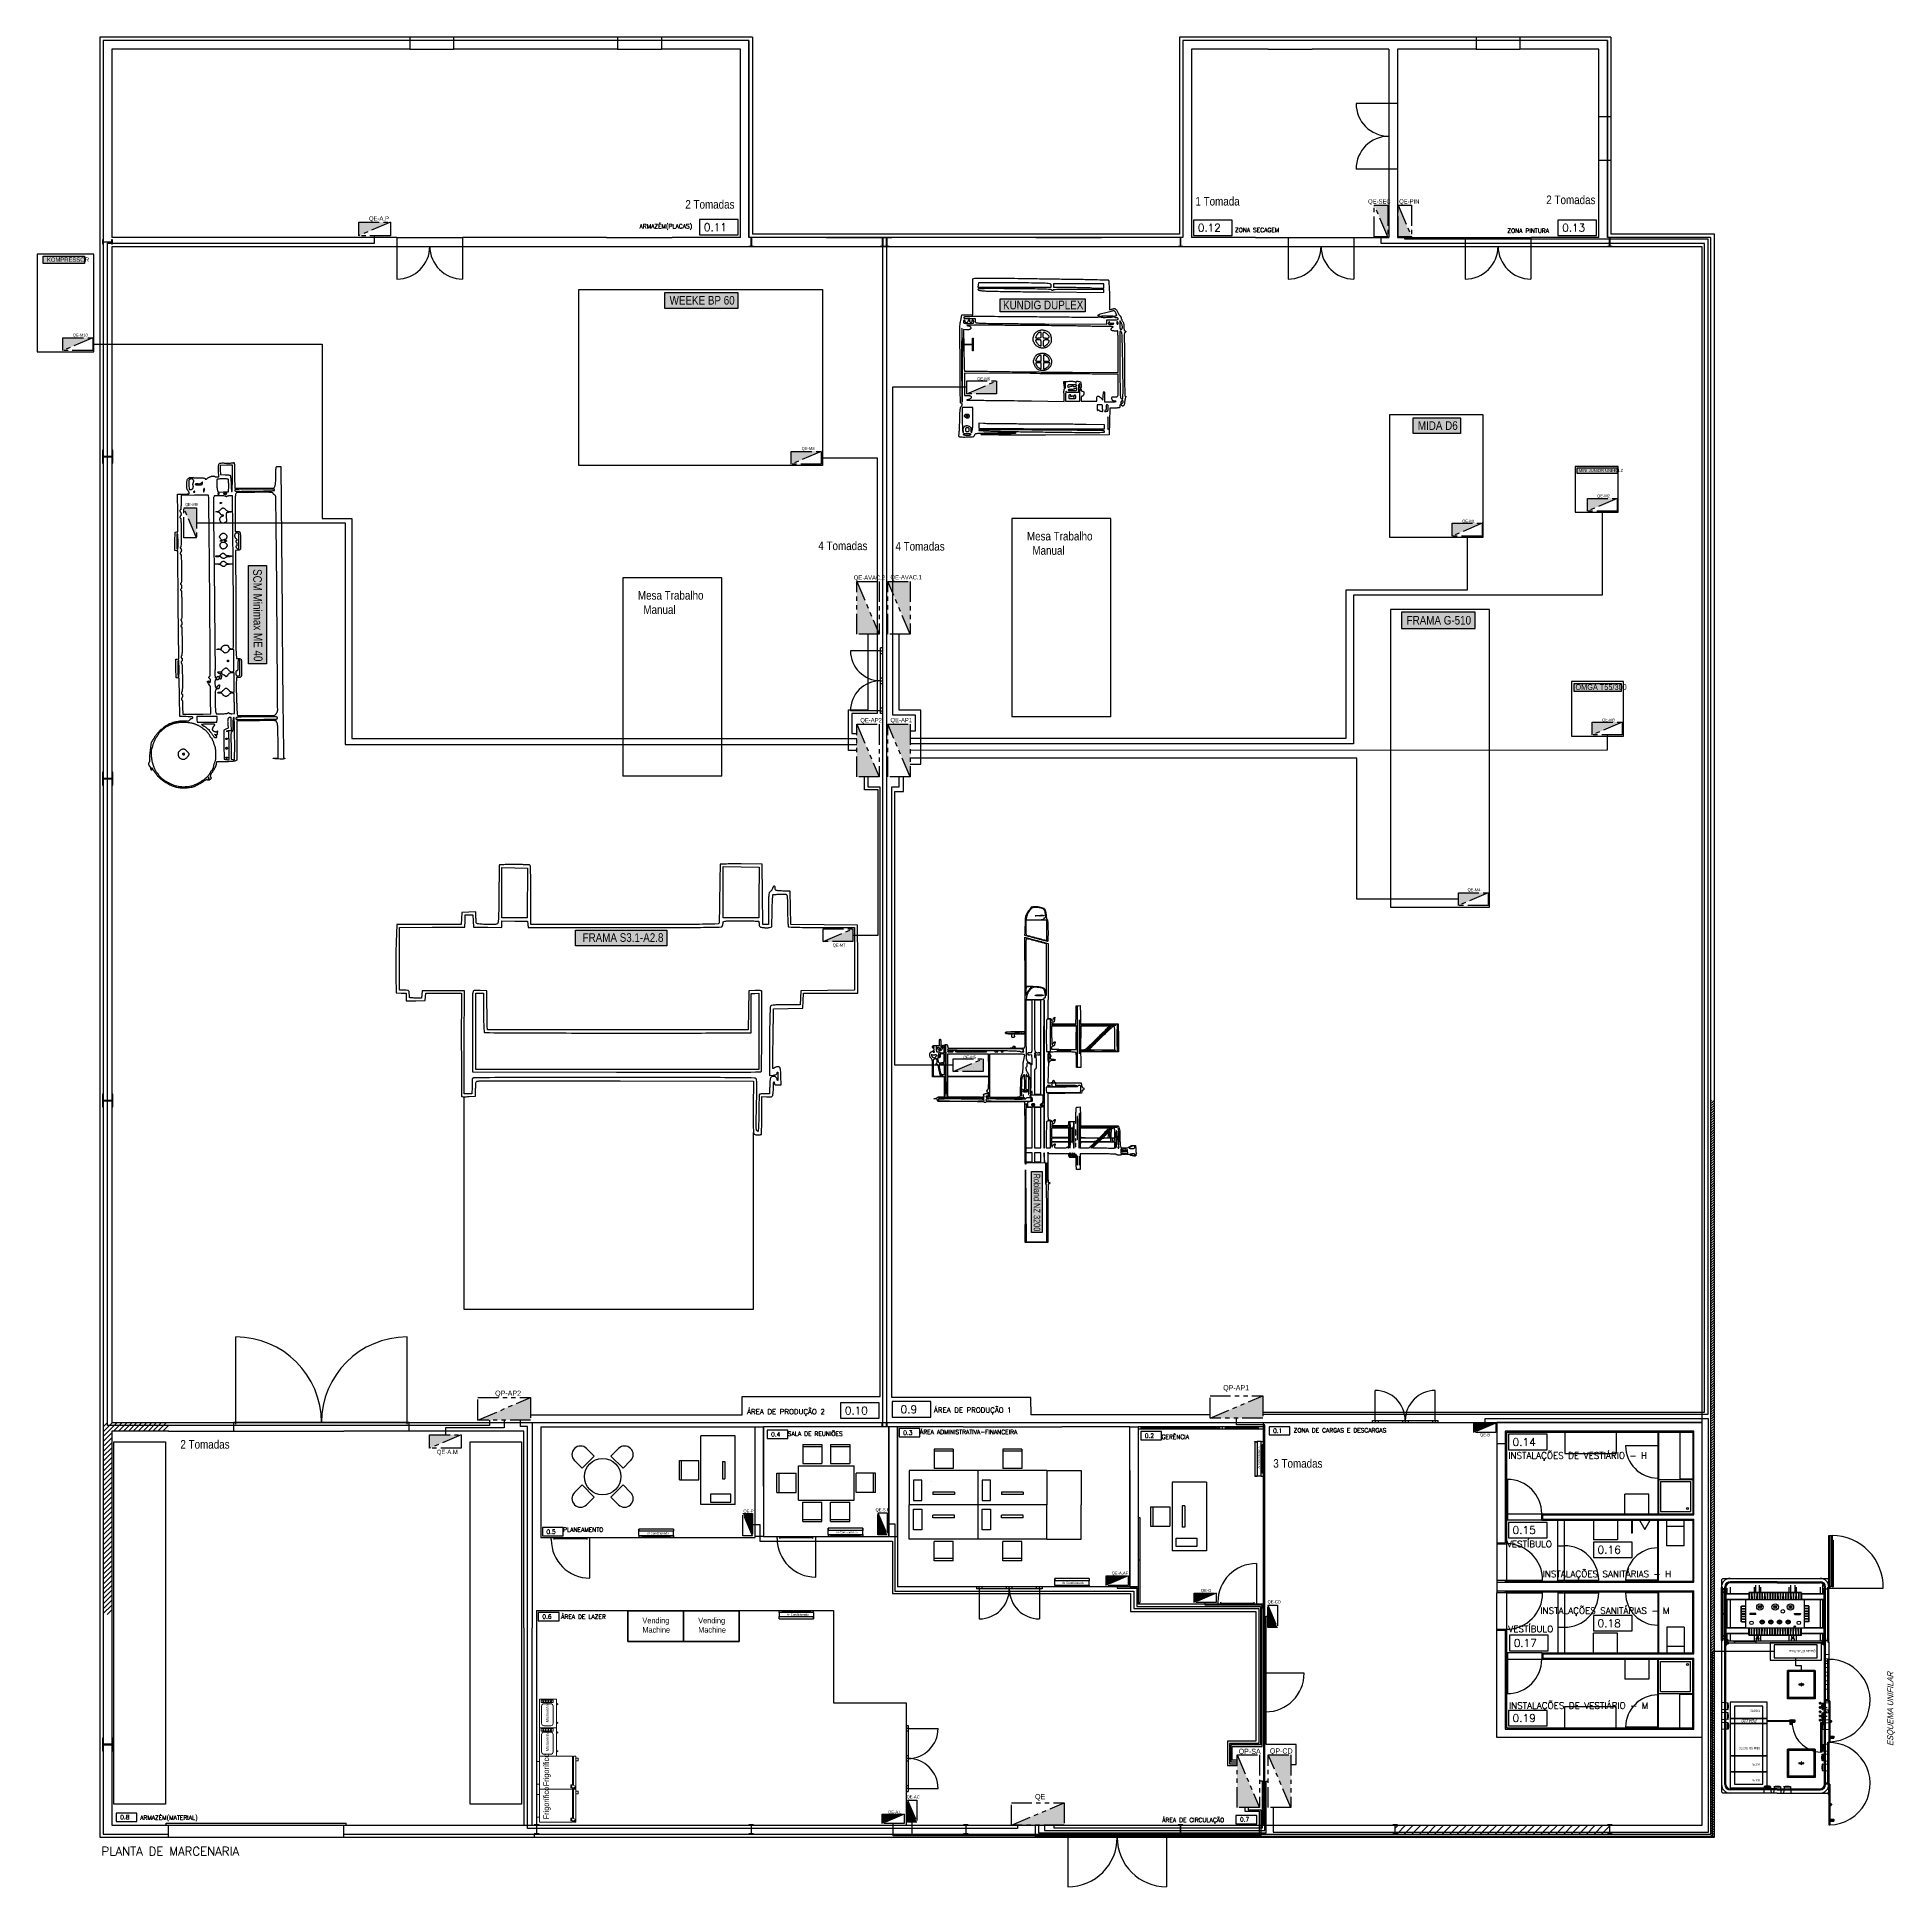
# Model space of a CAD drawing. Header units: millimetres. Extents: x -35961 to -35580, y 154458 to 154764.
# Drawn here: x -35945.44 to -35902.16, y 154628.11 to 154671.2 of the extents above; entities that cross this region are included whole.
import ezdxf

# ---------------------------------------------------------------- set-up
doc = ezdxf.new("R2010")
doc.units = ezdxf.units.MM
doc.header["$MEASUREMENT"] = 0
doc.linetypes.add('CONTINUO', pattern=[0])
doc.linetypes.add('PHANTOM2', pattern=[31.75, 15.875, -3.175, 3.175, -3.175, 3.175, -3.175])
doc.layers.get('0').update_dxf_attribs({"color": 253})
doc.layers.add('001_Dark_1 10', color=7, linetype='Continuous', lineweight=0)
doc.layers.add('001_Dark_1 5', color=7, linetype='Continuous', lineweight=0)
for name, color, linetype in [('AM_0', 7, 'ByBlock'), ('ASA', 7, 'ByBlock'), ('CONTORNO', 7, 'ByBlock'), ('COTAS', 7, 'ByBlock'), ('Edges', 7, 'Continuous'), ('EJES', 7, 'ByBlock'), ('ELÉCTRICO', 255, 'Continuous'), ('GRPH', 7, 'Continuous'), ('HORMIGON', 7, 'ByBlock'), ('LigacoesEletricos', 80, 'Continuous'), ('LigacoesEntrada', 150, 'Continuous'), ('LigacoesParciais', 10, 'Continuous'), ('NomeMáquinas', 41, 'Continuous'), ('NomesQuadros', 255, 'Continuous'), ('OLCULTA', 7, 'ByBlock'), ('Projecto', 252, 'Continuous'), ('PUERTA', 7, 'ByBlock'), ('PUERTA-INTERIOR', 7, 'ByBlock'), ('QGBT', 130, 'Continuous'), ('QuadrosEletricos', 80, 'Continuous'), ('QuadrosEntrada', 150, 'Continuous'), ('QuadrosMáquinas', 40, 'Continuous'), ('QuadrosParciais', 10, 'Continuous'), ('REJILLA', 7, 'ByBlock'), ('SUELO', 7, 'ByBlock'), ('TABIQUE', 7, 'ByBlock'), ('TAPA', 7, 'ByBlock'), ('TEXTO', 7, 'ByBlock'), ('UPN-140', 7, 'ByBlock')]:
    doc.layers.add(name, color=color, linetype=linetype)
doc.styles.add('ROMANS', font='romans')
doc.styles.get("Standard").update_dxf_attribs({"font": 'ARIALN.TTF'})

# ---------------------------------------------------------------- blocks, each defined once
blk = doc.blocks.new('A$C508B0507')
at = {"lineweight": 5}
for points in [[(0, 23), (510, 23), (510, 329), (0, 329)], [(71, 23), (104, 23), (93, 0), (83, 0)], [(439, 23), (406, 23), (417, 0), (427, 0)], [(449, 296), (494, 296), (494, 83), (449, 83)]]:
    blk.add_lwpolyline(points, close=True, dxfattribs=at)
blk.add_lwpolyline([(77, 289), (387, 289, -0.414214), (430, 247), (430, 125, -0.414214), (387, 83), (77, 83, -0.414214), (35, 125), (35, 247, -0.414214)], format="xyb", close=True, dxfattribs=at)
for centre in [(469, 261), (469, 218), (469, 166), (469, 123)]:
    blk.add_circle(centre, 8.6, dxfattribs=at)

msp = doc.modelspace()

# ---------------------------------------------------------------- hatches: boundary and pattern name
at = {"layer": 'ELÉCTRICO', "linetype": 'Continuous', "ltscale": 0.03, "true_color": 0xc7c8ca, "transparency": 33554534}
h = msp.add_hatch(color=9, dxfattribs=at)
h.dxf.hatch_style = 1
h.paths.add_polyline_path([(-35945.296, 154666.092), (-35944.339, 154666.092), (-35944.339, 154665.922), (-35945.296, 154665.922)])
h = msp.add_hatch(color=9, dxfattribs=at)
h.dxf.hatch_style = 1
h.paths.add_polyline_path([(-35930.816, 154665.246), (-35929.111, 154665.246), (-35929.111, 154664.878), (-35930.816, 154664.878)])
h = msp.add_hatch(color=9, dxfattribs=at)
h.dxf.hatch_style = 1
h.paths.add_polyline_path([(-35923.006, 154665.099), (-35921.022, 154665.099), (-35921.022, 154664.8), (-35923.006, 154664.8)])
h = msp.add_hatch(color=9, dxfattribs=at)
h.dxf.hatch_style = 1
h.paths.add_polyline_path([(-35912.278, 154661.966), (-35913.382, 154661.966), (-35913.382, 154662.332), (-35912.278, 154662.332)])
h = msp.add_hatch(color=9, dxfattribs=at)
h.dxf.hatch_style = 1
h.paths.add_polyline_path([(-35908.627, 154661.031), (-35909.56, 154661.031), (-35909.56, 154661.168), (-35908.627, 154661.168)])
h = msp.add_hatch(color=9, dxfattribs=at)
h.dxf.hatch_style = 1
h.paths.add_polyline_path([(-35940.515, 154658.892), (-35940.099, 154658.892), (-35940.099, 154656.598), (-35940.515, 154656.598)])
h = msp.add_hatch(color=9, dxfattribs=at)
h.dxf.hatch_style = 1
h.paths.add_polyline_path([(-35913.649, 154657.418), (-35911.935, 154657.418), (-35911.935, 154657.802), (-35913.649, 154657.802)])
h = msp.add_hatch(color=9, dxfattribs=at)
h.dxf.hatch_style = 1
h.paths.add_polyline_path([(-35909.63, 154656.14), (-35908.532, 154656.14), (-35908.532, 154655.956), (-35909.63, 154655.956)])
h = msp.add_hatch(color=9, dxfattribs=at)
h.dxf.hatch_style = 1
h.paths.add_polyline_path([(-35932.898, 154650.395), (-35930.769, 154650.395), (-35930.769, 154650.032), (-35932.898, 154650.032)])
h = msp.add_hatch(color=9, dxfattribs=at)
h.dxf.hatch_style = 1
h.paths.add_polyline_path([(-35922.27, 154644.77), (-35922.022, 154644.77), (-35922.022, 154643.35), (-35922.27, 154643.35)])
at = {"layer": 'LigacoesParciais', "linetype": 'Continuous', "ltscale": 0.03, "true_color": 0x636466}
h = msp.add_hatch(dxfattribs=at)
h.set_pattern_fill('ANSI31', color=251)
h.set_pattern_definition([(45, (-87.57031, 29.7312), (-0.08838834765, 0.08838834765), [])])
h.paths.add_polyline_path([(-35913.798, 154629.547), (-35913.798, 154629.346), (-35913.746, 154629.346), (-35908.856, 154629.34), (-35908.856, 154629.346), (-35908.804, 154629.346), (-35908.804, 154629.546)])
at = {"layer": 'Projecto'}
h = msp.add_hatch(dxfattribs=at)
h.set_pattern_fill('ANSI31', color=256, scale=0.0125, style=0)
h.set_pattern_definition([(45, (-45816.99433, 161053.82338), (-0.02806330038, 0.02806330038), [])])
h.paths.add_polyline_path([(-35906.363, 154646.426), (-35906.428, 154646.426), (-35906.428, 154646.276), (-35906.443, 154646.276), (-35906.443, 154639.076), (-35906.428, 154639.076), (-35906.428, 154638.776), (-35906.443, 154638.776), (-35906.443, 154634.126), (-35906.428, 154634.126), (-35906.428, 154633.826), (-35906.443, 154633.826), (-35906.443, 154631.576), (-35906.428, 154631.576), (-35906.428, 154631.276), (-35906.443, 154631.276), (-35906.443, 154629.392), (-35906.443, 154629.282), (-35906.443, 154629.266), (-35906.363, 154629.266)])
h = msp.add_hatch(dxfattribs=at)
h.set_pattern_fill('ANSI31', color=256, scale=0.0255, style=0)
h.set_pattern_definition([(45, (-45723.15214, 161056.84338), (-0.05724913277, 0.05724913277), [])])
h.paths.add_polyline_path([(-35942.381, 154638.926), (-35943.701, 154638.926), (-35943.601, 154638.926), (-35943.801, 154638.926), (-35943.901, 154638.91), (-35943.901, 154634.451), (-35943.701, 154634.451), (-35943.701, 154638.726), (-35942.381, 154638.726)])
at = {"layer": 'QuadrosEletricos', "linetype": 'PHANTOM2', "ltscale": 0.03}
h = msp.add_hatch(color=256, dxfattribs=at)
h.dxf.hatch_style = 1
h.paths.add_polyline_path([(-35913.971, 154667.281), (-35914.285, 154667.281), (-35913.971, 154666.545)])
h = msp.add_hatch(color=256, dxfattribs=at)
h.dxf.hatch_style = 1
h.paths.add_polyline_path([(-35913.733, 154666.545), (-35913.418, 154666.545), (-35913.733, 154667.281)])
h = msp.add_hatch(color=256, dxfattribs=at)
h.dxf.hatch_style = 1
h.paths.add_polyline_path([(-35937.945, 154666.886), (-35937.945, 154666.571), (-35937.209, 154666.886)])
h = msp.add_hatch(color=256, dxfattribs=at)
h.dxf.hatch_style = 1
h.paths.add_polyline_path([(-35926.343, 154657.29), (-35925.818, 154657.29), (-35926.343, 154658.518)])
h = msp.add_hatch(color=256, dxfattribs=at)
h.dxf.hatch_style = 1
h.paths.add_polyline_path([(-35925.096, 154658.518), (-35925.621, 154658.518), (-35925.096, 154657.29)])
h = msp.add_hatch(color=256, dxfattribs=at)
h.dxf.hatch_style = 1
h.paths.add_polyline_path([(-35926.343, 154653.963), (-35925.818, 154653.963), (-35926.343, 154655.19)])
h = msp.add_hatch(color=256, dxfattribs=at)
h.dxf.hatch_style = 1
h.paths.add_polyline_path([(-35925.096, 154655.19), (-35925.621, 154655.19), (-35925.096, 154653.963)])
h = msp.add_hatch(color=256, dxfattribs=at)
h.dxf.hatch_style = 1
h.paths.add_polyline_path([(-35936.296, 154638.642), (-35936.296, 154638.328), (-35935.56, 154638.642)])
h = msp.add_hatch(color=256, dxfattribs=at)
h.dxf.hatch_style = 1
h.paths.add_polyline_path([(-35911.97, 154638.911), (-35911.97, 154638.691), (-35911.455, 154638.911)])
h = msp.add_hatch(color=256, dxfattribs=at)
h.dxf.hatch_style = 1
h.paths.add_polyline_path([(-35928.775, 154636.805), (-35928.995, 154636.805), (-35928.775, 154636.29)])
h = msp.add_hatch(color=256, dxfattribs=at)
h.dxf.hatch_style = 1
h.paths.add_polyline_path([(-35925.855, 154636.311), (-35925.635, 154636.311), (-35925.855, 154636.826)])
h = msp.add_hatch(color=256, dxfattribs=at)
h.dxf.hatch_style = 1
h.paths.add_polyline_path([(-35920.533, 154635.352), (-35920.533, 154635.132), (-35920.017, 154635.352)])
h = msp.add_hatch(color=256, dxfattribs=at)
h.dxf.hatch_style = 1
h.paths.add_polyline_path([(-35918.484, 154634.95), (-35918.484, 154634.73), (-35917.969, 154634.95)])
h = msp.add_hatch(color=256, dxfattribs=at)
h.dxf.hatch_style = 1
h.paths.add_polyline_path([(-35916.764, 154634.154), (-35916.544, 154634.154), (-35916.764, 154634.669)])
h = msp.add_hatch(color=256, dxfattribs=at)
h.dxf.hatch_style = 1
h.paths.add_polyline_path([(-35925.162, 154629.616), (-35924.942, 154629.616), (-35925.162, 154630.131)])
h = msp.add_hatch(color=256, dxfattribs=at)
h.dxf.hatch_style = 1
h.paths.add_polyline_path([(-35925.753, 154629.803), (-35925.753, 154629.583), (-35925.237, 154629.803)])
at = {"layer": 'QuadrosEntrada', "linetype": 'PHANTOM2', "ltscale": 0.03}
h = msp.add_hatch(color=256, dxfattribs=at)
h.dxf.hatch_style = 1
h.paths.add_polyline_path([(-35921.512, 154629.546), (-35921.512, 154630.071), (-35922.739, 154629.546)])
at = {"layer": 'QuadrosMáquinas', "linetype": 'PHANTOM2', "ltscale": 0.03}
h = msp.add_hatch(color=256, dxfattribs=at)
h.dxf.hatch_style = 1
h.paths.add_polyline_path([(-35944.839, 154664.196), (-35944.839, 154663.898), (-35944.144, 154664.196)])
h = msp.add_hatch(color=256, dxfattribs=at)
h.dxf.hatch_style = 1
h.paths.add_polyline_path([(-35923.088, 154662.891), (-35923.088, 154663.188), (-35923.783, 154662.891)])
h = msp.add_hatch(color=256, dxfattribs=at)
h.dxf.hatch_style = 1
h.paths.add_polyline_path([(-35927.869, 154661.547), (-35927.869, 154661.25), (-35927.174, 154661.547)])
h = msp.add_hatch(color=256, dxfattribs=at)
h.dxf.hatch_style = 1
h.paths.add_polyline_path([(-35941.729, 154660.231), (-35942.026, 154660.231), (-35941.729, 154659.535)])
h = msp.add_hatch(color=256, dxfattribs=at)
h.dxf.hatch_style = 1
h.paths.add_polyline_path([(-35909.321, 154660.451), (-35909.321, 154660.154), (-35908.626, 154660.451)])
h = msp.add_hatch(color=256, dxfattribs=at)
h.dxf.hatch_style = 1
h.paths.add_polyline_path([(-35912.471, 154659.872), (-35912.471, 154659.575), (-35911.776, 154659.872)])
h = msp.add_hatch(color=256, dxfattribs=at)
h.dxf.hatch_style = 1
h.paths.add_polyline_path([(-35909.207, 154655.24), (-35909.207, 154654.943), (-35908.511, 154655.24)])
h = msp.add_hatch(color=256, dxfattribs=at)
h.dxf.hatch_style = 1
h.paths.add_polyline_path([(-35912.327, 154651.265), (-35912.327, 154650.968), (-35911.631, 154651.265)])
h = msp.add_hatch(color=256, dxfattribs=at)
h.dxf.hatch_style = 1
h.paths.add_polyline_path([(-35926.433, 154650.13), (-35926.433, 154650.427), (-35927.129, 154650.13)])
h = msp.add_hatch(color=256, dxfattribs=at)
h.dxf.hatch_style = 1
h.paths.add_polyline_path([(-35923.402, 154647.103), (-35923.402, 154647.4), (-35924.098, 154647.103)])
at = {"layer": 'QuadrosParciais', "linetype": 'PHANTOM2', "ltscale": 0.03}
h = msp.add_hatch(color=256, dxfattribs=at)
h.dxf.hatch_style = 1
h.paths.add_polyline_path([(-35933.942, 154638.983), (-35933.942, 154639.508), (-35935.169, 154638.983)])
h = msp.add_hatch(color=256, dxfattribs=at)
h.dxf.hatch_style = 1
h.paths.add_polyline_path([(-35916.885, 154639.026), (-35916.885, 154639.55), (-35918.112, 154639.026)])
h = msp.add_hatch(color=256, dxfattribs=at)
h.dxf.hatch_style = 1
h.paths.add_polyline_path([(-35917.483, 154629.955), (-35916.959, 154629.955), (-35917.483, 154631.183)])
h = msp.add_hatch(color=1, dxfattribs=at)
h.dxf.hatch_style = 1
h.paths.add_polyline_path([(-35916.231, 154631.183), (-35916.755, 154631.183), (-35916.231, 154629.956)])

# ---------------------------------------------------------------- linework, layer by layer
for p, q in [((-35903.771, 154633.882, 0), (-35903.771, 154635.049, 0)), ((-35903.771, 154633.882, 0), (-35903.771, 154635.042, 0)), ((-35905.066, 154633.794, 0), (-35905.066, 154633.394, 0)), ((-35903.866, 154633.794, 0), (-35905.066, 154633.794, 0)), ((-35903.866, 154633.394, 0), (-35903.866, 154633.794, 0)), ((-35903.771, 154633.892, 0), (-35903.771, 154633.852, 0)), ((-35905.066, 154633.394, 0), (-35903.866, 154633.394, 0)), ((-35903.771, 154632.472, 0), (-35903.771, 154633.372, 0)), ((-35903.771, 154633.317, 0), (-35903.771, 154633.372, 0)), ((-35905.996, 154631.915, 0), (-35905.996, 154631.165, 0)), ((-35905.136, 154631.915, 0), (-35905.996, 154631.915, 0)), ((-35905.136, 154631.165, 0), (-35905.136, 154631.915, 0)), ((-35903.771, 154630.534, 0), (-35903.771, 154631.437, 0)), ((-35905.996, 154631.165, 0), (-35905.136, 154631.165, 0))]:
    msp.add_line(p, q)
at = {"color": 1}
for p, q in [((-35904.966, 154633.744, 0), (-35904.966, 154633.444, 0)), ((-35903.966, 154633.744, 0), (-35904.966, 154633.744, 0)), ((-35904.966, 154633.444, 0), (-35903.966, 154633.444, 0)), ((-35903.966, 154633.444, 0), (-35903.966, 154633.744, 0)), ((-35905.896, 154632.32, 0), (-35905.896, 154632.035, 0)), ((-35905.236, 154632.32, 0), (-35905.896, 154632.32, 0)), ((-35905.236, 154632.035, 0), (-35905.236, 154632.32, 0)), ((-35905.896, 154632.035, 0), (-35905.896, 154631.915, 0)), ((-35905.896, 154631.915, 0), (-35905.896, 154631.165, 0)), ((-35905.236, 154631.915, 0), (-35905.236, 154632.035, 0)), ((-35905.236, 154631.165, 0), (-35905.236, 154631.915, 0)), ((-35905.896, 154631.165, 0), (-35905.896, 154630.79, 0)), ((-35905.896, 154630.79, 0), (-35905.896, 154630.505, 0)), ((-35905.236, 154630.79, 0), (-35905.236, 154631.165, 0)), ((-35905.236, 154630.505, 0), (-35905.236, 154630.79, 0)), ((-35905.896, 154630.505, 0), (-35905.236, 154630.505, 0))]:
    msp.add_line(p, q, dxfattribs=at)
at = {"color": 0, "elevation": 0}
for points in [[(-35923.96, 154661.951, 0.025963), (-35923.956, 154661.99, 0.002957), (-35923.951, 154662.077, 0.003568), (-35923.947, 154662.182, 0.002897), (-35923.944, 154662.294, -0.00317), (-35923.939, 154662.446, -0.018314), (-35923.934, 154662.526, -0.032443), (-35923.925, 154662.573, -0.177184), (-35923.911, 154662.594, 0.0591), (-35923.901, 154662.604, 0.046849), (-35923.892, 154662.616, 0.048299), (-35923.887, 154662.629, 0.080925), (-35923.885, 154662.641, 0.090305), (-35923.887, 154662.651, 0.095457), (-35923.892, 154662.66, 0.099705), (-35923.9, 154662.666, 0.108517), (-35923.91, 154662.668, -0.396029), (-35923.925, 154662.682, -0.007055), (-35923.93, 154662.803, -0.007092), (-35923.934, 154663.005, -0.000841), (-35923.936, 154663.452, 0.000528), (-35923.937, 154663.76, 0.000715), (-35923.939, 154664.039, 0.000478), (-35923.941, 154664.273, 0.00791), (-35923.943, 154664.351, -0.021326), (-35923.943, 154664.405, -0.011489), (-35923.939, 154664.471, -0.011423), (-35923.931, 154664.538, -0.017594), (-35923.921, 154664.596), (-35923.894, 154664.725), (-35923.765, 154664.725), (-35923.636, 154664.725), (-35923.636, 154665.147), (-35923.636, 154665.57), (-35923.591, 154665.581, -0.060605), (-35923.557, 154665.585, -0.000851), (-35923.35, 154665.586, -0.002362), (-35923.109, 154665.585, -0.001552), (-35922.833, 154665.581, 0.000164), (-35922.5, 154665.576, 0.000086), (-35922.088, 154665.57, 0.000086), (-35921.665, 154665.564, 0.000132), (-35921.3, 154665.559, -0.001295), (-35920.927, 154665.553, -0.004143), (-35920.678, 154665.547, -0.001139), (-35920.488, 154665.54, -0.313534), (-35920.476, 154665.53, -0.058252), (-35920.473, 154665.517, -0.00209), (-35920.469, 154665.466, -0.003824), (-35920.465, 154665.406, -0.002668), (-35920.461, 154665.338, -0.003309), (-35920.458, 154665.26, -0.002058), (-35920.455, 154665.168, -0.002065), (-35920.453, 154665.077, -0.003738), (-35920.452, 154665.003), (-35920.452, 154664.841), (-35920.409, 154664.858, -0.019725), (-35920.391, 154664.864, -0.015883), (-35920.37, 154664.869, -0.016171), (-35920.351, 154664.873, -0.039076), (-35920.337, 154664.874, -0.160903), (-35920.322, 154664.869, -0.053069), (-35920.305, 154664.853, -0.041257), (-35920.287, 154664.828, -0.022235), (-35920.268, 154664.795, 0.013228), (-35920.251, 154664.764, 0.015763), (-35920.234, 154664.736, 0.014615), (-35920.218, 154664.713, 0.091646), (-35920.207, 154664.703, -0.081862), (-35920.199, 154664.696, -0.05249), (-35920.192, 154664.685, -0.051234), (-35920.188, 154664.673, -0.065486), (-35920.186, 154664.662, 0.076069), (-35920.184, 154664.647, 0.02339), (-35920.176, 154664.627, 0.022806), (-35920.166, 154664.605, 0.023164), (-35920.153, 154664.584, -0.047709), (-35920.139, 154664.556, -0.038566), (-35920.128, 154664.525, -0.034699), (-35920.122, 154664.489, -0.02502), (-35920.12, 154664.449, 0.015902), (-35920.119, 154664.407, 0.05378), (-35920.114, 154664.38, 0.090691), (-35920.106, 154664.363, 0.14164), (-35920.093, 154664.353, -0.024831), (-35920.077, 154664.346, -0.268109), (-35920.074, 154664.341, -0.225341), (-35920.076, 154664.334, -0.018196), (-35920.091, 154664.322, 0.097748), (-35920.101, 154664.31, 0.055945), (-35920.108, 154664.292, 0.049286), (-35920.113, 154664.271, 0.039741), (-35920.113, 154664.248, -0.014257), (-35920.111, 154664.208, -0.00028), (-35920.109, 154664.004, -0.00067), (-35920.108, 154663.766, -0.00045), (-35920.106, 154663.493, 0.001329), (-35920.104, 154663.162, 0.005329), (-35920.1, 154662.959, 0.003519), (-35920.094, 154662.82, 0.711189), (-35920.085, 154662.817, -0.0054), (-35920.075, 154662.831, -0.521204), (-35920.073, 154662.831, -0.234668), (-35920.073, 154662.827, -0.003412), (-35920.08, 154662.809, 0.033877), (-35920.085, 154662.791, 0.008908), (-35920.091, 154662.761, 0.009004), (-35920.097, 154662.727, 0.009124), (-35920.102, 154662.693, -0.01769), (-35920.108, 154662.653, -0.056495), (-35920.116, 154662.628, -0.094224), (-35920.127, 154662.612, -0.149236), (-35920.141, 154662.605, -0.058267), (-35920.152, 154662.604, -0.089108), (-35920.161, 154662.606, -0.119305), (-35920.167, 154662.611, -0.175769), (-35920.17, 154662.617, 0.137488), (-35920.172, 154662.624, 0.100195), (-35920.177, 154662.63, 0.086108), (-35920.185, 154662.634, 0.070426), (-35920.194, 154662.635, 0.127765), (-35920.205, 154662.632, 0.139747), (-35920.212, 154662.625, 0.103854), (-35920.215, 154662.613, 0.049702), (-35920.215, 154662.598, -0.062608), (-35920.216, 154662.578, -0.202043), (-35920.222, 154662.567, -0.128769), (-35920.237, 154662.561, -0.020418), (-35920.269, 154662.558, -0.000038), (-35920.296, 154662.557, -0.000021), (-35920.328, 154662.556, -0.000021), (-35920.361, 154662.555, -0.000035), (-35920.389, 154662.554), (-35920.451, 154662.552), (-35920.455, 154662.241), (-35920.46, 154661.93), (-35921.948, 154661.927, -0.000812), (-35922.564, 154661.927, -0.001776), (-35923.035, 154661.929, -0.000177), (-35923.433, 154661.933, -0.257529), (-35923.446, 154661.94, -0.559796), (-35923.442, 154661.946, -0.005123), (-35923.374, 154661.951, -0.009683), (-35923.285, 154661.955, -0.004308), (-35923.168, 154661.957, 0.003225), (-35923.043, 154661.959, 0.002313), (-35922.902, 154661.962, 0.002336), (-35922.769, 154661.966, 0.005027), (-35922.666, 154661.971, 0.032561), (-35922.631, 154661.976, 0.900916), (-35922.631, 154661.979, 0.007309), (-35922.737, 154661.98, 0.001021), (-35922.956, 154661.977, 0.001392), (-35923.155, 154661.974, 0.00191), (-35923.334, 154661.97, 0.001224), (-35923.484, 154661.965, 0.022689), (-35923.531, 154661.962, 0.021093), (-35923.567, 154661.956, 0.084165), (-35923.588, 154661.948, 0.132648), (-35923.6, 154661.935, 0.090113), (-35923.606, 154661.917, -0.142551), (-35923.615, 154661.897, -0.154442), (-35923.633, 154661.885, -0.050422), (-35923.671, 154661.879, -0.004472), (-35923.767, 154661.876, -0.005744), (-35923.829, 154661.874, -0.007759), (-35923.885, 154661.875, -0.005513), (-35923.931, 154661.876, -0.080445), (-35923.947, 154661.88, -0.146188), (-35923.957, 154661.888, -0.110689), (-35923.963, 154661.901, -0.066041), (-35923.964, 154661.921, -0.020713)], [(-35923.517, 154665.425), (-35923.522, 154665.376), (-35922.667, 154665.373), (-35921.812, 154665.369), (-35921.812, 154665.41, 0.090468), (-35921.816, 154665.432, 0.191633), (-35921.828, 154665.445, 0.080325), (-35921.853, 154665.453, 0.008269), (-35921.915, 154665.46, 0.02009), (-35921.986, 154665.464, 0.0011), (-35922.208, 154665.468, 0.001707), (-35922.472, 154665.471, 0.001246), (-35922.765, 154665.472), (-35923.511, 154665.474)], [(-35921.762, 154665.413), (-35921.762, 154665.371), (-35921.459, 154665.371, -0.002748), (-35921.323, 154665.37, -0.001681), (-35921.161, 154665.368, -0.001685), (-35921.002, 154665.365, -0.002997), (-35920.87, 154665.36), (-35920.584, 154665.35), (-35920.584, 154665.402), (-35920.584, 154665.454), (-35921.173, 154665.454), (-35921.762, 154665.454)], [(-35923.52, 154665.317, 0.302605), (-35923.511, 154665.304, 0.054511), (-35923.481, 154665.296, 0.026652), (-35923.427, 154665.289, 0.004685), (-35923.325, 154665.283, 0.008916), (-35923.195, 154665.278, 0.000569), (-35922.813, 154665.272, 0.000834), (-35922.359, 154665.266, 0.00062), (-35921.857, 154665.261), (-35920.584, 154665.251), (-35920.584, 154665.286), (-35920.584, 154665.322), (-35921.172, 154665.322, 0.001907), (-35921.433, 154665.321, 0.005355), (-35921.616, 154665.317, 0.001919), (-35921.756, 154665.313, 0.250155), (-35921.771, 154665.304, -0.122207), (-35921.777, 154665.298, -0.157795), (-35921.785, 154665.296, -0.108654), (-35921.795, 154665.299, -0.041173), (-35921.806, 154665.308, 0.16369), (-35921.836, 154665.319, 0.002961), (-35922.007, 154665.325, 0.004829), (-35922.255, 154665.331, 0.001095), (-35922.676, 154665.335, 0.000761), (-35923.16, 154665.339, 0.006577), (-35923.376, 154665.337, 0.00623), (-35923.505, 154665.332, 0.400778)], [(-35923.856, 154664.588, 0.052198), (-35923.858, 154664.578, 0.033595), (-35923.859, 154664.567, 0.033616), (-35923.858, 154664.556, 0.052716), (-35923.856, 154664.546, 0.229987), (-35923.847, 154664.537, 0.040661), (-35923.822, 154664.531, 0.030438), (-35923.785, 154664.527, 0.011671), (-35923.734, 154664.526, 0.005715), (-35923.661, 154664.526, 0.081171), (-35923.635, 154664.531, 0.227764), (-35923.623, 154664.543, 0.082231), (-35923.619, 154664.567, 0.048317), (-35923.621, 154664.584, 0.078657), (-35923.626, 154664.597, 0.104642), (-35923.633, 154664.605, 0.163085), (-35923.642, 154664.608, 0.128753), (-35923.651, 154664.606, 0.110029), (-35923.658, 154664.6, 0.096945), (-35923.662, 154664.591, 0.07838), (-35923.663, 154664.579, -0.08512), (-35923.664, 154664.568, -0.100481), (-35923.669, 154664.559, -0.109546), (-35923.676, 154664.553, -0.118883), (-35923.686, 154664.55, -0.118883), (-35923.695, 154664.553, -0.109546), (-35923.703, 154664.559, -0.100481), (-35923.707, 154664.568, -0.08512), (-35923.708, 154664.579, 0.071351), (-35923.709, 154664.591, 0.09251), (-35923.713, 154664.6, 0.109604), (-35923.719, 154664.606, 0.140771), (-35923.727, 154664.608, 0.138512), (-35923.736, 154664.606, 0.072311), (-35923.744, 154664.599, 0.063034), (-35923.752, 154664.588, 0.05604), (-35923.757, 154664.575, -0.070024), (-35923.762, 154664.563, -0.069688), (-35923.771, 154664.552, -0.075597), (-35923.781, 154664.545, -0.114309), (-35923.792, 154664.542, -0.115978), (-35923.802, 154664.545, -0.109473), (-35923.811, 154664.551, -0.096727), (-35923.816, 154664.562, -0.071894), (-35923.818, 154664.575, 0.042713), (-35923.819, 154664.588, 0.06238), (-35923.823, 154664.599, 0.081888), (-35923.827, 154664.606, 0.208972), (-35923.833, 154664.608, 0.121044), (-35923.839, 154664.607, 0.066129), (-35923.846, 154664.602, 0.059814), (-35923.852, 154664.596, 0.058433)], [(-35923.851, 154664.667, 0.256648), (-35923.845, 154664.654, 0.095163), (-35923.825, 154664.647, 0.039662), (-35923.789, 154664.643, 0.006955), (-35923.719, 154664.642), (-35923.586, 154664.642), (-35923.586, 154664.593, 0.048654), (-35923.583, 154664.564, 0.201092), (-35923.574, 154664.55, 0.110491), (-35923.553, 154664.542, 0.010404), (-35923.499, 154664.536, 0.021955), (-35923.433, 154664.532, 0.000276), (-35923.013, 154664.527, 0.000811), (-35922.526, 154664.522, 0.000531), (-35921.965, 154664.518), (-35920.518, 154664.508), (-35920.518, 154664.558), (-35920.518, 154664.608), (-35920.385, 154664.608, 0.006994), (-35920.316, 154664.609, 0.039364), (-35920.279, 154664.613, 0.093584), (-35920.26, 154664.621, 0.258593), (-35920.253, 154664.633, 0.140575), (-35920.256, 154664.644, 0.118484), (-35920.264, 154664.652, 0.088208), (-35920.277, 154664.657, 0.04716), (-35920.294, 154664.658, -0.04716), (-35920.311, 154664.66, -0.088208), (-35920.325, 154664.665, -0.118484), (-35920.333, 154664.673, -0.140575), (-35920.336, 154664.683, -0.099038), (-35920.334, 154664.693, -0.097945), (-35920.328, 154664.701, -0.097945), (-35920.32, 154664.706, -0.099038), (-35920.311, 154664.708, 0.034847), (-35920.301, 154664.709, 0.053028), (-35920.293, 154664.711, 0.069161), (-35920.288, 154664.714, 0.240309), (-35920.286, 154664.717, 0.096439), (-35920.287, 154664.723, 0.006805), (-35920.293, 154664.738, 0.009415), (-35920.302, 154664.756, 0.006952), (-35920.311, 154664.776, 0.030396), (-35920.328, 154664.803, 0.127361), (-35920.342, 154664.815, 0.130766), (-35920.36, 154664.819, 0.032759), (-35920.39, 154664.815, 0.014882), (-35920.421, 154664.809, 0.002683), (-35920.477, 154664.794, 0.002891), (-35920.542, 154664.777, 0.002613), (-35920.609, 154664.758, 0.007414), (-35920.67, 154664.74, 0.019213), (-35920.713, 154664.724, 0.059027), (-35920.731, 154664.714, 0.718548), (-35920.729, 154664.709, -0.041505), (-35920.711, 154664.707, -0.078765), (-35920.696, 154664.702, -0.109794), (-35920.687, 154664.694, -0.157312), (-35920.684, 154664.684, -0.384195), (-35920.696, 154664.67, -0.016752), (-35920.766, 154664.665, -0.011612), (-35920.886, 154664.664, -0.001501), (-35921.144, 154664.667, 0.001157), (-35921.393, 154664.67, 0.000289), (-35921.799, 154664.675, 0.000295), (-35922.264, 154664.679, 0.000297), (-35922.728, 154664.683, 0.000556), (-35923.378, 154664.687, 0.005011), (-35923.663, 154664.686, 0.003803), (-35923.836, 154664.682, 0.405527)], [(-35920.667, 154664.69, -0.370456), (-35920.661, 154664.697, -0.012249), (-35920.623, 154664.702, -0.017039), (-35920.572, 154664.705, -0.008633), (-35920.509, 154664.706, -0.006254), (-35920.433, 154664.706, -0.026411), (-35920.387, 154664.702, -0.047904), (-35920.361, 154664.696, -0.413749), (-35920.357, 154664.687, -0.246485), (-35920.366, 154664.678, -0.027954), (-35920.395, 154664.671, -0.02485), (-35920.438, 154664.665, -0.01057), (-35920.495, 154664.663, -0.005779), (-35920.546, 154664.662, -0.007724), (-35920.593, 154664.662, -0.005628), (-35920.633, 154664.663, -0.076287), (-35920.647, 154664.666, -0.064393), (-35920.655, 154664.67, -0.062328), (-35920.661, 154664.676, -0.067447), (-35920.666, 154664.683, -0.111534)], [(-35920.485, 154664.523, 0.252946), (-35920.482, 154664.519, 0.041703), (-35920.474, 154664.514, 0.0372), (-35920.461, 154664.509, 0.024914), (-35920.446, 154664.505, 0.038972), (-35920.429, 154664.504, 0.026662), (-35920.41, 154664.504, 0.026946), (-35920.391, 154664.506, 0.048033), (-35920.376, 154664.511, 0.02353), (-35920.365, 154664.516, 0.080489), (-35920.358, 154664.52, 0.304728), (-35920.358, 154664.524, 0.252878), (-35920.36, 154664.526, 0.035039), (-35920.369, 154664.527, 0.009834), (-35920.383, 154664.527, 0.009866), (-35920.399, 154664.527, 0.010243), (-35920.414, 154664.526, -0.051074), (-35920.431, 154664.527, -0.126452), (-35920.443, 154664.531, -0.15091), (-35920.45, 154664.54, -0.08441), (-35920.452, 154664.553, 0.011774), (-35920.453, 154664.57, 0.30924), (-35920.455, 154664.574, 0.326582), (-35920.459, 154664.572, 0.012516), (-35920.468, 154664.559, 0.016802), (-35920.474, 154664.548, 0.018531), (-35920.48, 154664.538, 0.018243), (-35920.484, 154664.529, 0.084019)], [(-35920.286, 154664.543, 0.0466), (-35920.285, 154664.53, 0.066561), (-35920.281, 154664.519, 0.086673), (-35920.276, 154664.512, 0.195654), (-35920.269, 154664.509, 0.142666), (-35920.263, 154664.511, 0.09965), (-35920.258, 154664.516, 0.08433), (-35920.254, 154664.524, 0.067639), (-35920.253, 154664.533, 0.061875), (-35920.254, 154664.543, 0.051278), (-35920.258, 154664.553, 0.053305), (-35920.263, 154664.561, 0.08825), (-35920.269, 154664.567, 0.202618), (-35920.276, 154664.568, 0.181468), (-35920.281, 154664.564, 0.104212), (-35920.285, 154664.555, 0.047867)], [(-35920.218, 154664.513, 0.007972), (-35920.216, 154664.481, 0.008137), (-35920.214, 154664.449, 0.007952), (-35920.211, 154664.421, 0.033257), (-35920.208, 154664.404, 0.064314), (-35920.204, 154664.393, 0.086166), (-35920.197, 154664.385, 0.105962), (-35920.189, 154664.381, 0.153979), (-35920.181, 154664.381, 0.15389), (-35920.173, 154664.386, 0.049972), (-35920.166, 154664.399, 0.044327), (-35920.16, 154664.415, 0.037263), (-35920.156, 154664.433, 0.05483), (-35920.156, 154664.454, 0.026298), (-35920.16, 154664.482, 0.025701), (-35920.168, 154664.51, 0.033312), (-35920.178, 154664.535, 0.010121), (-35920.188, 154664.557, 0.015527), (-35920.199, 154664.575, 0.009964), (-35920.208, 154664.59, 0.251428), (-35920.212, 154664.592, 0.383747), (-35920.215, 154664.589, 0.008571), (-35920.217, 154664.569, 0.014873), (-35920.218, 154664.543, 0.008943)], [(-35923.901, 154663.558, 0.001498), (-35923.9, 154663.218, 0.002843), (-35923.897, 154662.944, 0.000352), (-35923.893, 154662.708, 0.408726), (-35923.886, 154662.701, 0.411365), (-35923.88, 154662.708, 0.000373), (-35923.878, 154662.94, 0.002898), (-35923.877, 154663.211, 0.001479), (-35923.879, 154663.551, 0.000765), (-35923.883, 154663.878, 0.00126), (-35923.887, 154664.153, 0.000091), (-35923.891, 154664.401, 0.194308), (-35923.894, 154664.408, 0.665063), (-35923.897, 154664.407, 0.000096), (-35923.899, 154664.161, 0.001295), (-35923.901, 154663.886, 0.000767)], [(-35923.849, 154663.964, 0.00095), (-35923.846, 154663.796, 0.001288), (-35923.843, 154663.645, 0.000856), (-35923.84, 154663.519, 0.014394), (-35923.838, 154663.477), (-35923.833, 154663.414), (-35923.573, 154663.414, -0.001991), (-35923.441, 154663.414, -0.000699), (-35923.253, 154663.412, -0.000694), (-35923.045, 154663.409, -0.000813), (-35922.848, 154663.406, 0.00135), (-35922.601, 154663.402, 0.000362), (-35922.207, 154663.398, 0.000367), (-35921.76, 154663.394, 0.000379), (-35921.318, 154663.39), (-35920.253, 154663.382), (-35920.253, 154663.872, 0.002131), (-35920.254, 154664.092, 0.006834), (-35920.257, 154664.239, 0.003364), (-35920.261, 154664.347, 0.570922), (-35920.27, 154664.351, -0.119726), (-35920.281, 154664.348, -0.02114), (-35920.302, 154664.347, -0.021831), (-35920.327, 154664.348, -0.018114), (-35920.354, 154664.352, -0.018248), (-35920.389, 154664.359, -0.101379), (-35920.407, 154664.367, -0.180899), (-35920.415, 154664.379, -0.088917), (-35920.415, 154664.398, -0.089211), (-35920.41, 154664.413, -0.071603), (-35920.4, 154664.426, -0.067077), (-35920.386, 154664.437, -0.061829), (-35920.369, 154664.444, 0.840341), (-35920.369, 154664.449, 0.007416), (-35920.435, 154664.453, 0.006964), (-35920.529, 154664.456, 0.003389), (-35920.651, 154664.458, -0.001637), (-35920.787, 154664.459, -0.001437), (-35920.93, 154664.461, -0.001444), (-35921.058, 154664.464, -0.004337), (-35921.146, 154664.466, 0.007173), (-35921.263, 154664.469, 0.000373), (-35921.641, 154664.474, 0.000591), (-35922.089, 154664.478, 0.000429), (-35922.589, 154664.482, 0.000781), (-35923.071, 154664.484, 0.001444), (-35923.462, 154664.484, 0.000667), (-35923.777, 154664.483, 0.933132), (-35923.777, 154664.479, -0.015404), (-35923.732, 154664.471, -0.075755), (-35923.709, 154664.463, -0.135669), (-35923.695, 154664.45, -0.098548), (-35923.689, 154664.431, -0.065348), (-35923.688, 154664.413, -0.138444), (-35923.694, 154664.4, -0.120697), (-35923.706, 154664.39, -0.043623), (-35923.726, 154664.383, -0.03319), (-35923.746, 154664.38, -0.020522), (-35923.769, 154664.378, -0.020554), (-35923.792, 154664.378, -0.034463), (-35923.812, 154664.381), (-35923.854, 154664.389)], [(-35922.233, 154664.189, -0.01631), (-35922.229, 154664.206, -0.008244), (-35922.223, 154664.227, -0.008179), (-35922.217, 154664.249, -0.012056), (-35922.21, 154664.268, -0.065851), (-35922.2, 154664.286, -0.031283), (-35922.183, 154664.307, -0.030341), (-35922.162, 154664.327, -0.037645), (-35922.14, 154664.343, -0.037101), (-35922.115, 154664.356, -0.025773), (-35922.085, 154664.366, -0.026091), (-35922.056, 154664.374, -0.047695), (-35922.031, 154664.376, -0.033881), (-35922.006, 154664.375, -0.018666), (-35921.976, 154664.369, -0.018536), (-35921.946, 154664.362, -0.028172), (-35921.92, 154664.353, -0.049244), (-35921.896, 154664.34, -0.034491), (-35921.872, 154664.321, -0.034814), (-35921.852, 154664.3, -0.05602), (-35921.838, 154664.279, -0.048422), (-35921.828, 154664.254, -0.021946), (-35921.819, 154664.22, -0.021487), (-35921.814, 154664.183, -0.027509), (-35921.812, 154664.148, -0.023068), (-35921.814, 154664.104, -0.065459), (-35921.82, 154664.074, -0.075272), (-35921.834, 154664.05, -0.038162), (-35921.858, 154664.023, -0.029507), (-35921.879, 154664.005, -0.019988), (-35921.905, 154663.987, -0.020178), (-35921.932, 154663.971, -0.037497), (-35921.956, 154663.961, -0.039371), (-35921.983, 154663.954, -0.044745), (-35922.011, 154663.951, -0.040719), (-35922.041, 154663.954, -0.024858), (-35922.075, 154663.961, -0.040225), (-35922.106, 154663.972, -0.040661), (-35922.135, 154663.988, -0.041162), (-35922.161, 154664.009, -0.04356), (-35922.183, 154664.033, -0.017472), (-35922.199, 154664.056, -0.016063), (-35922.213, 154664.08, -0.016304), (-35922.225, 154664.103, -0.049823), (-35922.231, 154664.119, -0.035866), (-35922.234, 154664.135, -0.020383), (-35922.235, 154664.153, -0.020272), (-35922.235, 154664.173, -0.031364)], [(-35922.176, 154664.205, 0.17481), (-35922.175, 154664.201, 0.054859), (-35922.171, 154664.197, 0.047219), (-35922.165, 154664.193, 0.03723), (-35922.157, 154664.19, 0.064964), (-35922.147, 154664.188, 0.017452), (-35922.13, 154664.188, 0.017374), (-35922.11, 154664.189, 0.017176), (-35922.091, 154664.191, 0.043429), (-35922.064, 154664.197, 0.17149), (-35922.051, 154664.207, 0.124906), (-35922.045, 154664.225, 0.018768), (-35922.044, 154664.264, 0.014149), (-35922.045, 154664.299, 0.095382), (-35922.049, 154664.315, 0.246505), (-35922.057, 154664.321, 0.134168), (-35922.07, 154664.32, -0.013273), (-35922.081, 154664.316, -0.013403), (-35922.092, 154664.313, -0.01331), (-35922.102, 154664.311, -0.051664), (-35922.108, 154664.31, 0.200666), (-35922.114, 154664.307, 0.021085), (-35922.124, 154664.296, 0.023483), (-35922.136, 154664.28, 0.016713), (-35922.148, 154664.262, 0.007165), (-35922.159, 154664.243, 0.009889), (-35922.168, 154664.225, 0.00688), (-35922.175, 154664.211, 0.109897)], [(-35922.176, 154664.132, 0.093925), (-35922.174, 154664.124, 0.011843), (-35922.168, 154664.11, 0.013571), (-35922.159, 154664.093, 0.010888), (-35922.148, 154664.075, 0.038655), (-35922.135, 154664.057, 0.027726), (-35922.117, 154664.038, 0.028173), (-35922.098, 154664.023, 0.052528), (-35922.081, 154664.013, 0.035166), (-35922.057, 154664.004, 0.349739), (-35922.048, 154664.007, 0.138788), (-35922.044, 154664.022, 0.006096), (-35922.047, 154664.074, 0.014451), (-35922.051, 154664.114, 0.074126), (-35922.057, 154664.136, 0.159333), (-35922.067, 154664.147, 0.149157), (-35922.081, 154664.15, -0.000775), (-35922.095, 154664.149, -0.00041), (-35922.111, 154664.148, -0.000407), (-35922.128, 154664.147, -0.00063), (-35922.143, 154664.146, 0.035582), (-35922.156, 154664.145, 0.053216), (-35922.167, 154664.141, 0.0687), (-35922.174, 154664.137, 0.232704)], [(-35922.008, 154664.262, 0.01841), (-35922.009, 154664.223, 0.149847), (-35922.003, 154664.206, 0.177281), (-35921.99, 154664.196, 0.02808), (-35921.957, 154664.19, 0.017687), (-35921.935, 154664.187, 0.018441), (-35921.913, 154664.186, 0.018465), (-35921.894, 154664.187, 0.073051), (-35921.882, 154664.19, 0.077889), (-35921.874, 154664.194, 0.065344), (-35921.867, 154664.201, 0.067005), (-35921.863, 154664.209, 0.092318), (-35921.861, 154664.218, 0.119464), (-35921.864, 154664.228, 0.031491), (-35921.872, 154664.242, 0.030114), (-35921.884, 154664.257, 0.026921), (-35921.899, 154664.272, 0.02596), (-35921.915, 154664.286, 0.020139), (-35921.935, 154664.299, 0.02054), (-35921.954, 154664.31, 0.0454), (-35921.97, 154664.316, 0.070396), (-35921.989, 154664.319, 0.248111), (-35921.999, 154664.314, 0.124077), (-35922.005, 154664.299, 0.014342)], [(-35922.001, 154664.049, 0.03095), (-35922, 154664.027, 0.057766), (-35921.997, 154664.01, 0.083921), (-35921.991, 154663.999, 0.234329), (-35921.983, 154663.995, 0.116711), (-35921.972, 154663.997, 0.020221), (-35921.954, 154664.007, 0.021025), (-35921.933, 154664.021, 0.017453), (-35921.912, 154664.038, 0.033059), (-35921.893, 154664.057, 0.034861), (-35921.876, 154664.077, 0.037214), (-35921.865, 154664.097, 0.113211), (-35921.861, 154664.112, 0.10568), (-35921.865, 154664.128, 0.177821), (-35921.874, 154664.138, 0.09396), (-35921.893, 154664.143, 0.017744), (-35921.928, 154664.144, 0.024327), (-35921.955, 154664.143, 0.049084), (-35921.977, 154664.139, 0.069628), (-35921.991, 154664.132, 0.226391), (-35921.996, 154664.123, 0.010136), (-35921.997, 154664.112, 0.002367), (-35921.999, 154664.093, 0.00244), (-35922, 154664.071, 0.002392)], [(-35920.215, 154663.578, 0.001436), (-35920.212, 154663.23, 0.004284), (-35920.208, 154662.993, 0.00187), (-35920.202, 154662.814, 0.149763), (-35920.193, 154662.788, 0.07071), (-35920.184, 154662.779, 0.087952), (-35920.174, 154662.773, 0.098887), (-35920.164, 154662.772, 0.117213), (-35920.154, 154662.775, 0.253362), (-35920.143, 154662.795, 0.003292), (-35920.14, 154662.941, 0.005611), (-35920.14, 154663.158, 0.001117), (-35920.145, 154663.545, 0.00167), (-35920.151, 154663.86, 0.003577), (-35920.158, 154664.103, 0.000992), (-35920.166, 154664.302, 0.160432), (-35920.174, 154664.322, 0.038001), (-35920.181, 154664.33, 0.038106), (-35920.19, 154664.337, 0.040846), (-35920.198, 154664.342, 0.107041), (-35920.205, 154664.343, 0.409831), (-35920.211, 154664.337, 0.000347), (-35920.214, 154664.119, 0.002929), (-35920.216, 154663.872, 0.001749)], [(-35922.226, 154663.635, -0.049613), (-35922.225, 154663.65, -0.016202), (-35922.22, 154663.671, -0.015967), (-35922.212, 154663.695, -0.017357), (-35922.204, 154663.718, -0.024431), (-35922.193, 154663.74, -0.020812), (-35922.18, 154663.762, -0.021328), (-35922.167, 154663.781, -0.05412), (-35922.155, 154663.793, -0.05476), (-35922.14, 154663.803, -0.02036), (-35922.118, 154663.813, -0.019888), (-35922.093, 154663.822, -0.022689), (-35922.068, 154663.829, -0.0347), (-35922.041, 154663.833, -0.02358), (-35922.011, 154663.834, -0.023816), (-35921.981, 154663.833, -0.043236), (-35921.957, 154663.828, -0.036823), (-35921.935, 154663.82, -0.022531), (-35921.909, 154663.807, -0.022533), (-35921.886, 154663.792, -0.036876), (-35921.867, 154663.777, -0.044705), (-35921.851, 154663.759, -0.026219), (-35921.835, 154663.735, -0.026069), (-35921.822, 154663.709, -0.039872), (-35921.813, 154663.685, -0.037864), (-35921.808, 154663.658, -0.031104), (-35921.806, 154663.629, -0.030806), (-35921.808, 154663.6, -0.034978), (-35921.814, 154663.572, -0.052788), (-35921.824, 154663.546, -0.03438), (-35921.841, 154663.519, -0.033648), (-35921.862, 154663.493, -0.041731), (-35921.884, 154663.473, -0.036225), (-35921.913, 154663.454, -0.04481), (-35921.942, 154663.441, -0.044986), (-35921.973, 154663.434, -0.036973), (-35922.007, 154663.431, -0.023866), (-35922.036, 154663.432, -0.018965), (-35922.068, 154663.437, -0.019351), (-35922.096, 154663.443, -0.044739), (-35922.117, 154663.45, -0.076397), (-35922.135, 154663.462, -0.031158), (-35922.156, 154663.483, -0.029927), (-35922.177, 154663.51, -0.033605), (-35922.192, 154663.537, -0.015516), (-35922.205, 154663.565, -0.016283), (-35922.216, 154663.594, -0.016141), (-35922.224, 154663.619, -0.066963)], [(-35922.176, 154663.665, 0.281491), (-35922.172, 154663.658, 0.051516), (-35922.157, 154663.652, 0.041586), (-35922.136, 154663.648, 0.025281), (-35922.11, 154663.647), (-35922.044, 154663.647), (-35922.044, 154663.72, 0.011141), (-35922.045, 154663.762, 0.109249), (-35922.049, 154663.779, 0.260044), (-35922.059, 154663.786, 0.082463), (-35922.077, 154663.784, 0.077134), (-35922.092, 154663.777, 0.031934), (-35922.111, 154663.764, 0.030648), (-35922.129, 154663.747, 0.034531), (-35922.144, 154663.729, 0.016979), (-35922.156, 154663.71, 0.019633), (-35922.167, 154663.691, 0.019071), (-35922.174, 154663.675, 0.099342)], [(-35921.994, 154663.721), (-35921.994, 154663.647), (-35921.921, 154663.647, 0.012371), (-35921.881, 154663.648, 0.092467), (-35921.863, 154663.652, 0.23524), (-35921.855, 154663.661, 0.123256), (-35921.856, 154663.676, 0.031796), (-35921.86, 154663.689, 0.017858), (-35921.867, 154663.704, 0.017764), (-35921.875, 154663.719, 0.027592), (-35921.883, 154663.731, 0.040544), (-35921.893, 154663.742, 0.020563), (-35921.908, 154663.755, 0.020282), (-35921.924, 154663.767, 0.028455), (-35921.939, 154663.777, 0.009883), (-35921.954, 154663.784, 0.012414), (-35921.967, 154663.79, 0.010614), (-35921.979, 154663.795, 0.089676), (-35921.985, 154663.796, 0.361878), (-35921.988, 154663.793, 0.014217), (-35921.991, 154663.774, 0.019466), (-35921.993, 154663.75, 0.011803)], [(-35923.777, 154662.746, 0.931175), (-35923.777, 154662.744, 0.004995), (-35923.704, 154662.741, 0.003441), (-35923.588, 154662.739, 0.00157), (-35923.437, 154662.737, -0.000891), (-35923.23, 154662.735, -0.000298), (-35922.927, 154662.732, -0.000297), (-35922.591, 154662.728, -0.000339), (-35922.27, 154662.723), (-35921.51, 154662.713), (-35921.513, 154662.811, -0.003492), (-35921.515, 154662.852, -0.003051), (-35921.515, 154662.895, -0.003068), (-35921.516, 154662.934, -0.009111), (-35921.515, 154662.961, -0.036514), (-35921.513, 154662.982, -0.047382), (-35921.508, 154663, -0.055503), (-35921.5, 154663.014, -0.182733), (-35921.492, 154663.019, 0.199668), (-35921.484, 154663.026, 0.095787), (-35921.479, 154663.039, 0.055786), (-35921.478, 154663.06, 0.018841), (-35921.482, 154663.091), (-35921.492, 154663.157), (-35921.497, 154663.091), (-35921.501, 154663.025), (-35921.512, 154663.091, -0.009358), (-35921.516, 154663.117, -0.012538), (-35921.518, 154663.141, -0.009733), (-35921.519, 154663.161, -0.116046), (-35921.518, 154663.169, -0.263404), (-35921.512, 154663.173, -0.006507), (-35921.476, 154663.177, -0.012389), (-35921.432, 154663.179, -0.007911), (-35921.381, 154663.181, -0.006999), (-35921.309, 154663.18, -0.04393), (-35921.273, 154663.176, -0.103178), (-35921.253, 154663.167, -0.178323), (-35921.243, 154663.153, 0.0029), (-35921.238, 154663.135, 0.381923), (-35921.236, 154663.134, 0.347921), (-35921.234, 154663.135, 0.002731), (-35921.233, 154663.154, -0.09861), (-35921.229, 154663.169, -0.175398), (-35921.221, 154663.177, -0.1052), (-35921.205, 154663.18, -0.024024), (-35921.177, 154663.179, -0.035656), (-35921.145, 154663.174, -0.181971), (-35921.13, 154663.164, -0.124365), (-35921.123, 154663.144, -0.013279), (-35921.118, 154663.095, -0.017828), (-35921.117, 154663.063, -0.037361), (-35921.119, 154663.038, -0.049838), (-35921.124, 154663.021, -0.313452), (-35921.131, 154663.016, -0.279074), (-35921.138, 154663.021, -0.0511), (-35921.143, 154663.035, -0.041907), (-35921.147, 154663.055, -0.026596), (-35921.148, 154663.079, 0.010406), (-35921.149, 154663.109, 0.091963), (-35921.152, 154663.122, 0.457382), (-35921.157, 154663.123, 0.110301), (-35921.165, 154663.116, 0.089081), (-35921.171, 154663.101, 0.018375), (-35921.176, 154663.073, 0.018779), (-35921.18, 154663.039, 0.01671), (-35921.181, 154663.004), (-35921.181, 154662.917), (-35921.321, 154662.917, -0.006376), (-35921.399, 154662.918, -0.042272), (-35921.437, 154662.922, -0.101884), (-35921.458, 154662.931, -0.180564), (-35921.468, 154662.946, 0.779635), (-35921.472, 154662.946, 0.035495), (-35921.474, 154662.929, 0.014271), (-35921.477, 154662.894, 0.005805), (-35921.478, 154662.846), (-35921.48, 154662.718), (-35921.314, 154662.718), (-35921.148, 154662.718), (-35921.148, 154662.859, -0.009838), (-35921.147, 154662.916, -0.019442), (-35921.144, 154662.96, -0.015687), (-35921.139, 154662.994, -0.362465), (-35921.132, 154663, -0.148195), (-35921.125, 154662.998, -0.098894), (-35921.12, 154662.993, -0.082425), (-35921.116, 154662.984, -0.064853), (-35921.115, 154662.975, 0.095012), (-35921.113, 154662.965, 0.096907), (-35921.108, 154662.957, 0.098834), (-35921.1, 154662.952, 0.103216), (-35921.091, 154662.95, -0.065055), (-35921.081, 154662.949, -0.051925), (-35921.071, 154662.945, -0.053433), (-35921.062, 154662.939, -0.084279), (-35921.056, 154662.933, -0.101636), (-35921.053, 154662.923, -0.034264), (-35921.052, 154662.908, -0.032431), (-35921.053, 154662.891, -0.031921), (-35921.056, 154662.875, -0.053736), (-35921.062, 154662.859, -0.062076), (-35921.07, 154662.846, -0.07201), (-35921.08, 154662.837, -0.144653), (-35921.091, 154662.834, 0.168387), (-35921.101, 154662.83, 0.126474), (-35921.109, 154662.82, 0.074527), (-35921.114, 154662.802, 0.025687), (-35921.115, 154662.776), (-35921.115, 154662.718), (-35920.933, 154662.718), (-35920.75, 154662.718), (-35920.75, 154662.776, -0.023294), (-35920.749, 154662.805, -0.096872), (-35920.744, 154662.822, -0.165511), (-35920.735, 154662.831, -0.109246), (-35920.72, 154662.834, -0.107212), (-35920.706, 154662.831, -0.036789), (-35920.687, 154662.821, -0.034564), (-35920.667, 154662.806, -0.033643), (-35920.65, 154662.788), (-35920.609, 154662.743), (-35920.604, 154662.834, -0.014882), (-35920.601, 154662.87, -0.019024), (-35920.596, 154662.903, -0.0172), (-35920.59, 154662.93, -0.131076), (-35920.583, 154662.941, -0.557136), (-35920.577, 154662.939, -0.047049), (-35920.572, 154662.919, -0.025803), (-35920.569, 154662.882, -0.008894), (-35920.568, 154662.829), (-35920.568, 154662.701), (-35920.406, 154662.704, 0.002723), (-35920.33, 154662.705, 0.028908), (-35920.299, 154662.708, 0.799228), (-35920.298, 154662.712, 0.042552), (-35920.319, 154662.716, -0.017051), (-35920.362, 154662.723, -0.102101), (-35920.382, 154662.732, -0.156364), (-35920.393, 154662.747, -0.057089), (-35920.399, 154662.772, -0.033995), (-35920.4, 154662.797, -0.173885), (-35920.395, 154662.81, -0.17041), (-35920.383, 154662.817, -0.032367), (-35920.357, 154662.82, -0.007415), (-35920.337, 154662.821, -0.005989), (-35920.316, 154662.821, -0.006058), (-35920.296, 154662.821, -0.015491), (-35920.282, 154662.82, 0.314762), (-35920.266, 154662.83, 0.081329), (-35920.257, 154662.86, 0.025191), (-35920.253, 154662.924, 0.00232), (-35920.253, 154663.083), (-35920.253, 154663.348), (-35920.514, 154663.348, -0.001414), (-35920.685, 154663.349, -0.000107), (-35921.148, 154663.351, -0.000147), (-35921.7, 154663.355, -0.000112), (-35922.305, 154663.359), (-35923.835, 154663.37), (-35923.835, 154663.11), (-35923.835, 154662.851), (-35923.762, 154662.851, -0.022462), (-35923.73, 154662.849, -0.046863), (-35923.706, 154662.845, -0.064818), (-35923.689, 154662.837, -0.168655), (-35923.68, 154662.827, -0.092436), (-35923.678, 154662.817, -0.053149), (-35923.68, 154662.803, -0.050633), (-35923.684, 154662.79, -0.058911), (-35923.691, 154662.778, -0.105783), (-35923.703, 154662.768, -0.035115), (-35923.724, 154662.758, -0.033136), (-35923.75, 154662.751, -0.032132)], [(-35922.176, 154663.601, 0.077965), (-35922.174, 154663.594, 0.010952), (-35922.169, 154663.58, 0.012283), (-35922.161, 154663.563, 0.010162), (-35922.152, 154663.546, 0.048141), (-35922.14, 154663.528, 0.031241), (-35922.123, 154663.51, 0.031337), (-35922.104, 154663.495, 0.050662), (-35922.086, 154663.484, 0.027102), (-35922.059, 154663.474, 0.317507), (-35922.049, 154663.477, 0.159245), (-35922.044, 154663.49, 0.007127), (-35922.044, 154663.539), (-35922.044, 154663.613), (-35922.11, 154663.613, 0.017655), (-35922.136, 154663.613, 0.02915), (-35922.157, 154663.61, 0.029394), (-35922.172, 154663.606, 0.342359)], [(-35921.994, 154663.539, 0.009443), (-35921.993, 154663.51, 0.015638), (-35921.992, 154663.486, 0.009419), (-35921.99, 154663.467, 0.37435), (-35921.987, 154663.464, 0.085035), (-35921.982, 154663.465, 0.006573), (-35921.97, 154663.469, 0.008844), (-35921.955, 154663.475, 0.006634), (-35921.94, 154663.482, 0.055838), (-35921.922, 154663.492, 0.029208), (-35921.904, 154663.509, 0.028646), (-35921.886, 154663.528, 0.038828), (-35921.872, 154663.547, 0.008558), (-35921.862, 154663.566, 0.011401), (-35921.853, 154663.583, 0.008791), (-35921.846, 154663.597, 0.105025), (-35921.845, 154663.604, 0.358458), (-35921.848, 154663.607, 0.015607), (-35921.867, 154663.611, 0.020476), (-35921.891, 154663.613, 0.012431), (-35921.919, 154663.613), (-35921.994, 154663.613)], [(-35921.43, 154663.066, 0.050519), (-35921.428, 154663.047, 0.322576), (-35921.422, 154663.041, 0.122771), (-35921.408, 154663.042, 0.006971), (-35921.368, 154663.058, -0.022111), (-35921.344, 154663.067, -0.036394), (-35921.323, 154663.072, -0.04239), (-35921.307, 154663.074, -0.320721), (-35921.301, 154663.069, 0.214814), (-35921.297, 154663.064, 0.062153), (-35921.286, 154663.061, 0.05036), (-35921.271, 154663.06, 0.035508), (-35921.255, 154663.062, 0.032591), (-35921.24, 154663.066, 0.045853), (-35921.227, 154663.072, 0.054813), (-35921.217, 154663.079, 0.215569), (-35921.215, 154663.085, 0.356629), (-35921.219, 154663.09, 0.016362), (-35921.246, 154663.095, 0.021011), (-35921.281, 154663.098, 0.012764), (-35921.322, 154663.099, 0.007376), (-35921.386, 154663.098, 0.067824), (-35921.413, 154663.094, 0.188065), (-35921.425, 154663.084, 0.132476)], [(-35921.401, 154662.985, 0.062637), (-35921.415, 154662.978, 0.589033), (-35921.414, 154662.972, 0.077285), (-35921.399, 154662.968, 0.00541), (-35921.354, 154662.965, 0.00781), (-35921.319, 154662.963, 0.008587), (-35921.286, 154662.962, 0.008105), (-35921.257, 154662.962, 0.042355), (-35921.242, 154662.964, 0.107152), (-35921.231, 154662.968, 0.081212), (-35921.223, 154662.977, 0.076911), (-35921.217, 154662.989, 0.079761), (-35921.215, 154663.001, 0.041303), (-35921.216, 154663.02, 0.334589), (-35921.222, 154663.025, 0.14094), (-35921.233, 154663.024, 0.007834), (-35921.266, 154663.007, -0.02952), (-35921.287, 154662.998, -0.032096), (-35921.309, 154662.991, -0.033925), (-35921.328, 154662.988, -0.115921), (-35921.34, 154662.99, 0.078746), (-35921.352, 154662.992, 0.033744), (-35921.368, 154662.992, 0.032332), (-35921.385, 154662.989, 0.036704)], [(-35921.397, 154662.816, -0.031397), (-35921.396, 154662.836, -0.037109), (-35921.392, 154662.854, -0.040338), (-35921.387, 154662.868, -0.146547), (-35921.38, 154662.875, -0.21812), (-35921.374, 154662.876, -0.175855), (-35921.369, 154662.872, -0.097701), (-35921.365, 154662.863, -0.044899), (-35921.364, 154662.85, 0.021887), (-35921.363, 154662.831, 0.220417), (-35921.359, 154662.824, 0.299639), (-35921.353, 154662.824, 0.035939), (-35921.34, 154662.833, -0.054271), (-35921.328, 154662.841, -0.183184), (-35921.318, 154662.842, -0.160628), (-35921.309, 154662.837, -0.039518), (-35921.299, 154662.822, 0.007915), (-35921.288, 154662.804, 0.365736), (-35921.285, 154662.803, 0.293476), (-35921.282, 154662.807, 0.006298), (-35921.281, 154662.83, -0.042469), (-35921.28, 154662.844, -0.061619), (-35921.276, 154662.856, -0.080414), (-35921.271, 154662.864, -0.208019), (-35921.264, 154662.867, -0.254951), (-35921.258, 154662.864, -0.06271), (-35921.253, 154662.853, -0.048861), (-35921.249, 154662.836, -0.031626), (-35921.248, 154662.817, -0.036189), (-35921.25, 154662.788, -0.212646), (-35921.258, 154662.775, -0.135673), (-35921.276, 154662.769, -0.012152), (-35921.322, 154662.768, -0.012191), (-35921.369, 154662.769, -0.133308), (-35921.387, 154662.775, -0.212973), (-35921.395, 154662.787, -0.038163)], [(-35923.885, 154662.278, 0.003872), (-35923.884, 154662.149, 0.011358), (-35923.88, 154662.06, 0.007339), (-35923.875, 154661.996, 0.388014), (-35923.867, 154661.988, 0.20676), (-35923.861, 154661.991, 0.136392), (-35923.857, 154661.998, 0.086344), (-35923.857, 154662.008, 0.043987), (-35923.86, 154662.021, -0.047209), (-35923.863, 154662.036, -0.029688), (-35923.864, 154662.055, -0.029687), (-35923.863, 154662.073, -0.047168), (-35923.86, 154662.088, -0.062754), (-35923.853, 154662.102, -0.038365), (-35923.842, 154662.116, -0.037944), (-35923.829, 154662.13, -0.054125), (-35923.816, 154662.139, -0.058753), (-35923.797, 154662.146, -0.070482), (-35923.779, 154662.148, -0.060789), (-35923.758, 154662.145, -0.031269), (-35923.734, 154662.137, -0.042903), (-35923.715, 154662.127, -0.047383), (-35923.699, 154662.115, -0.052968), (-35923.688, 154662.102, -0.135232), (-35923.684, 154662.09, -0.014881), (-35923.683, 154662.077, -0.006697), (-35923.683, 154662.06, -0.006623), (-35923.684, 154662.042, -0.008972), (-35923.685, 154662.026, 0.039421), (-35923.685, 154662.011, 0.061323), (-35923.683, 154661.999, 0.083952), (-35923.678, 154661.991, 0.232566), (-35923.673, 154661.988, 0.305647), (-35923.666, 154661.993, 0.02374), (-35923.659, 154662.014, 0.026016), (-35923.652, 154662.042, 0.01644), (-35923.647, 154662.075, 0.016399), (-35923.643, 154662.122, 0.004359), (-35923.639, 154662.196, 0.004416), (-35923.637, 154662.281, 0.004536), (-35923.636, 154662.365), (-35923.636, 154662.569), (-35923.76, 154662.569), (-35923.885, 154662.569)], [(-35923.835, 154662.368, -0.07809), (-35923.834, 154662.373, -0.019435), (-35923.83, 154662.381, -0.019391), (-35923.826, 154662.391, -0.018385), (-35923.82, 154662.4, -0.116717), (-35923.812, 154662.408, -0.060388), (-35923.799, 154662.414, -0.055085), (-35923.783, 154662.417, -0.055099), (-35923.767, 154662.417, -0.05651), (-35923.748, 154662.412, -0.126362), (-35923.736, 154662.403, -0.123449), (-35923.729, 154662.39, -0.052659), (-35923.727, 154662.37, -0.053612), (-35923.729, 154662.352, -0.088065), (-35923.735, 154662.338, -0.103505), (-35923.744, 154662.328, -0.10094), (-35923.757, 154662.323, -0.067466), (-35923.77, 154662.322, -0.044811), (-35923.785, 154662.325, -0.044605), (-35923.799, 154662.33, -0.064112), (-35923.811, 154662.337, -0.024071), (-35923.82, 154662.346, -0.02924), (-35923.828, 154662.354, -0.030078), (-35923.833, 154662.362, -0.143216)], [(-35923.802, 154662.37, 0.148195), (-35923.8, 154662.363, 0.098894), (-35923.794, 154662.358, 0.082425), (-35923.786, 154662.354, 0.064853), (-35923.777, 154662.353, 0.064853), (-35923.767, 154662.354, 0.082425), (-35923.759, 154662.358, 0.098894), (-35923.754, 154662.363, 0.148195), (-35923.752, 154662.37, 0.148195), (-35923.754, 154662.376, 0.098894), (-35923.759, 154662.381, 0.082425), (-35923.767, 154662.385, 0.064853), (-35923.777, 154662.386, 0.064853), (-35923.786, 154662.385, 0.082425), (-35923.794, 154662.381, 0.098894), (-35923.8, 154662.376, 0.148195)], [(-35920.744, 154662.562, 0.011373), (-35920.742, 154662.525, 0.078156), (-35920.738, 154662.508, 0.291793), (-35920.731, 154662.503, 0.189346), (-35920.721, 154662.506, -0.031119), (-35920.712, 154662.512, -0.137261), (-35920.706, 154662.514, -0.283963), (-35920.702, 154662.512, -0.122246), (-35920.7, 154662.506, 0.231824), (-35920.697, 154662.499, 0.053408), (-35920.686, 154662.492, 0.044522), (-35920.669, 154662.486, 0.030627), (-35920.65, 154662.482, 0.018333), (-35920.625, 154662.479, 0.110934), (-35920.612, 154662.481, 0.273006), (-35920.607, 154662.487, 0.12607), (-35920.609, 154662.498, -0.049814), (-35920.612, 154662.511, -0.013862), (-35920.615, 154662.531, -0.013847), (-35920.617, 154662.555, -0.014123), (-35920.618, 154662.578, 0.023854), (-35920.619, 154662.613, 0.18942), (-35920.626, 154662.627, 0.165812), (-35920.642, 154662.634, 0.017332), (-35920.681, 154662.635), (-35920.745, 154662.635)], [(-35920.568, 154662.483, 0.184079), (-35920.566, 154662.477, 0.147319), (-35920.56, 154662.474, 0.100313), (-35920.552, 154662.473, 0.056073), (-35920.542, 154662.476, -0.016969), (-35920.53, 154662.48, -0.015089), (-35920.519, 154662.483, -0.015326), (-35920.508, 154662.485, -0.04425), (-35920.5, 154662.486, 0.320259), (-35920.494, 154662.49, 0.032452), (-35920.489, 154662.508, 0.031118), (-35920.486, 154662.532, 0.019215), (-35920.485, 154662.56, 0.016106), (-35920.486, 154662.597, 0.06825), (-35920.49, 154662.619, 0.139163), (-35920.499, 154662.631, 0.171837), (-35920.511, 154662.635, 0.144314), (-35920.523, 154662.631, 0.168234), (-35920.53, 154662.622, 0.08495), (-35920.533, 154662.604, 0.019443), (-35920.532, 154662.574, -0.026503), (-35920.531, 154662.548, -0.050631), (-35920.534, 154662.528, -0.069329), (-35920.539, 154662.513, -0.189671), (-35920.547, 154662.506, 0.068988), (-35920.555, 154662.502, 0.06552), (-35920.562, 154662.497, 0.070178), (-35920.566, 154662.49, 0.108314)], [(-35920.495, 154662.204, 0.001828), (-35920.494, 154662.112, 0.009159), (-35920.493, 154662.06, 0.875756), (-35920.491, 154662.06, 0.044194), (-35920.489, 154662.075, 0.006921), (-35920.487, 154662.134, 0.004066), (-35920.487, 154662.204, 0.004066), (-35920.487, 154662.274, 0.006921), (-35920.489, 154662.332, 0.044194), (-35920.491, 154662.348, 0.875756), (-35920.493, 154662.348, 0.009159), (-35920.494, 154662.296, 0.001828)], [(-35920.186, 154662.701, 0.025083), (-35920.195, 154662.683, 0.213289), (-35920.195, 154662.674, 0.251306), (-35920.188, 154662.669, 0.034136), (-35920.17, 154662.668, 0.06962), (-35920.156, 154662.67, 0.125311), (-35920.145, 154662.676, 0.126917), (-35920.139, 154662.687, 0.072413), (-35920.137, 154662.701, 0.046275), (-35920.138, 154662.714, 0.066223), (-35920.141, 154662.725, 0.086308), (-35920.147, 154662.732, 0.196715), (-35920.153, 154662.734, 0.149836), (-35920.16, 154662.732, 0.045472), (-35920.169, 154662.725, 0.040999), (-35920.178, 154662.714, 0.034718)], [(-35923.868, 154661.949, 0.226836), (-35923.867, 154661.945, 0.028706), (-35923.86, 154661.941, 0.029092), (-35923.852, 154661.936, 0.020256), (-35923.842, 154661.932, 0.045205), (-35923.828, 154661.928, 0.015448), (-35923.808, 154661.925, 0.015213), (-35923.785, 154661.923, 0.01698), (-35923.763, 154661.922, 0.02672), (-35923.741, 154661.923, 0.024054), (-35923.719, 154661.927, 0.024804), (-35923.699, 154661.932, 0.066762), (-35923.686, 154661.938, 0.385706), (-35923.684, 154661.945, 0.226497), (-35923.691, 154661.951, 0.042474), (-35923.717, 154661.954, 0.008041), (-35923.764, 154661.955, 0.005895), (-35923.804, 154661.954, 0.009808), (-35923.838, 154661.953, 0.003813), (-35923.866, 154661.951, 0.392237)], [(-35923.813, 154662.055, 0.048093), (-35923.811, 154662.033, 0.153337), (-35923.804, 154662.021, 0.143784), (-35923.791, 154662.014, 0.040494), (-35923.768, 154662.011, 0.035874), (-35923.744, 154662.012, 0.171874), (-35923.732, 154662.018, 0.171165), (-35923.726, 154662.03, 0.035515), (-35923.725, 154662.054, 0.038646), (-35923.728, 154662.078, 0.153594), (-35923.735, 154662.09, 0.159892), (-35923.747, 154662.096, 0.042868), (-35923.77, 154662.098, 0.043976), (-35923.792, 154662.095, 0.145011), (-35923.804, 154662.088, 0.149359), (-35923.811, 154662.076, 0.047616)], [(-35923.503, 154662.148), (-35923.503, 154662.09), (-35923.308, 154662.084, 0.005041), (-35923.178, 154662.082, 0.000321), (-35922.797, 154662.079, 0.000471), (-35922.342, 154662.076, 0.00035), (-35921.841, 154662.074), (-35920.568, 154662.07), (-35920.568, 154662.119), (-35920.568, 154662.169), (-35920.995, 154662.175, 0.001172), (-35921.22, 154662.177, 0.000334), (-35921.569, 154662.18, 0.000336), (-35921.964, 154662.182, 0.000356), (-35922.351, 154662.184, -0.000888), (-35922.715, 154662.186, -0.001246), (-35923.039, 154662.189, -0.000731), (-35923.313, 154662.193, -0.016927), (-35923.391, 154662.197), (-35923.503, 154662.207)], [(-35923.503, 154662.04, 0.397515), (-35923.498, 154662.034, 0.000881), (-35923.37, 154662.027, 0.00468), (-35923.225, 154662.021, 0.002811), (-35923.051, 154662.016, 0.001767), (-35922.811, 154662.011, 0.000485), (-35922.434, 154662.005, 0.00049), (-35922.006, 154661.999, 0.000512), (-35921.584, 154661.994, 0.000845), (-35921.075, 154661.989, 0.004009), (-35920.783, 154661.989, 0.001383), (-35920.579, 154661.992, 0.410089), (-35920.568, 154662.003, 0.096118), (-35920.569, 154662.011, 0.072059), (-35920.574, 154662.018, 0.070023), (-35920.581, 154662.025, 0.080477), (-35920.589, 154662.029, 0.072128), (-35920.606, 154662.031, 0.000061), (-35921.028, 154662.036, 0.000661), (-35921.5, 154662.04, 0.000405), (-35922.056, 154662.044, 0.000878), (-35922.611, 154662.047, 0.001465), (-35923.078, 154662.047, 0.000087), (-35923.498, 154662.046, 0.41324)], [(-35939.673, 154654.39, -0.22119), (-35939.683, 154654.384, -0.02355), (-35939.71, 154654.381, -0.020334), (-35939.75, 154654.38, -0.006999), (-35939.807, 154654.382, -0.004915), (-35939.856, 154654.385, -0.007501), (-35939.898, 154654.388, -0.003289), (-35939.933, 154654.392, -0.167942), (-35939.94, 154654.395, -0.589556), (-35939.939, 154654.398, -0.024651), (-35939.926, 154654.4, -0.021067), (-35939.908, 154654.402, -0.010635), (-35939.885, 154654.403), (-35939.823, 154654.403), (-35939.827, 154654.796, 0.002266), (-35939.829, 154654.972, 0.006094), (-35939.834, 154655.097, 0.00412), (-35939.838, 154655.19, 0.114762), (-35939.845, 154655.213, -0.013222), (-35939.851, 154655.224, -0.009628), (-35939.857, 154655.237, -0.009739), (-35939.862, 154655.249, -0.021017), (-35939.866, 154655.259, 0.301391), (-35939.881, 154655.271, 0.015998), (-35939.945, 154655.275, 0.010048), (-35940.059, 154655.276, 0.001028), (-35940.329, 154655.274), (-35940.785, 154655.268), (-35940.788, 154654.81), (-35940.79, 154654.352), (-35940.821, 154654.336, -0.086597), (-35940.845, 154654.328, -0.0136), (-35940.895, 154654.323, -0.011982), (-35940.963, 154654.32, -0.00486), (-35941.056, 154654.318), (-35941.26, 154654.316), (-35941.267, 154654.269, -0.016754), (-35941.271, 154654.249, -0.016089), (-35941.276, 154654.23, -0.016251), (-35941.281, 154654.213, -0.054432), (-35941.286, 154654.203, 0.017448), (-35941.292, 154654.193, 0.005664), (-35941.3, 154654.178, 0.005639), (-35941.308, 154654.161, 0.006316), (-35941.316, 154654.144, -0.0221), (-35941.325, 154654.127, -0.012314), (-35941.337, 154654.106, -0.012265), (-35941.351, 154654.085, -0.019411), (-35941.364, 154654.069, 0.021162), (-35941.376, 154654.052, 0.017175), (-35941.387, 154654.034, 0.017509), (-35941.397, 154654.017, 0.042424), (-35941.402, 154654.003, 0.053469), (-35941.405, 154653.99, 0.055544), (-35941.404, 154653.977, 0.059164), (-35941.401, 154653.965, 0.081212), (-35941.396, 154653.956, -0.06663), (-35941.389, 154653.946, -0.148812), (-35941.388, 154653.936, -0.1131), (-35941.392, 154653.926, -0.030201), (-35941.402, 154653.913, -0.040724), (-35941.413, 154653.903, -0.037426), (-35941.424, 154653.895, -0.039559), (-35941.436, 154653.889, -0.091413), (-35941.445, 154653.887, -0.054612), (-35941.454, 154653.888, -0.038651), (-35941.464, 154653.891, -0.039128), (-35941.473, 154653.895, -0.06414), (-35941.479, 154653.9, 0.162202), (-35941.488, 154653.904, 0.112497), (-35941.498, 154653.903, 0.067973), (-35941.512, 154653.897, 0.023557), (-35941.529, 154653.884, -0.006106), (-35941.545, 154653.872, -0.004876), (-35941.562, 154653.859, -0.004931), (-35941.578, 154653.847, -0.012409), (-35941.59, 154653.839, -0.014099), (-35941.603, 154653.831, -0.004117), (-35941.624, 154653.82, -0.004133), (-35941.648, 154653.807, -0.004417), (-35941.671, 154653.795, 0.007362), (-35941.695, 154653.783, 0.006055), (-35941.72, 154653.769, 0.006121), (-35941.743, 154653.756, 0.016139), (-35941.759, 154653.746, -0.074667), (-35941.779, 154653.736, -0.015759), (-35941.816, 154653.726, -0.015558), (-35941.861, 154653.716, -0.011802), (-35941.912, 154653.709, -0.010638), (-35941.977, 154653.701, -0.020055), (-35942.029, 154653.699, -0.021595), (-35942.079, 154653.7, -0.014858), (-35942.136, 154653.707, -0.019018), (-35942.191, 154653.716, -0.026221), (-35942.24, 154653.73, -0.024398), (-35942.289, 154653.749, -0.013626), (-35942.348, 154653.776, -0.011071), (-35942.394, 154653.801, -0.008697), (-35942.443, 154653.83, -0.008809), (-35942.488, 154653.859, -0.021327), (-35942.52, 154653.882, -0.009606), (-35942.547, 154653.904, -0.006868), (-35942.577, 154653.93, -0.006938), (-35942.605, 154653.956, -0.014741), (-35942.625, 154653.977, -0.014917), (-35942.643, 154653.997, -0.011385), (-35942.661, 154654.02, -0.011542), (-35942.676, 154654.042, -0.026424), (-35942.687, 154654.059, 0.015875), (-35942.696, 154654.076, 0.011134), (-35942.708, 154654.093, 0.011247), (-35942.72, 154654.11, 0.022946), (-35942.73, 154654.122, -0.030558), (-35942.739, 154654.133, -0.02259), (-35942.747, 154654.147, -0.02299), (-35942.755, 154654.16, -0.046613), (-35942.759, 154654.172, 0.068288), (-35942.761, 154654.178, 0.627762), (-35942.763, 154654.178, 0.078362), (-35942.765, 154654.17, 0.009718), (-35942.766, 154654.153, -0.010948), (-35942.767, 154654.131, -0.105847), (-35942.77, 154654.123, -0.453251), (-35942.774, 154654.122, -0.090883), (-35942.78, 154654.128, -0.045625), (-35942.785, 154654.137, -0.02717), (-35942.789, 154654.148, -0.027041), (-35942.791, 154654.16, -0.041641), (-35942.792, 154654.17, 0.074261), (-35942.794, 154654.18, 0.047881), (-35942.799, 154654.191, 0.047179), (-35942.806, 154654.202, 0.063803), (-35942.814, 154654.209, -0.095334), (-35942.822, 154654.218, -0.050228), (-35942.829, 154654.231, -0.045978), (-35942.834, 154654.248, -0.043705), (-35942.835, 154654.265, -0.033091), (-35942.834, 154654.281, -0.038357), (-35942.831, 154654.296, -0.041894), (-35942.827, 154654.308, -0.141961), (-35942.821, 154654.314, 0.252575), (-35942.814, 154654.328, 0.001705), (-35942.811, 154654.467), (-35942.773, 154654.775, 0.843945), (-35942.768, 154654.775, -0.024939), (-35942.762, 154654.791, -0.019224), (-35942.755, 154654.808, -0.019588), (-35942.746, 154654.823, -0.043228), (-35942.739, 154654.834, 0.023733), (-35942.73, 154654.845, 0.009477), (-35942.72, 154654.86, 0.009353), (-35942.709, 154654.877, 0.011638), (-35942.7, 154654.894, -0.031016), (-35942.688, 154654.913, -0.008365), (-35942.666, 154654.943, -0.008437), (-35942.64, 154654.976, -0.008649), (-35942.613, 154655.008, -0.012321), (-35942.587, 154655.038, -0.017203), (-35942.562, 154655.062, -0.013634), (-35942.54, 154655.081, -0.170298), (-35942.53, 154655.085, 0.129774), (-35942.521, 154655.087, 0.043212), (-35942.511, 154655.094, 0.039598), (-35942.5, 154655.105, 0.035889), (-35942.491, 154655.117, -0.075535), (-35942.478, 154655.132, -0.020308), (-35942.453, 154655.151, -0.020089), (-35942.422, 154655.171, -0.019563), (-35942.39, 154655.189, -0.011879), (-35942.355, 154655.205, -0.009932), (-35942.317, 154655.22, -0.010059), (-35942.282, 154655.233, -0.026861), (-35942.257, 154655.24, -0.005259), (-35942.231, 154655.246, -0.002286), (-35942.198, 154655.252, -0.002261), (-35942.162, 154655.259, -0.003008), (-35942.129, 154655.265, -0.020769), (-35942.095, 154655.27, -0.012781), (-35942.055, 154655.272, -0.01281), (-35942.015, 154655.273, -0.0223), (-35941.981, 154655.271, 0.011182), (-35941.937, 154655.267, 0.078053), (-35941.916, 154655.269, 0.121945), (-35941.9, 154655.277, 0.043519), (-35941.883, 154655.296, -0.041269), (-35941.872, 154655.309, -0.039939), (-35941.858, 154655.319, -0.042737), (-35941.845, 154655.327, -0.102554), (-35941.834, 154655.329, 0.074634), (-35941.825, 154655.33, 0.088562), (-35941.817, 154655.335, 0.100666), (-35941.811, 154655.341, 0.130273), (-35941.81, 154655.348, 0.314125), (-35941.817, 154655.357, 0.05291), (-35941.84, 154655.363, 0.025485), (-35941.882, 154655.367, 0.004266), (-35941.964, 154655.368), (-35942.118, 154655.371), (-35942.125, 154655.819), (-35942.132, 154656.267), (-35942.166, 154656.271), (-35942.2, 154656.275), (-35942.206, 154656.49), (-35942.211, 154656.706), (-35942.176, 154656.711), (-35942.141, 154656.715), (-35942.151, 154657.971), (-35942.162, 154659.228), (-35942.197, 154659.231), (-35942.231, 154659.235), (-35942.23, 154659.451), (-35942.228, 154659.667), (-35942.194, 154659.671), (-35942.159, 154659.675), (-35942.163, 154660.114), (-35942.166, 154660.553), (-35942.029, 154660.554, 0.00265), (-35941.939, 154660.555, 0.050849), (-35941.911, 154660.559, 0.245593), (-35941.9, 154660.567, 0.159089), (-35941.899, 154660.583, 0.046248), (-35941.904, 154660.596, 0.023418), (-35941.912, 154660.611, 0.023042), (-35941.921, 154660.626, 0.031722), (-35941.931, 154660.639, -0.075185), (-35941.944, 154660.658, -0.072882), (-35941.951, 154660.681, -0.038869), (-35941.954, 154660.715, -0.006903), (-35941.953, 154660.779, -0.00696), (-35941.95, 154660.845, -0.046173), (-35941.945, 154660.877, -0.088039), (-35941.935, 154660.899, -0.065771), (-35941.918, 154660.918, -0.045286), (-35941.899, 154660.932, -0.081793), (-35941.881, 154660.939, -0.062813), (-35941.859, 154660.941, -0.017809), (-35941.824, 154660.938, 0.013679), (-35941.792, 154660.935, 0.004677), (-35941.745, 154660.933, 0.004645), (-35941.694, 154660.931, 0.005347), (-35941.645, 154660.93, -0.006889), (-35941.589, 154660.929, -0.027657), (-35941.554, 154660.926, -0.045812), (-35941.534, 154660.921, -0.3199), (-35941.528, 154660.914, 0.089729), (-35941.527, 154660.907, 0.095261), (-35941.524, 154660.902, 0.099797), (-35941.519, 154660.899, 0.109199), (-35941.513, 154660.898, 0.097177), (-35941.506, 154660.899, 0.030113), (-35941.496, 154660.904, 0.028843), (-35941.485, 154660.911, 0.028086), (-35941.475, 154660.919, -0.043246), (-35941.463, 154660.929, -0.01785), (-35941.445, 154660.939, -0.017503), (-35941.425, 154660.949, -0.021532), (-35941.406, 154660.957, -0.014727), (-35941.386, 154660.964, -0.013287), (-35941.365, 154660.969, -0.013446), (-35941.346, 154660.973, -0.040525), (-35941.333, 154660.974, -0.046245), (-35941.323, 154660.973, -0.037543), (-35941.311, 154660.971, -0.038906), (-35941.301, 154660.966, -0.075706), (-35941.294, 154660.961, 0.108008), (-35941.286, 154660.956, 0.041223), (-35941.274, 154660.953, 0.038411), (-35941.26, 154660.951, 0.038184), (-35941.245, 154660.952), (-35941.21, 154660.957), (-35941.214, 154661.091, -0.008474), (-35941.215, 154661.149, -0.015031), (-35941.214, 154661.196, -0.015839), (-35941.21, 154661.233, -0.09009), (-35941.204, 154661.252, -0.131896), (-35941.19, 154661.267, -0.106864), (-35941.169, 154661.275, -0.035662), (-35941.13, 154661.277, -0.002946), (-35941.028, 154661.276, 0.006204), (-35940.964, 154661.276, 0.01152), (-35940.912, 154661.278, 0.005563), (-35940.87, 154661.28, 0.394944), (-35940.865, 154661.285, -0.092434), (-35940.865, 154661.289, -0.238485), (-35940.863, 154661.29, -0.198414), (-35940.86, 154661.29, -0.067382), (-35940.856, 154661.288, -0.0809), (-35940.853, 154661.283, -0.033028), (-35940.85, 154661.275, -0.031599), (-35940.847, 154661.266, -0.034999), (-35940.846, 154661.257, -0.012794), (-35940.845, 154661.242, -0.000257), (-35940.843, 154661.162, -0.00061), (-35940.842, 154661.069, -0.00041), (-35940.84, 154660.963), (-35940.835, 154660.689), (-35940.377, 154660.693), (-35939.919, 154660.697), (-35939.898, 154660.744, 0.055447), (-35939.889, 154660.777, 0.024378), (-35939.883, 154660.822, 0.016208), (-35939.879, 154660.886, 0.004927), (-35939.878, 154660.983, -0.005202), (-35939.877, 154661.065, -0.011772), (-35939.875, 154661.128, -0.009183), (-35939.871, 154661.174, -0.169698), (-35939.864, 154661.188, -0.11569), (-35939.856, 154661.193, -0.037328), (-35939.842, 154661.197, -0.034933), (-35939.825, 154661.199, -0.032781), (-35939.808, 154661.198), (-35939.765, 154661.194), (-35939.735, 154657.799, 0.000131), (-35939.716, 154655.792, 0.00131), (-35939.706, 154654.953, 0.000291), (-35939.697, 154654.417, 0.411914), (-35939.684, 154654.404, -0.069688), (-35939.677, 154654.403, -0.161561), (-35939.673, 154654.4, -0.196942), (-35939.671, 154654.396, -0.107296)], [(-35940.891, 154660.922), (-35940.89, 154661.23), (-35941.031, 154661.225), (-35941.173, 154661.221), (-35941.172, 154661.114), (-35941.171, 154661.007), (-35941.062, 154661.004, -0.010419), (-35941.015, 154661.002, -0.021264), (-35940.978, 154660.998, -0.02302), (-35940.951, 154660.993, -0.157813), (-35940.94, 154660.986, -0.146356), (-35940.934, 154660.973, -0.006568), (-35940.929, 154660.923, -0.010215), (-35940.924, 154660.861, -0.00625), (-35940.921, 154660.788, 0.005201), (-35940.919, 154660.713, 0.012451), (-35940.914, 154660.656, 0.007748), (-35940.91, 154660.614, 0.450754), (-35940.904, 154660.61, 0.327409), (-35940.898, 154660.617, 0.002508), (-35940.895, 154660.695, 0.007016), (-35940.892, 154660.792, 0.003033)], [(-35941.792, 154660.854, 0.054687), (-35941.793, 154660.864, 0.038659), (-35941.796, 154660.875, 0.039128), (-35941.801, 154660.885, 0.064056), (-35941.807, 154660.893, 0.064056), (-35941.815, 154660.898, 0.039128), (-35941.825, 154660.903, 0.038659), (-35941.836, 154660.906, 0.054687), (-35941.846, 154660.907, 0.038691), (-35941.856, 154660.907, 0.023307), (-35941.868, 154660.904, 0.023269), (-35941.88, 154660.9, 0.037296), (-35941.89, 154660.896, 0.157147), (-35941.901, 154660.884, 0.08061), (-35941.907, 154660.866, 0.036715), (-35941.908, 154660.833, 0.005988), (-35941.906, 154660.77), (-35941.901, 154660.656), (-35941.865, 154660.656, 0.05185), (-35941.847, 154660.658, 0.09046), (-35941.833, 154660.664, 0.087303), (-35941.821, 154660.674, 0.045525), (-35941.811, 154660.691, 0.038619), (-35941.804, 154660.708, 0.053522), (-35941.801, 154660.724, 0.057956), (-35941.801, 154660.74, 0.058208), (-35941.805, 154660.755, -0.049151), (-35941.809, 154660.768, -0.048116), (-35941.81, 154660.782, -0.05011), (-35941.808, 154660.796, -0.065685), (-35941.804, 154660.807, 0.034462), (-35941.799, 154660.818, 0.023139), (-35941.795, 154660.831, 0.023343), (-35941.793, 154660.844, 0.041952)], [(-35941.765, 154660.607, 0.092995), (-35941.765, 154660.611, 0.096318), (-35941.768, 154660.615, 0.099231), (-35941.772, 154660.618, 0.105429), (-35941.776, 154660.619, 0.089642), (-35941.782, 154660.618, 0.053229), (-35941.787, 154660.615, 0.051032), (-35941.792, 154660.611, 0.06081), (-35941.796, 154660.606, 0.139169), (-35941.797, 154660.601, 0.191142), (-35941.796, 154660.597, 0.138808), (-35941.791, 154660.595, 0.066118), (-35941.784, 154660.594, 0.062283), (-35941.777, 154660.595, 0.080552), (-35941.77, 154660.598, 0.097988), (-35941.766, 154660.602, 0.153634)], [(-35941.59, 154660.805), (-35941.591, 154660.839), (-35941.617, 154660.81, -0.044012), (-35941.632, 154660.796, -0.090471), (-35941.647, 154660.789, -0.080854), (-35941.664, 154660.786, -0.029815), (-35941.689, 154660.789, 0.029712), (-35941.708, 154660.79, 0.0299), (-35941.727, 154660.79, 0.031329), (-35941.743, 154660.787, 0.095335), (-35941.753, 154660.783, 0.453791), (-35941.754, 154660.777, 0.171083), (-35941.747, 154660.773, 0.035951), (-35941.723, 154660.771, 0.007032), (-35941.681, 154660.771, 0.005012), (-35941.621, 154660.772, 0.084027), (-35941.602, 154660.776, 0.238345), (-35941.593, 154660.785, 0.070521)], [(-35941.54, 154660.662, 0.055301), (-35941.54, 154660.67, 0.077029), (-35941.543, 154660.677, 0.098614), (-35941.547, 154660.682, 0.174043), (-35941.552, 154660.684, 0.291226), (-35941.556, 154660.681, 0.048593), (-35941.56, 154660.67, 0.040272), (-35941.562, 154660.655, 0.025196), (-35941.563, 154660.636, 0.0061), (-35941.562, 154660.611, 0.111763), (-35941.56, 154660.604, 0.581805), (-35941.557, 154660.604, 0.034928), (-35941.551, 154660.615, 0.023911), (-35941.547, 154660.626, 0.016803), (-35941.543, 154660.639, 0.017002), (-35941.541, 154660.652, 0.033733)], [(-35940.977, 154660.745, 0.006565), (-35940.977, 154660.799, 0.009555), (-35940.979, 154660.846, 0.005613), (-35940.981, 154660.886, 0.142793), (-35940.985, 154660.896, 0.202994), (-35940.994, 154660.901, 0.011083), (-35941.026, 154660.905, 0.015317), (-35941.067, 154660.907, 0.00935), (-35941.116, 154660.907, 0.006783), (-35941.163, 154660.906, 0.010128), (-35941.204, 154660.904, 0.005533), (-35941.239, 154660.9, 0.174491), (-35941.246, 154660.897, 0.173708), (-35941.25, 154660.889, 0.006791), (-35941.252, 154660.859, 0.011364), (-35941.254, 154660.822, 0.007707), (-35941.254, 154660.78, 0.012609), (-35941.252, 154660.736, 0.013357), (-35941.248, 154660.692, 0.013056), (-35941.243, 154660.656, 0.057716), (-35941.237, 154660.635), (-35941.221, 154660.598), (-35941.1, 154660.602), (-35940.979, 154660.607)], [(-35939.909, 154660.641, 0.069897), (-35939.908, 154660.647, 0.057754), (-35939.909, 154660.653, 0.059631), (-35939.911, 154660.659, 0.08994), (-35939.914, 154660.663, 0.193604), (-35939.922, 154660.667, 0.000469), (-35940.054, 154660.668, 0.002871), (-35940.203, 154660.669, 0.001771), (-35940.379, 154660.668, 0.000763), (-35940.678, 154660.665, 0.01307), (-35940.775, 154660.662, 0.040461), (-35940.823, 154660.655, 0.351969), (-35940.835, 154660.639, 0.353941), (-35940.822, 154660.624, 0.040617), (-35940.775, 154660.618, 0.012969), (-35940.677, 154660.617, 0.000743), (-35940.374, 154660.621, 0.001805), (-35940.168, 154660.625, 0.005349), (-35940.026, 154660.629, 0.001786), (-35939.918, 154660.635, 0.311076)], [(-35941.42, 154658.417, 0.000289), (-35941.43, 154659.507, 0.001571), (-35941.437, 154660.098, 0.000252), (-35941.444, 154660.514, 0.323858), (-35941.453, 154660.527, 0.074662), (-35941.465, 154660.529, 0.000741), (-35941.554, 154660.529, 0.002412), (-35941.657, 154660.529, 0.001559), (-35941.776, 154660.527), (-35942.084, 154660.522), (-35942.086, 154660.356, -0.006238), (-35942.088, 154660.289, -0.012014), (-35942.091, 154660.236, -0.00618), (-35942.096, 154660.194, -0.379836), (-35942.101, 154660.189, 0.191009), (-35942.105, 154660.187, 0.08823), (-35942.109, 154660.182, 0.06805), (-35942.112, 154660.174, 0.048053), (-35942.113, 154660.165, 0.046881), (-35942.112, 154660.155, 0.046318), (-35942.109, 154660.145, 0.050262), (-35942.105, 154660.137, 0.111412), (-35942.1, 154660.133, -0.144823), (-35942.095, 154660.127, -0.04093), (-35942.091, 154660.117, -0.037579), (-35942.088, 154660.103, -0.032024), (-35942.087, 154660.089, -0.032024), (-35942.088, 154660.074, -0.037579), (-35942.09, 154660.061, -0.04093), (-35942.094, 154660.05, -0.144823), (-35942.099, 154660.045, 0.111412), (-35942.104, 154660.04, 0.050262), (-35942.108, 154660.032, 0.046318), (-35942.111, 154660.022, 0.046881), (-35942.112, 154660.012, 0.049547), (-35942.111, 154660.003, 0.069539), (-35942.108, 154659.995, 0.089706), (-35942.104, 154659.99, 0.186414), (-35942.099, 154659.988, -0.399776), (-35942.093, 154659.983, -0.002592), (-35942.089, 154659.905, -0.007033), (-35942.085, 154659.805, -0.002761), (-35942.084, 154659.668, -0.002549), (-35942.083, 154659.514, -0.008753), (-35942.085, 154659.414, -0.00904), (-35942.089, 154659.345, -0.113481), (-35942.096, 154659.32, 0.021008), (-35942.104, 154659.306, 0.112809), (-35942.106, 154659.298, 0.209739), (-35942.103, 154659.292, 0.099419), (-35942.096, 154659.288, -0.15987), (-35942.09, 154659.284, -0.057107), (-35942.085, 154659.274, -0.049455), (-35942.081, 154659.261, -0.040871), (-35942.08, 154659.247, -0.03229), (-35942.081, 154659.232, -0.037776), (-35942.084, 154659.219, -0.041175), (-35942.088, 154659.208, -0.144102), (-35942.092, 154659.203, 0.111412), (-35942.097, 154659.198, 0.050262), (-35942.101, 154659.19, 0.046318), (-35942.104, 154659.181, 0.046881), (-35942.105, 154659.171, 0.049547), (-35942.104, 154659.161, 0.069539), (-35942.101, 154659.154, 0.089706), (-35942.097, 154659.148, 0.186414), (-35942.092, 154659.146, -0.4004), (-35942.086, 154659.141, -0.002419), (-35942.082, 154659.06, -0.00678), (-35942.079, 154658.957, -0.002649), (-35942.077, 154658.814, -0.002649), (-35942.076, 154658.671, -0.00678), (-35942.078, 154658.567, -0.002419), (-35942.081, 154658.486, -0.4004), (-35942.086, 154658.481, 0.148195), (-35942.091, 154658.479, 0.098894), (-35942.095, 154658.475, 0.082425), (-35942.098, 154658.469, 0.064853), (-35942.099, 154658.462, 0.064853), (-35942.098, 154658.454, 0.082425), (-35942.095, 154658.448, 0.098894), (-35942.091, 154658.444, 0.148195), (-35942.086, 154658.443, -0.295869), (-35942.081, 154658.44, -0.04382), (-35942.077, 154658.428, -0.037669), (-35942.074, 154658.412, -0.023598), (-35942.073, 154658.393, -0.023598), (-35942.074, 154658.373, -0.037669), (-35942.077, 154658.357, -0.04382), (-35942.081, 154658.346, -0.295869), (-35942.085, 154658.342, 0.148195), (-35942.09, 154658.341, 0.098894), (-35942.094, 154658.337, 0.082425), (-35942.097, 154658.331, 0.064853), (-35942.098, 154658.323, 0.064853), (-35942.097, 154658.316, 0.082425), (-35942.094, 154658.31, 0.098894), (-35942.09, 154658.306, 0.148195), (-35942.085, 154658.305, -0.400349), (-35942.079, 154658.299, -0.002433), (-35942.075, 154658.219, -0.006801), (-35942.072, 154658.115, -0.002658), (-35942.07, 154657.973, -0.002094), (-35942.069, 154657.807, -0.009529), (-35942.071, 154657.71, -0.00778), (-35942.074, 154657.646, -0.294533), (-35942.083, 154657.635, 0.099419), (-35942.09, 154657.631, 0.209739), (-35942.092, 154657.625, 0.112809), (-35942.09, 154657.617, 0.021008), (-35942.082, 154657.603, -0.048318), (-35942.076, 154657.59, -0.025319), (-35942.071, 154657.573, -0.024934), (-35942.068, 154657.555, -0.034829), (-35942.066, 154657.539, -0.031481), (-35942.067, 154657.524, -0.048668), (-35942.07, 154657.512, -0.062402), (-35942.074, 154657.503, -0.255639), (-35942.079, 154657.501, 0.148195), (-35942.083, 154657.499, 0.098894), (-35942.087, 154657.495, 0.082425), (-35942.09, 154657.489, 0.064853), (-35942.091, 154657.482, 0.064853), (-35942.09, 154657.474, 0.082425), (-35942.087, 154657.468, 0.098894), (-35942.083, 154657.464, 0.148195), (-35942.078, 154657.463, -0.400364), (-35942.072, 154657.457, -0.002429), (-35942.068, 154657.377, -0.006795), (-35942.065, 154657.274, -0.002656), (-35942.063, 154657.131, -0.002804), (-35942.063, 154656.99, -0.006431), (-35942.064, 154656.885, -0.002399), (-35942.067, 154656.801, -0.24755), (-35942.073, 154656.791, 0.111412), (-35942.078, 154656.786, 0.050262), (-35942.081, 154656.778, 0.046318), (-35942.084, 154656.768, 0.046881), (-35942.085, 154656.759, 0.049547), (-35942.084, 154656.749, 0.069539), (-35942.081, 154656.741, 0.089706), (-35942.077, 154656.736, 0.186414), (-35942.072, 154656.734, -0.254951), (-35942.067, 154656.732, -0.06271), (-35942.063, 154656.723, -0.048861), (-35942.06, 154656.711, -0.031626), (-35942.059, 154656.697, -0.031626), (-35942.06, 154656.682, -0.048861), (-35942.063, 154656.67, -0.06271), (-35942.067, 154656.662, -0.254951), (-35942.072, 154656.659, 0.186414), (-35942.076, 154656.657, 0.089706), (-35942.08, 154656.652, 0.069539), (-35942.083, 154656.644, 0.049547), (-35942.084, 154656.634, 0.046881), (-35942.083, 154656.624, 0.046318), (-35942.08, 154656.615, 0.050262), (-35942.076, 154656.607, 0.111412), (-35942.071, 154656.602, -0.246975), (-35942.065, 154656.593, -0.002565), (-35942.061, 154656.512, -0.006674), (-35942.058, 154656.41, -0.002937), (-35942.056, 154656.276, -0.002937), (-35942.056, 154656.141, -0.006674), (-35942.057, 154656.04, -0.002565), (-35942.06, 154655.959, -0.246975), (-35942.066, 154655.949, 0.111412), (-35942.071, 154655.944, 0.050262), (-35942.075, 154655.936, 0.046318), (-35942.077, 154655.927, 0.046881), (-35942.078, 154655.917, 0.049547), (-35942.077, 154655.907, 0.069539), (-35942.074, 154655.9, 0.089706), (-35942.07, 154655.894, 0.186414), (-35942.065, 154655.893, -0.251914), (-35942.061, 154655.89, -0.064068), (-35942.056, 154655.882, -0.049716), (-35942.054, 154655.87, -0.032276), (-35942.053, 154655.856, -0.031397), (-35942.053, 154655.841, -0.037109), (-35942.056, 154655.827, -0.040338), (-35942.06, 154655.816, -0.146547), (-35942.065, 154655.811, 0.111412), (-35942.07, 154655.806, 0.050262), (-35942.074, 154655.798, 0.046318), (-35942.076, 154655.789, 0.046881), (-35942.077, 154655.779, 0.049547), (-35942.076, 154655.769, 0.069539), (-35942.073, 154655.761, 0.089706), (-35942.069, 154655.756, 0.186414), (-35942.064, 154655.754, -0.382186), (-35942.059, 154655.749, -0.008364), (-35942.055, 154655.711, -0.013356), (-35942.052, 154655.659, -0.005925), (-35942.05, 154655.592), (-35942.049, 154655.429), (-35941.895, 154655.427, 0.004064), (-35941.824, 154655.426, 0.002178), (-35941.736, 154655.426, 0.002169), (-35941.646, 154655.427, 0.003393), (-35941.568, 154655.429), (-35941.396, 154655.434), (-35941.398, 154655.754), (-35941.401, 154656.074), (-35941.439, 154656.125, -0.0175), (-35941.453, 154656.146, -0.025525), (-35941.464, 154656.165, -0.023395), (-35941.471, 154656.181, -0.232787), (-35941.47, 154656.188, -0.0686), (-35941.467, 154656.192, -0.052501), (-35941.462, 154656.196, -0.053421), (-35941.457, 154656.198, -0.08016), (-35941.452, 154656.199, -0.156819), (-35941.447, 154656.198, -0.097386), (-35941.443, 154656.194, -0.079459), (-35941.44, 154656.188, -0.06085), (-35941.44, 154656.18, 0.099038), (-35941.438, 154656.173, 0.097945), (-35941.434, 154656.167, 0.097945), (-35941.428, 154656.163, 0.099038), (-35941.421, 154656.162, 0.165066), (-35941.412, 154656.165, 0.129406), (-35941.406, 154656.172, 0.07545), (-35941.403, 154656.186, 0.025115), (-35941.402, 154656.206, 0.032025), (-35941.403, 154656.225, 0.055587), (-35941.407, 154656.241, 0.072248), (-35941.413, 154656.252, 0.14238), (-35941.421, 154656.258, -0.068785), (-35941.429, 154656.261, -0.062945), (-35941.435, 154656.267, -0.066733), (-35941.439, 154656.274, -0.10329), (-35941.44, 154656.281, -0.10329), (-35941.439, 154656.288, -0.066733), (-35941.435, 154656.294, -0.062945), (-35941.429, 154656.3, -0.068785), (-35941.422, 154656.304, 0.307381), (-35941.41, 154656.322, 0.000652), (-35941.409, 154656.666, 0.002005), (-35941.411, 154657.201, 0.000226)], [(-35940.878, 154659.722), (-35940.885, 154660.513), (-35940.945, 154660.513, 0.022954), (-35940.969, 154660.511, 0.026523), (-35940.992, 154660.508, 0.027019), (-35941.01, 154660.503, 0.120449), (-35941.02, 154660.497, -0.0231), (-35941.027, 154660.49, -0.161655), (-35941.031, 154660.489, -0.341436), (-35941.034, 154660.49, -0.076809), (-35941.035, 154660.496, 0.354285), (-35941.04, 154660.503, 0.019404), (-35941.069, 154660.508, 0.019107), (-35941.112, 154660.511, 0.006598), (-35941.173, 154660.513, 0.003224), (-35941.264, 154660.514, 0.048971), (-35941.295, 154660.512, 0.151646), (-35941.312, 154660.503, 0.100298), (-35941.324, 154660.484, 0.095399), (-35941.33, 154660.454, 0.000532), (-35941.329, 154660.152), (-35941.321, 154659.216, -0.000029), (-35941.315, 154658.74, -0.000048), (-35941.311, 154658.335, -0.000005), (-35941.306, 154657.974, -0.004342), (-35941.306, 154657.956, 0.003098), (-35941.306, 154657.939, 0.000016), (-35941.305, 154657.77, 0.000072), (-35941.304, 154657.577, 0.000046), (-35941.302, 154657.353, 0.00055), (-35941.3, 154657.125, 0.000773), (-35941.298, 154656.922, 0.000448), (-35941.296, 154656.751, 0.010668), (-35941.294, 154656.703, -0.013267), (-35941.293, 154656.666, -0.003343), (-35941.293, 154656.605, -0.00341), (-35941.294, 154656.535, -0.003435), (-35941.296, 154656.466, 0.004356), (-35941.298, 154656.376, 0.021659), (-35941.297, 154656.325, 0.039378), (-35941.293, 154656.293, 0.099309), (-35941.283, 154656.272), (-35941.264, 154656.245), (-35941.257, 154656.272, -0.04971), (-35941.253, 154656.283, -0.044739), (-35941.246, 154656.293, -0.047453), (-35941.239, 154656.302, -0.095241), (-35941.232, 154656.307, -0.101739), (-35941.224, 154656.308, -0.098541), (-35941.217, 154656.306, -0.097286), (-35941.21, 154656.302, -0.096402), (-35941.206, 154656.295, 0.064886), (-35941.203, 154656.289, 0.095682), (-35941.198, 154656.284, 0.122403), (-35941.193, 154656.282, 0.158822), (-35941.188, 154656.284, 0.120604), (-35941.183, 154656.288, 0.04817), (-35941.18, 154656.296, 0.044018), (-35941.178, 154656.305, 0.042184), (-35941.177, 154656.315, -0.076307), (-35941.175, 154656.325, -0.09489), (-35941.171, 154656.333, -0.105585), (-35941.165, 154656.338, -0.117271), (-35941.157, 154656.34, -0.119138), (-35941.148, 154656.338, -0.210886), (-35941.143, 154656.332, -0.101142), (-35941.142, 154656.32, -0.018302), (-35941.146, 154656.299, -0.008046), (-35941.149, 154656.283, -0.009381), (-35941.153, 154656.267, -0.008501), (-35941.157, 154656.254, -0.054632), (-35941.16, 154656.248, -0.189506), (-35941.164, 154656.245, -0.111246), (-35941.169, 154656.245, -0.081575), (-35941.176, 154656.247, -0.053136), (-35941.182, 154656.251, 0.052237), (-35941.19, 154656.257, 0.181887), (-35941.197, 154656.257, 0.188077), (-35941.201, 154656.254, 0.056322), (-35941.206, 154656.245, -0.136097), (-35941.212, 154656.237, -0.072728), (-35941.222, 154656.231, -0.057554), (-35941.237, 154656.227, -0.035756), (-35941.255, 154656.226, 0.0304), (-35941.28, 154656.224, 0.205581), (-35941.291, 154656.218, 0.137959), (-35941.296, 154656.204, 0.011441), (-35941.298, 154656.166, 0.022035), (-35941.298, 154656.14, 0.016362), (-35941.296, 154656.111, 0.01661), (-35941.292, 154656.084, 0.035521), (-35941.286, 154656.064), (-35941.272, 154656.022), (-35941.241, 154656.068, -0.015828), (-35941.228, 154656.085, -0.021838), (-35941.215, 154656.1, -0.019272), (-35941.203, 154656.111, -0.183174), (-35941.197, 154656.113, -0.323921), (-35941.193, 154656.11, -0.062421), (-35941.192, 154656.101, -0.044965), (-35941.192, 154656.088, -0.024993), (-35941.194, 154656.072, -0.00825), (-35941.198, 154656.056, -0.009543), (-35941.202, 154656.04, -0.008715), (-35941.206, 154656.027, -0.054174), (-35941.209, 154656.021, -0.123642), (-35941.212, 154656.018, -0.083301), (-35941.217, 154656.015, -0.074977), (-35941.223, 154656.015, -0.070004), (-35941.23, 154656.016, 0.120949), (-35941.237, 154656.017, 0.046347), (-35941.247, 154656.015, 0.042446), (-35941.259, 154656.01, 0.040387), (-35941.269, 154656.004, 0.154166), (-35941.283, 154655.985, 0.057224), (-35941.29, 154655.952, 0.021491), (-35941.293, 154655.891, 0.002071), (-35941.293, 154655.744, 0.004577), (-35941.291, 154655.649, 0.006228), (-35941.288, 154655.564, 0.004255), (-35941.285, 154655.492, 0.06827), (-35941.28, 154655.469), (-35941.268, 154655.434), (-35941.139, 154655.435, 0.008066), (-35941.082, 154655.437, 0.01894), (-35941.039, 154655.44, 0.021541), (-35941.009, 154655.445, 0.14146), (-35940.995, 154655.452, -0.026382), (-35940.986, 154655.46, -0.164145), (-35940.98, 154655.462, -0.247772), (-35940.976, 154655.459, -0.062037), (-35940.972, 154655.452, 0.203565), (-35940.966, 154655.446, 0.046927), (-35940.951, 154655.441, 0.037405), (-35940.931, 154655.438, 0.019739), (-35940.905, 154655.437), (-35940.843, 154655.438), (-35940.845, 154655.667, 0.003755), (-35940.847, 154655.756, 0.00577), (-35940.849, 154655.832, 0.002212), (-35940.853, 154655.898, 0.147516), (-35940.856, 154655.909, 0.123796), (-35940.862, 154655.913, 0.040032), (-35940.873, 154655.917, 0.037091), (-35940.886, 154655.92, 0.034051), (-35940.9, 154655.921, 0.078185), (-35940.916, 154655.918, 0.048448), (-35940.935, 154655.91, 0.042123), (-35940.954, 154655.897, 0.030424), (-35940.973, 154655.879, -0.031816), (-35940.99, 154655.864, -0.032283), (-35941.009, 154655.85, -0.034089), (-35941.027, 154655.841, -0.10114), (-35941.041, 154655.838, -0.087522), (-35941.054, 154655.84, -0.036517), (-35941.07, 154655.848, -0.034705), (-35941.087, 154655.858, -0.037876), (-35941.102, 154655.871, -0.014068), (-35941.115, 154655.884, -0.018708), (-35941.126, 154655.897, -0.016209), (-35941.134, 154655.908, -0.148446), (-35941.136, 154655.914, 0.341438), (-35941.139, 154655.917, 0.044953), (-35941.148, 154655.919, 0.037123), (-35941.162, 154655.918, 0.021866), (-35941.178, 154655.916, -0.029912), (-35941.196, 154655.914, -0.044794), (-35941.211, 154655.915, -0.054253), (-35941.223, 154655.918, -0.16719), (-35941.229, 154655.923, -0.27913), (-35941.229, 154655.929, -0.174686), (-35941.224, 154655.934, -0.067462), (-35941.211, 154655.936, -0.018592), (-35941.19, 154655.937, 0.044123), (-35941.164, 154655.94, 0.080173), (-35941.143, 154655.947, 0.063908), (-35941.123, 154655.962, 0.019647), (-35941.097, 154655.989, -0.010334), (-35941.067, 154656.02, -0.097198), (-35941.052, 154656.031, -0.172644), (-35941.038, 154656.032, -0.050075), (-35941.017, 154656.024, -0.044921), (-35941.003, 154656.015, -0.030182), (-35940.989, 154656.003, -0.030422), (-35940.977, 154655.989, -0.051494), (-35940.969, 154655.976, 0.065435), (-35940.958, 154655.961, 0.095589), (-35940.946, 154655.951, 0.073503), (-35940.927, 154655.945, 0.025419), (-35940.9, 154655.942), (-35940.847, 154655.939), (-35940.849, 154656.166), (-35940.851, 154656.392), (-35940.903, 154656.392, 0.033571), (-35940.932, 154656.39, 0.082522), (-35940.953, 154656.383, 0.074765), (-35940.971, 154656.37, 0.023981), (-35940.994, 154656.345), (-35941.033, 154656.299), (-35941.086, 154656.334, -0.021607), (-35941.113, 154656.352, -0.062557), (-35941.128, 154656.368, -0.086678), (-35941.137, 154656.384, -0.076153), (-35941.14, 154656.403, -0.071951), (-35941.137, 154656.421, -0.070563), (-35941.13, 154656.437, -0.057942), (-35941.117, 154656.453, -0.029657), (-35941.097, 154656.471, -0.01882), (-35941.079, 154656.483, -0.021448), (-35941.062, 154656.494, -0.021215), (-35941.046, 154656.502, -0.101775), (-35941.036, 154656.504, -0.146073), (-35941.026, 154656.501, -0.028218), (-35941.012, 154656.491, -0.02786), (-35940.996, 154656.476, -0.022569), (-35940.98, 154656.458, 0.026406), (-35940.96, 154656.436, 0.06029), (-35940.942, 154656.423, 0.072914), (-35940.924, 154656.415, 0.057047), (-35940.903, 154656.412, 0.031842), (-35940.883, 154656.413, 0.094741), (-35940.87, 154656.417, 0.128802), (-35940.862, 154656.424, 0.08568), (-35940.856, 154656.436, 0.055593), (-35940.854, 154656.454, 0.002077), (-35940.854, 154656.522, 0.003738), (-35940.854, 154656.603, 0.002618), (-35940.856, 154656.694), (-35940.861, 154656.926), (-35940.916, 154656.93, 0.016116), (-35940.946, 154656.931, 0.087644), (-35940.961, 154656.928, 0.156077), (-35940.971, 154656.921, 0.088574), (-35940.977, 154656.908, -0.091405), (-35940.982, 154656.896, -0.040866), (-35940.992, 154656.884, -0.038657), (-35941.006, 154656.872, -0.042463), (-35941.021, 154656.863, -0.030044), (-35941.044, 154656.853, -0.129044), (-35941.059, 154656.851, -0.104336), (-35941.074, 154656.857, -0.016258), (-35941.101, 154656.876, -0.015237), (-35941.117, 154656.889, -0.020939), (-35941.131, 154656.902, -0.018238), (-35941.142, 154656.913, -0.177211), (-35941.144, 154656.919, 0.328444), (-35941.147, 154656.924, 0.0287), (-35941.161, 154656.927, 0.028902), (-35941.18, 154656.929, 0.017772), (-35941.203, 154656.93, -0.013997), (-35941.225, 154656.93, -0.029243), (-35941.242, 154656.932, -0.046109), (-35941.252, 154656.935, -0.545968), (-35941.253, 154656.938, -0.152352), (-35941.247, 154656.941, -0.020627), (-35941.232, 154656.944, -0.022215), (-35941.214, 154656.945, -0.017061), (-35941.194, 154656.944, 0.015949), (-35941.167, 154656.944, 0.101519), (-35941.153, 154656.947, 0.199331), (-35941.147, 154656.954, 0.093835), (-35941.144, 154656.966, -0.120418), (-35941.142, 154656.978, -0.052099), (-35941.133, 154656.991, -0.045686), (-35941.12, 154657.005, -0.037347), (-35941.104, 154657.016, -0.034396), (-35941.084, 154657.027, -0.045276), (-35941.065, 154657.034, -0.049382), (-35941.046, 154657.037, -0.056785), (-35941.027, 154657.035, -0.056202), (-35941.011, 154657.03, -0.077828), (-35940.997, 154657.022, -0.076124), (-35940.987, 154657.009, -0.051224), (-35940.979, 154656.993, 0.053529), (-35940.972, 154656.978, 0.054221), (-35940.961, 154656.965, 0.057687), (-35940.949, 154656.955, 0.082282), (-35940.937, 154656.95, 0.027595), (-35940.924, 154656.947, 0.02003), (-35940.909, 154656.946, 0.020335), (-35940.895, 154656.946, 0.041108), (-35940.885, 154656.947, 0.344388), (-35940.87, 154656.965, 0.006845), (-35940.865, 154657.09, 0.00543), (-35940.864, 154657.313, 0.000384), (-35940.866, 154657.935), (-35940.871, 154658.918), (-35940.951, 154658.917, 0.013144), (-35940.995, 154658.915, 0.054823), (-35941.021, 154658.911, 0.081622), (-35941.04, 154658.902, 0.054854), (-35941.058, 154658.886, -0.023889), (-35941.076, 154658.869, -0.136805), (-35941.087, 154658.863, -0.136905), (-35941.1, 154658.864, -0.023937), (-35941.123, 154658.874, -0.022391), (-35941.137, 154658.882, -0.030446), (-35941.149, 154658.89, -0.030998), (-35941.158, 154658.898, -0.195642), (-35941.16, 154658.903, 0.339307), (-35941.164, 154658.908, 0.016848), (-35941.183, 154658.912, 0.021392), (-35941.209, 154658.916, 0.013162), (-35941.239, 154658.918), (-35941.317, 154658.922), (-35941.24, 154658.925, 0.010704), (-35941.197, 154658.927, 0.059303), (-35941.175, 154658.932, 0.120045), (-35941.162, 154658.94, 0.119227), (-35941.154, 154658.953, -0.088469), (-35941.149, 154658.963, -0.053318), (-35941.14, 154658.973, -0.051265), (-35941.128, 154658.981, -0.061741), (-35941.115, 154658.986, -0.066571), (-35941.098, 154658.988, -0.086304), (-35941.083, 154658.986, -0.070148), (-35941.068, 154658.977, -0.029884), (-35941.049, 154658.962, 0.041397), (-35941.028, 154658.945, 0.074075), (-35941.008, 154658.935, 0.058307), (-35940.983, 154658.931, 0.017443), (-35940.943, 154658.93), (-35940.872, 154658.93)], [(-35940.91, 154660.141, -0.133782), (-35940.915, 154660.138, -0.012512), (-35940.93, 154660.134, -0.01536), (-35940.949, 154660.131, -0.011481), (-35940.97, 154660.128, 0.006713), (-35940.991, 154660.126, 0.009831), (-35941.009, 154660.123, 0.005702), (-35941.024, 154660.12, 0.151235), (-35941.028, 154660.118, 0.151956), (-35941.03, 154660.115, 0.005439), (-35941.032, 154660.099, 0.009583), (-35941.035, 154660.08, 0.00652), (-35941.037, 154660.059, 0.020089), (-35941.038, 154660.037, 0.021248), (-35941.037, 154660.015, 0.02145), (-35941.035, 154659.996, 0.084277), (-35941.031, 154659.985, -0.072844), (-35941.027, 154659.975, -0.031586), (-35941.025, 154659.961, -0.030417), (-35941.025, 154659.946, -0.035387), (-35941.027, 154659.931, -0.064525), (-35941.032, 154659.915, -0.08871), (-35941.041, 154659.902, -0.076493), (-35941.055, 154659.892, -0.036542), (-35941.076, 154659.883, -0.022929), (-35941.094, 154659.878, -0.024779), (-35941.111, 154659.874, -0.025319), (-35941.126, 154659.873, -0.098601), (-35941.136, 154659.875, -0.105647), (-35941.144, 154659.88, -0.028039), (-35941.154, 154659.891, -0.027147), (-35941.164, 154659.905, -0.02499), (-35941.173, 154659.921, -0.023085), (-35941.184, 154659.944, -0.088813), (-35941.187, 154659.96, -0.095026), (-35941.184, 154659.975, -0.028603), (-35941.175, 154659.997, -0.055546), (-35941.165, 154660.012, -0.048278), (-35941.151, 154660.026, -0.047773), (-35941.134, 154660.038, -0.051666), (-35941.116, 154660.045, 0.002653), (-35941.091, 154660.053, 0.167156), (-35941.087, 154660.055, 0.585372), (-35941.088, 154660.057, 0.006683), (-35941.107, 154660.058, -0.02462), (-35941.12, 154660.059, -0.023744), (-35941.133, 154660.062, -0.024449), (-35941.144, 154660.065, -0.075206), (-35941.151, 154660.068, -0.052219), (-35941.157, 154660.074, -0.018285), (-35941.164, 154660.082, -0.017927), (-35941.171, 154660.092, -0.020003), (-35941.178, 154660.102, 0.09267), (-35941.187, 154660.113, 0.054235), (-35941.201, 154660.123, 0.046913), (-35941.219, 154660.13, 0.034644), (-35941.241, 154660.135, -0.000699), (-35941.275, 154660.14, -0.180525), (-35941.277, 154660.141, -0.620452), (-35941.277, 154660.143, -0.001236), (-35941.249, 154660.144, 0.058504), (-35941.227, 154660.148, 0.055767), (-35941.207, 154660.156, 0.047759), (-35941.187, 154660.17, 0.027297), (-35941.165, 154660.191, -0.012333), (-35941.148, 154660.207, -0.016948), (-35941.132, 154660.222, -0.01367), (-35941.118, 154660.233, -0.158366), (-35941.112, 154660.235, -0.14329), (-35941.105, 154660.233, -0.010541), (-35941.088, 154660.222, -0.013995), (-35941.069, 154660.208, -0.010131), (-35941.048, 154660.191, 0.02291), (-35941.021, 154660.17, 0.049229), (-35940.998, 154660.157, 0.058158), (-35940.975, 154660.15, 0.046833), (-35940.949, 154660.148, -0.014716), (-35940.932, 154660.148, -0.031094), (-35940.918, 154660.146, -0.051661), (-35940.91, 154660.144, -0.53549)], [(-35941.199, 154660.561, 0.092995), (-35941.2, 154660.566, 0.096318), (-35941.202, 154660.57, 0.099231), (-35941.206, 154660.572, 0.105429), (-35941.211, 154660.573, 0.089642), (-35941.216, 154660.572, 0.053229), (-35941.221, 154660.57, 0.051032), (-35941.226, 154660.565, 0.06081), (-35941.23, 154660.561, 0.139169), (-35941.232, 154660.556, 0.191142), (-35941.23, 154660.552, 0.138808), (-35941.225, 154660.549, 0.066118), (-35941.218, 154660.548, 0.062283), (-35941.211, 154660.549, 0.080552), (-35941.204, 154660.552, 0.097988), (-35941.2, 154660.556, 0.153634)], [(-35941.147, 154660.348, -0.153634), (-35941.148, 154660.343, -0.097988), (-35941.152, 154660.339, -0.080552), (-35941.159, 154660.336, -0.062283), (-35941.166, 154660.335, -0.066118), (-35941.173, 154660.336, -0.138808), (-35941.178, 154660.339, -0.191142), (-35941.18, 154660.343, -0.139169), (-35941.178, 154660.347, -0.06081), (-35941.174, 154660.352, -0.051032), (-35941.169, 154660.356, -0.053229), (-35941.164, 154660.359, -0.089642), (-35941.159, 154660.36, -0.105429), (-35941.154, 154660.359, -0.099231), (-35941.15, 154660.357, -0.096318), (-35941.148, 154660.353, -0.092995)], [(-35941.023, 154660.562, 0.254951), (-35941.026, 154660.567, 0.06271), (-35941.034, 154660.571, 0.048861), (-35941.046, 154660.574, 0.031626), (-35941.061, 154660.575, 0.031626), (-35941.075, 154660.574, 0.048861), (-35941.087, 154660.571, 0.06271), (-35941.096, 154660.567, 0.254951), (-35941.098, 154660.562, 0.254951), (-35941.096, 154660.557, 0.06271), (-35941.087, 154660.553, 0.048861), (-35941.075, 154660.55, 0.031626), (-35941.061, 154660.549, 0.031626), (-35941.046, 154660.55, 0.048861), (-35941.034, 154660.553, 0.06271), (-35941.026, 154660.557, 0.254951)], [(-35939.854, 154657.992, 0.000372), (-35939.861, 154658.94, 0.000606), (-35939.87, 154659.744, 0.000059), (-35939.878, 154660.464, 0.062588), (-35939.882, 154660.495, 0.051011), (-35939.888, 154660.51, 0.048405), (-35939.897, 154660.524, 0.05201), (-35939.907, 154660.534, 0.101528), (-35939.917, 154660.54, -0.08158), (-35939.927, 154660.545, -0.069682), (-35939.935, 154660.553, -0.07128), (-35939.941, 154660.562, -0.094012), (-35939.942, 154660.572, 0.353839), (-35939.954, 154660.587, 0.038418), (-35940.001, 154660.592, 0.013345), (-35940.095, 154660.595, 0.000866), (-35940.369, 154660.593), (-35940.796, 154660.589), (-35940.812, 154660.561, 0.112384), (-35940.82, 154660.533, 0.006612), (-35940.825, 154660.445, 0.006937), (-35940.828, 154660.316, 0.001827), (-35940.829, 154660.108), (-35940.829, 154659.684), (-35940.779, 154659.685, -0.025747), (-35940.754, 154659.684, -0.065289), (-35940.736, 154659.68, -0.08924), (-35940.724, 154659.672, -0.090151), (-35940.714, 154659.661, -0.100812), (-35940.709, 154659.644, -0.006707), (-35940.705, 154659.592, -0.009365), (-35940.701, 154659.528, -0.006572), (-35940.7, 154659.457, -0.004858), (-35940.7, 154659.387, -0.007177), (-35940.702, 154659.326, -0.003673), (-35940.704, 154659.274, -0.126313), (-35940.708, 154659.262, -0.143215), (-35940.715, 154659.256, -0.032136), (-35940.729, 154659.25, -0.030816), (-35940.747, 154659.246, -0.025599), (-35940.767, 154659.243), (-35940.817, 154659.238), (-35940.814, 154658.095, 0.000562), (-35940.813, 154657.649, 0.000812), (-35940.81, 154657.254, 0.000412), (-35940.807, 154656.92, 0.013463), (-35940.804, 154656.839), (-35940.797, 154656.726), (-35940.747, 154656.722, -0.025599), (-35940.727, 154656.72, -0.030816), (-35940.709, 154656.715, -0.032136), (-35940.694, 154656.71, -0.143215), (-35940.687, 154656.704, -0.126313), (-35940.683, 154656.692, -0.003673), (-35940.68, 154656.641, -0.007177), (-35940.677, 154656.579, -0.004858), (-35940.676, 154656.509, -0.006572), (-35940.676, 154656.438, -0.009365), (-35940.679, 154656.375, -0.006707), (-35940.682, 154656.322, -0.100812), (-35940.687, 154656.305, -0.089222), (-35940.696, 154656.294, -0.087914), (-35940.708, 154656.286, -0.0658), (-35940.725, 154656.282, -0.027477), (-35940.749, 154656.28), (-35940.798, 154656.28), (-35940.801, 154656.107, 0.005848), (-35940.801, 154656.024, 0.002624), (-35940.799, 154655.915, 0.002597), (-35940.796, 154655.8, 0.003531), (-35940.792, 154655.696, 0.001059), (-35940.788, 154655.602, 0.001464), (-35940.784, 154655.518, 0.000912), (-35940.78, 154655.447, 0.018152), (-35940.778, 154655.426), (-35940.774, 154655.394), (-35940.341, 154655.394), (-35939.909, 154655.395), (-35939.874, 154655.435, 0.026608), (-35939.86, 154655.452, 0.026321), (-35939.848, 154655.471, 0.027277), (-35939.84, 154655.489, 0.085021), (-35939.837, 154655.501, 0.016861), (-35939.836, 154655.523, 0.000007), (-35939.841, 154656.244, 0.000111), (-35939.847, 154657.045, 0.000067)], [(-35942.157, 154659.447, 0.003514), (-35942.159, 154659.543, 0.017624), (-35942.162, 154659.597, 0.026878), (-35942.166, 154659.628, 0.452739), (-35942.174, 154659.633, 0.27849), (-35942.182, 154659.623, 0.01952), (-35942.186, 154659.588, 0.0168), (-35942.189, 154659.534, 0.004338), (-35942.189, 154659.447, 0.004338), (-35942.187, 154659.36, 0.0168), (-35942.184, 154659.306, 0.01952), (-35942.179, 154659.271, 0.27849), (-35942.171, 154659.262, 0.452739), (-35942.163, 154659.267, 0.026878), (-35942.159, 154659.298, 0.017624), (-35942.157, 154659.352, 0.003514)], [(-35941.021, 154659.547, -0.030523), (-35941.025, 154659.534, -0.030031), (-35941.031, 154659.52, -0.031462), (-35941.037, 154659.51, -0.091506), (-35941.044, 154659.503, -0.048083), (-35941.051, 154659.499, -0.015226), (-35941.064, 154659.494, -0.015047), (-35941.079, 154659.489, -0.016181), (-35941.093, 154659.486, 0.023787), (-35941.107, 154659.482, 0.027431), (-35941.119, 154659.477, 0.028123), (-35941.13, 154659.471, 0.122097), (-35941.134, 154659.467, -0.113288), (-35941.138, 154659.462, -0.051411), (-35941.145, 154659.459, -0.047238), (-35941.154, 154659.457, -0.047461), (-35941.162, 154659.456, -0.010386), (-35941.175, 154659.456, -0.419419), (-35941.177, 154659.458, -0.240321), (-35941.175, 154659.461, -0.005737), (-35941.161, 154659.469, 0.042149), (-35941.149, 154659.478, 0.240576), (-35941.146, 154659.485, 0.138381), (-35941.149, 154659.494, 0.01181), (-35941.165, 154659.515, -0.019386), (-35941.175, 154659.528, -0.022077), (-35941.183, 154659.541, -0.021932), (-35941.189, 154659.553, -0.103612), (-35941.191, 154659.561, -0.123834), (-35941.189, 154659.568, -0.022166), (-35941.181, 154659.581, -0.022742), (-35941.171, 154659.595, -0.018813), (-35941.159, 154659.61, -0.035404), (-35941.145, 154659.623, -0.034797), (-35941.129, 154659.634, -0.036912), (-35941.114, 154659.642, -0.099037), (-35941.102, 154659.644, -0.092422), (-35941.09, 154659.642, -0.03545), (-35941.075, 154659.635, -0.033605), (-35941.059, 154659.625, -0.035177), (-35941.045, 154659.613, -0.031227), (-35941.029, 154659.595, -0.079381), (-35941.021, 154659.581, -0.092921), (-35941.018, 154659.566, -0.054795)], [(-35941.013, 154659.37, -0.041913), (-35941.014, 154659.366, -0.005754), (-35941.016, 154659.356, -0.006575), (-35941.018, 154659.346, -0.005518), (-35941.021, 154659.334, -0.09165), (-35941.027, 154659.322, -0.041861), (-35941.038, 154659.308, -0.039589), (-35941.053, 154659.295, -0.043708), (-35941.069, 154659.286, -0.022762), (-35941.091, 154659.276, -0.07114), (-35941.107, 154659.273, -0.094417), (-35941.121, 154659.274, -0.062494), (-35941.135, 154659.281, -0.060433), (-35941.145, 154659.289, -0.031356), (-35941.156, 154659.301, -0.030649), (-35941.165, 154659.316, -0.040585), (-35941.172, 154659.33, -0.041166), (-35941.178, 154659.348, -0.066116), (-35941.179, 154659.364, -0.065134), (-35941.176, 154659.379, -0.038702), (-35941.168, 154659.397, -0.044064), (-35941.16, 154659.41, -0.044276), (-35941.15, 154659.421, -0.048084), (-35941.139, 154659.429, -0.113202), (-35941.13, 154659.433, -0.015484), (-35941.12, 154659.433, -0.008467), (-35941.107, 154659.434, -0.008431), (-35941.095, 154659.433, -0.013283), (-35941.084, 154659.433, -0.079007), (-35941.073, 154659.43, -0.036597), (-35941.06, 154659.424, -0.035079), (-35941.048, 154659.415, -0.040949), (-35941.037, 154659.404, -0.013124), (-35941.028, 154659.393, -0.017385), (-35941.02, 154659.383, -0.014819), (-35941.015, 154659.374, -0.139908)], [(-35941.033, 154659.456, -0.140905), (-35941.037, 154659.453, -0.078956), (-35941.043, 154659.45, -0.068155), (-35941.051, 154659.45, -0.05915), (-35941.059, 154659.452, -0.057172), (-35941.067, 154659.456, -0.160337), (-35941.07, 154659.461, -0.194905), (-35941.07, 154659.466, -0.089096), (-35941.066, 154659.472, -0.085457), (-35941.061, 154659.476, -0.075714), (-35941.054, 154659.478, -0.077425), (-35941.046, 154659.478, -0.096954), (-35941.04, 154659.476, -0.078925), (-35941.035, 154659.472, -0.090788), (-35941.032, 154659.467, -0.100776), (-35941.031, 154659.461, -0.123583)], [(-35940.738, 154659.459), (-35940.739, 154659.634), (-35940.771, 154659.642, 0.050754), (-35940.784, 154659.644, 0.048233), (-35940.798, 154659.643, 0.051243), (-35940.811, 154659.64, 0.084755), (-35940.821, 154659.634, 0.095831), (-35940.828, 154659.625, 0.042026), (-35940.834, 154659.611, 0.039555), (-35940.838, 154659.595, 0.042468), (-35940.839, 154659.579, 0.044335), (-35940.837, 154659.561, 0.062733), (-35940.832, 154659.546, 0.069977), (-35940.824, 154659.533, 0.076466), (-35940.813, 154659.524, -0.06532), (-35940.804, 154659.516, -0.051725), (-35940.796, 154659.506, -0.053129), (-35940.79, 154659.494, -0.083343), (-35940.788, 154659.483, -0.048087), (-35940.789, 154659.474, -0.104688), (-35940.792, 154659.467, -0.181825), (-35940.796, 154659.464, -0.201538), (-35940.8, 154659.465, 0.139169), (-35940.805, 154659.466, 0.191142), (-35940.809, 154659.464, 0.138808), (-35940.812, 154659.46, 0.066118), (-35940.813, 154659.453, 0.062283), (-35940.812, 154659.445, 0.080552), (-35940.809, 154659.439, 0.097988), (-35940.805, 154659.435, 0.153634), (-35940.8, 154659.433, -0.297764), (-35940.795, 154659.43, -0.042932), (-35940.791, 154659.418, -0.03716), (-35940.788, 154659.402, -0.02325), (-35940.787, 154659.382, -0.019531), (-35940.788, 154659.362, -0.051222), (-35940.79, 154659.348, -0.106919), (-35940.794, 154659.34, -0.369423), (-35940.799, 154659.339, 0.086843), (-35940.804, 154659.341, 0.165708), (-35940.808, 154659.34, 0.179097), (-35940.811, 154659.338, 0.1034), (-35940.812, 154659.333, 0.109382), (-35940.81, 154659.326, 0.027563), (-35940.805, 154659.316, 0.026799), (-35940.797, 154659.304, 0.024213), (-35940.787, 154659.293, 0.041562), (-35940.777, 154659.284, 0.054609), (-35940.766, 154659.278, 0.066205), (-35940.756, 154659.275, 0.183401), (-35940.75, 154659.276, 0.230565), (-35940.744, 154659.286, 0.009283), (-35940.74, 154659.328, 0.012868), (-35940.738, 154659.384, 0.00555)], [(-35940.911, 154659.106, -0.315671), (-35940.914, 154659.101, -0.033948), (-35940.928, 154659.097, -0.032007), (-35940.947, 154659.094, -0.01983), (-35940.97, 154659.092, 0.02713), (-35940.998, 154659.091, 0.036605), (-35941.022, 154659.086, 0.041077), (-35941.043, 154659.078, 0.057932), (-35941.061, 154659.068, -0.027537), (-35941.079, 154659.055, -0.115306), (-35941.092, 154659.05, -0.114391), (-35941.105, 154659.052, -0.026898), (-35941.126, 154659.061, -0.022462), (-35941.14, 154659.069, -0.030344), (-35941.151, 154659.077, -0.030892), (-35941.16, 154659.085, -0.19202), (-35941.162, 154659.09, 0.353944), (-35941.165, 154659.094, 0.032035), (-35941.178, 154659.096, 0.030428), (-35941.196, 154659.096, 0.018134), (-35941.217, 154659.094, -0.021437), (-35941.24, 154659.092, -0.037269), (-35941.259, 154659.093, -0.045376), (-35941.273, 154659.096, -0.180251), (-35941.28, 154659.101, -0.323528), (-35941.28, 154659.107, -0.148504), (-35941.273, 154659.112, -0.055992), (-35941.257, 154659.115, -0.014834), (-35941.232, 154659.116, 0.020775), (-35941.204, 154659.117, 0.062958), (-35941.185, 154659.121, 0.092913), (-35941.172, 154659.129, 0.09383), (-35941.163, 154659.141, -0.060313), (-35941.156, 154659.151, -0.038336), (-35941.146, 154659.16, -0.038143), (-35941.134, 154659.169, -0.056395), (-35941.123, 154659.174, -0.05429), (-35941.11, 154659.176, -0.080834), (-35941.099, 154659.176, -0.090109), (-35941.089, 154659.172, -0.086115), (-35941.082, 154659.165, 0.043907), (-35941.074, 154659.157, 0.02061), (-35941.064, 154659.147, 0.020239), (-35941.052, 154659.139, 0.02677), (-35941.04, 154659.132, 0.054713), (-35941.026, 154659.126, 0.021685), (-35941.006, 154659.122, 0.021151), (-35940.983, 154659.119, 0.024864), (-35940.962, 154659.118, -0.023211), (-35940.942, 154659.117, -0.037102), (-35940.926, 154659.115, -0.042832), (-35940.914, 154659.111, -0.297977)], [(-35942.133, 154656.489, 0.003389), (-35942.135, 154656.588, 0.017059), (-35942.138, 154656.643, 0.025396), (-35942.142, 154656.676, 0.455357), (-35942.15, 154656.68, 0.280174), (-35942.158, 154656.671, 0.018647), (-35942.162, 154656.635, 0.016292), (-35942.164, 154656.579, 0.004156), (-35942.164, 154656.489, 0.004156), (-35942.163, 154656.398, 0.016292), (-35942.16, 154656.342, 0.018647), (-35942.155, 154656.306, 0.280174), (-35942.147, 154656.297, 0.455357), (-35942.139, 154656.302, 0.025396), (-35942.135, 154656.334, 0.017059), (-35942.133, 154656.39, 0.003389)], [(-35941.153, 154656.399, -0.046487), (-35941.153, 154656.392, -0.027776), (-35941.155, 154656.384, -0.027644), (-35941.158, 154656.376, -0.042497), (-35941.162, 154656.37, -0.168619), (-35941.168, 154656.365, -0.120452), (-35941.177, 154656.364, -0.071331), (-35941.189, 154656.368, -0.024584), (-35941.206, 154656.377, -0.026953), (-35941.218, 154656.385, -0.04696), (-35941.228, 154656.394, -0.065756), (-35941.233, 154656.401, -0.322654), (-35941.232, 154656.406, -0.124478), (-35941.227, 154656.409, -0.025563), (-35941.216, 154656.412, -0.025436), (-35941.202, 154656.414, -0.021524), (-35941.188, 154656.415, -0.040143), (-35941.174, 154656.414, -0.064342), (-35941.163, 154656.41, -0.087805), (-35941.155, 154656.405, -0.206677)], [(-35940.979, 154656.668, -0.094481), (-35940.98, 154656.663, -0.052849), (-35940.982, 154656.658, -0.050113), (-35940.986, 154656.653, -0.057296), (-35940.991, 154656.649, -0.210115), (-35940.996, 154656.648, -0.178861), (-35941, 154656.651, -0.100989), (-35941.003, 154656.658, -0.046386), (-35941.004, 154656.668, -0.046386), (-35941.003, 154656.677, -0.100989), (-35941, 154656.684, -0.178861), (-35940.996, 154656.687, -0.210115), (-35940.991, 154656.687, -0.057296), (-35940.987, 154656.683, -0.050113), (-35940.982, 154656.678, -0.052849), (-35940.98, 154656.673, -0.094481)], [(-35940.716, 154656.502, 0.005385), (-35940.716, 154656.578, 0.012151), (-35940.718, 154656.636, 0.008102), (-35940.721, 154656.679, 0.237894), (-35940.727, 154656.688, 0.077588), (-35940.733, 154656.691, 0.058972), (-35940.74, 154656.692, 0.059333), (-35940.747, 154656.691, 0.081367), (-35940.753, 154656.688, 0.223694), (-35940.758, 154656.681, 0.00969), (-35940.761, 154656.648, 0.014848), (-35940.764, 154656.607, 0.009698), (-35940.764, 154656.561, -0.004733), (-35940.764, 154656.489, -0.044369), (-35940.767, 154656.459, -0.124916), (-35940.775, 154656.443, -0.156672), (-35940.788, 154656.434, 0.086801), (-35940.8, 154656.429, 0.118394), (-35940.808, 154656.42, 0.09071), (-35940.812, 154656.407, 0.035099), (-35940.813, 154656.388, 0.023711), (-35940.812, 154656.372, 0.022581), (-35940.809, 154656.355, 0.023194), (-35940.806, 154656.341, 0.070673), (-35940.802, 154656.332, 0.128667), (-35940.795, 154656.326, 0.058144), (-35940.784, 154656.322, 0.050883), (-35940.77, 154656.319, 0.043008), (-35940.755, 154656.32), (-35940.718, 154656.324)], [(-35941.275, 154654.498, 0.007846), (-35941.277, 154654.563, 0.018534), (-35941.281, 154654.612, 0.024293), (-35941.286, 154654.648, 0.070002), (-35941.295, 154654.671, -0.025269), (-35941.303, 154654.688, -0.013771), (-35941.311, 154654.709, -0.013691), (-35941.317, 154654.73, -0.021114), (-35941.322, 154654.75, 0.020123), (-35941.326, 154654.767, 0.024909), (-35941.331, 154654.782, 0.024515), (-35941.337, 154654.795, 0.139301), (-35941.342, 154654.8, -0.122766), (-35941.346, 154654.804, -0.047619), (-35941.35, 154654.812, -0.043461), (-35941.352, 154654.822, -0.041157), (-35941.353, 154654.832, 0.069967), (-35941.355, 154654.842, 0.063285), (-35941.359, 154654.851, 0.066795), (-35941.365, 154654.859, 0.101695), (-35941.372, 154654.863, -0.118899), (-35941.381, 154654.869, -0.026401), (-35941.393, 154654.884, -0.026003), (-35941.405, 154654.902, -0.02252), (-35941.416, 154654.922, 0.029693), (-35941.428, 154654.946, 0.015946), (-35941.446, 154654.973, 0.015827), (-35941.467, 154654.999, 0.023861), (-35941.486, 154655.021, 0.010934), (-35941.505, 154655.039, 0.015348), (-35941.522, 154655.054, 0.011564), (-35941.537, 154655.065, 0.163121), (-35941.543, 154655.068, -0.145879), (-35941.549, 154655.069, -0.016215), (-35941.562, 154655.078, -0.018646), (-35941.575, 154655.089, -0.014083), (-35941.59, 154655.102, 0.03563), (-35941.608, 154655.117, 0.01822), (-35941.632, 154655.133, 0.018009), (-35941.658, 154655.148, 0.025767), (-35941.683, 154655.159, -0.002214), (-35941.707, 154655.169, -0.001695), (-35941.734, 154655.18, -0.001714), (-35941.759, 154655.19, -0.004055), (-35941.777, 154655.198, 0.045757), (-35941.799, 154655.205, 0.009803), (-35941.838, 154655.214, 0.010165), (-35941.883, 154655.222, 0.009533), (-35941.93, 154655.228, 0.012148), (-35941.99, 154655.233, 0.018694), (-35942.043, 154655.235, 0.019338), (-35942.094, 154655.232, 0.014348), (-35942.15, 154655.226, 0.007693), (-35942.192, 154655.219, 0.008505), (-35942.233, 154655.211, 0.007998), (-35942.268, 154655.203, 0.042625), (-35942.286, 154655.197, -0.00252), (-35942.3, 154655.191, -0.001615), (-35942.316, 154655.184, -0.001623), (-35942.332, 154655.178, -0.003038), (-35942.345, 154655.172, 0.006411), (-35942.358, 154655.167, 0.003294), (-35942.375, 154655.16, 0.003273), (-35942.391, 154655.153, 0.004932), (-35942.406, 154655.146, 0.030199), (-35942.421, 154655.137, 0.011695), (-35942.442, 154655.124, 0.011529), (-35942.463, 154655.108, 0.013989), (-35942.482, 154655.092, 0.001998), (-35942.501, 154655.075, 0.001724), (-35942.52, 154655.058, 0.001735), (-35942.538, 154655.042, 0.005038), (-35942.55, 154655.031, -0.020063), (-35942.56, 154655.023, -0.023794), (-35942.57, 154655.015, -0.023582), (-35942.578, 154655.01, -0.120835), (-35942.584, 154655.009, 0.230919), (-35942.589, 154655.006, 0.01608), (-35942.599, 154654.992, 0.020216), (-35942.61, 154654.974, 0.01367), (-35942.622, 154654.952, -0.012755), (-35942.633, 154654.93, -0.019025), (-35942.644, 154654.912, -0.014465), (-35942.654, 154654.898, -0.234842), (-35942.659, 154654.895, 0.261283), (-35942.664, 154654.892, 0.007861), (-35942.677, 154654.87, 0.013711), (-35942.692, 154654.843, 0.008812), (-35942.707, 154654.81, 0.010806), (-35942.722, 154654.774, 0.009728), (-35942.736, 154654.736, 0.0098), (-35942.747, 154654.701, 0.030128), (-35942.753, 154654.677, -0.018598), (-35942.757, 154654.659, -0.023547), (-35942.762, 154654.642, -0.022606), (-35942.768, 154654.629, -0.144256), (-35942.773, 154654.623, 0.228332), (-35942.777, 154654.616, 0.008313), (-35942.78, 154654.584, 0.013738), (-35942.782, 154654.545, 0.009041), (-35942.782, 154654.501, 0.014355), (-35942.78, 154654.443, 0.017333), (-35942.774, 154654.389, 0.017862), (-35942.765, 154654.337, 0.017225), (-35942.752, 154654.285, 0.012404), (-35942.738, 154654.242, 0.009275), (-35942.721, 154654.195, 0.009389), (-35942.703, 154654.151, 0.021061), (-35942.688, 154654.119, 0.012058), (-35942.674, 154654.094, 0.01803), (-35942.66, 154654.073, 0.013234), (-35942.648, 154654.056, 0.233318), (-35942.642, 154654.053, -0.210599), (-35942.637, 154654.051, -0.032627), (-35942.63, 154654.042, -0.031642), (-35942.622, 154654.03, -0.022716), (-35942.615, 154654.016, 0.049518), (-35942.606, 154653.999, 0.027439), (-35942.592, 154653.981, 0.027106), (-35942.576, 154653.964, 0.039055), (-35942.56, 154653.951, -0.008232), (-35942.542, 154653.938, -0.004687), (-35942.521, 154653.923, -0.004679), (-35942.5, 154653.906, -0.007714), (-35942.483, 154653.892, 0.035329), (-35942.461, 154653.877, 0.009107), (-35942.424, 154653.854, 0.009223), (-35942.381, 154653.831, 0.009268), (-35942.337, 154653.809, 0.015054), (-35942.283, 154653.785, 0.019848), (-35942.232, 154653.766, 0.021014), (-35942.183, 154653.753, 0.021076), (-35942.132, 154653.744, 0.015903), (-35942.08, 154653.738, 0.019973), (-35942.032, 154653.736, 0.018978), (-35941.981, 154653.738, 0.012299), (-35941.923, 154653.745, 0.015253), (-35941.861, 154653.754, 0.028551), (-35941.812, 154653.767, 0.02813), (-35941.764, 154653.785, 0.014336), (-35941.707, 154653.812, 0.005799), (-35941.667, 154653.833, 0.00869), (-35941.632, 154653.853, 0.004409), (-35941.604, 154653.87, 0.161477), (-35941.599, 154653.876, -0.109223), (-35941.596, 154653.88, -0.06445), (-35941.591, 154653.883, -0.059776), (-35941.586, 154653.885, -0.062719), (-35941.58, 154653.886, 0.103582), (-35941.572, 154653.888, 0.035679), (-35941.563, 154653.893, 0.033644), (-35941.553, 154653.9, 0.033114), (-35941.544, 154653.908, -0.016724), (-35941.534, 154653.92, -0.005303), (-35941.517, 154653.935, -0.005288), (-35941.498, 154653.952, -0.005859), (-35941.479, 154653.969, 0.032552), (-35941.459, 154653.987, 0.019572), (-35941.439, 154654.011, 0.019561), (-35941.42, 154654.037, 0.032084), (-35941.407, 154654.06, -0.014195), (-35941.396, 154654.081, -0.020872), (-35941.385, 154654.098, -0.017003), (-35941.376, 154654.111, -0.227945), (-35941.37, 154654.114, 0.23022), (-35941.365, 154654.117, 0.023874), (-35941.358, 154654.128, 0.025832), (-35941.349, 154654.142, 0.017783), (-35941.342, 154654.16, 0.01544), (-35941.334, 154654.179, 0.015083), (-35941.328, 154654.199, 0.015156), (-35941.324, 154654.216, 0.05332), (-35941.323, 154654.228, -0.063767), (-35941.322, 154654.24, -0.014379), (-35941.316, 154654.26, -0.014678), (-35941.308, 154654.282, -0.01376), (-35941.299, 154654.305, 0.039247), (-35941.287, 154654.339, 0.035008), (-35941.28, 154654.376, 0.024311), (-35941.276, 154654.425, 0.007608)], [(-35941.233, 154655.014, 0.020727), (-35941.23, 154655.025, 0.402541), (-35941.231, 154655.028, 0.214239), (-35941.236, 154655.028, 0.009395), (-35941.25, 154655.019, -0.053599), (-35941.264, 154655.012, -0.09448), (-35941.277, 154655.01, -0.077094), (-35941.292, 154655.013, -0.026327), (-35941.312, 154655.021, -0.048698), (-35941.327, 154655.03, -0.050668), (-35941.339, 154655.041, -0.055011), (-35941.349, 154655.054, -0.09185), (-35941.353, 154655.066, -0.076878), (-35941.353, 154655.079, -0.035632), (-35941.349, 154655.096, -0.034222), (-35941.342, 154655.114, -0.040292), (-35941.333, 154655.129, 0.003102), (-35941.324, 154655.143, 0.003018), (-35941.314, 154655.158, 0.002976), (-35941.306, 154655.171, 0.011216), (-35941.301, 154655.179, 0.482079), (-35941.304, 154655.187, 0.048317), (-35941.327, 154655.192, 0.022239), (-35941.37, 154655.194, 0.004069), (-35941.45, 154655.194, 0.005642), (-35941.51, 154655.193, 0.009387), (-35941.561, 154655.19, 0.003498), (-35941.604, 154655.187, 0.392671), (-35941.607, 154655.183, 0.212353), (-35941.605, 154655.179, 0.029138), (-35941.597, 154655.172, 0.02929), (-35941.585, 154655.165, 0.020866), (-35941.572, 154655.158, -0.032228), (-35941.555, 154655.15, -0.014047), (-35941.534, 154655.136, -0.013833), (-35941.512, 154655.121, -0.017933), (-35941.493, 154655.106, 0.011274), (-35941.477, 154655.091, 0.015372), (-35941.461, 154655.079, 0.012169), (-35941.447, 154655.07, 0.144384), (-35941.441, 154655.068, -0.169332), (-35941.437, 154655.067, -0.094566), (-35941.433, 154655.063, -0.075202), (-35941.431, 154655.057, -0.055669), (-35941.43, 154655.051, 0.121923), (-35941.428, 154655.041, 0.026491), (-35941.419, 154655.027, 0.026127), (-35941.407, 154655.012, 0.022423), (-35941.393, 154654.996, -0.021803), (-35941.378, 154654.98, -0.013554), (-35941.36, 154654.958, -0.013594), (-35941.345, 154654.936, -0.023837), (-35941.333, 154654.917, 0.027776), (-35941.32, 154654.897, 0.079457), (-35941.309, 154654.885, 0.11008), (-35941.296, 154654.879, 0.087925), (-35941.281, 154654.879, 0.030501), (-35941.271, 154654.881, 0.044466), (-35941.261, 154654.885, 0.053383), (-35941.255, 154654.889, 0.233266), (-35941.253, 154654.893, 0.135402), (-35941.255, 154654.898, 0.017894), (-35941.261, 154654.907, 0.019686), (-35941.269, 154654.918, 0.015349), (-35941.28, 154654.93), (-35941.306, 154654.957), (-35941.273, 154654.949, 0.026955), (-35941.256, 154654.946, 0.158922), (-35941.247, 154654.948, 0.217985), (-35941.243, 154654.954, 0.05505), (-35941.241, 154654.967, -0.026005), (-35941.241, 154654.978, -0.017064), (-35941.239, 154654.991, -0.01718), (-35941.237, 154655.004, -0.031372)], [(-35940.916, 154655.198), (-35940.918, 154655.349), (-35940.949, 154655.349, 0.063664), (-35940.965, 154655.347, 0.100286), (-35940.977, 154655.341, 0.091972), (-35940.986, 154655.33, 0.046659), (-35940.994, 154655.314, 0.062039), (-35940.999, 154655.294, 0.019783), (-35941.001, 154655.264, 0.018274), (-35941, 154655.228, 0.014177), (-35940.997, 154655.189), (-35940.988, 154655.098), (-35941.04, 154655.076), (-35941.091, 154655.053), (-35941.088, 154654.717), (-35941.086, 154654.381), (-35941.051, 154654.374, 0.00066), (-35941.036, 154654.371, 0.000525), (-35941.02, 154654.368, 0.00053), (-35941.005, 154654.365, 0.001332), (-35940.994, 154654.363, 0.096433), (-35940.985, 154654.363, 0.120973), (-35940.976, 154654.366, 0.105344), (-35940.97, 154654.374, 0.060188), (-35940.966, 154654.386, 0.056139), (-35940.963, 154654.405, 0.001525), (-35940.963, 154654.493, 0.003145), (-35940.964, 154654.596, 0.002149), (-35940.965, 154654.714), (-35940.971, 154655.015), (-35941.003, 154655.022, -0.007829), (-35941.021, 154655.026, -0.21079), (-35941.025, 154655.029, -0.42535), (-35941.024, 154655.032, -0.017934), (-35941.011, 154655.038, -0.038464), (-35941, 154655.041, -0.016499), (-35940.984, 154655.044, -0.016211), (-35940.968, 154655.046, -0.020576), (-35940.952, 154655.047), (-35940.915, 154655.048)], [(-35940.838, 154654.862, 0.002032), (-35940.841, 154655.054, 0.003716), (-35940.844, 154655.21, 0.000586), (-35940.849, 154655.345, 0.406812), (-35940.853, 154655.35, 0.144282), (-35940.858, 154655.348, 0.059761), (-35940.864, 154655.344, 0.052351), (-35940.868, 154655.337, 0.045844), (-35940.872, 154655.33, 0.074665), (-35940.875, 154655.316, 0.00489), (-35940.877, 154655.275, 0.007012), (-35940.878, 154655.227, 0.005173), (-35940.879, 154655.173, -0.004667), (-35940.879, 154655.093, -0.03608), (-35940.882, 154655.056, -0.084326), (-35940.889, 154655.034, -0.115598), (-35940.903, 154655.019, 0.171394), (-35940.917, 154654.998, 0.053601), (-35940.924, 154654.96, 0.018009), (-35940.925, 154654.887, 0.001341), (-35940.922, 154654.689), (-35940.916, 154654.377), (-35940.882, 154654.368, 0.023052), (-35940.869, 154654.366, 0.030352), (-35940.856, 154654.364, 0.031058), (-35940.846, 154654.365, 0.179076), (-35940.841, 154654.367, 0.194909), (-35940.838, 154654.374, 0.00028), (-35940.838, 154654.515, 0.002216), (-35940.837, 154654.674, 0.001358)], [(-35939.837, 154655.339, 0.151257), (-35939.839, 154655.346, 0.068718), (-35939.845, 154655.352, 0.058826), (-35939.855, 154655.358, 0.049793), (-35939.865, 154655.362, 0.060502), (-35939.887, 154655.365, 0.0009), (-35940.015, 154655.366, 0.002432), (-35940.163, 154655.367, 0.001602), (-35940.334, 154655.366, 0.001526), (-35940.562, 154655.364, 0.007609), (-35940.69, 154655.36, 0.008174), (-35940.773, 154655.355, 0.141566), (-35940.798, 154655.346, 0.056718), (-35940.806, 154655.338, 0.072019), (-35940.811, 154655.329, 0.087512), (-35940.813, 154655.321, 0.158721), (-35940.812, 154655.314, 0.248585), (-35940.799, 154655.307, 0.002998), (-35940.699, 154655.304, 0.006035), (-35940.56, 154655.302, 0.001627), (-35940.34, 154655.303, 0.001539), (-35940.161, 154655.306, 0.002408), (-35940.007, 154655.308, 0.000646), (-35939.873, 154655.312, 0.087229), (-35939.857, 154655.315, 0.064917), (-35939.849, 154655.319, 0.061703), (-35939.843, 154655.325, 0.066374), (-35939.838, 154655.332, 0.108796)], [(-35941.903, 154654.494, -0.10657), (-35941.905, 154654.487, -0.014324), (-35941.911, 154654.473, -0.016005), (-35941.92, 154654.457, -0.012852), (-35941.931, 154654.44, -0.03624), (-35941.945, 154654.423, -0.024888), (-35941.962, 154654.405, -0.025165), (-35941.981, 154654.39, -0.045746), (-35941.998, 154654.379, -0.024795), (-35942.021, 154654.369, -0.087461), (-35942.037, 154654.367, -0.089023), (-35942.053, 154654.369, -0.026244), (-35942.075, 154654.379, -0.016972), (-35942.091, 154654.387, -0.016268), (-35942.106, 154654.397, -0.016443), (-35942.119, 154654.406, -0.054746), (-35942.126, 154654.413, -0.069915), (-35942.132, 154654.422, -0.020085), (-35942.138, 154654.437, -0.01979), (-35942.143, 154654.454, -0.019861), (-35942.147, 154654.472, -0.036726), (-35942.149, 154654.492, -0.034199), (-35942.149, 154654.512, -0.035804), (-35942.145, 154654.531, -0.057347), (-35942.14, 154654.547, -0.058331), (-35942.13, 154654.56, -0.027045), (-35942.116, 154654.575, -0.026347), (-35942.099, 154654.59, -0.033158), (-35942.081, 154654.601, -0.020915), (-35942.056, 154654.614, -0.086882), (-35942.04, 154654.618, -0.09998), (-35942.024, 154654.617, -0.032598), (-35942.003, 154654.608, -0.045927), (-35941.986, 154654.598, -0.022666), (-35941.968, 154654.583, -0.022279), (-35941.949, 154654.566, -0.030213), (-35941.935, 154654.549, -0.013044), (-35941.923, 154654.532, -0.016514), (-35941.913, 154654.516, -0.014622), (-35941.905, 154654.502, -0.115238)], [(-35941.012, 154654.843, -0.088981), (-35941.018, 154654.839, -0.076381), (-35941.025, 154654.837, -0.077007), (-35941.033, 154654.837, -0.093176), (-35941.039, 154654.839, -0.074012), (-35941.045, 154654.844, -0.156529), (-35941.047, 154654.849, -0.15302), (-35941.046, 154654.855, -0.06978), (-35941.041, 154654.861, -0.088981), (-35941.036, 154654.865, -0.076381), (-35941.028, 154654.867, -0.077007), (-35941.021, 154654.867, -0.093176), (-35941.014, 154654.865, -0.074012), (-35941.009, 154654.86, -0.156529), (-35941.006, 154654.855, -0.15302), (-35941.007, 154654.849, -0.06978)], [(-35941.008, 154654.625, -0.04351), (-35941.011, 154654.618, -0.050787), (-35941.016, 154654.612, -0.058191), (-35941.02, 154654.608, -0.149852), (-35941.025, 154654.607, -0.149852), (-35941.029, 154654.608, -0.058191), (-35941.034, 154654.612, -0.050787), (-35941.038, 154654.618, -0.04351), (-35941.042, 154654.625, -0.066719), (-35941.044, 154654.633, -0.072258), (-35941.043, 154654.64, -0.081026), (-35941.041, 154654.647, -0.126981), (-35941.037, 154654.651, -0.079461), (-35941.032, 154654.653, -0.059169), (-35941.025, 154654.654, -0.059169), (-35941.019, 154654.654, -0.079461), (-35941.013, 154654.651, -0.126981), (-35941.009, 154654.647, -0.081026), (-35941.007, 154654.641, -0.072258), (-35941.006, 154654.633, -0.066719)], [(-35942.004, 154654.5, 0.219986), (-35942.006, 154654.504, 0.07762), (-35942.011, 154654.508, 0.059018), (-35942.019, 154654.51, 0.039769), (-35942.029, 154654.511, 0.042713), (-35942.039, 154654.51, 0.06238), (-35942.047, 154654.507, 0.081888), (-35942.052, 154654.504, 0.208972), (-35942.054, 154654.499, 0.13183), (-35942.053, 154654.495, 0.062811), (-35942.049, 154654.489, 0.055794), (-35942.043, 154654.485, 0.051604), (-35942.036, 154654.481, 0.04759), (-35942.029, 154654.48, 0.05155), (-35942.022, 154654.479, 0.057779), (-35942.015, 154654.48, 0.131935), (-35942.011, 154654.482, 0.058539), (-35942.008, 154654.486, 0.038979), (-35942.006, 154654.491, 0.039051), (-35942.004, 154654.496, 0.059958)], [(-35941.008, 154654.403, -0.088981), (-35941.014, 154654.399, -0.076381), (-35941.021, 154654.397, -0.077007), (-35941.029, 154654.397, -0.093176), (-35941.036, 154654.399, -0.074012), (-35941.041, 154654.404, -0.156529), (-35941.044, 154654.409, -0.15302), (-35941.042, 154654.415, -0.06978), (-35941.038, 154654.421, -0.088981), (-35941.032, 154654.425, -0.076381), (-35941.025, 154654.427, -0.077007), (-35941.017, 154654.427, -0.093176), (-35941.011, 154654.425, -0.074012), (-35941.005, 154654.42, -0.156529), (-35941.003, 154654.415, -0.15302), (-35941.004, 154654.409, -0.06978)], [(-35941.434, 154653.938, 0.099038), (-35941.435, 154653.942, 0.097945), (-35941.438, 154653.946, 0.097945), (-35941.442, 154653.949, 0.099038), (-35941.447, 154653.95, 0.099038), (-35941.451, 154653.949, 0.097945), (-35941.455, 154653.946, 0.097945), (-35941.458, 154653.942, 0.099038), (-35941.459, 154653.937, 0.099038), (-35941.458, 154653.933, 0.097945), (-35941.455, 154653.929, 0.097945), (-35941.451, 154653.926, 0.099038), (-35941.446, 154653.925, 0.099038), (-35941.442, 154653.926, 0.097945), (-35941.437, 154653.929, 0.097945), (-35941.435, 154653.933, 0.099038)], [(-35928.644, 154645.625, 0.011946), (-35928.618, 154645.628, 0.01599), (-35928.594, 154645.631, 0.013153), (-35928.574, 154645.635, 0.137709), (-35928.567, 154645.639, 0.194297), (-35928.563, 154645.648, 0.000608), (-35928.56, 154645.774, 0.003281), (-35928.558, 154645.917, 0.002032), (-35928.558, 154646.085), (-35928.558, 154646.522), (-35928.447, 154646.511, 0.020318), (-35928.401, 154646.509, 0.02999), (-35928.361, 154646.51, 0.03327), (-35928.329, 154646.516, 0.138358), (-35928.312, 154646.525, 0.152203), (-35928.302, 154646.544, 0.012802), (-35928.294, 154646.599, 0.016093), (-35928.287, 154646.667, 0.011735), (-35928.284, 154646.742, -0.00485), (-35928.282, 154646.812, -0.016947), (-35928.279, 154646.857, -0.21141), (-35928.275, 154646.863, -0.572183), (-35928.271, 154646.862, 0.029792), (-35928.264, 154646.82, 0.158972), (-35928.251, 154646.8, 0.149917), (-35928.23, 154646.791, 0.025593), (-35928.184, 154646.789), (-35928.106, 154646.789), (-35928.112, 154646.997, 0.004436), (-35928.118, 154647.127, 0.053942), (-35928.125, 154647.176, 0.16572), (-35928.141, 154647.2, 0.127861), (-35928.171, 154647.212, 0.052678), (-35928.193, 154647.213, 0.040651), (-35928.217, 154647.209, 0.041762), (-35928.239, 154647.202, 0.073523), (-35928.256, 154647.192, -0.025784), (-35928.269, 154647.182, -0.04042), (-35928.281, 154647.175, -0.048275), (-35928.291, 154647.172, -0.278798), (-35928.296, 154647.174, -0.182673), (-35928.299, 154647.182, -0.000183), (-35928.299, 154647.383, -0.001743), (-35928.297, 154647.608, -0.001065), (-35928.293, 154647.874), (-35928.281, 154648.565), (-35927.941, 154648.571), (-35927.601, 154648.578), (-35927.595, 154648.752), (-35927.588, 154648.926), (-35926.953, 154648.926), (-35926.319, 154648.926), (-35926.322, 154649.72), (-35926.325, 154650.513), (-35927.103, 154650.519), (-35927.881, 154650.525), (-35927.888, 154650.913), (-35927.894, 154651.301), (-35928.068, 154651.307, -0.005015), (-35928.18, 154651.312, -0.073324), (-35928.219, 154651.321, -0.218107), (-35928.237, 154651.338, -0.090578), (-35928.243, 154651.371, 0.037717), (-35928.244, 154651.394, 0.095517), (-35928.25, 154651.41, 0.162964), (-35928.259, 154651.418, 0.180504), (-35928.271, 154651.419, 0.105971), (-35928.282, 154651.412, 0.054614), (-35928.293, 154651.399, 0.050736), (-35928.302, 154651.384, 0.053717), (-35928.307, 154651.366, -0.06654), (-35928.313, 154651.348, -0.03806), (-35928.325, 154651.327, -0.037295), (-35928.341, 154651.308, -0.050377), (-35928.358, 154651.294, 0.155052), (-35928.381, 154651.263, 0.059818), (-35928.393, 154651.21, 0.023758), (-35928.399, 154651.114, 0.002619), (-35928.4, 154650.894), (-35928.4, 154650.524), (-35928.467, 154650.524), (-35928.534, 154650.524), (-35928.54, 154651.227), (-35928.546, 154651.931), (-35929.036, 154651.937, 0.003318), (-35929.224, 154651.938, 0.005509), (-35929.382, 154651.936, 0.001221), (-35929.519, 154651.932, 0.38199), (-35929.527, 154651.925, 0.016604), (-35929.527, 154651.912, 0.000044), (-35929.531, 154651.722, 0.000273), (-35929.534, 154651.507, 0.00017), (-35929.538, 154651.256, 0.00009), (-35929.542, 154651.003, 0.000138), (-35929.545, 154650.783, 0.000045), (-35929.548, 154650.594, 0.003844), (-35929.548, 154650.565, -0.405505), (-35929.572, 154650.54, -0.003246), (-35929.877, 154650.532, -0.004018), (-35930.394, 154650.527, -0.00033), (-35931.742, 154650.525), (-35933.936, 154650.523), (-35933.936, 154651.209, 0.002209), (-35933.937, 154651.516, 0.006365), (-35933.942, 154651.728, 0.002752), (-35933.948, 154651.889, 0.247877), (-35933.96, 154651.909, 0.126667), (-35933.979, 154651.915, 0.002796), (-35934.076, 154651.919, 0.006173), (-35934.191, 154651.922, 0.004111), (-35934.322, 154651.923, 0.002177), (-35934.453, 154651.922, 0.003504), (-35934.564, 154651.92, 0.000699), (-35934.661, 154651.917, 0.19158), (-35934.669, 154651.914, 0.193497), (-35934.672, 154651.907, 0.000179), (-35934.676, 154651.709, 0.001764), (-35934.68, 154651.487, 0.001076), (-35934.683, 154651.226, -0.001001), (-35934.687, 154650.787, -0.015406), (-35934.694, 154650.635, -0.047252), (-35934.707, 154650.561, -0.272127), (-35934.734, 154650.534, -0.050956), (-35934.763, 154650.53, -0.005655), (-35934.829, 154650.528, -0.006842), (-35934.908, 154650.527, -0.005491), (-35934.994, 154650.529, -0.007406), (-35935.093, 154650.533, -0.024631), (-35935.158, 154650.541, -0.033238), (-35935.199, 154650.55, -0.303661), (-35935.21, 154650.564, -0.013242), (-35935.212, 154650.581, -0.001751), (-35935.213, 154650.617, -0.00203), (-35935.215, 154650.66, -0.001701), (-35935.216, 154650.705), (-35935.219, 154650.819), (-35935.382, 154650.812), (-35935.545, 154650.805), (-35935.552, 154650.665), (-35935.558, 154650.524), (-35936.309, 154650.524), (-35937.059, 154650.524), (-35937.075, 154650.113, 0.004354), (-35937.08, 154649.928, 0.002696), (-35937.084, 154649.711, 0.002704), (-35937.085, 154649.496, 0.004869), (-35937.083, 154649.32), (-35937.075, 154648.938), (-35936.957, 154648.931), (-35936.839, 154648.924), (-35936.839, 154648.834), (-35936.839, 154648.745), (-35936.62, 154648.751), (-35936.4, 154648.758), (-35936.393, 154648.842), (-35936.386, 154648.926), (-35935.971, 154648.926), (-35935.556, 154648.926), (-35935.557, 154647.732, 0.000746), (-35935.556, 154647.273, 0.001221), (-35935.554, 154646.884, 0.000115), (-35935.552, 154646.536, 0.137061), (-35935.548, 154646.523, 0.24344), (-35935.538, 154646.517, 0.009333), (-35935.496, 154646.515, 0.014871), (-35935.444, 154646.515, 0.009726), (-35935.384, 154646.519), (-35935.23, 154646.53), (-35935.223, 154646.704, -0.004998), (-35935.218, 154646.818, -0.076712), (-35935.21, 154646.856, -0.215843), (-35935.192, 154646.874, -0.077607), (-35935.156, 154646.881, -0.00228), (-35935.128, 154646.883, -0.001236), (-35935.093, 154646.884, -0.001231), (-35935.058, 154646.885, -0.001946), (-35935.027, 154646.886, -0.005211), (-35934.973, 154646.886, -0.000009), (-35934.068, 154646.885, -0.00007), (-35933.05, 154646.884, -0.000043), (-35931.854, 154646.883), (-35928.749, 154646.879), (-35928.756, 154646.281, 0.002415), (-35928.758, 154646, 0.007974), (-35928.755, 154645.815, 0.006088), (-35928.75, 154645.684, 0.16101), (-35928.737, 154645.652, 0.105076), (-35928.723, 154645.64, 0.045605), (-35928.699, 154645.631, 0.042436), (-35928.672, 154645.626, 0.043806)], [(-35934.319, 154650.682), (-35934.611, 154650.682), (-35934.611, 154651.267), (-35934.611, 154651.853), (-35934.313, 154651.847), (-35934.015, 154651.841), (-35934.016, 154651.649, -0.000716), (-35934.017, 154651.55, -0.00022), (-35934.018, 154651.4, -0.00022), (-35934.02, 154651.233, -0.000241), (-35934.022, 154651.07), (-35934.026, 154650.682)], [(-35929.041, 154650.682), (-35929.458, 154650.682), (-35929.458, 154651.279), (-35929.458, 154651.875), (-35929.036, 154651.869), (-35928.614, 154651.863), (-35928.618, 154651.728, 0.004518), (-35928.62, 154651.65, 0.000756), (-35928.621, 154651.499, 0.000829), (-35928.623, 154651.322, 0.000735), (-35928.624, 154651.137), (-35928.625, 154650.682)], [(-35928.647, 154645.708, -0.156224), (-35928.655, 154645.711, -0.056258), (-35928.664, 154645.719, -0.04899), (-35928.673, 154645.731, -0.040999), (-35928.679, 154645.745, -0.090719), (-35928.685, 154645.773, -0.001457), (-35928.685, 154645.935, -0.00377), (-35928.683, 154646.124, -0.002485), (-35928.679, 154646.341, 0.002457), (-35928.673, 154646.61, 0.008897), (-35928.673, 154646.781, 0.007856), (-35928.677, 154646.899, 0.161947), (-35928.69, 154646.931, 0.219688), (-35928.73, 154646.951, 0.000696), (-35929.309, 154646.957, 0.002083), (-35930.183, 154646.963, 0.000294), (-35931.984, 154646.965, 0.000532), (-35933.239, 154646.965, 0.000875), (-35934.301, 154646.962, 0.000058), (-35935.256, 154646.957, 0.140564), (-35935.282, 154646.949, 0.051757), (-35935.293, 154646.941, 0.055434), (-35935.301, 154646.93, 0.062185), (-35935.307, 154646.919, 0.129882), (-35935.307, 154646.91, -0.042616), (-35935.306, 154646.896, -0.00226), (-35935.305, 154646.851, -0.00354), (-35935.305, 154646.798, -0.002569), (-35935.306, 154646.738), (-35935.309, 154646.586), (-35935.4, 154646.586), (-35935.491, 154646.586), (-35935.487, 154647.784), (-35935.483, 154648.983), (-35935.975, 154648.983), (-35936.468, 154648.983), (-35936.475, 154648.898), (-35936.482, 154648.814), (-35936.627, 154648.814, -0.010941), (-35936.682, 154648.815, -0.018585), (-35936.728, 154648.819, -0.013328), (-35936.764, 154648.824, -0.409884), (-35936.769, 154648.831, 0.03494), (-35936.768, 154648.841, 0.004225), (-35936.768, 154648.864, 0.005004), (-35936.768, 154648.892, 0.004101), (-35936.769, 154648.921, 0.032149), (-35936.773, 154648.966, 0.213167), (-35936.786, 154648.985, 0.132198), (-35936.811, 154648.992, 0.009997), (-35936.884, 154648.994), (-35936.996, 154648.994), (-35936.996, 154649.725), (-35936.996, 154650.456), (-35936.237, 154650.462), (-35935.478, 154650.468), (-35935.471, 154650.609), (-35935.464, 154650.749), (-35935.376, 154650.749), (-35935.288, 154650.749), (-35935.282, 154650.609), (-35935.275, 154650.468), (-35934.943, 154650.462), (-35934.611, 154650.455), (-35934.611, 154650.533), (-35934.611, 154650.611), (-35934.313, 154650.607), (-35934.015, 154650.603), (-35934.008, 154650.53), (-35934.001, 154650.457), (-35931.743, 154650.457, 0.000358), (-35930.408, 154650.458, 0.003559), (-35929.848, 154650.462, 0.002262), (-35929.504, 154650.469, 0.303777), (-35929.471, 154650.492, 0.03151), (-35929.466, 154650.509, 0.017174), (-35929.462, 154650.53, 0.017054), (-35929.459, 154650.552, 0.025883), (-35929.458, 154650.571, -0.288962), (-35929.442, 154650.595, -0.085779), (-35929.398, 154650.608, -0.024047), (-35929.302, 154650.613, -0.001787), (-35929.041, 154650.614, -0.003038), (-35928.835, 154650.613, -0.013733), (-35928.714, 154650.608, -0.014692), (-35928.637, 154650.601, -0.35377), (-35928.623, 154650.586, -0.001441), (-35928.622, 154650.572, -0.000565), (-35928.62, 154650.553, -0.000559), (-35928.619, 154650.532, -0.000697), (-35928.617, 154650.513, 0.107988), (-35928.611, 154650.491, 0.131342), (-35928.596, 154650.475, 0.081212), (-35928.569, 154650.464, 0.022281), (-35928.523, 154650.456, 0.019154), (-35928.484, 154650.452, 0.015762), (-35928.443, 154650.451, 0.01605), (-35928.405, 154650.453, 0.040201), (-35928.377, 154650.457), (-35928.321, 154650.47), (-35928.315, 154650.846, -0.004067), (-35928.312, 154650.99, -0.006743), (-35928.306, 154651.112, -0.001823), (-35928.299, 154651.216, -0.379032), (-35928.293, 154651.223, 0.005056), (-35928.281, 154651.223, 0.000252), (-35928.245, 154651.226, 0.000406), (-35928.201, 154651.23, 0.000293), (-35928.153, 154651.233, -0.0099), (-35928.103, 154651.236, -0.01139), (-35928.055, 154651.237, -0.010543), (-35928.015, 154651.236, -0.0626), (-35927.994, 154651.232, -0.257548), (-35927.975, 154651.213, -0.040384), (-35927.965, 154651.158, -0.020454), (-35927.959, 154651.06, -0.003019), (-35927.956, 154650.862, 0.00355), (-35927.954, 154650.722, 0.005395), (-35927.949, 154650.601, 0.002195), (-35927.944, 154650.497, 0.125795), (-35927.939, 154650.479, 0.250583), (-35927.921, 154650.469, 0.001558), (-35927.728, 154650.463, 0.005097), (-35927.487, 154650.458, 0.002123), (-35927.161, 154650.457), (-35926.397, 154650.457), (-35926.397, 154649.726), (-35926.397, 154648.995), (-35927.022, 154648.989), (-35927.646, 154648.983), (-35927.653, 154648.82), (-35927.659, 154648.656), (-35927.993, 154648.656, 0.00456), (-35928.151, 154648.655, 0.015118), (-35928.255, 154648.65, 0.016792), (-35928.326, 154648.642, 0.187866), (-35928.35, 154648.628, 0.162287), (-35928.36, 154648.6, 0.001824), (-35928.368, 154648.398, 0.004806), (-35928.373, 154648.143, 0.002102), (-35928.376, 154647.805), (-35928.379, 154647.011), (-35928.295, 154647.018, 0.027757), (-35928.251, 154647.024, 0.093274), (-35928.224, 154647.035, 0.12089), (-35928.207, 154647.053, 0.06359), (-35928.195, 154647.081, -0.25357), (-35928.189, 154647.087, -0.456438), (-35928.184, 154647.084, -0.035539), (-35928.181, 154647.051, -0.006755), (-35928.18, 154646.991, -0.00496), (-35928.181, 154646.927, -0.040717), (-35928.184, 154646.898, -0.694005), (-35928.189, 154646.897, -0.080111), (-35928.195, 154646.912, 0.04275), (-35928.204, 154646.944, 0.088138), (-35928.218, 154646.966, 0.102046), (-35928.237, 154646.98, 0.07287), (-35928.262, 154646.987, 0.046892), (-35928.284, 154646.988, 0.042955), (-35928.307, 154646.985, 0.045673), (-35928.327, 154646.979, 0.096453), (-35928.34, 154646.97, 0.097056), (-35928.35, 154646.956, 0.031521), (-35928.358, 154646.931, 0.030064), (-35928.365, 154646.902, 0.029653), (-35928.367, 154646.873, -0.000321), (-35928.369, 154646.837, -0.000136), (-35928.37, 154646.79, -0.000135), (-35928.372, 154646.739, -0.000177), (-35928.374, 154646.693), (-35928.378, 154646.586), (-35928.489, 154646.586, 0.01602), (-35928.532, 154646.585, 0.022534), (-35928.571, 154646.58, 0.019839), (-35928.601, 154646.574, 0.198466), (-35928.612, 154646.567, 0.12969), (-35928.617, 154646.551, 0.001256), (-35928.621, 154646.43, 0.004058), (-35928.624, 154646.29, 0.002605), (-35928.626, 154646.128, -0.004094), (-35928.628, 154645.967, -0.006817), (-35928.633, 154645.832, -0.00186), (-35928.64, 154645.715, -0.397586)], [(-35922.422, 154650.35, 0.001674), (-35922.421, 154650.39, 0.000569), (-35922.419, 154650.448, 0.000566), (-35922.416, 154650.512, 0.000652), (-35922.415, 154650.573, -0.007296), (-35922.411, 154650.652, -0.025491), (-35922.405, 154650.702, -0.036846), (-35922.396, 154650.741, -0.03422), (-35922.381, 154650.779, -0.021667), (-35922.367, 154650.805, -0.014343), (-35922.349, 154650.834, -0.014447), (-35922.329, 154650.861, -0.027055), (-35922.312, 154650.882, 0.012609), (-35922.297, 154650.899, 0.02064), (-35922.285, 154650.914, 0.015806), (-35922.277, 154650.926, 0.349617), (-35922.277, 154650.93, -0.553588), (-35922.276, 154650.933, -0.017294), (-35922.264, 154650.937, -0.018878), (-35922.246, 154650.941, -0.010075), (-35922.224, 154650.944, -0.034993), (-35922.192, 154650.947, -0.025969), (-35922.157, 154650.946, -0.022286), (-35922.116, 154650.94, -0.013684), (-35922.069, 154650.93, -0.00985), (-35922.015, 154650.915, -0.052318), (-35921.986, 154650.904, -0.091027), (-35921.969, 154650.89, -0.069417), (-35921.955, 154650.869, -0.050286), (-35921.948, 154650.849, -0.014634), (-35921.941, 154650.817, -0.014549), (-35921.935, 154650.78, -0.015083), (-35921.932, 154650.744, 0.014608), (-35921.928, 154650.707, 0.023844), (-35921.923, 154650.676, 0.025169), (-35921.916, 154650.652, 0.145166), (-35921.909, 154650.641, -0.191309), (-35921.9, 154650.626, -0.0153), (-35921.895, 154650.578, -0.012974), (-35921.891, 154650.504, -0.003056), (-35921.888, 154650.381, -0.003998), (-35921.888, 154650.283, -0.00754), (-35921.889, 154650.204, -0.00244), (-35921.891, 154650.138, -0.402578), (-35921.896, 154650.134, -0.060152), (-35921.905, 154650.135, -0.000659), (-35921.962, 154650.149, -0.002053), (-35922.027, 154650.165, -0.001334), (-35922.103, 154650.185, -0.000394), (-35922.183, 154650.206, -0.00043), (-35922.26, 154650.227, -0.000402), (-35922.326, 154650.245, -0.002134), (-35922.363, 154650.254), (-35922.426, 154650.272)], [(-35922.393, 154650.672), (-35922.393, 154650.636), (-35922.206, 154650.636, 0.003782), (-35922.133, 154650.637, 0.00541), (-35922.068, 154650.638, 0.003066), (-35922.013, 154650.641, 0.079511), (-35921.999, 154650.644, 0.070559), (-35921.991, 154650.648, 0.063449), (-35921.985, 154650.654, 0.066819), (-35921.98, 154650.662, 0.100912), (-35921.979, 154650.669, -0.106859), (-35921.977, 154650.676, -0.099462), (-35921.973, 154650.681, -0.095925), (-35921.967, 154650.685, -0.091732), (-35921.96, 154650.686, 0.143097), (-35921.952, 154650.689, 0.133336), (-35921.946, 154650.695, 0.08957), (-35921.943, 154650.706, 0.037422), (-35921.942, 154650.721, 0.02351), (-35921.944, 154650.738, 0.007953), (-35921.947, 154650.764, 0.00789), (-35921.952, 154650.792, 0.008981), (-35921.958, 154650.818, 0.021844), (-35921.967, 154650.851, 0.064638), (-35921.977, 154650.872, 0.082891), (-35921.991, 154650.887, 0.054671), (-35922.01, 154650.899, 0.053174), (-35922.031, 154650.906, 0.014712), (-35922.065, 154650.913, 0.014683), (-35922.104, 154650.919, 0.014886), (-35922.143, 154650.922, 0.008989), (-35922.2, 154650.925, 0.056733), (-35922.229, 154650.922, 0.087247), (-35922.251, 154650.913, 0.036743), (-35922.277, 154650.895, 0.045972), (-35922.295, 154650.876, 0.01784), (-35922.316, 154650.848, 0.017484), (-35922.337, 154650.816, 0.020713), (-35922.355, 154650.784, 0.016631), (-35922.37, 154650.752, 0.017), (-35922.382, 154650.72, 0.017015), (-35922.391, 154650.69, 0.065305)], [(-35922.186, 154650.73, -0.057743), (-35922.177, 154650.732, -0.003057), (-35922.149, 154650.735, -0.004776), (-35922.115, 154650.738, -0.003456), (-35922.077, 154650.74, -0.009951), (-35922.04, 154650.741, -0.018484), (-35922.01, 154650.741, -0.016245), (-35921.988, 154650.739, -0.546534), (-35921.986, 154650.735, -0.226709), (-35921.993, 154650.73, -0.009373), (-35922.021, 154650.727, -0.014681), (-35922.056, 154650.725, -0.009722), (-35922.096, 154650.725, -0.004046), (-35922.134, 154650.726, -0.008216), (-35922.165, 154650.727, -0.008341), (-35922.186, 154650.729, -0.808095)], [(-35924.642, 154647.487, -0.041496), (-35924.641, 154647.509, -0.06949), (-35924.635, 154647.527, -0.07074), (-35924.625, 154647.542, -0.044627), (-35924.609, 154647.557, -0.022783), (-35924.595, 154647.567, -0.02434), (-35924.581, 154647.575, -0.024866), (-35924.568, 154647.581, -0.094937), (-35924.559, 154647.583, 0.168371), (-35924.552, 154647.585, 0.101284), (-35924.547, 154647.592, 0.076532), (-35924.543, 154647.602, 0.048608), (-35924.542, 154647.615, 0.04716), (-35924.543, 154647.628, 0.088208), (-35924.547, 154647.638, 0.118484), (-35924.553, 154647.644, 0.140575), (-35924.561, 154647.646, -0.140575), (-35924.568, 154647.648, -0.118484), (-35924.574, 154647.654, -0.088208), (-35924.578, 154647.664, -0.04716), (-35924.58, 154647.677, -0.077921), (-35924.577, 154647.695, -0.226921), (-35924.568, 154647.704, -0.085635), (-35924.55, 154647.708, -0.006367), (-35924.498, 154647.709), (-35924.416, 154647.709), (-35924.416, 154647.785, -0.010408), (-35924.415, 154647.821, -0.04401), (-35924.413, 154647.843, -0.10375), (-35924.408, 154647.854, -0.328656), (-35924.4, 154647.856, -0.213833), (-35924.394, 154647.85, -0.046693), (-35924.389, 154647.834, -0.035922), (-35924.386, 154647.812, -0.016868), (-35924.385, 154647.783, 0.010344), (-35924.384, 154647.743, 0.088811), (-35924.38, 154647.725, 0.184035), (-35924.371, 154647.716, 0.076827), (-35924.355, 154647.711, 0.051103), (-35924.341, 154647.71, 0.030643), (-35924.325, 154647.712, 0.030449), (-35924.309, 154647.716, 0.045852), (-35924.296, 154647.722, -0.041815), (-35924.283, 154647.727, -0.038607), (-35924.27, 154647.731, -0.040906), (-35924.258, 154647.732, -0.09346), (-35924.248, 154647.73, -0.124794), (-35924.241, 154647.725, -0.053745), (-35924.234, 154647.715, -0.048588), (-35924.228, 154647.702, -0.046191), (-35924.225, 154647.687), (-35924.221, 154647.652), (-35923.466, 154647.649, 0.000446), (-35922.968, 154647.647, 0.007836), (-35922.807, 154647.649, 0.016777), (-35922.723, 154647.655, 0.314569), (-35922.704, 154647.671, -0.069759), (-35922.7, 154647.681, -0.069588), (-35922.693, 154647.689, -0.075572), (-35922.685, 154647.694, -0.114702), (-35922.677, 154647.696, -0.115978), (-35922.669, 154647.694, -0.109473), (-35922.663, 154647.689, -0.096727), (-35922.659, 154647.681, -0.071894), (-35922.657, 154647.671, 0.156644), (-35922.653, 154647.658, 0.177289), (-35922.642, 154647.65, 0.056476), (-35922.617, 154647.647, 0.005436), (-35922.558, 154647.646, 0.00705), (-35922.518, 154647.646, 0.008902), (-35922.482, 154647.648, 0.007317), (-35922.451, 154647.651, 0.06844), (-35922.438, 154647.654, 0.219566), (-35922.428, 154647.664, 0.054746), (-35922.422, 154647.689, 0.026103), (-35922.419, 154647.732, 0.004173), (-35922.419, 154647.817), (-35922.419, 154647.973), (-35922.548, 154647.973), (-35922.678, 154647.973), (-35922.673, 154647.935, -0.023908), (-35922.67, 154647.913, -0.177169), (-35922.673, 154647.903, -0.200714), (-35922.682, 154647.898, -0.031807), (-35922.701, 154647.897, -0.031711), (-35922.721, 154647.898, -0.198651), (-35922.729, 154647.903, -0.178405), (-35922.732, 154647.913, -0.02479), (-35922.73, 154647.934), (-35922.725, 154647.971), (-35922.801, 154647.975, -0.009072), (-35922.844, 154647.978, -0.069272), (-35922.864, 154647.983, -0.172828), (-35922.874, 154647.991, -0.132029), (-35922.877, 154648.004, -0.273243), (-35922.869, 154648.018, -0.095293), (-35922.845, 154648.026, -0.025445), (-35922.793, 154648.03, -0.001789), (-35922.648, 154648.033), (-35922.418, 154648.036), (-35922.422, 154649.132), (-35922.425, 154650.229), (-35922.186, 154650.164, 0.000264), (-35922.092, 154650.139, 0.000366), (-35922.008, 154650.117, 0.000226), (-35921.938, 154650.098, 0.004592), (-35921.916, 154650.092), (-35921.885, 154650.084), (-35921.888, 154649.211), (-35921.891, 154648.337), (-35921.855, 154648.337, -0.042244), (-35921.837, 154648.335, -0.100164), (-35921.825, 154648.331, -0.115508), (-35921.816, 154648.322, -0.067766), (-35921.811, 154648.309, 0.041406), (-35921.805, 154648.293, 0.38218), (-35921.799, 154648.29, 0.12653), (-35921.789, 154648.296, 0.005538), (-35921.764, 154648.324), (-35921.726, 154648.368), (-35921.734, 154648.318, -0.008539), (-35921.738, 154648.298, -0.010412), (-35921.742, 154648.28, -0.009072), (-35921.746, 154648.264, -0.069472), (-35921.749, 154648.257, -0.155806), (-35921.753, 154648.254, -0.063636), (-35921.761, 154648.252, -0.054583), (-35921.77, 154648.251, -0.04564), (-35921.779, 154648.253, 0.057165), (-35921.79, 154648.255, 0.169092), (-35921.797, 154648.252, 0.173231), (-35921.802, 154648.246, 0.060579), (-35921.803, 154648.235, 0.315308), (-35921.793, 154648.221, 0.0662), (-35921.763, 154648.215, 0.019735), (-35921.699, 154648.212, 0.001422), (-35921.521, 154648.211), (-35921.238, 154648.211), (-35921.235, 154648.422), (-35921.231, 154648.632), (-35921.184, 154648.636), (-35921.138, 154648.64), (-35921.134, 154648.429), (-35921.131, 154648.218), (-35920.691, 154648.215), (-35920.251, 154648.213), (-35920.248, 154647.885), (-35920.245, 154647.558), (-35920.688, 154647.558), (-35921.131, 154647.558), (-35921.126, 154647.376), (-35921.122, 154647.194), (-35921.174, 154647.194), (-35921.225, 154647.194), (-35921.225, 154647.356, 0.004361), (-35921.226, 154647.42, 0.006099), (-35921.227, 154647.476, 0.003815), (-35921.23, 154647.524, 0.077482), (-35921.233, 154647.538, 0.266203), (-35921.246, 154647.549, 0.025136), (-35921.292, 154647.555, 0.014057), (-35921.372, 154647.557, 0.001741), (-35921.547, 154647.558, 0.001405), (-35921.734, 154647.557, 0.016781), (-35921.807, 154647.555, 0.045843), (-35921.843, 154647.549, 0.341076), (-35921.853, 154647.536, 0.063347), (-35921.852, 154647.525, 0.0284), (-35921.848, 154647.512, 0.027556), (-35921.841, 154647.498, 0.033561), (-35921.834, 154647.486, -0.033585), (-35921.827, 154647.474, -0.074855), (-35921.824, 154647.464, -0.116483), (-35921.824, 154647.456, -0.184873), (-35921.828, 154647.451, 0.108209), (-35921.833, 154647.447, 0.050885), (-35921.837, 154647.439, 0.047088), (-35921.84, 154647.429, 0.048659), (-35921.841, 154647.42, 0.126441), (-35921.838, 154647.408, 0.158605), (-35921.829, 154647.4, 0.078438), (-35921.813, 154647.395, 0.015067), (-35921.782, 154647.392, -0.023779), (-35921.759, 154647.39, -0.034158), (-35921.739, 154647.385, -0.037), (-35921.724, 154647.379, -0.204796), (-35921.718, 154647.373, -0.29189), (-35921.72, 154647.366, -0.122461), (-35921.729, 154647.361, -0.052838), (-35921.747, 154647.358, -0.013565), (-35921.776, 154647.357, 0.016688), (-35921.813, 154647.356, 0.095321), (-35921.833, 154647.351, 0.122001), (-35921.846, 154647.339, 0.034809), (-35921.861, 154647.316, 0.069415), (-35921.873, 154647.285, 0.029292), (-35921.88, 154647.241, 0.016934), (-35921.885, 154647.174, 0.003697), (-35921.888, 154647.059), (-35921.893, 154646.842), (-35921.836, 154646.842, 0.015023), (-35921.804, 154646.843, 0.094191), (-35921.789, 154646.847, 0.170441), (-35921.78, 154646.855, 0.079845), (-35921.776, 154646.87, -0.041303), (-35921.773, 154646.881, -0.056112), (-35921.769, 154646.89, -0.069458), (-35921.764, 154646.896, -0.193098), (-35921.759, 154646.898, -0.193098), (-35921.754, 154646.896, -0.069458), (-35921.749, 154646.89, -0.056112), (-35921.745, 154646.881, -0.041303), (-35921.742, 154646.87, 0.167425), (-35921.734, 154646.854, 0.145964), (-35921.717, 154646.845, 0.039917), (-35921.681, 154646.841, 0.002729), (-35921.579, 154646.839, 0.000912), (-35921.507, 154646.838, 0.000552), (-35921.422, 154646.837, 0.000553), (-35921.337, 154646.837, 0.000972), (-35921.267, 154646.836), (-35921.114, 154646.836), (-35921.106, 154646.783, 0.025498), (-35921.101, 154646.759, 0.063705), (-35921.094, 154646.742, 0.090901), (-35921.085, 154646.731, 0.112227), (-35921.074, 154646.725, -0.075723), (-35921.064, 154646.721, -0.071615), (-35921.056, 154646.714, -0.075851), (-35921.051, 154646.706, -0.106375), (-35921.049, 154646.697, -0.10583), (-35921.051, 154646.689, -0.075852), (-35921.056, 154646.681, -0.07174), (-35921.064, 154646.674, -0.07614), (-35921.074, 154646.67, 0.096063), (-35921.084, 154646.665, 0.078321), (-35921.092, 154646.656, 0.070384), (-35921.099, 154646.644, 0.055797), (-35921.102, 154646.63), (-35921.106, 154646.597), (-35921.498, 154646.594), (-35921.891, 154646.59), (-35921.891, 154646.283, 0.001275), (-35921.89, 154646.088, 0.018272), (-35921.887, 154646.018, 0.060336), (-35921.881, 154645.985, 0.323519), (-35921.867, 154645.975, -0.025883), (-35921.856, 154645.974, -0.017054), (-35921.844, 154645.973, -0.017174), (-35921.832, 154645.97, -0.03151), (-35921.823, 154645.967, -0.103529), (-35921.815, 154645.962, -0.065705), (-35921.809, 154645.954, -0.061867), (-35921.804, 154645.944, -0.067501), (-35921.803, 154645.933, 0.060828), (-35921.801, 154645.92, 0.467139), (-35921.796, 154645.918, 0.105605), (-35921.787, 154645.924, 0.006235), (-35921.766, 154645.95, -0.015529), (-35921.751, 154645.966, -0.025998), (-35921.738, 154645.979, -0.024313), (-35921.727, 154645.987, -0.365231), (-35921.723, 154645.987, -0.22814), (-35921.721, 154645.982, -0.018634), (-35921.723, 154645.968, -0.022084), (-35921.727, 154645.95, -0.01508), (-35921.733, 154645.93, -0.024017), (-35921.743, 154645.906, -0.075813), (-35921.753, 154645.892, -0.115144), (-35921.764, 154645.884, -0.104913), (-35921.777, 154645.882, 0.05134), (-35921.789, 154645.881, 0.132215), (-35921.796, 154645.878, 0.169847), (-35921.8, 154645.872, 0.099494), (-35921.8, 154645.863, 0.278137), (-35921.79, 154645.852, 0.048903), (-35921.763, 154645.847, 0.022063), (-35921.711, 154645.844, 0.002932), (-35921.602, 154645.843), (-35921.407, 154645.843), (-35921.403, 154645.89), (-35921.399, 154645.937), (-35921.326, 154645.937), (-35921.252, 154645.937), (-35921.247, 154645.89, 0.856716), (-35921.245, 154645.89, 0.034423), (-35921.242, 154645.907, 0.008688), (-35921.24, 154645.95, 0.003157), (-35921.239, 154646.013, -0.000661), (-35921.237, 154646.081, -0.000778), (-35921.236, 154646.145, -0.000681), (-35921.234, 154646.2, -0.004867), (-35921.233, 154646.226, -0.026258), (-35921.231, 154646.252, -0.16244), (-35921.225, 154646.264, -0.152036), (-35921.212, 154646.27, -0.02216), (-35921.184, 154646.274), (-35921.138, 154646.278), (-35921.134, 154646.06), (-35921.131, 154645.843), (-35920.696, 154645.84), (-35920.26, 154645.836), (-35920.238, 154645.803, -0.08007), (-35920.227, 154645.777, -0.035644), (-35920.22, 154645.741, -0.020667), (-35920.216, 154645.686, -0.004657), (-35920.213, 154645.593, 0.00434), (-35920.212, 154645.521, 0.005057), (-35920.209, 154645.454, 0.004508), (-35920.205, 154645.397, 0.030208), (-35920.201, 154645.369), (-35920.192, 154645.322), (-35920.109, 154645.322, 0.015459), (-35920.064, 154645.323, 0.045737), (-35920.033, 154645.328, 0.056247), (-35920.008, 154645.337, 0.034166), (-35919.98, 154645.354, -0.028959), (-35919.956, 154645.368, -0.045389), (-35919.934, 154645.378, -0.050641), (-35919.913, 154645.382, -0.050516), (-35919.891, 154645.382), (-35919.849, 154645.378), (-35919.845, 154645.291, 0.014443), (-35919.843, 154645.255, 0.022673), (-35919.839, 154645.225, 0.021489), (-35919.833, 154645.202, 0.183793), (-35919.827, 154645.193, -0.016061), (-35919.819, 154645.188, -0.256806), (-35919.818, 154645.186, -0.364258), (-35919.82, 154645.184, -0.024026), (-35919.827, 154645.184, 0.165578), (-35919.833, 154645.181, 0.093931), (-35919.838, 154645.176, 0.075412), (-35919.842, 154645.167, 0.056682), (-35919.843, 154645.157, -0.077817), (-35919.845, 154645.142, -0.232559), (-35919.852, 154645.135, -0.10418), (-35919.866, 154645.133, -0.010796), (-35919.9, 154645.136, -0.022768), (-35919.923, 154645.14, -0.022594), (-35919.945, 154645.146, -0.023143), (-35919.965, 154645.153, -0.076778), (-35919.976, 154645.16, 0.109675), (-35919.991, 154645.167, 0.035957), (-35920.015, 154645.171, 0.026802), (-35920.048, 154645.173, 0.011103), (-35920.093, 154645.173, 0.010059), (-35920.13, 154645.17, 0.014006), (-35920.164, 154645.167, 0.010394), (-35920.191, 154645.162, 0.148465), (-35920.2, 154645.158, -0.138104), (-35920.207, 154645.154, -0.036719), (-35920.219, 154645.152, -0.034341), (-35920.234, 154645.152, -0.029513), (-35920.25, 154645.154, -0.019367), (-35920.266, 154645.158, -0.020251), (-35920.281, 154645.163, -0.020409), (-35920.294, 154645.168, -0.079163), (-35920.301, 154645.173, 0.179588), (-35920.312, 154645.177, 0.000927), (-35920.43, 154645.18, 0.003951), (-35920.566, 154645.183, 0.002475), (-35920.725, 154645.183), (-35921.137, 154645.183), (-35921.137, 154645.001), (-35921.137, 154644.819), (-35921.179, 154644.819), (-35921.221, 154644.819), (-35921.229, 154644.939, -0.008096), (-35921.232, 154644.989, -0.007708), (-35921.232, 154645.04, -0.007678), (-35921.232, 154645.084, -0.026978), (-35921.229, 154645.113, 0.020437), (-35921.227, 154645.137, 0.039651), (-35921.228, 154645.155, 0.051371), (-35921.231, 154645.169, 0.178841), (-35921.236, 154645.176, 0.261714), (-35921.242, 154645.176, 0.185753), (-35921.247, 154645.171, 0.071992), (-35921.249, 154645.159, 0.019594), (-35921.25, 154645.14), (-35921.25, 154645.094), (-35921.322, 154645.098, -0.008706), (-35921.369, 154645.101, -0.111137), (-35921.386, 154645.107, -0.199512), (-35921.394, 154645.118, -0.039346), (-35921.399, 154645.143), (-35921.402, 154645.183), (-35921.647, 154645.183), (-35921.891, 154645.183), (-35921.891, 154644.85, 0.001126), (-35921.89, 154644.636, 0.017414), (-35921.888, 154644.563, 0.059328), (-35921.881, 154644.528, 0.325742), (-35921.866, 154644.518, -0.051069), (-35921.855, 154644.516, -0.155809), (-35921.849, 154644.513, -0.195231), (-35921.847, 154644.507, -0.086117), (-35921.849, 154644.499, -0.074185), (-35921.853, 154644.491, -0.064359), (-35921.859, 154644.485, -0.06686), (-35921.866, 154644.481, -0.096313), (-35921.873, 154644.48, 0.402197), (-35921.884, 154644.47, 0.003853), (-35921.888, 154644.355, 0.005647), (-35921.89, 154644.174, 0.000801), (-35921.891, 154643.801), (-35921.891, 154643.123), (-35922.155, 154643.123), (-35922.419, 154643.123), (-35922.416, 154643.968), (-35922.413, 154644.813), (-35922.406, 154643.977), (-35922.4, 154643.142), (-35922.158, 154643.138), (-35921.916, 154643.135), (-35921.917, 154643.817, 0.001393), (-35921.918, 154644.076, 0.002495), (-35921.921, 154644.289, 0.000818), (-35921.924, 154644.467, 0.846999), (-35921.929, 154644.467, -0.821601), (-35921.933, 154644.468, -0.008145), (-35921.936, 154644.521, -0.007508), (-35921.939, 154644.599, -0.003314), (-35921.94, 154644.703), (-35921.941, 154644.97), (-35922.142, 154644.972, -0.000271), (-35922.221, 154644.973, -0.000372), (-35922.292, 154644.974, -0.000238), (-35922.352, 154644.975, -0.004425), (-35922.371, 154644.975, 0.074649), (-35922.384, 154644.974, 0.108281), (-35922.394, 154644.968, 0.09817), (-35922.402, 154644.959, 0.05279), (-35922.407, 154644.945, -0.388829), (-35922.411, 154644.942, -0.313065), (-35922.414, 154644.946, -0.030948), (-35922.417, 154644.968, -0.006395), (-35922.418, 154645.008, -0.004269), (-35922.419, 154645.071, -0.000251), (-35922.421, 154645.264, -0.000379), (-35922.422, 154645.494, -0.000279), (-35922.423, 154645.749), (-35922.425, 154646.396), (-35922.877, 154646.398, 0.001571), (-35923.099, 154646.399, 0.00659), (-35923.232, 154646.397, 0.003921), (-35923.325, 154646.394, 0.247556), (-35923.338, 154646.386, -0.098628), (-35923.344, 154646.379, -0.164167), (-35923.351, 154646.377, -0.104392), (-35923.36, 154646.379, -0.027095), (-35923.373, 154646.387, 0.127289), (-35923.401, 154646.395, 0.005494), (-35923.503, 154646.399, 0.006064), (-35923.656, 154646.401, 0.001337), (-35923.92, 154646.401, -0.001493), (-35924.12, 154646.401, -0.002396), (-35924.291, 154646.403, -0.000437), (-35924.442, 154646.405, -0.135669), (-35924.453, 154646.408, -0.106405), (-35924.458, 154646.413, -0.051211), (-35924.463, 154646.421, -0.047513), (-35924.465, 154646.431, -0.049696), (-35924.466, 154646.441, 0.09431), (-35924.469, 154646.452, 0.157021), (-35924.475, 154646.46, 0.103648), (-35924.487, 154646.465, 0.028129), (-35924.507, 154646.467), (-35924.548, 154646.469), (-35924.51, 154646.474, 0.03837), (-35924.495, 154646.478, 0.038796), (-35924.481, 154646.483, 0.041705), (-35924.469, 154646.49, 0.109435), (-35924.463, 154646.497, -0.161159), (-35924.454, 154646.505, -0.052632), (-35924.437, 154646.511, -0.036932), (-35924.412, 154646.514, -0.014683), (-35924.378, 154646.515), (-35924.303, 154646.515), (-35924.303, 154646.748), (-35924.303, 154646.98), (-35924.441, 154646.98), (-35924.58, 154646.98), (-35924.58, 154647.183, 0.002315), (-35924.58, 154647.315, 0.031361), (-35924.584, 154647.363, 0.089163), (-35924.593, 154647.391, 0.083445), (-35924.611, 154647.415, -0.045399), (-35924.625, 154647.43, -0.058679), (-35924.635, 154647.447, -0.05822), (-35924.64, 154647.466, -0.04374)], [(-35922.406, 154650.454, 0.004681), (-35922.405, 154650.372, 0.017635), (-35922.402, 154650.321, 0.020918), (-35922.398, 154650.287, 0.271997), (-35922.39, 154650.278, 0.018166), (-35922.379, 154650.274, 0.000382), (-35922.32, 154650.259, 0.000886), (-35922.252, 154650.241, 0.000597), (-35922.174, 154650.22, 0.000636), (-35922.094, 154650.2, 0.000871), (-35922.023, 154650.181, 0.00056), (-35921.963, 154650.166, 0.010287), (-35921.944, 154650.162), (-35921.916, 154650.156), (-35921.916, 154650.39), (-35921.916, 154650.624), (-35922.161, 154650.624), (-35922.406, 154650.624)], [(-35922.406, 154649.644), (-35922.406, 154649.091), (-35922.34, 154649.09, -0.002803), (-35922.308, 154649.089, -0.001148), (-35922.264, 154649.088, -0.001136), (-35922.217, 154649.086, -0.001455), (-35922.174, 154649.085, -0.01387), (-35922.131, 154649.082, -0.012378), (-35922.088, 154649.077, -0.012521), (-35922.049, 154649.07, -0.037181), (-35922.023, 154649.063, -0.036628), (-35922.002, 154649.053, -0.038085), (-35921.982, 154649.041, -0.041114), (-35921.967, 154649.027, -0.076871), (-35921.957, 154649.013, -0.052953), (-35921.951, 154648.995, -0.010879), (-35921.943, 154648.962, -0.011334), (-35921.936, 154648.923, -0.010444), (-35921.931, 154648.883, 0.913855), (-35921.926, 154648.883, 0.011938), (-35921.922, 154648.963, 0.004135), (-35921.921, 154649.138, 0.000981), (-35921.921, 154649.43), (-35921.922, 154650.076), (-35921.96, 154650.086, -0.001463), (-35921.984, 154650.092, -0.000144), (-35922.041, 154650.108, -0.000182), (-35922.109, 154650.126, -0.000144), (-35922.183, 154650.146, 0.002396), (-35922.255, 154650.165, 0.003482), (-35922.319, 154650.182, 0.001768), (-35922.374, 154650.195, 0.058619), (-35922.387, 154650.196, 0.394748), (-35922.398, 154650.186, 0.008191), (-35922.403, 154650.101, 0.007638), (-35922.405, 154649.959, 0.0009)], [(-35931.94, 154647.087, 0.000492), (-35930.564, 154647.086, 0.001045), (-35929.499, 154647.088, 0.00006), (-35928.587, 154647.092, 0.258682), (-35928.57, 154647.102, 0.135117), (-35928.565, 154647.12, 0.000345), (-35928.561, 154647.383, 0.00212), (-35928.558, 154647.681, 0.001316), (-35928.556, 154648.03, 0.000136), (-35928.556, 154648.38, 0.000216), (-35928.556, 154648.68, 0.000041), (-35928.556, 154648.944, 0.010906), (-35928.556, 154648.967, 0.279313), (-35928.565, 154648.98, 0.073), (-35928.591, 154648.988, 0.037946), (-35928.636, 154648.991, 0.009483), (-35928.71, 154648.989), (-35928.861, 154648.983), (-35928.868, 154648.527), (-35928.874, 154648.071), (-35931.911, 154648.071), (-35934.949, 154648.071), (-35934.953, 154648.167, -0.008095), (-35934.955, 154648.224, -0.001172), (-35934.957, 154648.34, -0.001328), (-35934.958, 154648.478, -0.001136), (-35934.959, 154648.623), (-35934.96, 154648.983), (-35935.12, 154648.989, 0.005971), (-35935.22, 154648.992, 0.069491), (-35935.259, 154648.987, 0.189844), (-35935.278, 154648.973, 0.099591), (-35935.289, 154648.944, 0.03805), (-35935.293, 154648.905, 0.000443), (-35935.295, 154648.643, 0.001346), (-35935.297, 154648.341, 0.000878), (-35935.298, 154647.993), (-35935.297, 154647.092)], [(-35931.922, 154647.149), (-35935.219, 154647.149), (-35935.219, 154648.038), (-35935.219, 154648.926), (-35935.129, 154648.926), (-35935.039, 154648.926), (-35935.039, 154648.478, 0.003601), (-35935.037, 154648.281, 0.009369), (-35935.033, 154648.139, 0.005458), (-35935.026, 154648.033, 0.240352), (-35935.015, 154648.014, 0.137769), (-35934.993, 154648.008, 0.000058), (-35934.223, 154648.003, 0.000869), (-35933.366, 154648, 0.000528), (-35932.354, 154647.999, 0.000094), (-35931.31, 154647.999, 0.000123), (-35930.357, 154647.999, 0.00009), (-35929.558, 154648, 0.001164), (-35929.261, 154648.001), (-35928.805, 154648.004), (-35928.805, 154648.461), (-35928.805, 154648.918), (-35928.715, 154648.923), (-35928.625, 154648.928), (-35928.625, 154648.038), (-35928.625, 154647.149)], [(-35922.403, 154648.981, 0.006849), (-35922.404, 154648.946, 0.011432), (-35922.404, 154648.916, 0.005156), (-35922.403, 154648.892, 0.398704), (-35922.4, 154648.89, 0.253554), (-35922.397, 154648.892, 0.014051), (-35922.39, 154648.902, 0.018926), (-35922.383, 154648.916, 0.01246), (-35922.376, 154648.932, -0.036241), (-35922.366, 154648.952, -0.01509), (-35922.35, 154648.978, -0.014837), (-35922.33, 154649.004, -0.018586), (-35922.311, 154649.027), (-35922.264, 154649.08), (-35922.332, 154649.076), (-35922.4, 154649.072)], [(-35922.39, 154648.825), (-35922.397, 154648.777), (-35922.216, 154648.777, 0.003862), (-35922.145, 154648.777, 0.005165), (-35922.08, 154648.779, 0.00366), (-35922.026, 154648.782, 0.052583), (-35922.007, 154648.785, 0.053959), (-35921.996, 154648.789, 0.061522), (-35921.987, 154648.795, 0.070954), (-35921.981, 154648.802, 0.141996), (-35921.979, 154648.81, -0.112095), (-35921.977, 154648.816, -0.100139), (-35921.973, 154648.822, -0.09441), (-35921.967, 154648.826, -0.087354), (-35921.959, 154648.827, 0.166524), (-35921.95, 154648.83, 0.184464), (-35921.945, 154648.838, 0.070719), (-35921.944, 154648.854, 0.010815), (-35921.948, 154648.887, 0.010537), (-35921.953, 154648.913, 0.007545), (-35921.959, 154648.942, 0.007623), (-35921.965, 154648.969, 0.016199), (-35921.971, 154648.99, 0.041283), (-35921.981, 154649.013, 0.088672), (-35921.992, 154649.028, 0.081395), (-35922.009, 154649.039, 0.03069), (-35922.035, 154649.049, 0.030055), (-35922.06, 154649.054, 0.012407), (-35922.094, 154649.06, 0.012223), (-35922.132, 154649.063, 0.015387), (-35922.166, 154649.065, 0.013195), (-35922.216, 154649.064, 0.079551), (-35922.242, 154649.059, 0.092371), (-35922.263, 154649.046, 0.020907), (-35922.293, 154649.017, 0.020533), (-35922.312, 154648.995, 0.014496), (-35922.332, 154648.969, 0.014662), (-35922.349, 154648.943, 0.029665), (-35922.361, 154648.921, 0.022809), (-35922.37, 154648.9, 0.014419), (-35922.379, 154648.873, 0.014477), (-35922.386, 154648.847, 0.025739)], [(-35922.404, 154648.101, 0.001495), (-35922.402, 154647.823, 0.002987), (-35922.399, 154647.603, 0.001701), (-35922.395, 154647.428, 0.053402), (-35922.389, 154647.386, 0.029026), (-35922.381, 154647.359, 0.068905), (-35922.371, 154647.341, 0.081546), (-35922.358, 154647.328, 0.055157), (-35922.339, 154647.318, -0.030192), (-35922.323, 154647.31, -0.020035), (-35922.306, 154647.299, -0.02019), (-35922.29, 154647.288, -0.036632), (-35922.278, 154647.277, 0.083199), (-35922.265, 154647.266, 0.496511), (-35922.258, 154647.269, 0.059612), (-35922.256, 154647.29, 0.00215), (-35922.258, 154647.37), (-35922.262, 154647.489), (-35922.309, 154647.485, -0.015736), (-35922.337, 154647.483, -0.145878), (-35922.349, 154647.486, -0.217074), (-35922.354, 154647.495, -0.040196), (-35922.356, 154647.514, -0.035411), (-35922.354, 154647.532, -0.181721), (-35922.35, 154647.541, -0.173622), (-35922.34, 154647.544, -0.031773), (-35922.321, 154647.544, 0.02889), (-35922.307, 154647.543, 0.027335), (-35922.292, 154647.544, 0.028409), (-35922.279, 154647.546, 0.080081), (-35922.271, 154647.55, 0.250021), (-35922.262, 154647.565, 0.002897), (-35922.258, 154647.683, 0.005314), (-35922.256, 154647.856, 0.001097), (-35922.255, 154648.162), (-35922.255, 154648.764), (-35922.331, 154648.764), (-35922.406, 154648.764)], [(-35922.205, 154646.866), (-35922.205, 154646.578), (-35922.13, 154646.578), (-35922.054, 154646.578), (-35922.054, 154647.671), (-35922.054, 154648.764), (-35922.13, 154648.764), (-35922.205, 154648.764), (-35922.205, 154648.174, 0.000663), (-35922.204, 154647.796, 0.009434), (-35922.202, 154647.661, 0.023218), (-35922.195, 154647.589, 0.164499), (-35922.18, 154647.558, 0.050068), (-35922.166, 154647.547, 0.079398), (-35922.152, 154647.541, 0.075492), (-35922.137, 154647.539, 0.041115), (-35922.117, 154647.541, -0.021146), (-35922.095, 154647.544, -0.185004), (-35922.085, 154647.542, -0.212393), (-35922.08, 154647.534, -0.028694), (-35922.079, 154647.514, -0.031991), (-35922.081, 154647.493, -0.228342), (-35922.086, 154647.485, -0.162892), (-35922.097, 154647.483, -0.014971), (-35922.124, 154647.487), (-35922.169, 154647.494), (-35922.166, 154647.328, -0.003145), (-35922.164, 154647.231, -0.028572), (-35922.166, 154647.189, -0.079778), (-35922.172, 154647.167, -0.244179), (-35922.183, 154647.158, 0.295437), (-35922.196, 154647.146, 0.039509), (-35922.202, 154647.109, 0.016736), (-35922.204, 154647.038, 0.001647)], [(-35922.186, 154648.877, -0.221308), (-35922.179, 154648.882, -0.012043), (-35922.151, 154648.885, -0.016886), (-35922.117, 154648.887, -0.011366), (-35922.078, 154648.887, -0.008859), (-35922.039, 154648.886, -0.022601), (-35922.01, 154648.883, -0.042746), (-35921.994, 154648.88, -0.635541), (-35921.994, 154648.875, -0.105963), (-35922.005, 154648.871, -0.011261), (-35922.032, 154648.868, -0.013491), (-35922.066, 154648.866, -0.010452), (-35922.102, 154648.865, -0.010254), (-35922.14, 154648.865, -0.025516), (-35922.167, 154648.868, -0.034499), (-35922.184, 154648.872, -0.497153)], [(-35921.99, 154647.043, 0.000542), (-35921.989, 154646.344, 0.001119), (-35921.986, 154645.798, 0.000058), (-35921.983, 154645.327, 0.412003), (-35921.978, 154645.322, 0.412201), (-35921.973, 154645.327, 0.000058), (-35921.969, 154645.797, 0.00112), (-35921.967, 154646.344, 0.000541), (-35921.966, 154647.043, 0.000476), (-35921.967, 154647.803, 0.001355), (-35921.969, 154648.332, 0.000105), (-35921.973, 154648.758, 0.411947), (-35921.979, 154648.764, 0.412145), (-35921.985, 154648.758, 0.000106), (-35921.988, 154648.332, 0.001356), (-35921.99, 154647.803, 0.000475)], [(-35921.212, 154647.91, 0.000886), (-35921.212, 154647.639, 0.001499), (-35921.21, 154647.412, 0.000128), (-35921.208, 154647.21, 0.66455), (-35921.206, 154647.209, 0.196528), (-35921.203, 154647.215, 0.000125), (-35921.201, 154647.418, 0.001483), (-35921.2, 154647.643, 0.000902), (-35921.2, 154647.91, 0.00082), (-35921.2, 154648.177, 0.001349), (-35921.202, 154648.403, 0.000104), (-35921.204, 154648.605, 0.196326), (-35921.206, 154648.611, 0.664893), (-35921.209, 154648.61, 0.000106), (-35921.211, 154648.408, 0.001363), (-35921.212, 154648.181, 0.000806)], [(-35921.927, 154647.925), (-35921.926, 154647.571), (-35921.877, 154647.571), (-35921.828, 154647.571), (-35921.828, 154647.947), (-35921.828, 154648.324), (-35921.871, 154648.324, 0.031215), (-35921.891, 154648.323, 0.072414), (-35921.906, 154648.319, 0.100226), (-35921.915, 154648.312, 0.113612), (-35921.921, 154648.302, 0.07143), (-35921.924, 154648.285, 0.001016), (-35921.926, 154648.183, 0.002795), (-35921.927, 154648.063, 0.001836)], [(-35921.803, 154648.192, 0.389694), (-35921.801, 154648.19, 0.003539), (-35921.772, 154648.188, 0.009442), (-35921.739, 154648.186, 0.005681), (-35921.699, 154648.185, -0.001886), (-35921.647, 154648.184, -0.000685), (-35921.573, 154648.183, -0.000679), (-35921.493, 154648.181, -0.000809), (-35921.417, 154648.179, 0.005298), (-35921.343, 154648.178, 0.011392), (-35921.287, 154648.179, 0.00596), (-35921.242, 154648.182, 0.395425), (-35921.238, 154648.187, 0.399089), (-35921.243, 154648.192, 0.002411), (-35921.315, 154648.195, 0.0072), (-35921.404, 154648.198, 0.003368), (-35921.52, 154648.199, 0.002082), (-35921.629, 154648.198, 0.003472), (-35921.72, 154648.197, 0.000486), (-35921.8, 154648.195, 0.407155)], [(-35921.803, 154647.658), (-35921.803, 154647.621), (-35921.718, 154647.62, -0.000792), (-35921.673, 154647.62, -0.000205), (-35921.599, 154647.619, -0.000208), (-35921.515, 154647.618, -0.000212), (-35921.432, 154647.617), (-35921.231, 154647.615), (-35921.228, 154647.888), (-35921.224, 154648.161), (-35921.513, 154648.161), (-35921.803, 154648.161), (-35921.803, 154647.947, 0.004221), (-35921.802, 154647.856, 0.010783), (-35921.8, 154647.789, 0.006012), (-35921.796, 154647.739, 0.389802), (-35921.79, 154647.734, 0.171894), (-35921.784, 154647.736, 0.044326), (-35921.777, 154647.743, 0.039814), (-35921.769, 154647.753, 0.031507), (-35921.763, 154647.765, -0.044382), (-35921.756, 154647.777, -0.049361), (-35921.748, 154647.787, -0.055538), (-35921.738, 154647.794, -0.13752), (-35921.73, 154647.797, -0.091981), (-35921.723, 154647.795, -0.207411), (-35921.719, 154647.791, -0.151786), (-35921.718, 154647.785, -0.045338), (-35921.722, 154647.775, 0.016781), (-35921.726, 154647.764, 0.008485), (-35921.73, 154647.751, 0.008417), (-35921.734, 154647.737, 0.012403), (-35921.737, 154647.724, -0.065394), (-35921.741, 154647.712, -0.108262), (-35921.749, 154647.703, -0.10594), (-35921.759, 154647.698, -0.060692), (-35921.773, 154647.696, 0.0535), (-35921.789, 154647.695, 0.173108), (-35921.797, 154647.689, 0.138619), (-35921.802, 154647.678, 0.030108)], [(-35921.156, 154647.91, 0.000414), (-35921.156, 154647.655, 0.002079), (-35921.155, 154647.513, 0.969982), (-35921.154, 154647.513, 0.01025), (-35921.153, 154647.555, 0.001571), (-35921.152, 154647.716, 0.000922), (-35921.151, 154647.91, 0.000922), (-35921.152, 154648.103, 0.001571), (-35921.153, 154648.265, 0.01025), (-35921.154, 154648.307, 0.969982), (-35921.155, 154648.307, 0.002079), (-35921.156, 154648.164, 0.000414)], [(-35921.127, 154647.887, 0.001851), (-35921.128, 154647.784, 0.002999), (-35921.128, 154647.696, 0.000505), (-35921.128, 154647.618, 0.196872), (-35921.126, 154647.613, 0.167356), (-35921.121, 154647.611, 0.009527), (-35921.107, 154647.61, 0.01372), (-35921.089, 154647.609, 0.009577), (-35921.069, 154647.609, 0.113166), (-35921.03, 154647.618, 0.056948), (-35920.987, 154647.646, 0.01958), (-35920.919, 154647.706, 0.001528), (-35920.744, 154647.876, 0.001714), (-35920.639, 154647.979, 0.002785), (-35920.551, 154648.067, 0.00043), (-35920.474, 154648.145, 0.200737), (-35920.471, 154648.152, 0.403543), (-35920.475, 154648.156, 0.000854), (-35920.567, 154648.158, 0.00461), (-35920.672, 154648.159, 0.002766), (-35920.798, 154648.158), (-35921.124, 154648.155)], [(-35921.124, 154648.186, 0.403301), (-35921.119, 154648.18, 0.00166), (-35921.019, 154648.177, 0.005564), (-35920.893, 154648.174, 0.002126), (-35920.716, 154648.174, 0.002126), (-35920.54, 154648.174, 0.005564), (-35920.413, 154648.177, 0.00166), (-35920.314, 154648.18, 0.403301), (-35920.308, 154648.186, 0.403301), (-35920.314, 154648.192, 0.00166), (-35920.413, 154648.195, 0.005564), (-35920.54, 154648.198, 0.002126), (-35920.716, 154648.199, 0.002126), (-35920.893, 154648.198, 0.005564), (-35921.019, 154648.195, 0.00166), (-35921.119, 154648.192, 0.403301)], [(-35920.923, 154647.618, 0.403622), (-35920.92, 154647.614, 0.001018), (-35920.837, 154647.611, 0.005035), (-35920.741, 154647.609, 0.003021), (-35920.628, 154647.608), (-35920.333, 154647.608), (-35920.333, 154647.886, 0.001437), (-35920.333, 154648.059, 0.019861), (-35920.336, 154648.122, 0.070397), (-35920.343, 154648.151, 0.357931), (-35920.356, 154648.159, 0.140661), (-35920.372, 154648.151, 0.00181), (-35920.453, 154648.078, 0.005088), (-35920.546, 154647.992, 0.003295), (-35920.652, 154647.891, 0.001688), (-35920.756, 154647.789, 0.002742), (-35920.844, 154647.702, 0.000422), (-35920.921, 154647.624, 0.197832)], [(-35920.735, 154647.856, 0.102504), (-35920.734, 154647.853, 0.098695), (-35920.732, 154647.85, 0.097091), (-35920.729, 154647.848, 0.095677), (-35920.725, 154647.847, 0.18986), (-35920.719, 154647.849, 0.001281), (-35920.675, 154647.891, 0.004768), (-35920.624, 154647.94, 0.003), (-35920.566, 154647.997, 0.003865), (-35920.509, 154648.055, 0.006439), (-35920.462, 154648.105, 0.00166), (-35920.422, 154648.149, 0.399887), (-35920.422, 154648.154, 0.394384), (-35920.427, 154648.154, 0.001652), (-35920.471, 154648.115, 0.006421), (-35920.522, 154648.069, 0.003859), (-35920.582, 154648.013, 0.002953), (-35920.64, 154647.956, 0.004704), (-35920.69, 154647.906, 0.001226), (-35920.733, 154647.862, 0.194995)], [(-35920.283, 154647.885, 0.002823), (-35920.282, 154647.75, 0.007172), (-35920.279, 154647.652, 0.002689), (-35920.276, 154647.576, 0.39943), (-35920.27, 154647.571, 0.39943), (-35920.264, 154647.576, 0.002689), (-35920.261, 154647.652, 0.007172), (-35920.258, 154647.75, 0.002823), (-35920.258, 154647.885, 0.002823), (-35920.258, 154648.019, 0.007172), (-35920.261, 154648.117, 0.002689), (-35920.264, 154648.193, 0.39943), (-35920.27, 154648.199, 0.39943), (-35920.276, 154648.193, 0.002689), (-35920.279, 154648.117, 0.007172), (-35920.282, 154648.019, 0.002823)], [(-35924.567, 154647.678, 0.151918), (-35924.566, 154647.675, 0.038439), (-35924.563, 154647.672, 0.035638), (-35924.559, 154647.668, 0.029505), (-35924.554, 154647.665, 0.082592), (-35924.55, 154647.663, 0.161196), (-35924.546, 154647.663, 0.182303), (-35924.543, 154647.666, 0.108972), (-35924.542, 154647.67, 0.093332), (-35924.543, 154647.675, 0.09642), (-35924.546, 154647.68, 0.099167), (-35924.55, 154647.683, 0.105053), (-35924.554, 154647.684, 0.042167), (-35924.559, 154647.683, 0.061769), (-35924.563, 154647.682, 0.081139), (-35924.566, 154647.68, 0.210953)], [(-35924.492, 154647.636, 0.012681), (-35924.491, 154647.612, 0.017241), (-35924.489, 154647.59, 0.014191), (-35924.486, 154647.573, 0.153426), (-35924.483, 154647.566, 0.12431), (-35924.478, 154647.563, 0.025624), (-35924.467, 154647.56, 0.025482), (-35924.453, 154647.559, 0.021582), (-35924.439, 154647.558, -0.035609), (-35924.426, 154647.557, -0.053985), (-35924.414, 154647.554, -0.070581), (-35924.406, 154647.55, -0.237001), (-35924.404, 154647.545, 0.287917), (-35924.4, 154647.54, 0.063099), (-35924.39, 154647.536, 0.045629), (-35924.375, 154647.535, 0.024401), (-35924.357, 154647.535), (-35924.309, 154647.539), (-35924.309, 154647.615), (-35924.309, 154647.69), (-35924.4, 154647.694), (-35924.492, 154647.697)], [(-35924.465, 154647.662, -0.203692), (-35924.464, 154647.665, -0.103848), (-35924.461, 154647.668, -0.075106), (-35924.455, 154647.67, -0.048478), (-35924.448, 154647.671, -0.064853), (-35924.44, 154647.67, -0.082425), (-35924.434, 154647.667, -0.098894), (-35924.43, 154647.663, -0.148195), (-35924.429, 154647.658, 0.191087), (-35924.427, 154647.654, 0.088204), (-35924.421, 154647.65, 0.068025), (-35924.413, 154647.647, 0.048028), (-35924.404, 154647.646, 0.048028), (-35924.394, 154647.647, 0.068025), (-35924.386, 154647.65, 0.088204), (-35924.38, 154647.654, 0.191087), (-35924.378, 154647.658, -0.148195), (-35924.377, 154647.663, -0.098894), (-35924.373, 154647.667, -0.082425), (-35924.367, 154647.67, -0.064853), (-35924.36, 154647.671, -0.021774), (-35924.352, 154647.671, -0.034977), (-35924.346, 154647.67, -0.039124), (-35924.342, 154647.668, -0.305901), (-35924.341, 154647.667, -0.102902), (-35924.341, 154647.664, -0.003068), (-35924.347, 154647.652, -0.00599), (-35924.353, 154647.638, -0.004086), (-35924.361, 154647.623, -0.039834), (-35924.37, 154647.607, -0.051945), (-35924.381, 154647.594, -0.060869), (-35924.393, 154647.586, -0.125155), (-35924.404, 154647.583, -0.11884), (-35924.414, 154647.586, -0.054686), (-35924.426, 154647.593, -0.04979), (-35924.437, 154647.604, -0.048873), (-35924.446, 154647.618, -0.007534), (-35924.453, 154647.632, -0.009168), (-35924.459, 154647.645, -0.007939), (-35924.464, 154647.656, -0.061509)], [(-35924.416, 154647.615, 0.163822), (-35924.415, 154647.612, 0.033983), (-35924.412, 154647.609, 0.032351), (-35924.408, 154647.605, 0.025622), (-35924.404, 154647.602, 0.146489), (-35924.399, 154647.601, 0.191582), (-35924.395, 154647.602, 0.134005), (-35924.392, 154647.607, 0.063222), (-35924.391, 154647.615, 0.063222), (-35924.392, 154647.622, 0.134005), (-35924.395, 154647.627, 0.191582), (-35924.399, 154647.628, 0.146489), (-35924.404, 154647.627, 0.025622), (-35924.408, 154647.624, 0.032351), (-35924.412, 154647.62, 0.033983), (-35924.415, 154647.617, 0.163822)], [(-35924.288, 154647.611, -0.00576), (-35924.286, 154647.555, -0.000418), (-35924.284, 154647.403, -0.000585), (-35924.283, 154647.221, -0.000443), (-35924.281, 154647.021, 0.001639), (-35924.279, 154646.796, 0.004805), (-35924.275, 154646.641, 0.001348), (-35924.271, 154646.521, 0.403142), (-35924.265, 154646.515, 0.407094), (-35924.258, 154646.521, 0.001978), (-35924.256, 154646.621, 0.00572), (-35924.256, 154646.752, 0.001856), (-35924.258, 154646.945, -0.000285), (-35924.26, 154647.122, -0.00029), (-35924.262, 154647.299, -0.000281), (-35924.264, 154647.452, -0.001197), (-35924.264, 154647.543, 0.005178), (-35924.266, 154647.615, 0.014541), (-35924.268, 154647.665, 0.013182), (-35924.272, 154647.7, 0.542135), (-35924.278, 154647.702, 0.214619), (-35924.283, 154647.695, 0.016936), (-35924.286, 154647.672, 0.020629), (-35924.288, 154647.643, 0.014234)], [(-35924.228, 154647.615, 0.392852), (-35924.217, 154647.603, 0.009097), (-35924.138, 154647.599, 0.008117), (-35924.005, 154647.596, 0.00097), (-35923.709, 154647.595, -0.000971), (-35923.487, 154647.595, -0.000776), (-35923.248, 154647.593, -0.000784), (-35923.026, 154647.591, -0.001987), (-35922.865, 154647.589, -0.003002), (-35922.731, 154647.585, -0.006228), (-35922.626, 154647.581, -0.001902), (-35922.541, 154647.576, -0.303752), (-35922.534, 154647.57, 0.219766), (-35922.529, 154647.566, 0.038519), (-35922.517, 154647.562, 0.03552), (-35922.501, 154647.559, 0.025196), (-35922.483, 154647.559, 0.005994), (-35922.459, 154647.56, 0.116951), (-35922.451, 154647.562, 0.57917), (-35922.451, 154647.565, 0.031773), (-35922.463, 154647.571, -0.022562), (-35922.471, 154647.575, -0.099298), (-35922.476, 154647.578, -0.410092), (-35922.475, 154647.581, -0.160542), (-35922.472, 154647.582, 0.152978), (-35922.466, 154647.584, 0.091309), (-35922.461, 154647.59, 0.075778), (-35922.457, 154647.599, 0.060238), (-35922.456, 154647.608, 0.391182), (-35922.472, 154647.625, 0.012727), (-35922.57, 154647.63, 0.006718), (-35922.757, 154647.633, 0.000372), (-35923.342, 154647.633, 0.000547), (-35923.851, 154647.633, 0.004772), (-35924.077, 154647.63, 0.00335), (-35924.216, 154647.626, 0.404094)], [(-35922.848, 154648.013, 0.080735), (-35922.852, 154648.008, 0.091648), (-35922.853, 154648.003, 0.100727), (-35922.853, 154647.998, 0.120942), (-35922.85, 154647.994, 0.179926), (-35922.843, 154647.99, 0.004057), (-35922.802, 154647.988, 0.008612), (-35922.755, 154647.986, 0.005659), (-35922.7, 154647.985, 0.007044), (-35922.645, 154647.986, 0.010925), (-35922.598, 154647.988, 0.005417), (-35922.559, 154647.992, 0.235114), (-35922.552, 154647.996, 0.533668), (-35922.554, 154648, 0.007041), (-35922.59, 154648.006, 0.012504), (-35922.636, 154648.011, 0.007067), (-35922.691, 154648.015, 0.00702), (-35922.748, 154648.017, 0.010572), (-35922.798, 154648.018, 0.005704), (-35922.839, 154648.017, 0.189539)], [(-35922.681, 154647.664, 0.018894), (-35922.681, 154647.654, 0.168741), (-35922.679, 154647.651, 0.470617), (-35922.677, 154647.651, 0.054073), (-35922.674, 154647.656, 0.051402), (-35922.672, 154647.663, 0.05415), (-35922.671, 154647.67, 0.060344), (-35922.672, 154647.676, 0.126455), (-35922.675, 154647.68, 0.296942), (-35922.678, 154647.681, 0.208169), (-35922.68, 154647.678, 0.077125), (-35922.681, 154647.672, 0.028489)], [(-35922.519, 154648.005, 0.165616), (-35922.516, 154647.996, 0.13819), (-35922.508, 154647.989, 0.07228), (-35922.493, 154647.986, 0.019099), (-35922.468, 154647.985, 0.018072), (-35922.445, 154647.986, 0.06403), (-35922.43, 154647.989, 0.141798), (-35922.423, 154647.994, 0.254466), (-35922.422, 154648.001, 0.179929), (-35922.427, 154648.007, 0.044102), (-35922.439, 154648.013, 0.039557), (-35922.455, 154648.018, 0.030649), (-35922.473, 154648.02, 0.019591), (-35922.496, 154648.021, 0.083695), (-35922.509, 154648.019, 0.165406), (-35922.516, 154648.014, 0.147827)], [(-35920.974, 154647.618, 0.052104), (-35920.973, 154647.614, 0.071989), (-35920.972, 154647.611, 0.091959), (-35920.97, 154647.609, 0.178951), (-35920.968, 154647.608, 0.187856), (-35920.965, 154647.61, 0.00066), (-35920.931, 154647.641, 0.003378), (-35920.892, 154647.678, 0.002098), (-35920.847, 154647.721, 0.007583), (-35920.802, 154647.765, 0.012618), (-35920.767, 154647.803, 0.006239), (-35920.739, 154647.836, 0.388761), (-35920.739, 154647.843, 0.382239), (-35920.746, 154647.843, 0.006446), (-35920.779, 154647.816, 0.012836), (-35920.817, 154647.782, 0.007735), (-35920.861, 154647.74, 0.004036), (-35920.904, 154647.696, 0.006307), (-35920.941, 154647.658, 0.002218), (-35920.971, 154647.624, 0.186487)], [(-35924.604, 154647.488, 0.07219), (-35924.603, 154647.476, 0.042394), (-35924.598, 154647.463, 0.041439), (-35924.59, 154647.45, 0.054842), (-35924.582, 154647.441, 0.028703), (-35924.572, 154647.433, 0.029174), (-35924.561, 154647.426, 0.030498), (-35924.551, 154647.421, 0.095833), (-35924.544, 154647.42, 0.110846), (-35924.537, 154647.421, 0.03028), (-35924.526, 154647.427, 0.029058), (-35924.515, 154647.435, 0.026641), (-35924.504, 154647.445, 0.020774), (-35924.495, 154647.455, 0.024841), (-35924.486, 154647.466, 0.024754), (-35924.481, 154647.475, 0.126664), (-35924.479, 154647.481, 0.344286), (-35924.482, 154647.485, 0.039573), (-35924.494, 154647.487, 0.034461), (-35924.511, 154647.488, 0.020459), (-35924.531, 154647.486, -0.021136), (-35924.555, 154647.484, -0.054242), (-35924.573, 154647.485, -0.080357), (-35924.585, 154647.489, -0.130135), (-35924.593, 154647.496, 0.029633), (-35924.599, 154647.504, 0.407949), (-35924.602, 154647.505, 0.214692), (-35924.604, 154647.501, 0.014006)], [(-35924.567, 154647.56, 0.17482), (-35924.566, 154647.556, 0.093122), (-35924.561, 154647.553, 0.073362), (-35924.555, 154647.55, 0.053595), (-35924.548, 154647.55, 0.053595), (-35924.541, 154647.55, 0.073362), (-35924.535, 154647.553, 0.093122), (-35924.531, 154647.556, 0.17482), (-35924.529, 154647.56, 0.17482), (-35924.531, 154647.564, 0.093122), (-35924.535, 154647.567, 0.073362), (-35924.541, 154647.57, 0.053595), (-35924.548, 154647.571, 0.053595), (-35924.555, 154647.57, 0.073362), (-35924.561, 154647.567, 0.093122), (-35924.566, 154647.564, 0.17482)], [(-35924.567, 154647.194, 0.004248), (-35924.566, 154647.122, 0.006615), (-35924.564, 154647.061, 0.002439), (-35924.562, 154647.009, 0.185119), (-35924.559, 154647.001, 0.180689), (-35924.551, 154646.998, 0.004771), (-35924.515, 154646.995, 0.009429), (-35924.473, 154646.994, 0.00624), (-35924.424, 154646.994, 0.003336), (-35924.364, 154646.995, 0.027012), (-35924.337, 154646.997, 0.649714), (-35924.336, 154647.001, 0.12885), (-35924.344, 154647.005, -0.008008), (-35924.363, 154647.009, -0.011325), (-35924.379, 154647.013, -0.007623), (-35924.392, 154647.017, -0.137956), (-35924.396, 154647.019, -0.11957), (-35924.398, 154647.023, -0.001728), (-35924.405, 154647.052, -0.004646), (-35924.413, 154647.086, -0.003034), (-35924.422, 154647.125, 0.001384), (-35924.43, 154647.165, 0.001705), (-35924.439, 154647.202, 0.001406), (-35924.446, 154647.233, 0.012485), (-35924.449, 154647.247, 0.070809), (-35924.453, 154647.255, 0.068703), (-35924.459, 154647.263, 0.073875), (-35924.466, 154647.267, 0.11079), (-35924.474, 154647.269, -0.053883), (-35924.48, 154647.27, -0.073622), (-35924.486, 154647.272, -0.093334), (-35924.49, 154647.275, -0.174039), (-35924.492, 154647.279, -0.095522), (-35924.491, 154647.284, -0.0347), (-35924.488, 154647.29, -0.032879), (-35924.483, 154647.297, -0.033575), (-35924.478, 154647.303, 0.129079), (-35924.473, 154647.311, 0.045613), (-35924.471, 154647.325, 0.039566), (-35924.471, 154647.341, 0.029223), (-35924.473, 154647.36, 0.01669), (-35924.479, 154647.388, 0.196071), (-35924.486, 154647.397, 0.196224), (-35924.496, 154647.398, 0.016719), (-35924.524, 154647.391), (-35924.567, 154647.378)], [(-35924.458, 154647.41, 0.068918), (-35924.46, 154647.406, 0.038986), (-35924.46, 154647.4, 0.038093), (-35924.461, 154647.394, 0.050539), (-35924.46, 154647.388, -0.008037), (-35924.458, 154647.381, -0.001772), (-35924.455, 154647.369, -0.001842), (-35924.452, 154647.355, -0.001772), (-35924.448, 154647.341, 0.044948), (-35924.443, 154647.323, 0.139548), (-35924.435, 154647.313, 0.124247), (-35924.422, 154647.308, 0.032313), (-35924.4, 154647.307, 0.015667), (-35924.383, 154647.307, 0.011552), (-35924.363, 154647.309, 0.011698), (-35924.345, 154647.312, 0.025467), (-35924.331, 154647.315, 0.10084), (-35924.315, 154647.323, 0.168788), (-35924.307, 154647.335, 0.063412), (-35924.304, 154647.359, 0.005726), (-35924.306, 154647.418), (-35924.309, 154647.514), (-35924.353, 154647.514, 0.024877), (-35924.38, 154647.513, 0.171123), (-35924.392, 154647.507, 0.158479), (-35924.398, 154647.495, 0.020532), (-35924.401, 154647.467, -0.022858), (-35924.404, 154647.443, -0.088927), (-35924.409, 154647.43, -0.14953), (-35924.417, 154647.422, -0.112548), (-35924.429, 154647.42, 0.036799), (-35924.438, 154647.419, 0.041896), (-35924.447, 154647.417, 0.046352), (-35924.454, 154647.414, 0.139977)], [(-35924.449, 154647.461, 0.035681), (-35924.452, 154647.447, 0.136451), (-35924.451, 154647.439, 0.199763), (-35924.446, 154647.434, 0.089952), (-35924.436, 154647.432, 0.141321), (-35924.427, 154647.435, 0.145139), (-35924.421, 154647.442, 0.083825), (-35924.417, 154647.455, 0.024551), (-35924.416, 154647.476, 0.027026), (-35924.417, 154647.493, 0.042582), (-35924.42, 154647.507, 0.052312), (-35924.424, 154647.517, 0.277684), (-35924.429, 154647.52, 0.12374), (-35924.434, 154647.519, 0.09957), (-35924.438, 154647.516, 0.089659), (-35924.44, 154647.511, 0.078351), (-35924.441, 154647.505, -0.030524), (-35924.442, 154647.497, -0.010353), (-35924.444, 154647.485, -0.010252), (-35924.446, 154647.473, -0.011611)], [(-35924.428, 154647.247, 0.029625), (-35924.426, 154647.234, 0.003465), (-35924.421, 154647.204, 0.004147), (-35924.414, 154647.168, 0.003381), (-35924.406, 154647.131, 0.006626), (-35924.391, 154647.071, 0.079398), (-35924.382, 154647.049, 0.171993), (-35924.369, 154647.038, 0.058278), (-35924.344, 154647.033), (-35924.303, 154647.029), (-35924.303, 154647.141), (-35924.303, 154647.253), (-35924.342, 154647.261, 0.009941), (-35924.359, 154647.264, 0.008319), (-35924.377, 154647.267, 0.008415), (-35924.393, 154647.268, 0.022677), (-35924.405, 154647.269, 0.078126), (-35924.415, 154647.267, 0.116837), (-35924.422, 154647.263, 0.122247), (-35924.426, 154647.256, 0.09069)], [(-35924.341, 154647.288, 0.163822), (-35924.34, 154647.286, 0.033983), (-35924.337, 154647.282, 0.032351), (-35924.333, 154647.279, 0.025622), (-35924.328, 154647.275, 0.146489), (-35924.323, 154647.274, 0.191582), (-35924.319, 154647.276, 0.134005), (-35924.317, 154647.281, 0.063222), (-35924.316, 154647.288, 0.063222), (-35924.317, 154647.295, 0.134005), (-35924.319, 154647.3, 0.191582), (-35924.323, 154647.302, 0.146489), (-35924.328, 154647.3, 0.025622), (-35924.333, 154647.297, 0.032351), (-35924.337, 154647.294, 0.033983), (-35924.34, 154647.29, 0.163822)], [(-35924.228, 154647.571, 0.333273), (-35924.224, 154647.566, 0.026513), (-35924.207, 154647.562, 0.027583), (-35924.185, 154647.559, 0.016922), (-35924.158, 154647.558, 0.013434), (-35924.129, 154647.559, 0.036506), (-35924.109, 154647.561, 0.067066), (-35924.097, 154647.565, 0.439638), (-35924.096, 154647.571, 0.187586), (-35924.102, 154647.575, 0.024383), (-35924.12, 154647.579, 0.025672), (-35924.141, 154647.582, 0.018832), (-35924.166, 154647.583, 0.019057), (-35924.189, 154647.582, 0.030878), (-35924.209, 154647.579, 0.03204), (-35924.224, 154647.575, 0.321151)], [(-35924.228, 154647.25), (-35924.228, 154646.992), (-35923.747, 154646.996), (-35923.267, 154646.999), (-35923.269, 154647.143, -0.00017), (-35923.269, 154647.207, -0.000121), (-35923.27, 154647.278, -0.000122), (-35923.271, 154647.345, -0.00026), (-35923.272, 154647.398), (-35923.273, 154647.508), (-35923.75, 154647.508), (-35924.228, 154647.508)], [(-35924.052, 154647.571, 0.405014), (-35924.046, 154647.565, 0.001784), (-35923.943, 154647.562, 0.005529), (-35923.81, 154647.56, 0.001882), (-35923.615, 154647.56, 0.001251), (-35923.433, 154647.562, 0.00591), (-35923.328, 154647.564, 0.114708), (-35923.316, 154647.567, 0.757959), (-35923.317, 154647.57, 0.006245), (-35923.39, 154647.574, 0.001796), (-35923.502, 154647.577, 0.001807), (-35923.629, 154647.579, 0.001923), (-35923.753, 154647.581, 0.002815), (-35923.885, 154647.582, 0.008028), (-35923.977, 154647.58, 0.003649), (-35924.046, 154647.577, 0.400076)], [(-35923.248, 154647.005), (-35923.248, 154646.503), (-35922.912, 154646.504, 0.00224), (-35922.781, 154646.505, 0.003348), (-35922.667, 154646.507, 0.001427), (-35922.569, 154646.51, 0.070764), (-35922.55, 154646.513, 0.208629), (-35922.536, 154646.526, 0.080923), (-35922.529, 154646.552, 0.025401), (-35922.526, 154646.604, 0.002029), (-35922.525, 154646.741, -0.004476), (-35922.524, 154646.845, -0.011723), (-35922.521, 154646.92, -0.015002), (-35922.516, 154646.974, -0.061666), (-35922.508, 154647.005, -0.004068), (-35922.5, 154647.024, -0.00363), (-35922.492, 154647.043, -0.003643), (-35922.485, 154647.06, -0.01127), (-35922.48, 154647.071, 0.085759), (-35922.475, 154647.085, 0.009608), (-35922.472, 154647.119, 0.011444), (-35922.47, 154647.159, 0.009051), (-35922.469, 154647.203, -0.014453), (-35922.467, 154647.251, -0.01121), (-35922.463, 154647.303, -0.011367), (-35922.457, 154647.351, -0.02668), (-35922.45, 154647.386, 0.007468), (-35922.443, 154647.416, 0.008196), (-35922.437, 154647.445, 0.007736), (-35922.432, 154647.469, 0.040324), (-35922.431, 154647.483, 0.34819), (-35922.443, 154647.498, 0.042673), (-35922.487, 154647.504, 0.014093), (-35922.576, 154647.507, 0.0009), (-35922.839, 154647.508), (-35923.248, 154647.508)], [(-35923.125, 154647.567, 0.248898), (-35923.128, 154647.565, 0.49082), (-35923.127, 154647.563, 0.030832), (-35923.113, 154647.562, 0.00738), (-35923.091, 154647.562, 0.006817), (-35923.068, 154647.562, 0.040183), (-35923.057, 154647.563, 0.720633), (-35923.056, 154647.565, 0.075924), (-35923.063, 154647.567, 0.022548), (-35923.078, 154647.569, 0.015659), (-35923.095, 154647.569, 0.015827), (-35923.112, 154647.569, 0.031163)], [(-35922.975, 154647.566, 0.31318), (-35922.976, 154647.564, 0.333666), (-35922.975, 154647.562, 0.052471), (-35922.966, 154647.561, 0.014395), (-35922.953, 154647.56, 0.012823), (-35922.939, 154647.561, 0.080377), (-35922.932, 154647.562, 0.597527), (-35922.932, 154647.564, 0.087174), (-35922.937, 154647.567, 0.037336), (-35922.947, 154647.568, 0.029507), (-35922.957, 154647.569, 0.030339), (-35922.967, 154647.568, 0.06278)], [(-35922.402, 154647.171, 0.027863), (-35922.4, 154647.155, 0.018094), (-35922.396, 154647.138, 0.018202), (-35922.391, 154647.121, 0.03265), (-35922.385, 154647.107, 0.01695), (-35922.379, 154647.095, 0.013933), (-35922.371, 154647.083, 0.014164), (-35922.364, 154647.072, 0.035876), (-35922.357, 154647.064, -0.071754), (-35922.352, 154647.057, -0.037794), (-35922.347, 154647.047, -0.036652), (-35922.344, 154647.036, -0.046462), (-35922.343, 154647.025, 0.056833), (-35922.341, 154647.013, 0.030467), (-35922.337, 154646.999, 0.029909), (-35922.331, 154646.985, 0.040939), (-35922.323, 154646.974, -0.104568), (-35922.314, 154646.954, -0.033412), (-35922.309, 154646.921, -0.020902), (-35922.306, 154646.872, -0.005381), (-35922.306, 154646.792, 0.000562), (-35922.306, 154646.73, 0.000835), (-35922.306, 154646.677, 0.00036), (-35922.306, 154646.631, 0.017084), (-35922.306, 154646.622, 0.196802), (-35922.304, 154646.619, 0.302557), (-35922.302, 154646.619, 0.106088), (-35922.298, 154646.622, 0.031269), (-35922.293, 154646.628, 0.131922), (-35922.288, 154646.644, 0.002687), (-35922.284, 154646.728, 0.005937), (-35922.281, 154646.83, 0.003487), (-35922.281, 154646.951), (-35922.28, 154647.255), (-35922.313, 154647.281, 0.022783), (-35922.327, 154647.291, 0.02434), (-35922.342, 154647.299, 0.024866), (-35922.355, 154647.305, 0.094937), (-35922.364, 154647.307, 0.208628), (-35922.371, 154647.303, 0.105184), (-35922.377, 154647.294, 0.060742), (-35922.38, 154647.279, 0.021558), (-35922.381, 154647.256, -0.022636), (-35922.382, 154647.237, -0.036255), (-35922.384, 154647.221, -0.041354), (-35922.388, 154647.209, -0.301135), (-35922.393, 154647.206, 0.264252), (-35922.397, 154647.204, 0.069149), (-35922.401, 154647.196, 0.051656), (-35922.402, 154647.184, 0.032372)], [(-35922.205, 154647.514, 0.064908), (-35922.204, 154647.506, 0.107546), (-35922.201, 154647.501, 0.143818), (-35922.197, 154647.498, 0.159683), (-35922.191, 154647.498, 0.073624), (-35922.186, 154647.5, 0.066918), (-35922.182, 154647.504, 0.070382), (-35922.179, 154647.509, 0.102038), (-35922.178, 154647.514, 0.102038), (-35922.179, 154647.519, 0.070382), (-35922.182, 154647.524, 0.066918), (-35922.186, 154647.528, 0.073624), (-35922.191, 154647.53, 0.159683), (-35922.197, 154647.53, 0.143818), (-35922.201, 154647.527, 0.107546), (-35922.204, 154647.522, 0.064908)], [(-35922.205, 154647.457, 0.048028), (-35922.204, 154647.448, 0.068025), (-35922.201, 154647.44, 0.088204), (-35922.197, 154647.434, 0.191087), (-35922.192, 154647.432, 0.191087), (-35922.188, 154647.434, 0.088204), (-35922.184, 154647.44, 0.068025), (-35922.181, 154647.448, 0.048028), (-35922.18, 154647.457, 0.048028), (-35922.181, 154647.467, 0.068025), (-35922.184, 154647.475, 0.088204), (-35922.188, 154647.481, 0.191087), (-35922.192, 154647.483, 0.191087), (-35922.197, 154647.481, 0.088204), (-35922.201, 154647.475, 0.068025), (-35922.204, 154647.467, 0.048028)], [(-35921.891, 154647.432, 0.008971), (-35921.89, 154647.389, 0.014866), (-35921.888, 154647.352, 0.008552), (-35921.884, 154647.323, 0.376758), (-35921.88, 154647.319, 0.305365), (-35921.875, 154647.322, 0.024068), (-35921.87, 154647.337, 0.026226), (-35921.866, 154647.357, 0.016574), (-35921.862, 154647.38, 0.017673), (-35921.86, 154647.407, 0.011589), (-35921.859, 154647.438, 0.011664), (-35921.86, 154647.468, 0.021885), (-35921.862, 154647.493, 0.01913), (-35921.865, 154647.513, 0.029786), (-35921.87, 154647.53, 0.029732), (-35921.875, 154647.542, 0.288353), (-35921.88, 154647.545, 0.376354), (-35921.884, 154647.542, 0.008696), (-35921.888, 154647.512, 0.014997), (-35921.89, 154647.476, 0.009051)], [(-35921.8, 154647.378, 0.161593), (-35921.803, 154647.376, 0.542911), (-35921.802, 154647.374, 0.052887), (-35921.794, 154647.373, 0.011065), (-35921.778, 154647.372, 0.011065), (-35921.762, 154647.373, 0.052887), (-35921.753, 154647.374, 0.542911), (-35921.753, 154647.376, 0.161593), (-35921.756, 154647.378, 0.039571), (-35921.766, 154647.38, 0.024357), (-35921.778, 154647.381, 0.024357), (-35921.79, 154647.38, 0.039571)], [(-35921.662, 154647.592, 0.027484), (-35921.679, 154647.591, 0.921279), (-35921.679, 154647.59, 0.005617), (-35921.62, 154647.589, 0.00112), (-35921.514, 154647.589, 0.00112), (-35921.408, 154647.589, 0.005617), (-35921.349, 154647.59, 0.921279), (-35921.349, 154647.591, 0.027484), (-35921.366, 154647.592, 0.004245), (-35921.434, 154647.594, 0.002492), (-35921.514, 154647.594, 0.002492), (-35921.594, 154647.594, 0.004245)], [(-35921.137, 154647.591, 0.381076), (-35921.135, 154647.589, 0.001409), (-35921.103, 154647.586, 0.00592), (-35921.066, 154647.582, 0.003568), (-35921.022, 154647.579, 0.010383), (-35920.959, 154647.576, 0.002412), (-35920.853, 154647.573, 0.002487), (-35920.731, 154647.571, 0.002434), (-35920.607, 154647.571, 0.002972), (-35920.479, 154647.571, 0.007506), (-35920.386, 154647.574, 0.002929), (-35920.313, 154647.577, 0.398592), (-35920.308, 154647.583, 0.403491), (-35920.314, 154647.589, 0.001614), (-35920.415, 154647.592, 0.005482), (-35920.543, 154647.595, 0.002092), (-35920.722, 154647.596, 0.000995), (-35920.881, 154647.595, 0.001659), (-35921.015, 154647.594, 0.000111), (-35921.135, 154647.593, 0.410979)], [(-35924.228, 154646.748), (-35924.228, 154646.515), (-35923.885, 154646.514, -0.00096), (-35923.749, 154646.513, -0.001173), (-35923.621, 154646.512, -0.00098), (-35923.513, 154646.51, -0.008316), (-35923.465, 154646.509, 0.014636), (-35923.434, 154646.508, 0.021206), (-35923.407, 154646.51, 0.017667), (-35923.385, 154646.512, 0.216439), (-35923.379, 154646.517, 0.131172), (-35923.377, 154646.523, 0.066969), (-35923.378, 154646.53, 0.059392), (-35923.381, 154646.539, 0.05501), (-35923.386, 154646.546, -0.063597), (-35923.392, 154646.556, -0.195219), (-35923.392, 154646.563, -0.152593), (-35923.387, 154646.57, -0.035315), (-35923.375, 154646.577, -0.041235), (-35923.363, 154646.582, -0.023364), (-35923.348, 154646.587, -0.023195), (-35923.332, 154646.59, -0.035101), (-35923.318, 154646.591, -0.033458), (-35923.306, 154646.59, -0.038619), (-35923.294, 154646.587, -0.042214), (-35923.285, 154646.584, -0.140994), (-35923.28, 154646.579, -0.098775), (-35923.278, 154646.573, -0.044764), (-35923.277, 154646.565, -0.041972), (-35923.278, 154646.556, -0.044889), (-35923.28, 154646.548, -0.093187), (-35923.285, 154646.54, -0.066789), (-35923.293, 154646.534, -0.064921), (-35923.302, 154646.529, -0.076809), (-35923.312, 154646.528, 0.05438), (-35923.321, 154646.527, 0.074067), (-35923.329, 154646.524, 0.093691), (-35923.334, 154646.519, 0.17271), (-35923.336, 154646.514, 0.249719), (-35923.333, 154646.51, 0.081602), (-35923.326, 154646.506, 0.058686), (-35923.314, 154646.504, 0.036601), (-35923.301, 154646.505, 0.049966), (-35923.282, 154646.509, 0.156155), (-35923.272, 154646.517, 0.11686), (-35923.266, 154646.53, 0.022374), (-35923.263, 154646.557, 0.020256), (-35923.262, 154646.583, 0.09586), (-35923.264, 154646.597, 0.153773), (-35923.272, 154646.606, 0.081062), (-35923.285, 154646.612, -0.0776), (-35923.296, 154646.617, -0.097876), (-35923.304, 154646.624, -0.092295), (-35923.309, 154646.635, -0.061789), (-35923.311, 154646.649, -0.052222), (-35923.309, 154646.661, -0.083709), (-35923.306, 154646.67, -0.1085), (-35923.3, 154646.676, -0.150043), (-35923.293, 154646.679, 0.310317), (-35923.283, 154646.685, 0.053218), (-35923.277, 154646.707, 0.026723), (-35923.273, 154646.747, 0.004921), (-35923.27, 154646.82, 0.002756), (-35923.269, 154646.875, 0.004172), (-35923.269, 154646.922, 0.001664), (-35923.269, 154646.963, 0.097163), (-35923.27, 154646.971, 0.297258), (-35923.276, 154646.974, 0.000406), (-35923.413, 154646.977, 0.003049), (-35923.568, 154646.979, 0.001852), (-35923.751, 154646.98), (-35924.228, 154646.98)], [(-35922.509, 154646.758, 0.005015), (-35922.511, 154646.679, 0.007434), (-35922.51, 154646.609, 0.003776), (-35922.509, 154646.551, 0.133124), (-35922.505, 154646.538, 0.599354), (-35922.501, 154646.538, 0.066292), (-35922.497, 154646.55, 0.02747), (-35922.495, 154646.574, 0.009951), (-35922.494, 154646.608, -0.004639), (-35922.493, 154646.665, -0.090972), (-35922.49, 154646.682, -0.297143), (-35922.481, 154646.688, -0.069535), (-35922.463, 154646.686), (-35922.431, 154646.678), (-35922.431, 154646.854, 0.005246), (-35922.432, 154646.929, 0.012997), (-35922.434, 154646.984, 0.008452), (-35922.438, 154647.025, 0.383274), (-35922.444, 154647.03, 0.174015), (-35922.45, 154647.028, 0.050545), (-35922.456, 154647.021, 0.044198), (-35922.463, 154647.012, 0.034922), (-35922.468, 154647, -0.026917), (-35922.474, 154646.988, -0.030447), (-35922.48, 154646.978, -0.031871), (-35922.486, 154646.969, -0.123161), (-35922.492, 154646.966, 0.285479), (-35922.496, 154646.959, 0.003193), (-35922.502, 154646.903, 0.008643), (-35922.506, 154646.836, 0.005381)], [(-35922.406, 154646.854, 0.002195), (-35922.405, 154646.741, 0.033727), (-35922.403, 154646.703, 0.165036), (-35922.395, 154646.688, 0.276824), (-35922.382, 154646.685, -0.077782), (-35922.369, 154646.687, -0.20777), (-35922.36, 154646.683, -0.124727), (-35922.355, 154646.673, -0.022063), (-35922.35, 154646.651, -0.005241), (-35922.347, 154646.632, -0.00296), (-35922.344, 154646.609, -0.002954), (-35922.341, 154646.585, -0.004845), (-35922.339, 154646.565, 0.917607), (-35922.337, 154646.565, 0.009113), (-35922.335, 154646.6, 0.004671), (-35922.334, 154646.662, 0.002001), (-35922.333, 154646.745, 0.002747), (-35922.332, 154646.866, 0.01722), (-35922.334, 154646.928, 0.02913), (-35922.339, 154646.964, 0.259885), (-35922.349, 154646.975, -0.081614), (-35922.357, 154646.98, -0.045401), (-35922.364, 154646.987, -0.043753), (-35922.371, 154646.997, -0.053787), (-35922.375, 154647.006, 0.041628), (-35922.379, 154647.016, 0.051247), (-35922.384, 154647.023, 0.059868), (-35922.389, 154647.029, 0.164729), (-35922.394, 154647.03, 0.389417), (-35922.399, 154647.026, 0.0048), (-35922.403, 154646.98, 0.010715), (-35922.405, 154646.923, 0.005836)], [(-35921.927, 154646.679), (-35921.925, 154646.616), (-35921.537, 154646.613, 0.001038), (-35921.388, 154646.612, 0.00165), (-35921.26, 154646.612, 0.000335), (-35921.147, 154646.612, 0.080236), (-35921.137, 154646.614, 0.262988), (-35921.132, 154646.619, 0.018121), (-35921.128, 154646.64, 0.022069), (-35921.125, 154646.667, 0.014512), (-35921.124, 154646.698, 0.00669), (-35921.125, 154646.749, 0.082739), (-35921.129, 154646.767, 0.220826), (-35921.138, 154646.776, 0.086335), (-35921.155, 154646.779, 0.058092), (-35921.167, 154646.778, 0.059009), (-35921.178, 154646.773, 0.065064), (-35921.187, 154646.767, 0.119725), (-35921.192, 154646.76, -0.279862), (-35921.206, 154646.749, -0.01557), (-35921.263, 154646.745, -0.011142), (-35921.36, 154646.742, -0.001506), (-35921.564, 154646.741), (-35921.929, 154646.741)], [(-35921.903, 154646.774, 0.301474), (-35921.902, 154646.772, 0.017268), (-35921.894, 154646.769, 0.021664), (-35921.884, 154646.766, 0.013744), (-35921.872, 154646.763, 0.034573), (-35921.859, 154646.762, 0.043863), (-35921.847, 154646.762, 0.0501), (-35921.838, 154646.764, 0.174824), (-35921.833, 154646.768, 0.359763), (-35921.834, 154646.772, 0.10349), (-35921.84, 154646.776, 0.055737), (-35921.851, 154646.778, 0.026952), (-35921.865, 154646.779, 0.011767), (-35921.88, 154646.779, 0.019409), (-35921.892, 154646.778, 0.014139), (-35921.902, 154646.776, 0.362071)], [(-35921.803, 154646.792, 0.033956), (-35921.801, 154646.769, 0.200505), (-35921.796, 154646.759, 0.14616), (-35921.783, 154646.755, 0.015744), (-35921.753, 154646.754, 0.015744), (-35921.722, 154646.755, 0.14616), (-35921.71, 154646.759, 0.200505), (-35921.704, 154646.769, 0.033956), (-35921.702, 154646.792, 0.033956), (-35921.704, 154646.814, 0.200505), (-35921.71, 154646.824, 0.14616), (-35921.722, 154646.828, 0.015744), (-35921.753, 154646.829, 0.015744), (-35921.783, 154646.828, 0.14616), (-35921.796, 154646.824, 0.200505), (-35921.801, 154646.814, 0.033956)], [(-35921.69, 154646.775, 0.120635), (-35921.689, 154646.773, 0.026952), (-35921.687, 154646.769, 0.026473), (-35921.685, 154646.766, 0.022886), (-35921.681, 154646.762, 0.188134), (-35921.674, 154646.759, 0.001621), (-35921.608, 154646.756, 0.005368), (-35921.532, 154646.754, 0.0034), (-35921.443, 154646.754, 0.003977), (-35921.345, 154646.755, 0.009646), (-35921.273, 154646.757, 0.004666), (-35921.218, 154646.761, 0.392945), (-35921.212, 154646.766, 0.393821), (-35921.218, 154646.772, 0.004385), (-35921.275, 154646.776, 0.009325), (-35921.35, 154646.778, 0.003821), (-35921.451, 154646.779, 0.001644), (-35921.543, 154646.779, 0.002742), (-35921.62, 154646.778, 0.000303), (-35921.688, 154646.777, 0.408731)], [(-35924.441, 154646.448, 0.043523), (-35924.441, 154646.441, 0.036554), (-35924.439, 154646.434, 0.038069), (-35924.436, 154646.427, 0.078427), (-35924.433, 154646.423, 0.194498), (-35924.425, 154646.42, 0.000335), (-35924.272, 154646.417, 0.002425), (-35924.101, 154646.415, 0.001489), (-35923.898, 154646.415, 0.000759), (-35923.572, 154646.415, 0.009759), (-35923.45, 154646.418, 0.019423), (-35923.386, 154646.423, 0.434985), (-35923.376, 154646.437, 0.327848), (-35923.39, 154646.45, 0.016558), (-35923.459, 154646.456, 0.009453), (-35923.586, 154646.459, 0.000802), (-35923.911, 154646.462, 0.001076), (-35924.196, 154646.463, 0.006879), (-35924.34, 154646.461, 0.005205), (-35924.432, 154646.458, 0.40067)], [(-35924.437, 154646.486, 0.661858), (-35924.436, 154646.483, 0.000366), (-35924.285, 154646.48, 0.002534), (-35924.113, 154646.478, 0.001483), (-35923.907, 154646.477, 0.000921), (-35923.701, 154646.478, 0.001559), (-35923.529, 154646.479, 0.000139), (-35923.375, 154646.481, 0.664397), (-35923.374, 154646.483, 0.194599), (-35923.38, 154646.485, 0.000136), (-35923.532, 154646.487, 0.001541), (-35923.703, 154646.49, 0.000938), (-35923.904, 154646.491, 0.001529), (-35924.106, 154646.492, 0.002488), (-35924.277, 154646.491, 0.000351), (-35924.429, 154646.489, 0.195971)], [(-35923.336, 154646.44, 0.36105), (-35923.322, 154646.424, 0.034079), (-35923.268, 154646.418, 0.011512), (-35923.157, 154646.415, 0.000637), (-35922.808, 154646.415), (-35922.28, 154646.415), (-35922.28, 154646.452, 0.038142), (-35922.282, 154646.475, 0.220548), (-35922.289, 154646.485, 0.128025), (-35922.303, 154646.489, 0.01017), (-35922.342, 154646.49, 0.017288), (-35922.372, 154646.489, 0.055583), (-35922.391, 154646.485, 0.091395), (-35922.404, 154646.479, 0.13801), (-35922.411, 154646.469, -0.283853), (-35922.427, 154646.457, -0.018072), (-35922.49, 154646.453, -0.010278), (-35922.602, 154646.452, -0.000969), (-35922.877, 154646.457, 0.000713), (-35923.182, 154646.463, 0.013284), (-35923.278, 154646.462, 0.044672), (-35923.323, 154646.456, 0.352452)], [(-35923.32, 154646.486, 0.161593), (-35923.323, 154646.484, 0.542911), (-35923.323, 154646.482, 0.052887), (-35923.314, 154646.481, 0.011065), (-35923.298, 154646.48, 0.011065), (-35923.282, 154646.481, 0.052887), (-35923.273, 154646.482, 0.542911), (-35923.273, 154646.484, 0.161593), (-35923.276, 154646.486, 0.039571), (-35923.286, 154646.488, 0.024357), (-35923.298, 154646.489, 0.024357), (-35923.31, 154646.488, 0.039571)], [(-35922.847, 154646.487), (-35923.254, 154646.484), (-35922.846, 154646.477, 0.000879), (-35922.689, 154646.475, 0.001438), (-35922.556, 154646.473, 0.00014), (-35922.437, 154646.472, 0.158277), (-35922.432, 154646.474, 0.148594), (-35922.431, 154646.476, 0.120384), (-35922.43, 154646.478, 0.097697), (-35922.431, 154646.481, 0.069233), (-35922.433, 154646.484, 0.19659), (-35922.44, 154646.487, 0.000336), (-35922.558, 154646.488, 0.002439), (-35922.69, 154646.488, 0.001497)], [(-35922.469, 154646.641, 0.295869), (-35922.466, 154646.636, 0.04382), (-35922.454, 154646.632, 0.037669), (-35922.438, 154646.629, 0.023598), (-35922.419, 154646.628, 0.023598), (-35922.399, 154646.629, 0.037669), (-35922.383, 154646.632, 0.04382), (-35922.371, 154646.636, 0.295869), (-35922.368, 154646.641, 0.295869), (-35922.371, 154646.646, 0.04382), (-35922.383, 154646.65, 0.037669), (-35922.399, 154646.652, 0.023598), (-35922.419, 154646.653, 0.023598), (-35922.438, 154646.652, 0.037669), (-35922.454, 154646.65, 0.04382), (-35922.466, 154646.646, 0.295869)], [(-35922.466, 154646.534, 0.012823), (-35922.466, 154646.521, 0.080377), (-35922.464, 154646.514, 0.597527), (-35922.462, 154646.514, 0.087174), (-35922.46, 154646.519, 0.037336), (-35922.458, 154646.528, 0.029507), (-35922.458, 154646.539, 0.030339), (-35922.459, 154646.549, 0.06278), (-35922.461, 154646.556, 0.31318), (-35922.463, 154646.558, 0.333666), (-35922.465, 154646.556, 0.052471), (-35922.466, 154646.548, 0.014395)], [(-35922.404, 154645.859), (-35922.406, 154645.322), (-35922.331, 154645.322), (-35922.255, 154645.322), (-35922.255, 154645.793), (-35922.255, 154646.264), (-35922.318, 154646.264, -0.013254), (-35922.353, 154646.265, -0.084413), (-35922.371, 154646.269, -0.158557), (-35922.381, 154646.277, -0.08406), (-35922.387, 154646.292, -0.008911), (-35922.389, 154646.306, -0.004191), (-35922.392, 154646.323, -0.004152), (-35922.395, 154646.342, -0.00583), (-35922.398, 154646.358, 0.93211), (-35922.399, 154646.358, 0.000789), (-35922.401, 154646.227, 0.001575), (-35922.403, 154646.062, 0.000845)], [(-35922.368, 154646.333), (-35922.368, 154646.278), (-35922.187, 154646.277, 0.004739), (-35922.103, 154646.277, 0.01476), (-35922.047, 154646.28, 0.014397), (-35922.008, 154646.284, 0.225899), (-35921.997, 154646.291, 0.093779), (-35921.994, 154646.297, 0.344874), (-35921.996, 154646.3, 0.146993), (-35922.002, 154646.301, 0.023488), (-35922.014, 154646.299, -0.06503), (-35922.026, 154646.297, -0.061961), (-35922.037, 154646.299, -0.065275), (-35922.048, 154646.303, -0.091715), (-35922.055, 154646.309, -0.056436), (-35922.061, 154646.319, -0.125761), (-35922.063, 154646.327, -0.118451), (-35922.061, 154646.336, -0.047015), (-35922.054, 154646.346, -0.04786), (-35922.047, 154646.353, -0.049947), (-35922.039, 154646.358, -0.055241), (-35922.031, 154646.361, -0.12366), (-35922.024, 154646.362, 0.065472), (-35922.019, 154646.361, 0.076753), (-35922.013, 154646.362, 0.088903), (-35922.009, 154646.364, 0.138229), (-35922.007, 154646.368, 0.070511), (-35922.006, 154646.374, 0.002659), (-35922.005, 154646.4, 0.004749), (-35922.004, 154646.431, 0.00332), (-35922.004, 154646.465), (-35922.004, 154646.553), (-35922.153, 154646.553, 0.004847), (-35922.231, 154646.552, 0.023912), (-35922.274, 154646.549, 0.041539), (-35922.3, 154646.544, 0.235017), (-35922.31, 154646.535, 0.116755), (-35922.311, 154646.527, 0.165324), (-35922.308, 154646.52, 0.120596), (-35922.301, 154646.516, 0.048915), (-35922.289, 154646.513, -0.087397), (-35922.275, 154646.508, -0.145792), (-35922.266, 154646.499, -0.088442), (-35922.261, 154646.484, -0.019147), (-35922.258, 154646.456, -0.012851), (-35922.256, 154646.424, -0.115367), (-35922.259, 154646.411, -0.221204), (-35922.267, 154646.404, -0.063957), (-35922.283, 154646.402, 0.020224), (-35922.296, 154646.401, 0.011921), (-35922.312, 154646.4, 0.011916), (-35922.327, 154646.397, 0.019926), (-35922.34, 154646.394, 0.077314), (-35922.355, 154646.388, 0.143555), (-35922.363, 154646.378, 0.089318), (-35922.367, 154646.362, 0.018419)], [(-35922.305, 154646.589, 0.21777), (-35922.304, 154646.585, 0.078499), (-35922.298, 154646.581, 0.059688), (-35922.29, 154646.579, 0.040344), (-35922.28, 154646.578, 0.077306), (-35922.268, 154646.58, 0.155377), (-35922.261, 154646.585, 0.122462), (-35922.256, 154646.595, 0.039568), (-35922.255, 154646.611, 0.009647), (-35922.256, 154646.633, 0.290928), (-35922.259, 154646.637, 0.28175), (-35922.264, 154646.636, 0.0092), (-35922.28, 154646.622, 0.021385), (-35922.29, 154646.612, 0.02603), (-35922.298, 154646.603, 0.026046), (-35922.304, 154646.594, 0.136196)], [(-35922.268, 154646.334, -0.115643), (-35922.266, 154646.34, -0.06564), (-35922.262, 154646.347, -0.060045), (-35922.255, 154646.353, -0.06052), (-35922.248, 154646.357, -0.044889), (-35922.239, 154646.359, -0.041972), (-35922.23, 154646.36, -0.044764), (-35922.222, 154646.36, -0.098775), (-35922.216, 154646.357, -0.114531), (-35922.212, 154646.353, -0.0496), (-35922.208, 154646.346, -0.045551), (-35922.206, 154646.337, -0.045223), (-35922.205, 154646.327, -0.069147), (-35922.206, 154646.318, -0.063051), (-35922.21, 154646.309, -0.066754), (-35922.216, 154646.302, -0.102797), (-35922.222, 154646.298, -0.087391), (-35922.23, 154646.296, -0.062739), (-35922.239, 154646.297, -0.061633), (-35922.247, 154646.3, -0.07672), (-35922.254, 154646.305, -0.046319), (-35922.259, 154646.312, -0.037261), (-35922.264, 154646.319, -0.038551), (-35922.267, 154646.327, -0.074424)], [(-35922.244, 154646.337, 0.033951), (-35922.252, 154646.333, 0.286646), (-35922.254, 154646.33, 0.233206), (-35922.252, 154646.327, 0.024362), (-35922.244, 154646.321, 0.052326), (-35922.238, 154646.318, 0.061761), (-35922.231, 154646.317, 0.07231), (-35922.225, 154646.317, 0.149701), (-35922.221, 154646.319, 0.099724), (-35922.219, 154646.323, 0.098103), (-35922.218, 154646.327, 0.097782), (-35922.219, 154646.331, 0.098356), (-35922.221, 154646.334, 0.115259), (-35922.225, 154646.337, 0.057227), (-35922.231, 154646.338, 0.052345), (-35922.238, 154646.338, 0.052621)], [(-35922.042, 154646.327, 0.099038), (-35922.041, 154646.322, 0.097945), (-35922.038, 154646.318, 0.097945), (-35922.034, 154646.315, 0.099038), (-35922.029, 154646.314, 0.099038), (-35922.024, 154646.315, 0.097945), (-35922.02, 154646.318, 0.097945), (-35922.017, 154646.322, 0.099038), (-35922.017, 154646.327, 0.099038), (-35922.017, 154646.332, 0.097945), (-35922.02, 154646.336, 0.097945), (-35922.024, 154646.338, 0.099038), (-35922.029, 154646.339, 0.099038), (-35922.034, 154646.338, 0.097945), (-35922.038, 154646.336, 0.097945), (-35922.041, 154646.332, 0.099038)], [(-35921.927, 154645.618), (-35921.927, 154645.322), (-35921.878, 154645.322), (-35921.828, 154645.322), (-35921.828, 154645.636), (-35921.828, 154645.95), (-35921.871, 154645.95, 0.03473), (-35921.889, 154645.949, 0.053195), (-35921.904, 154645.945, 0.066321), (-35921.915, 154645.939, 0.14808), (-35921.92, 154645.932, 0.08514), (-35921.923, 154645.918, 0.001237), (-35921.925, 154645.832, 0.003358), (-35921.927, 154645.732, 0.002205)], [(-35921.388, 154645.623, 0.002951), (-35921.388, 154645.494, 0.007459), (-35921.385, 154645.4, 0.002895), (-35921.382, 154645.327, 0.398709), (-35921.376, 154645.322, 0.398709), (-35921.37, 154645.327, 0.002895), (-35921.366, 154645.4, 0.007459), (-35921.364, 154645.494, 0.002951), (-35921.363, 154645.623, 0.002951), (-35921.364, 154645.752, 0.007459), (-35921.366, 154645.846, 0.002895), (-35921.37, 154645.919, 0.398709), (-35921.376, 154645.925, 0.398709), (-35921.382, 154645.919, 0.002895), (-35921.385, 154645.846, 0.007459), (-35921.388, 154645.752, 0.002951)], [(-35921.3, 154645.617, 0.00302), (-35921.3, 154645.491, 0.007612), (-35921.297, 154645.399, 0.003007), (-35921.294, 154645.327, 0.398323), (-35921.288, 154645.322, 0.398323), (-35921.282, 154645.327, 0.003007), (-35921.279, 154645.399, 0.007612), (-35921.276, 154645.491, 0.00302), (-35921.275, 154645.617, 0.00302), (-35921.276, 154645.743, 0.007612), (-35921.279, 154645.835, 0.003007), (-35921.282, 154645.907, 0.398323), (-35921.288, 154645.912, 0.398323), (-35921.294, 154645.907, 0.003007), (-35921.297, 154645.835, 0.007612), (-35921.3, 154645.743, 0.00302)], [(-35921.207, 154645.786, 0.000655), (-35921.207, 154645.618, 0.003285), (-35921.206, 154645.523, 0.953033), (-35921.204, 154645.523, 0.016166), (-35921.203, 154645.551, 0.002483), (-35921.202, 154645.658, 0.001457), (-35921.201, 154645.786, 0.001457), (-35921.202, 154645.915, 0.002483), (-35921.203, 154646.022, 0.016166), (-35921.204, 154646.05, 0.953033), (-35921.206, 154646.05, 0.003285), (-35921.207, 154645.955, 0.000655)], [(-35921.173, 154645.607, 0.003091), (-35921.173, 154645.485, 0.007894), (-35921.171, 154645.396, 0.003261), (-35921.168, 154645.327, 0.399221), (-35921.162, 154645.322, 0.406217), (-35921.156, 154645.327, 0.001311), (-35921.153, 154645.441, 0.004892), (-35921.152, 154645.586, 0.001819), (-35921.152, 154645.79, 0.000644), (-35921.153, 154646.031, 0.007782), (-35921.155, 154646.123, 0.922103), (-35921.159, 154646.123, 0.018861), (-35921.163, 154646.075, 0.004651), (-35921.166, 154645.986, 0.001857), (-35921.169, 154645.863, 0.001838), (-35921.172, 154645.73, 0.002315)], [(-35921.803, 154645.819, 0.276979), (-35921.802, 154645.817, 0.01921), (-35921.795, 154645.814, 0.022936), (-35921.785, 154645.81, 0.014896), (-35921.775, 154645.807, 0.051426), (-35921.756, 154645.804, 0.0041), (-35921.706, 154645.802, 0.005517), (-35921.646, 154645.8, 0.004202), (-35921.581, 154645.799, 0.00638), (-35921.514, 154645.8, 0.011706), (-35921.459, 154645.803, 0.006757), (-35921.416, 154645.806, 0.23385), (-35921.407, 154645.812, 0.553821), (-35921.41, 154645.817, 0.009152), (-35921.453, 154645.821, 0.011958), (-35921.514, 154645.823, 0.004211), (-35921.601, 154645.824, 0.002237), (-35921.679, 154645.824, 0.00373), (-35921.744, 154645.823, 0.00056), (-35921.801, 154645.821, 0.406587)], [(-35921.803, 154645.4), (-35921.802, 154645.34), (-35921.766, 154645.384, -0.019249), (-35921.751, 154645.401, -0.032065), (-35921.738, 154645.413, -0.034786), (-35921.727, 154645.421, -0.342452), (-35921.721, 154645.42, -0.190154), (-35921.719, 154645.415, -0.052336), (-35921.72, 154645.406, -0.045002), (-35921.723, 154645.396, -0.034041), (-35921.727, 154645.385, 0.041946), (-35921.733, 154645.373, 0.038657), (-35921.736, 154645.36, 0.040949), (-35921.737, 154645.348, 0.093235), (-35921.735, 154645.339, 0.231106), (-35921.726, 154645.331, 0.043235), (-35921.701, 154645.325, 0.025289), (-35921.661, 154645.322, 0.005487), (-35921.591, 154645.322, 0.006348), (-35921.526, 154645.322, 0.02065), (-35921.484, 154645.325, 0.025464), (-35921.455, 154645.33, 0.235293), (-35921.446, 154645.337, -0.029131), (-35921.442, 154645.345, -0.260055), (-35921.439, 154645.347, -0.260055), (-35921.435, 154645.345, -0.029131), (-35921.431, 154645.337, 0.055318), (-35921.428, 154645.331, 0.05465), (-35921.423, 154645.326, 0.05968), (-35921.417, 154645.323, 0.114573), (-35921.412, 154645.322, 0.340374), (-35921.408, 154645.325, 0.023342), (-35921.404, 154645.342, 0.025624), (-35921.402, 154645.364, 0.01567), (-35921.401, 154645.391), (-35921.401, 154645.46), (-35921.602, 154645.46), (-35921.803, 154645.46)], [(-35921.333, 154645.623, 0.001067), (-35921.332, 154645.513, 0.005351), (-35921.331, 154645.451, 0.924825), (-35921.33, 154645.451, 0.026205), (-35921.329, 154645.469, 0.004044), (-35921.327, 154645.539, 0.002374), (-35921.327, 154645.623, 0.002374), (-35921.327, 154645.707, 0.004044), (-35921.329, 154645.777, 0.026205), (-35921.33, 154645.795, 0.924825), (-35921.331, 154645.795, 0.005351), (-35921.332, 154645.734, 0.001067)], [(-35921.247, 154645.51, 0.011065), (-35921.247, 154645.494, 0.052887), (-35921.246, 154645.485, 0.542911), (-35921.244, 154645.485, 0.161593), (-35921.241, 154645.488, 0.039571), (-35921.24, 154645.498, 0.024357), (-35921.239, 154645.51, 0.024357), (-35921.24, 154645.522, 0.039571), (-35921.241, 154645.532, 0.161593), (-35921.244, 154645.535, 0.542911), (-35921.246, 154645.535, 0.052887), (-35921.247, 154645.526, 0.011065)], [(-35921.246, 154645.68, 0.003413), (-35921.245, 154645.639, 0.018965), (-35921.244, 154645.617, 0.826233), (-35921.243, 154645.617, 0.052772), (-35921.241, 154645.627, 0.012009), (-35921.239, 154645.654, 0.007758), (-35921.239, 154645.685, 0.007799), (-35921.239, 154645.715, 0.014578), (-35921.241, 154645.74, 0.131812), (-35921.243, 154645.744, 0.702197), (-35921.244, 154645.744, 0.016184), (-35921.245, 154645.72, 0.003584)], [(-35921.135, 154645.388), (-35921.138, 154645.322), (-35921.033, 154645.322), (-35920.928, 154645.322), (-35920.863, 154645.383, 0.00579), (-35920.838, 154645.408, 0.008833), (-35920.817, 154645.429, 0.004161), (-35920.8, 154645.448, 0.186248), (-35920.798, 154645.453, 0.404486), (-35920.801, 154645.456, 0.002075), (-35920.847, 154645.457, 0.007203), (-35920.9, 154645.458, 0.004318), (-35920.964, 154645.457), (-35921.131, 154645.454)], [(-35921.137, 154645.82, 0.120635), (-35921.137, 154645.818, 0.026952), (-35921.135, 154645.815, 0.026473), (-35921.132, 154645.811, 0.022886), (-35921.129, 154645.807, 0.193369), (-35921.121, 154645.804, 0.000507), (-35920.998, 154645.802, 0.002986), (-35920.859, 154645.8, 0.001844), (-35920.695, 154645.799, 0.002037), (-35920.511, 154645.8, 0.00535), (-35920.38, 154645.802, 0.00154), (-35920.276, 154645.806, 0.403793), (-35920.27, 154645.812, 0.404023), (-35920.276, 154645.818, 0.001485), (-35920.382, 154645.821, 0.00525), (-35920.516, 154645.823, 0.001995), (-35920.704, 154645.824, 0.000905), (-35920.87, 154645.824, 0.00151), (-35921.01, 154645.823, 0.000092), (-35921.135, 154645.822, 0.411279)], [(-35921.137, 154645.682, 0.007459), (-35921.136, 154645.641, 0.011027), (-35921.135, 154645.605, 0.006456), (-35921.132, 154645.576, 0.173108), (-35921.129, 154645.569, 0.18735), (-35921.121, 154645.565, 0.001823), (-35921.059, 154645.563, 0.0057), (-35920.988, 154645.561, 0.003624), (-35920.904, 154645.56), (-35920.688, 154645.56), (-35920.586, 154645.662, 0.005123), (-35920.547, 154645.702, 0.007866), (-35920.514, 154645.737, 0.003406), (-35920.486, 154645.768, 0.182269), (-35920.484, 154645.775, 0.402826), (-35920.488, 154645.78, 0.001207), (-35920.579, 154645.783, 0.005423), (-35920.684, 154645.786, 0.003128), (-35920.81, 154645.786), (-35921.137, 154645.786)], [(-35921.137, 154645.51), (-35921.137, 154645.472), (-35920.957, 154645.472, 0.003016), (-35920.843, 154645.473, 0.032811), (-35920.797, 154645.477, 0.081226), (-35920.769, 154645.486, 0.070104), (-35920.743, 154645.503, 0.010364), (-35920.73, 154645.516, 0.014788), (-35920.72, 154645.527, 0.010658), (-35920.711, 154645.537, 0.171697), (-35920.71, 154645.541, 0.403627), (-35920.713, 154645.544, 0.001018), (-35920.773, 154645.546, 0.005033), (-35920.842, 154645.547, 0.003019), (-35920.923, 154645.548), (-35921.137, 154645.548)], [(-35920.67, 154645.557, 0.003668), (-35920.758, 154645.467, 0.006514), (-35920.83, 154645.391, 0.002467), (-35920.888, 154645.327, 0.658243), (-35920.886, 154645.322, 0.178556), (-35920.873, 154645.327, 0.002504), (-35920.813, 154645.381, 0.006623), (-35920.744, 154645.446, 0.004269), (-35920.666, 154645.523), (-35920.465, 154645.723), (-35920.457, 154645.638), (-35920.45, 154645.554), (-35920.45, 154645.645, -0.013733), (-35920.449, 154645.684, -0.023207), (-35920.446, 154645.716, -0.026131), (-35920.441, 154645.741, -0.111252), (-35920.434, 154645.755, 0.044942), (-35920.428, 154645.763, 0.061281), (-35920.425, 154645.771, 0.077), (-35920.424, 154645.778, 0.188761), (-35920.426, 154645.783, 0.402058), (-35920.433, 154645.783, 0.001303), (-35920.501, 154645.72, 0.005698), (-35920.579, 154645.646, 0.003419)], [(-35920.782, 154645.391), (-35920.854, 154645.322), (-35920.614, 154645.322, -0.002939), (-35920.52, 154645.321, -0.004344), (-35920.438, 154645.319, -0.002038), (-35920.368, 154645.317, -0.08209), (-35920.353, 154645.314, 0.205585), (-35920.343, 154645.314, 0.214744), (-35920.337, 154645.322, 0.062375), (-35920.334, 154645.341, 0.007716), (-35920.333, 154645.383), (-35920.333, 154645.46), (-35920.521, 154645.46), (-35920.709, 154645.46)], [(-35920.685, 154645.478, 0.399477), (-35920.683, 154645.476, 0.001828), (-35920.646, 154645.474, 0.006759), (-35920.603, 154645.473, 0.004057), (-35920.553, 154645.472), (-35920.421, 154645.472), (-35920.421, 154645.51), (-35920.421, 154645.548), (-35920.521, 154645.548, 0.008549), (-35920.58, 154645.547, 0.050955), (-35920.61, 154645.543, 0.086036), (-35920.631, 154645.533, 0.05111), (-35920.653, 154645.516, 0.008318), (-35920.665, 154645.503, 0.012129), (-35920.675, 154645.492, 0.007687), (-35920.684, 154645.482, 0.169821)], [(-35920.597, 154645.565, 0.382318), (-35920.595, 154645.563, 0.00664), (-35920.581, 154645.562, 0.013035), (-35920.563, 154645.561, 0.007854), (-35920.542, 154645.56), (-35920.486, 154645.56), (-35920.482, 154645.618, 0.006146), (-35920.48, 154645.64, 0.009411), (-35920.48, 154645.659, 0.004499), (-35920.479, 154645.676, 0.19869), (-35920.481, 154645.679, 0.391678), (-35920.483, 154645.679, 0.003772), (-35920.5, 154645.665, 0.009753), (-35920.519, 154645.647, 0.005863), (-35920.54, 154645.626, 0.003842), (-35920.562, 154645.604, 0.006022), (-35920.58, 154645.585, 0.00203), (-35920.596, 154645.568, 0.186577)], [(-35920.421, 154645.65), (-35920.421, 154645.56), (-35920.377, 154645.56), (-35920.333, 154645.56), (-35920.333, 154645.673, 0.004839), (-35920.334, 154645.74, 0.045743), (-35920.337, 154645.768, 0.144686), (-35920.344, 154645.781, 0.201107), (-35920.356, 154645.786, 0.079144), (-35920.367, 154645.785, 0.041415), (-35920.379, 154645.78, 0.039866), (-35920.39, 154645.772, 0.04863), (-35920.4, 154645.764, 0.090746), (-35920.41, 154645.748, 0.047965), (-35920.416, 154645.725, 0.033257), (-35920.42, 154645.694, 0.01222)], [(-35920.396, 154645.51, 0.031112), (-35920.395, 154645.492, 0.109483), (-35920.391, 154645.481, 0.160891), (-35920.383, 154645.475, 0.093294), (-35920.372, 154645.472, 0.086665), (-35920.363, 154645.474, 0.074362), (-35920.354, 154645.479, 0.075359), (-35920.347, 154645.486, 0.093638), (-35920.343, 154645.494, 0.034144), (-35920.341, 154645.504, 0.026542), (-35920.34, 154645.515, 0.027192), (-35920.341, 154645.524, 0.056791), (-35920.342, 154645.532, 0.120763), (-35920.346, 154645.538, 0.068707), (-35920.353, 154645.543, 0.062186), (-35920.362, 154645.547, 0.060746), (-35920.372, 154645.548, 0.089622), (-35920.383, 154645.546, 0.162596), (-35920.391, 154645.54, 0.111619), (-35920.395, 154645.529, 0.030982)], [(-35920.316, 154645.369, 0.021212), (-35920.318, 154645.35, 0.044695), (-35920.318, 154645.335, 0.066281), (-35920.316, 154645.325, 0.311082), (-35920.311, 154645.322, 0.284341), (-35920.306, 154645.325, 0.031176), (-35920.3, 154645.339, 0.030678), (-35920.295, 154645.358, 0.019784), (-35920.291, 154645.38, 0.019266), (-35920.288, 154645.411, 0.004859), (-35920.285, 154645.463, 0.004952), (-35920.283, 154645.522, 0.004979), (-35920.283, 154645.581, 0.00691), (-35920.284, 154645.64, 0.015041), (-35920.286, 154645.685, 0.01027), (-35920.29, 154645.719, 0.37695), (-35920.295, 154645.724, 0.379853), (-35920.301, 154645.719, 0.009095), (-35920.304, 154645.682, 0.014031), (-35920.307, 154645.633, 0.006332), (-35920.308, 154645.57, -0.004555), (-35920.309, 154645.507, -0.005072), (-35920.31, 154645.447, -0.004702), (-35920.313, 154645.396, -0.026404)], [(-35920.258, 154645.554, 0.00564), (-35920.257, 154645.483, 0.012845), (-35920.254, 154645.43, 0.007812), (-35920.251, 154645.389, 0.383731), (-35920.245, 154645.384, 0.383731), (-35920.239, 154645.389, 0.007812), (-35920.236, 154645.43, 0.012845), (-35920.233, 154645.483, 0.00564), (-35920.232, 154645.554, 0.00564), (-35920.233, 154645.625, 0.012845), (-35920.236, 154645.678, 0.007812), (-35920.239, 154645.719, 0.383731), (-35920.245, 154645.724, 0.383731), (-35920.251, 154645.719, 0.007812), (-35920.254, 154645.678, 0.012845), (-35920.257, 154645.625, 0.00564)], [(-35920.257, 154645.754, 0.018894), (-35920.256, 154645.745, 0.168741), (-35920.254, 154645.741, 0.470617), (-35920.252, 154645.741, 0.054073), (-35920.249, 154645.746, 0.051402), (-35920.247, 154645.753, 0.05415), (-35920.247, 154645.76, 0.060344), (-35920.248, 154645.766, 0.126455), (-35920.25, 154645.771, 0.296942), (-35920.253, 154645.771, 0.208169), (-35920.255, 154645.769, 0.077125), (-35920.256, 154645.763, 0.028489)], [(-35922.419, 154645.271, 0.031626), (-35922.418, 154645.257, 0.048861), (-35922.415, 154645.245, 0.06271), (-35922.411, 154645.236, 0.254951), (-35922.406, 154645.234, 0.254951), (-35922.401, 154645.236, 0.06271), (-35922.397, 154645.245, 0.048861), (-35922.394, 154645.257, 0.031626), (-35922.393, 154645.271, 0.031626), (-35922.394, 154645.286, 0.048861), (-35922.397, 154645.298, 0.06271), (-35922.401, 154645.306, 0.254951), (-35922.406, 154645.309, 0.254951), (-35922.411, 154645.306, 0.06271), (-35922.415, 154645.298, 0.048861), (-35922.418, 154645.286, 0.031626)], [(-35921.989, 154645.186, -0.037769), (-35921.988, 154645.179, -0.001071), (-35921.985, 154645.152, -0.002175), (-35921.982, 154645.12, -0.001493), (-35921.979, 154645.083), (-35921.971, 154644.989), (-35921.969, 154645.099, 0.007765), (-35921.968, 154645.147, 0.02229), (-35921.97, 154645.179, 0.030266), (-35921.973, 154645.2, 0.515406), (-35921.979, 154645.202, 0.054374), (-35921.983, 154645.199, 0.060174), (-35921.987, 154645.194, 0.068522), (-35921.989, 154645.19, 0.136062)], [(-35921.9, 154645.204, 0.296942), (-35921.901, 154645.201, 0.208169), (-35921.898, 154645.199, 0.077125), (-35921.892, 154645.197, 0.028489), (-35921.884, 154645.197, 0.018894), (-35921.874, 154645.198, 0.168741), (-35921.871, 154645.199, 0.470617), (-35921.871, 154645.202, 0.054073), (-35921.876, 154645.205, 0.051402), (-35921.883, 154645.207, 0.05415), (-35921.89, 154645.207, 0.060344), (-35921.896, 154645.206, 0.126455)], [(-35921.388, 154645.158, 0.023598), (-35921.387, 154645.139, 0.037669), (-35921.385, 154645.123, 0.04382), (-35921.381, 154645.111, 0.295869), (-35921.376, 154645.108, 0.295869), (-35921.371, 154645.111, 0.04382), (-35921.367, 154645.123, 0.037669), (-35921.364, 154645.139, 0.023598), (-35921.363, 154645.158, 0.023598), (-35921.364, 154645.178, 0.037669), (-35921.367, 154645.194, 0.04382), (-35921.371, 154645.205, 0.295869), (-35921.376, 154645.209, 0.295869), (-35921.381, 154645.205, 0.04382), (-35921.385, 154645.194, 0.037669), (-35921.387, 154645.178, 0.023598)], [(-35921.338, 154645.158, 0.019189), (-35921.337, 154645.137, 0.050431), (-35921.335, 154645.123, 0.104919), (-35921.331, 154645.115, 0.372961), (-35921.326, 154645.114, 0.144823), (-35921.321, 154645.12, 0.04093), (-35921.317, 154645.13, 0.037579), (-35921.314, 154645.144, 0.032024), (-35921.313, 154645.158, 0.032024), (-35921.314, 154645.173, 0.037579), (-35921.317, 154645.186, 0.04093), (-35921.321, 154645.197, 0.144823), (-35921.326, 154645.202, 0.372961), (-35921.331, 154645.201, 0.104919), (-35921.335, 154645.194, 0.050431), (-35921.337, 154645.179, 0.019189)], [(-35921.298, 154645.155, 0.01855), (-35921.299, 154645.131, 0.086351), (-35921.297, 154645.118, 0.173282), (-35921.291, 154645.111, 0.137944), (-35921.282, 154645.108, 0.137944), (-35921.272, 154645.111, 0.173282), (-35921.266, 154645.118, 0.086351), (-35921.264, 154645.131, 0.01855), (-35921.265, 154645.155, 0.024975), (-35921.267, 154645.173, 0.038447), (-35921.272, 154645.188, 0.044348), (-35921.276, 154645.199, 0.270672), (-35921.282, 154645.202, 0.270672), (-35921.287, 154645.199, 0.044348), (-35921.292, 154645.188, 0.038447), (-35921.296, 154645.173, 0.024975)], [(-35921.246, 154645.391, 0.005499), (-35921.246, 154645.364, 0.031761), (-35921.245, 154645.35, 0.756877), (-35921.243, 154645.349, 0.069146), (-35921.241, 154645.356, 0.018638), (-35921.239, 154645.375, 0.01259), (-35921.239, 154645.395, 0.012695), (-35921.24, 154645.416, 0.024559), (-35921.241, 154645.432, 0.212532), (-35921.243, 154645.435, 0.556092), (-35921.245, 154645.434, 0.025342), (-35921.246, 154645.418, 0.005888)], [(-35921.207, 154645.026, 0.00187), (-35921.207, 154644.959, 0.010022), (-35921.206, 154644.922, 0.891547), (-35921.205, 154644.922, 0.034402), (-35921.203, 154644.936, 0.006772), (-35921.202, 154644.98, 0.00422), (-35921.201, 154645.032, 0.004233), (-35921.202, 154645.083, 0.007659), (-35921.203, 154645.124, 0.064206), (-35921.205, 154645.133, 0.83955), (-35921.206, 154645.133, 0.009062), (-35921.207, 154645.094, 0.00193)], [(-35921.157, 154645.026, 0.00187), (-35921.157, 154644.959, 0.010022), (-35921.156, 154644.922, 0.891547), (-35921.154, 154644.922, 0.034402), (-35921.153, 154644.936, 0.006772), (-35921.151, 154644.98, 0.00422), (-35921.151, 154645.032, 0.004233), (-35921.152, 154645.083, 0.007659), (-35921.153, 154645.124, 0.064206), (-35921.154, 154645.133, 0.83955), (-35921.156, 154645.133, 0.009062), (-35921.157, 154645.094, 0.00193)], [(-35920.258, 154645.333, 0.047867), (-35920.257, 154645.324, 0.104212), (-35920.254, 154645.317, 0.181468), (-35920.25, 154645.315, 0.202618), (-35920.245, 154645.315, 0.08825), (-35920.24, 154645.32, 0.053305), (-35920.236, 154645.326, 0.051278), (-35920.233, 154645.334, 0.061875), (-35920.232, 154645.341, 0.067639), (-35920.233, 154645.348, 0.08433), (-35920.236, 154645.354, 0.09965), (-35920.24, 154645.358, 0.142666), (-35920.245, 154645.359, 0.195654), (-35920.25, 154645.357, 0.086673), (-35920.254, 154645.352, 0.066561), (-35920.257, 154645.343, 0.0466)], [(-35920.195, 154645.248), (-35920.195, 154645.2), (-35920.113, 154645.199), (-35920.031, 154645.199), (-35920.033, 154645.251, 0.003782), (-35920.034, 154645.279, 0.10226), (-35920.035, 154645.286, 0.668396), (-35920.038, 154645.286, 0.017133), (-35920.043, 154645.271, -0.068667), (-35920.05, 154645.255, -0.13787), (-35920.06, 154645.245, -0.086937), (-35920.078, 154645.239, -0.016883), (-35920.11, 154645.236, -0.010186), (-35920.147, 154645.235, -0.117932), (-35920.161, 154645.237, -0.232765), (-35920.168, 154645.246, -0.052636), (-35920.17, 154645.264, 0.03729), (-35920.171, 154645.277, 0.056058), (-35920.173, 154645.287, 0.07357), (-35920.177, 154645.294, 0.229917), (-35920.182, 154645.296, 0.289849), (-35920.187, 154645.293, 0.046639), (-35920.191, 154645.282, 0.039288), (-35920.194, 154645.267, 0.024713)], [(-35920.157, 154645.278, 0.164293), (-35920.154, 154645.269, 0.129352), (-35920.147, 154645.263, 0.075863), (-35920.133, 154645.26, 0.025511), (-35920.113, 154645.259, 0.025511), (-35920.093, 154645.26, 0.075863), (-35920.08, 154645.263, 0.129352), (-35920.072, 154645.269, 0.164293), (-35920.069, 154645.278, 0.164293), (-35920.072, 154645.286, 0.129352), (-35920.08, 154645.292, 0.075863), (-35920.093, 154645.295, 0.025511), (-35920.113, 154645.296, 0.025511), (-35920.133, 154645.295, 0.075863), (-35920.147, 154645.292, 0.129352), (-35920.154, 154645.286, 0.164293)], [(-35919.994, 154645.319, 0.345599), (-35919.991, 154645.315, 0.021051), (-35919.975, 154645.312, 0.024165), (-35919.955, 154645.31, 0.014744), (-35919.931, 154645.309, 0.010324), (-35919.893, 154645.31, 0.105983), (-35919.878, 154645.314, 0.217022), (-35919.87, 154645.323, 0.063163), (-35919.868, 154645.34, 0.04487), (-35919.869, 154645.356, 0.130303), (-35919.874, 154645.365, 0.151368), (-35919.882, 154645.37, 0.068164), (-35919.894, 154645.372, 0.058762), (-35919.907, 154645.37, 0.023944), (-35919.924, 154645.366, 0.023293), (-35919.941, 154645.359, 0.027476), (-35919.957, 154645.35, 0.018644), (-35919.971, 154645.341, 0.025655), (-35919.983, 154645.332, 0.024246), (-35919.992, 154645.324, 0.193124)], [(-35919.933, 154645.181), (-35919.975, 154645.176), (-35919.94, 154645.161, 0.015713), (-35919.925, 154645.155, 0.015384), (-35919.909, 154645.15, 0.015464), (-35919.896, 154645.147, 0.054514), (-35919.887, 154645.146, 0.064937), (-35919.88, 154645.147, 0.051904), (-35919.872, 154645.149, 0.053431), (-35919.866, 154645.154, 0.084422), (-35919.862, 154645.158, 0.139275), (-35919.86, 154645.164, 0.124145), (-35919.862, 154645.169, 0.103749), (-35919.866, 154645.174, 0.07435), (-35919.872, 154645.178, 0.062723), (-35919.882, 154645.181, 0.018754), (-35919.898, 154645.182, 0.018485), (-35919.915, 154645.182, 0.019027)], [(-35921.928, 154644.734, 0.004025), (-35921.928, 154644.643, 0.008145), (-35921.925, 154644.571, 0.005254), (-35921.922, 154644.517, 0.723819), (-35921.918, 154644.515, 0.125029), (-35921.913, 154644.529, 0.003219), (-35921.909, 154644.592, 0.00664), (-35921.906, 154644.666, 0.004463), (-35921.905, 154644.751, 0.003933), (-35921.904, 154644.847, 0.010973), (-35921.906, 154644.915, 0.006618), (-35921.909, 154644.964, 0.392135), (-35921.916, 154644.97, 0.391835), (-35921.922, 154644.964, 0.005617), (-35921.925, 154644.91, 0.010144), (-35921.928, 154644.837, 0.003695)]]:
    msp.add_lwpolyline(points, format="xyb", close=True, dxfattribs=at)
for points in [[(-35941.246, 154655.306), (-35941.243, 154655.372), (-35941.483, 154655.37), (-35941.723, 154655.368), (-35941.719, 154655.302), (-35941.715, 154655.236), (-35941.482, 154655.238), (-35941.25, 154655.24)], [(-35922.205, 154645.793), (-35922.205, 154645.322), (-35922.13, 154645.322), (-35922.054, 154645.322), (-35922.054, 154645.793), (-35922.054, 154646.264), (-35922.13, 154646.264), (-35922.205, 154646.264)], [(-35921.803, 154645.68), (-35921.803, 154645.573), (-35921.602, 154645.573), (-35921.401, 154645.573), (-35921.401, 154645.68), (-35921.401, 154645.786), (-35921.602, 154645.786), (-35921.803, 154645.786)], [(-35921.803, 154645.51), (-35921.803, 154645.472), (-35921.602, 154645.472), (-35921.401, 154645.472), (-35921.401, 154645.51), (-35921.401, 154645.548), (-35921.602, 154645.548), (-35921.803, 154645.548)], [(-35922.406, 154645.102), (-35922.406, 154644.995), (-35922.331, 154644.995), (-35922.255, 154644.995), (-35922.255, 154645.102), (-35922.255, 154645.209), (-35922.331, 154645.209), (-35922.406, 154645.209)], [(-35922.205, 154645.102), (-35922.205, 154644.995), (-35922.13, 154644.995), (-35922.054, 154644.995), (-35922.054, 154645.102), (-35922.054, 154645.209), (-35922.13, 154645.209), (-35922.205, 154645.209)]]:
    msp.add_lwpolyline(points, close=True, dxfattribs=at)
at = {"elevation": 0}
for points in [[(-35905.136, 154632.035), (-35905.136, 154632.41), (-35905.996, 154632.41), (-35905.996, 154632.035)], [(-35905.136, 154631.915), (-35905.136, 154632.035), (-35905.996, 154632.035), (-35905.996, 154631.915)], [(-35905.136, 154630.79), (-35905.136, 154631.165), (-35905.996, 154631.165), (-35905.996, 154630.79)], [(-35905.136, 154630.415), (-35905.136, 154630.79), (-35905.996, 154630.79), (-35905.996, 154630.415)]]:
    msp.add_lwpolyline(points, close=True, dxfattribs=at)
at = {"layer": '001_Dark_1 10'}
for p, q in [((-35933.8, 154631.032), (-35933.8, 154630.506)), ((-35933.736, 154631.032), (-35933.8, 154631.032)), ((-35932.968, 154631.154), (-35933.736, 154631.154)), ((-35933.736, 154631.154), (-35933.736, 154630.384)), ((-35932.968, 154630.484), (-35932.968, 154631.154)), ((-35932.942, 154631.133), (-35932.968, 154631.133)), ((-35932.89, 154631.154), (-35932.942, 154631.154)), ((-35932.942, 154631.154), (-35932.942, 154630.473)), ((-35932.89, 154630.384), (-35932.89, 154631.154)), ((-35932.89, 154631.111), (-35932.838, 154631.111)), ((-35932.89, 154631.046), (-35932.838, 154631.046)), ((-35932.838, 154631.111), (-35932.838, 154631.046)), ((-35933.736, 154630.506), (-35933.8, 154630.506)), ((-35932.968, 154630.384), (-35933.736, 154630.384)), ((-35933.736, 154630.384), (-35933.736, 154629.614)), ((-35933.736, 154630.384), (-35932.968, 154630.384)), ((-35932.968, 154630.484), (-35933.006, 154630.484)), ((-35933.006, 154630.484), (-35933.006, 154630.419)), ((-35933.006, 154630.419), (-35932.93, 154630.419)), ((-35932.904, 154630.458), (-35932.968, 154630.484)), ((-35932.968, 154630.384), (-35932.968, 154630.419)), ((-35932.968, 154629.714), (-35932.968, 154630.384)), ((-35932.942, 154630.362), (-35932.968, 154630.362)), ((-35932.942, 154630.419), (-35932.942, 154630.384)), ((-35932.89, 154630.384), (-35932.942, 154630.384)), ((-35932.942, 154630.384), (-35932.942, 154629.703)), ((-35932.942, 154630.384), (-35932.89, 154630.384)), ((-35932.904, 154630.419), (-35932.904, 154630.458)), ((-35932.89, 154629.614), (-35932.89, 154630.384)), ((-35932.89, 154630.341), (-35932.838, 154630.341)), ((-35932.838, 154630.341), (-35932.838, 154630.276)), ((-35933.8, 154630.262), (-35933.8, 154629.736)), ((-35933.736, 154630.262), (-35933.8, 154630.262)), ((-35932.89, 154630.276), (-35932.838, 154630.276)), ((-35933.736, 154629.736), (-35933.8, 154629.736)), ((-35933.736, 154629.614), (-35932.968, 154629.614)), ((-35932.968, 154629.714), (-35933.006, 154629.714)), ((-35933.006, 154629.714), (-35933.006, 154629.649)), ((-35933.006, 154629.649), (-35932.93, 154629.649)), ((-35932.904, 154629.688), (-35932.968, 154629.714)), ((-35932.968, 154629.614), (-35932.968, 154629.649)), ((-35932.942, 154629.649), (-35932.942, 154629.614)), ((-35932.942, 154629.614), (-35932.89, 154629.614)), ((-35932.904, 154629.649), (-35932.904, 154629.688))]:
    msp.add_line(p, q, dxfattribs=at)
for centre in [(-35932.989, 154630.468), (-35932.989, 154630.433), (-35932.917, 154630.42), (-35932.989, 154629.697), (-35932.989, 154629.663), (-35932.917, 154629.65)]:
    msp.add_circle(centre, 0.0094, dxfattribs=at)
for centre in [(-35932.917, 154630.419), (-35932.917, 154629.649)]:
    msp.add_arc(centre, 0.013, 180, 0, dxfattribs=at)
at = {"layer": 'AM_0', "color": 7}
for p, q in [((-35905.736, 154634.282, 0), (-35905.736, 154634.646, 0)), ((-35905.728, 154634.282, 0), (-35905.728, 154634.646, 0)), ((-35905.723, 154634.655, 0), (-35905.632, 154634.657, 0)), ((-35905.723, 154634.646, 0), (-35905.632, 154634.644, 0)), ((-35905.632, 154634.139, 0), (-35905.632, 154634.799, 0)), ((-35905.453, 154634.799, 0), (-35905.632, 154634.799, 0)), ((-35905.376, 154634.969, 0), (-35905.56, 154634.969, 0)), ((-35905.376, 154634.961, 0), (-35905.56, 154634.961, 0)), ((-35905.557, 154634.957, 0), (-35905.557, 154634.799, 0)), ((-35905.547, 154634.957, 0), (-35905.547, 154634.799, 0)), ((-35905.496, 154634.957, 0), (-35905.497, 154634.799, 0)), ((-35905.487, 154634.957, 0), (-35905.483, 154634.799, 0)), ((-35904.912, 154634.799, 0), (-35905.453, 154634.799, 0)), ((-35905.436, 154634.957, 0), (-35905.438, 154634.799, 0)), ((-35905.426, 154634.957, 0), (-35905.424, 154634.799, 0)), ((-35905.375, 154634.957, 0), (-35905.377, 154634.799, 0)), ((-35904.33, 154634.969, 0), (-35905.376, 154634.969, 0)), ((-35904.529, 154634.961, 0), (-35905.376, 154634.961, 0)), ((-35905.366, 154634.957, 0), (-35905.364, 154634.799, 0)), ((-35905.315, 154634.957, 0), (-35905.317, 154634.799, 0)), ((-35905.305, 154634.957, 0), (-35905.303, 154634.799, 0)), ((-35905.254, 154634.957, 0), (-35905.256, 154634.799, 0)), ((-35905.245, 154634.957, 0), (-35905.242, 154634.799, 0)), ((-35905.193, 154634.957, 0), (-35905.195, 154634.799, 0)), ((-35905.184, 154634.957, 0), (-35905.182, 154634.799, 0)), ((-35905.133, 154634.957, 0), (-35905.135, 154634.799, 0)), ((-35905.123, 154634.957, 0), (-35905.121, 154634.799, 0)), ((-35905.072, 154634.957, 0), (-35905.074, 154634.799, 0)), ((-35905.063, 154634.957, 0), (-35905.061, 154634.799, 0)), ((-35905.012, 154634.957, 0), (-35905.014, 154634.799, 0)), ((-35905.002, 154634.957, 0), (-35905, 154634.799, 0)), ((-35904.951, 154634.957, 0), (-35904.953, 154634.799, 0)), ((-35904.942, 154634.957, 0), (-35904.94, 154634.799, 0)), ((-35904.529, 154634.799, 0), (-35904.912, 154634.799, 0)), ((-35904.891, 154634.957, 0), (-35904.893, 154634.799, 0)), ((-35904.881, 154634.957, 0), (-35904.879, 154634.799, 0)), ((-35904.83, 154634.957, 0), (-35904.832, 154634.799, 0)), ((-35904.821, 154634.957, 0), (-35904.818, 154634.799, 0)), ((-35904.769, 154634.957, 0), (-35904.772, 154634.799, 0)), ((-35904.76, 154634.957, 0), (-35904.758, 154634.799, 0)), ((-35904.709, 154634.957, 0), (-35904.711, 154634.799, 0)), ((-35904.699, 154634.957, 0), (-35904.697, 154634.799, 0)), ((-35904.648, 154634.957, 0), (-35904.65, 154634.799, 0)), ((-35904.639, 154634.957, 0), (-35904.637, 154634.799, 0)), ((-35904.588, 154634.957, 0), (-35904.59, 154634.799, 0)), ((-35904.578, 154634.957, 0), (-35904.576, 154634.799, 0)), ((-35904.334, 154634.961, 0), (-35904.529, 154634.961, 0)), ((-35904.527, 154634.957, 0), (-35904.529, 154634.799, 0)), ((-35904.372, 154634.799, 0), (-35904.529, 154634.799, 0)), ((-35904.518, 154634.957, 0), (-35904.516, 154634.799, 0)), ((-35904.467, 154634.957, 0), (-35904.469, 154634.799, 0)), ((-35904.457, 154634.957, 0), (-35904.455, 154634.799, 0)), ((-35904.406, 154634.957, 0), (-35904.408, 154634.799, 0)), ((-35904.397, 154634.957, 0), (-35904.395, 154634.799, 0)), ((-35904.259, 154634.799, 0), (-35904.372, 154634.799, 0)), ((-35904.346, 154634.957, 0), (-35904.348, 154634.799, 0)), ((-35904.336, 154634.957, 0), (-35904.334, 154634.799, 0)), ((-35904.259, 154634.139, 0), (-35904.259, 154634.799, 0)), ((-35904.169, 154634.655, 0), (-35904.259, 154634.657, 0)), ((-35904.169, 154634.646, 0), (-35904.259, 154634.644, 0)), ((-35904.164, 154634.282, 0), (-35904.164, 154634.646, 0)), ((-35904.156, 154634.282, 0), (-35904.156, 154634.646, 0)), ((-35905.723, 154634.595, 0), (-35905.632, 154634.597, 0)), ((-35905.723, 154634.585, 0), (-35905.632, 154634.583, 0)), ((-35905.723, 154634.534, 0), (-35905.632, 154634.536, 0)), ((-35905.723, 154634.525, 0), (-35905.632, 154634.523, 0)), ((-35905.723, 154634.474, 0), (-35905.632, 154634.476, 0)), ((-35905.723, 154634.464, 0), (-35905.632, 154634.462, 0)), ((-35905.723, 154634.413, 0), (-35905.632, 154634.415, 0)), ((-35905.723, 154634.404, 0), (-35905.632, 154634.401, 0)), ((-35905.723, 154634.352, 0), (-35905.632, 154634.354, 0)), ((-35905.723, 154634.343, 0), (-35905.632, 154634.341, 0)), ((-35905.723, 154634.292, 0), (-35905.632, 154634.294, 0)), ((-35905.723, 154634.282, 0), (-35905.632, 154634.28, 0)), ((-35905.408, 154634.481, 0), (-35905.525, 154634.481, 0)), ((-35905.408, 154634.457, 0), (-35905.525, 154634.457, 0)), ((-35904.484, 154634.481, 0), (-35904.366, 154634.481, 0)), ((-35904.484, 154634.457, 0), (-35904.366, 154634.457, 0)), ((-35904.169, 154634.595, 0), (-35904.259, 154634.597, 0)), ((-35904.169, 154634.585, 0), (-35904.259, 154634.583, 0)), ((-35904.169, 154634.534, 0), (-35904.259, 154634.536, 0)), ((-35904.169, 154634.525, 0), (-35904.259, 154634.523, 0)), ((-35904.169, 154634.474, 0), (-35904.259, 154634.476, 0)), ((-35904.169, 154634.464, 0), (-35904.259, 154634.462, 0)), ((-35904.169, 154634.413, 0), (-35904.259, 154634.415, 0)), ((-35904.169, 154634.404, 0), (-35904.259, 154634.401, 0)), ((-35904.169, 154634.352, 0), (-35904.259, 154634.354, 0)), ((-35904.169, 154634.343, 0), (-35904.259, 154634.341, 0)), ((-35904.169, 154634.292, 0), (-35904.259, 154634.294, 0)), ((-35904.169, 154634.282, 0), (-35904.259, 154634.28, 0)), ((-35904.259, 154634.139, 0), (-35905.632, 154634.139, 0)), ((-35905.376, 154633.976, 0), (-35905.56, 154633.976, 0)), ((-35905.376, 154633.968, 0), (-35905.56, 154633.968, 0)), ((-35905.557, 154633.981, 0), (-35905.557, 154634.139, 0)), ((-35905.547, 154633.981, 0), (-35905.547, 154634.139, 0)), ((-35905.496, 154633.981, 0), (-35905.497, 154634.136, 0)), ((-35905.487, 154633.981, 0), (-35905.486, 154634.136, 0)), ((-35905.436, 154633.981, 0), (-35905.438, 154634.139, 0)), ((-35905.426, 154633.981, 0), (-35905.424, 154634.139, 0)), ((-35905.375, 154633.981, 0), (-35905.377, 154634.139, 0)), ((-35904.529, 154633.976, 0), (-35905.376, 154633.976, 0)), ((-35904.33, 154633.968, 0), (-35905.376, 154633.968, 0)), ((-35905.366, 154633.981, 0), (-35905.364, 154634.139, 0)), ((-35905.315, 154633.981, 0), (-35905.317, 154634.139, 0)), ((-35905.305, 154633.981, 0), (-35905.303, 154634.139, 0)), ((-35905.254, 154633.981, 0), (-35905.256, 154634.139, 0)), ((-35905.245, 154633.981, 0), (-35905.242, 154634.139, 0)), ((-35905.193, 154633.981, 0), (-35905.195, 154634.139, 0)), ((-35905.184, 154633.981, 0), (-35905.182, 154634.139, 0)), ((-35905.133, 154633.981, 0), (-35905.135, 154634.139, 0)), ((-35905.123, 154633.981, 0), (-35905.121, 154634.139, 0)), ((-35905.072, 154633.981, 0), (-35905.074, 154634.139, 0)), ((-35905.063, 154633.981, 0), (-35905.061, 154634.139, 0)), ((-35905.012, 154633.981, 0), (-35905.014, 154634.139, 0)), ((-35905.002, 154633.981, 0), (-35905, 154634.139, 0)), ((-35904.951, 154633.981, 0), (-35904.953, 154634.139, 0)), ((-35904.942, 154633.981, 0), (-35904.94, 154634.139, 0)), ((-35904.891, 154633.981, 0), (-35904.893, 154634.139, 0)), ((-35904.881, 154633.981, 0), (-35904.879, 154634.139, 0)), ((-35904.83, 154633.981, 0), (-35904.832, 154634.139, 0)), ((-35904.821, 154633.981, 0), (-35904.818, 154634.139, 0)), ((-35904.769, 154633.981, 0), (-35904.772, 154634.139, 0)), ((-35904.76, 154633.981, 0), (-35904.758, 154634.139, 0)), ((-35904.709, 154633.981, 0), (-35904.711, 154634.139, 0)), ((-35904.699, 154633.981, 0), (-35904.697, 154634.139, 0)), ((-35904.648, 154633.981, 0), (-35904.65, 154634.139, 0)), ((-35904.639, 154633.981, 0), (-35904.637, 154634.139, 0)), ((-35904.588, 154633.981, 0), (-35904.59, 154634.139, 0)), ((-35904.578, 154633.981, 0), (-35904.576, 154634.139, 0)), ((-35904.527, 154633.981, 0), (-35904.529, 154634.139, 0)), ((-35904.334, 154633.976, 0), (-35904.529, 154633.976, 0)), ((-35904.518, 154633.981, 0), (-35904.516, 154634.139, 0)), ((-35904.467, 154633.981, 0), (-35904.469, 154634.139, 0)), ((-35904.457, 154633.981, 0), (-35904.455, 154634.139, 0)), ((-35904.406, 154633.981, 0), (-35904.408, 154634.139, 0)), ((-35904.397, 154633.981, 0), (-35904.395, 154634.139, 0)), ((-35904.346, 154633.981, 0), (-35904.348, 154634.139, 0)), ((-35904.336, 154633.981, 0), (-35904.334, 154634.139, 0))]:
    msp.add_line(p, q, dxfattribs=at)
for centre, radius in [((-35905.302, 154634.63, 0), 0.074), ((-35905.302, 154634.63, 0), 0.0345), ((-35905.302, 154634.63, 0), 0.00807), ((-35904.946, 154634.63, 0), 0.074), ((-35904.946, 154634.63, 0), 0.0345), ((-35904.946, 154634.63, 0), 0.00807), ((-35904.589, 154634.63, 0), 0.074), ((-35904.589, 154634.63, 0), 0.0345), ((-35904.589, 154634.63, 0), 0.00807), ((-35905.498, 154634.26, 0), 0.0404), ((-35905.249, 154634.28, 0), 0.0471), ((-35905.249, 154634.28, 0), 0.0336), ((-35905.249, 154634.28, 0), 0.0135), ((-35905.047, 154634.28, 0), 0.0471), ((-35905.047, 154634.28, 0), 0.0336), ((-35905.047, 154634.28, 0), 0.0135), ((-35904.845, 154634.28, 0), 0.0471), ((-35904.845, 154634.28, 0), 0.0336), ((-35904.845, 154634.28, 0), 0.0135), ((-35904.767, 154634.529, 0), 0.0404), ((-35904.643, 154634.28, 0), 0.0471), ((-35904.643, 154634.28, 0), 0.0336), ((-35904.643, 154634.28, 0), 0.0135), ((-35904.488, 154634.173, 0), 0.0168)]:
    msp.add_circle(centre, radius, dxfattribs=at)
at = {"layer": 'AM_0'}
msp.add_circle((-35904.394, 154634.259, 0), 0.0404, dxfattribs=at)
at = {"layer": 'AM_0', "color": 7}
for centre, radius, start, end in [((-35905.723, 154634.65, 0), 0.00471, 90, 270), ((-35905.552, 154634.957, 0), 0.00471, 360, 180), ((-35905.491, 154634.957, 0), 0.00471, 360, 180), ((-35905.431, 154634.957, 0), 0.00471, 360, 180), ((-35905.37, 154634.957, 0), 0.00471, 360, 180), ((-35905.31, 154634.957, 0), 0.00471, 360, 180), ((-35905.249, 154634.957, 0), 0.00471, 360, 180), ((-35905.189, 154634.957, 0), 0.00471, 360, 180), ((-35905.128, 154634.957, 0), 0.00471, 360, 180), ((-35905.068, 154634.957, 0), 0.00471, 360, 180), ((-35905.007, 154634.957, 0), 0.00471, 360, 180), ((-35904.946, 154634.957, 0), 0.00471, 360, 180), ((-35904.886, 154634.957, 0), 0.00471, 360, 180), ((-35904.825, 154634.957, 0), 0.00471, 360, 180), ((-35904.765, 154634.957, 0), 0.00471, 360, 180), ((-35904.704, 154634.957, 0), 0.00471, 360, 180), ((-35904.644, 154634.957, 0), 0.00471, 360, 180), ((-35904.583, 154634.957, 0), 0.00471, 360, 180), ((-35904.522, 154634.957, 0), 0.00471, 360, 180), ((-35904.522, 154634.957, 0), 0.00471, 360, 180), ((-35904.462, 154634.957, 0), 0.00471, 360, 180), ((-35904.401, 154634.957, 0), 0.00471, 360, 180), ((-35904.341, 154634.957, 0), 0.00471, 360, 180), ((-35905.723, 154634.59, 0), 0.00471, 90, 270), ((-35905.723, 154634.529, 0), 0.00471, 90, 270), ((-35905.723, 154634.469, 0), 0.00471, 90, 270), ((-35905.723, 154634.408, 0), 0.00471, 90, 270), ((-35905.723, 154634.348, 0), 0.00471, 90, 270), ((-35905.723, 154634.287, 0), 0.00471, 90, 270), ((-35905.525, 154634.469, 0), 0.0121, 90, 270), ((-35905.408, 154634.469, 0), 0.0121, 270, 90)]:
    msp.add_arc(centre, radius, start, end, dxfattribs=at)
at = {"layer": 'AM_0', "color": 7, "extrusion": (0, 0, -1)}
for centre, radius, start, end in [((35904.169, 154634.65, 0), 0.00471, 90, 270), ((35904.484, 154634.469, 0), 0.0121, 270, 90), ((35904.366, 154634.469, 0), 0.0121, 90, 270), ((35904.169, 154634.59, 0), 0.00471, 90, 270), ((35904.169, 154634.529, 0), 0.00471, 90, 270), ((35904.169, 154634.469, 0), 0.00471, 90, 270), ((35904.169, 154634.408, 0), 0.00471, 90, 270), ((35904.169, 154634.348, 0), 0.00471, 90, 270), ((35904.169, 154634.287, 0), 0.00471, 90, 270), ((35905.552, 154633.981, 0), 0.00471, 180, 0), ((35905.491, 154633.981, 0), 0.00471, 180, 0), ((35905.431, 154633.981, 0), 0.00471, 180, 0), ((35905.37, 154633.981, 0), 0.00471, 180, 0), ((35905.31, 154633.981, 0), 0.00471, 180, 0), ((35905.249, 154633.981, 0), 0.00471, 180, 0), ((35905.189, 154633.981, 0), 0.00471, 180, 0), ((35905.128, 154633.981, 0), 0.00471, 180, 0), ((35905.068, 154633.981, 0), 0.00471, 180, 0), ((35905.007, 154633.981, 0), 0.00471, 180, 0), ((35904.946, 154633.981, 0), 0.00471, 180, 0), ((35904.886, 154633.981, 0), 0.00471, 180, 0), ((35904.825, 154633.981, 0), 0.00471, 180, 0), ((35904.765, 154633.981, 0), 0.00471, 180, 0), ((35904.704, 154633.981, 0), 0.00471, 180, 0), ((35904.644, 154633.981, 0), 0.00471, 180, 0), ((35904.583, 154633.981, 0), 0.00471, 180, 0), ((35904.522, 154633.981, 0), 0.00471, 180, 0), ((35904.522, 154633.981, 0), 0.00471, 180, 0), ((35904.462, 154633.981, 0), 0.00471, 180, 0), ((35904.401, 154633.981, 0), 0.00471, 180, 0), ((35904.341, 154633.981, 0), 0.00471, 180, 0)]:
    msp.add_arc(centre, radius, start, end, dxfattribs=at)
at = {"layer": 'ASA'}
for p, q in [((-35904.283, 154632.828, 0), (-35904.388, 154632.828, 0)), ((-35904.283, 154632.818, 0), (-35904.388, 154632.818, 0)), ((-35904.384, 154632.829, 0), (-35904.288, 154632.829, 0)), ((-35904.384, 154632.816, 0), (-35904.288, 154632.816, 0)), ((-35904.342, 154632.851, 0), (-35904.342, 154632.829, 0)), ((-35904.342, 154632.816, 0), (-35904.342, 154632.794, 0)), ((-35904.329, 154632.851, 0), (-35904.329, 154632.829, 0)), ((-35904.329, 154632.816, 0), (-35904.329, 154632.794, 0)), ((-35904.283, 154630.995, 0), (-35904.388, 154630.995, 0)), ((-35904.283, 154630.985, 0), (-35904.388, 154630.985, 0)), ((-35904.384, 154630.996, 0), (-35904.288, 154630.996, 0)), ((-35904.384, 154630.983, 0), (-35904.288, 154630.983, 0)), ((-35904.342, 154631.018, 0), (-35904.342, 154630.996, 0)), ((-35904.342, 154630.983, 0), (-35904.342, 154630.961, 0)), ((-35904.329, 154631.018, 0), (-35904.329, 154630.996, 0)), ((-35904.329, 154630.983, 0), (-35904.329, 154630.961, 0))]:
    msp.add_line(p, q, dxfattribs=at)
for centre, radius, start, end in [((-35904.388, 154632.823, 0), 0.008, 54.3409, 305.6591), ((-35904.388, 154632.823, 0), 0.005, 90, 270), ((-35904.336, 154632.851, 0), 0.0065, 0, 180), ((-35904.336, 154632.794, 0), 0.0065, 180, 0), ((-35904.283, 154632.823, 0), 0.008, 234.3409, 125.6591), ((-35904.283, 154632.823, 0), 0.005, 270, 90), ((-35904.388, 154630.99, 0), 0.008, 54.3409, 305.6591), ((-35904.388, 154630.99, 0), 0.005, 90, 270), ((-35904.336, 154631.018, 0), 0.0065, 0, 180), ((-35904.336, 154630.961, 0), 0.0065, 180, 0), ((-35904.283, 154630.99, 0), 0.008, 234.3409, 125.6591), ((-35904.283, 154630.99, 0), 0.005, 270, 90)]:
    msp.add_arc(centre, radius, start, end, dxfattribs=at)
at = {"layer": 'CONTORNO'}
for p, q in [((-35906.196, 154635.264, 0), (-35906.166, 154635.294, 0)), ((-35906.196, 154635.264, 0), (-35906.196, 154635.094, 0)), ((-35906.176, 154635.091, 0), (-35906.196, 154635.092, 0)), ((-35906.176, 154635.051, 0), (-35906.176, 154635.091, 0)), ((-35906.176, 154635.051, 0), (-35906.176, 154635.091, 0)), ((-35906.166, 154635.294, 0), (-35903.726, 154635.294, 0)), ((-35906.121, 154635.049, 0), (-35906.121, 154635.094, 0)), ((-35906.096, 154635.094, 0), (-35906.098, 154635.064, 0)), ((-35904.896, 154635.219, 0), (-35905.996, 154635.219, 0)), ((-35904.896, 154635.194, 0), (-35905.996, 154635.194, 0)), ((-35905.996, 154635.094, 0), (-35905.996, 154634.935, 0)), ((-35905.436, 154635.094, 0), (-35905.436, 154634.969, 0)), ((-35905.404, 154635.137, 0), (-35905.404, 154634.969, 0)), ((-35905.308, 154634.969, 0), (-35905.308, 154635.137, 0)), ((-35905.276, 154634.969, 0), (-35905.276, 154635.094, 0)), ((-35904.896, 154635.219, 0), (-35903.896, 154635.219, 0)), ((-35904.896, 154635.194, 0), (-35903.896, 154635.194, 0)), ((-35904.616, 154634.969, 0), (-35904.616, 154635.094, 0)), ((-35904.584, 154634.969, 0), (-35904.584, 154635.137, 0)), ((-35904.488, 154635.137, 0), (-35904.488, 154634.969, 0)), ((-35904.456, 154635.094, 0), (-35904.456, 154634.969, 0)), ((-35903.896, 154635.094, 0), (-35903.896, 154634.935, 0)), ((-35903.836, 154634.935, 0), (-35903.836, 154635.154, 0)), ((-35903.796, 154635.094, 0), (-35903.794, 154635.064, 0)), ((-35903.771, 154635.049, 0), (-35903.771, 154635.094, 0)), ((-35903.696, 154635.264, 0), (-35903.726, 154635.294, 0)), ((-35903.716, 154635.091, 0), (-35903.696, 154635.092, 0)), ((-35903.716, 154635.054, 0), (-35903.716, 154635.091, 0)), ((-35903.716, 154635.051, 0), (-35903.716, 154635.091, 0)), ((-35903.696, 154635.264, 0), (-35903.696, 154635.094, 0)), ((-35903.696, 154633.806, 0), (-35903.696, 154635.094, 0)), ((-35906.121, 154635.049, 0), (-35906.176, 154635.051, 0)), ((-35906.067, 154634.935, 0), (-35906.067, 154635.064, 0)), ((-35906.067, 154634.143, 0), (-35906.067, 154634.795, 0)), ((-35905.996, 154634.795, 0), (-35905.996, 154634.143, 0)), ((-35903.896, 154634.734, 0), (-35903.896, 154634.239, 0)), ((-35903.836, 154634.143, 0), (-35903.836, 154634.795, 0)), ((-35903.825, 154634.935, 0), (-35903.825, 154635.064, 0)), ((-35903.825, 154634.143, 0), (-35903.825, 154634.795, 0)), ((-35903.794, 154633.874, 0), (-35903.794, 154635.064, 0)), ((-35903.771, 154635.049, 0), (-35903.716, 154635.051, 0)), ((-35906.196, 154633.839, 0), (-35906.196, 154630.324, 0)), ((-35906.176, 154633.837, 0), (-35906.196, 154633.837, 0)), ((-35906.121, 154633.879, 0), (-35906.176, 154633.877, 0)), ((-35906.176, 154633.877, 0), (-35906.176, 154633.837, 0)), ((-35906.121, 154630.494, 0), (-35906.121, 154633.882, 0)), ((-35906.098, 154633.874, 0), (-35906.067, 154633.874, 0)), ((-35906.096, 154633.844, 0), (-35906.098, 154633.874, 0)), ((-35906.096, 154630.494, 0), (-35906.096, 154633.844, 0)), ((-35906.096, 154633.844, 0), (-35906.056, 154633.844, 0)), ((-35906.067, 154633.874, 0), (-35906.067, 154634.003, 0)), ((-35906.056, 154633.844, 0), (-35906.067, 154633.874, 0)), ((-35905.996, 154634.003, 0), (-35905.996, 154633.844, 0)), ((-35905.436, 154633.968, 0), (-35905.436, 154633.844, 0)), ((-35905.385, 154633.889, 0), (-35905.376, 154633.919, 0)), ((-35905.385, 154633.889, 0), (-35905.326, 154633.889, 0)), ((-35905.385, 154633.889, 0), (-35905.385, 154633.844, 0)), ((-35905.376, 154633.968, 0), (-35905.376, 154633.919, 0)), ((-35905.376, 154633.919, 0), (-35905.336, 154633.919, 0)), ((-35905.336, 154633.919, 0), (-35905.336, 154633.968, 0)), ((-35905.336, 154633.919, 0), (-35905.326, 154633.889, 0)), ((-35905.326, 154633.844, 0), (-35905.326, 154633.889, 0)), ((-35905.276, 154633.844, 0), (-35905.276, 154633.968, 0)), ((-35904.616, 154633.844, 0), (-35904.616, 154633.968, 0)), ((-35904.556, 154633.919, 0), (-35904.565, 154633.889, 0)), ((-35904.565, 154633.844, 0), (-35904.565, 154633.889, 0)), ((-35904.506, 154633.889, 0), (-35904.565, 154633.889, 0)), ((-35904.556, 154633.919, 0), (-35904.556, 154633.968, 0)), ((-35904.516, 154633.919, 0), (-35904.556, 154633.919, 0)), ((-35904.516, 154633.968, 0), (-35904.516, 154633.919, 0)), ((-35904.506, 154633.889, 0), (-35904.516, 154633.919, 0)), ((-35904.506, 154633.889, 0), (-35904.506, 154633.844, 0)), ((-35904.456, 154633.968, 0), (-35904.456, 154633.844, 0)), ((-35903.896, 154634.003, 0), (-35903.896, 154633.844, 0)), ((-35903.836, 154633.86, 0), (-35903.836, 154634.003, 0)), ((-35903.836, 154633.844, 0), (-35903.825, 154633.874, 0)), ((-35903.796, 154633.844, 0), (-35903.836, 154633.844, 0)), ((-35903.825, 154633.874, 0), (-35903.825, 154634.003, 0)), ((-35903.794, 154633.874, 0), (-35903.825, 154633.874, 0)), ((-35903.822, 154633.78, 0), (-35903.796, 154633.78, 0)), ((-35903.796, 154633.844, 0), (-35903.794, 154633.874, 0)), ((-35903.796, 154633.849, 0), (-35903.716, 154633.846, 0)), ((-35903.796, 154630.494, 0), (-35903.796, 154633.844, 0)), ((-35903.771, 154631.79, 0), (-35903.771, 154633.852, 0)), ((-35903.716, 154633.846, 0), (-35903.716, 154633.806, 0)), ((-35903.716, 154633.806, 0), (-35903.696, 154633.806, 0)), ((-35903.696, 154633.806, 0), (-35903.696, 154630.494, 0)), ((-35903.771, 154633.375, 0), (-35903.716, 154633.377, 0)), ((-35903.716, 154633.417, 0), (-35903.696, 154633.417, 0)), ((-35903.716, 154633.377, 0), (-35903.716, 154633.417, 0)), ((-35903.771, 154632.475, 0), (-35903.716, 154632.473, 0)), ((-35903.771, 154632.43, 0), (-35903.771, 154632.475, 0)), ((-35903.716, 154632.473, 0), (-35903.716, 154632.433, 0)), ((-35903.716, 154632.433, 0), (-35903.696, 154632.432, 0)), ((-35903.771, 154631.437, 0), (-35903.771, 154631.79, 0)), ((-35903.771, 154631.437, 0), (-35903.716, 154631.439, 0)), ((-35903.716, 154631.479, 0), (-35903.696, 154631.48, 0)), ((-35903.716, 154631.439, 0), (-35903.716, 154631.479, 0)), ((-35906.196, 154630.324, 0), (-35906.166, 154630.294, 0)), ((-35904.896, 154630.394, 0), (-35905.996, 154630.394, 0)), ((-35904.896, 154630.369, 0), (-35905.996, 154630.369, 0)), ((-35904.896, 154630.394, 0), (-35903.896, 154630.394, 0)), ((-35904.896, 154630.369, 0), (-35903.896, 154630.369, 0)), ((-35903.771, 154630.494, 0), (-35903.771, 154630.54, 0)), ((-35903.771, 154630.537, 0), (-35903.716, 154630.535, 0)), ((-35903.726, 154630.294, 0), (-35903.696, 154630.324, 0)), ((-35903.716, 154630.535, 0), (-35903.716, 154630.495, 0)), ((-35903.716, 154630.495, 0), (-35903.696, 154630.494, 0)), ((-35903.696, 154630.324, 0), (-35903.696, 154630.494, 0)), ((-35904.896, 154630.294, 0), (-35906.166, 154630.294, 0)), ((-35904.896, 154630.294, 0), (-35903.726, 154630.294, 0))]:
    msp.add_line(p, q, dxfattribs=at)
at = {"layer": 'CONTORNO', "elevation": 0}
for points in [[(-35903.896, 154634.795), (-35903.896, 154634.143)], [(-35903.896, 154634.003), (-35903.896, 154633.844)]]:
    msp.add_lwpolyline(points, dxfattribs=at)
at = {"layer": 'CONTORNO'}
for centre, radius, start, end in [((-35905.996, 154635.094, 0), 0.2, 90, 180.6851), ((-35905.996, 154635.094, 0), 0.125, 90, 180), ((-35905.996, 154635.094, 0), 0.1, 90, 180), ((-35903.896, 154635.094, 0), 0.2, 0, 90), ((-35903.896, 154635.094, 0), 0.125, 0, 90), ((-35903.896, 154635.094, 0), 0.1, 0, 90), ((-35905.996, 154630.494, 0), 0.2, 180, 270), ((-35905.996, 154630.494, 0), 0.125, 180, 270), ((-35905.996, 154630.494, 0), 0.1, 180, 270), ((-35903.896, 154630.494, 0), 0.2, 270, 0), ((-35903.896, 154630.494, 0), 0.1, 270, 0), ((-35903.896, 154630.494, 0), 0.125, 270, 0)]:
    msp.add_arc(centre, radius, start, end, dxfattribs=at)
at = {"layer": 'COTAS'}
for p, q in [((-35906.096, 154633.794, 0), (-35906.096, 154633.724, 0)), ((-35906.026, 154633.794, 0), (-35906.096, 154633.794, 0)), ((-35906.089, 154633.728, 0), (-35906.089, 154633.78, 0)), ((-35906.089, 154633.768, 0), (-35906.077, 154633.768, 0)), ((-35906.089, 154633.741, 0), (-35906.089, 154633.768, 0)), ((-35906.082, 154633.787, 0), (-35906.03, 154633.787, 0)), ((-35906.07, 154633.847, 0), (-35906.07, 154633.859, 0)), ((-35906.042, 154633.847, 0), (-35906.07, 154633.847, 0)), ((-35906.042, 154633.784, 0), (-35906.07, 154633.784, 0)), ((-35906.042, 154633.784, 0), (-35906.07, 154633.784, 0)), ((-35906.07, 154633.773, 0), (-35906.07, 154633.783, 0)), ((-35906.046, 154633.86, 0), (-35906.066, 154633.86, 0)), ((-35906.046, 154633.784, 0), (-35906.066, 154633.784, 0)), ((-35906.046, 154633.771, 0), (-35906.066, 154633.771, 0)), ((-35906.064, 154633.767, 0), (-35906.064, 154633.771, 0)), ((-35906.063, 154633.847, 0), (-35906.063, 154633.859, 0)), ((-35906.063, 154633.773, 0), (-35906.063, 154633.783, 0)), ((-35906.063, 154633.773, 0), (-35906.063, 154633.766, 0)), ((-35906.049, 154633.847, 0), (-35906.049, 154633.859, 0)), ((-35906.049, 154633.773, 0), (-35906.049, 154633.783, 0)), ((-35906.049, 154633.773, 0), (-35906.049, 154633.766, 0)), ((-35906.048, 154633.767, 0), (-35906.048, 154633.771, 0)), ((-35906.042, 154633.847, 0), (-35906.042, 154633.859, 0)), ((-35906.042, 154633.773, 0), (-35906.042, 154633.783, 0)), ((-35906.026, 154633.791, 0), (-35906.026, 154633.794, 0)), ((-35903.866, 154633.791, 0), (-35903.866, 154633.794, 0)), ((-35903.866, 154633.794, 0), (-35903.796, 154633.794, 0)), ((-35903.81, 154633.787, 0), (-35903.862, 154633.787, 0)), ((-35903.85, 154633.847, 0), (-35903.85, 154633.859, 0)), ((-35903.85, 154633.847, 0), (-35903.822, 154633.847, 0)), ((-35903.85, 154633.784, 0), (-35903.822, 154633.784, 0)), ((-35903.85, 154633.784, 0), (-35903.822, 154633.784, 0)), ((-35903.85, 154633.773, 0), (-35903.85, 154633.783, 0)), ((-35903.846, 154633.86, 0), (-35903.826, 154633.86, 0)), ((-35903.846, 154633.784, 0), (-35903.826, 154633.784, 0)), ((-35903.846, 154633.771, 0), (-35903.826, 154633.771, 0)), ((-35903.844, 154633.767, 0), (-35903.844, 154633.771, 0)), ((-35903.843, 154633.847, 0), (-35903.843, 154633.859, 0)), ((-35903.843, 154633.773, 0), (-35903.843, 154633.783, 0)), ((-35903.843, 154633.773, 0), (-35903.843, 154633.766, 0)), ((-35903.829, 154633.847, 0), (-35903.829, 154633.859, 0)), ((-35903.829, 154633.773, 0), (-35903.829, 154633.783, 0)), ((-35903.829, 154633.773, 0), (-35903.829, 154633.766, 0)), ((-35903.828, 154633.767, 0), (-35903.828, 154633.771, 0)), ((-35903.822, 154633.847, 0), (-35903.822, 154633.859, 0)), ((-35903.822, 154633.773, 0), (-35903.822, 154633.783, 0)), ((-35903.803, 154633.768, 0), (-35903.814, 154633.768, 0)), ((-35903.803, 154633.728, 0), (-35903.803, 154633.78, 0)), ((-35903.803, 154633.741, 0), (-35903.803, 154633.768, 0)), ((-35903.796, 154633.794, 0), (-35903.796, 154633.724, 0)), ((-35906.096, 154633.724, 0), (-35906.093, 154633.724, 0)), ((-35906.089, 154633.764, 0), (-35906.089, 154633.745, 0)), ((-35906.089, 154633.761, 0), (-35906.077, 154633.761, 0)), ((-35906.089, 154633.748, 0), (-35906.077, 154633.748, 0)), ((-35906.089, 154633.741, 0), (-35906.077, 154633.741, 0)), ((-35906.076, 154633.744, 0), (-35906.076, 154633.765, 0)), ((-35906.048, 154633.767, 0), (-35906.064, 154633.767, 0)), ((-35906.063, 154633.766, 0), (-35906.064, 154633.767, 0)), ((-35906.049, 154633.766, 0), (-35906.063, 154633.766, 0)), ((-35906.048, 154633.767, 0), (-35906.049, 154633.766, 0)), ((-35903.844, 154633.767, 0), (-35903.828, 154633.767, 0)), ((-35903.844, 154633.767, 0), (-35903.843, 154633.766, 0)), ((-35903.843, 154633.766, 0), (-35903.829, 154633.766, 0)), ((-35903.829, 154633.766, 0), (-35903.828, 154633.767, 0)), ((-35903.816, 154633.744, 0), (-35903.816, 154633.765, 0)), ((-35903.803, 154633.761, 0), (-35903.814, 154633.761, 0)), ((-35903.803, 154633.748, 0), (-35903.814, 154633.748, 0)), ((-35903.803, 154633.741, 0), (-35903.814, 154633.741, 0)), ((-35903.803, 154633.764, 0), (-35903.803, 154633.745, 0)), ((-35903.796, 154633.724, 0), (-35903.799, 154633.724, 0))]:
    msp.add_line(p, q, dxfattribs=at)
for centre, radius, start, end in [((-35906.082, 154633.78, 0), 0.007, 90, 180), ((-35906.081, 154633.765, 0), 0.00475, 313.1542, 46.8458), ((-35906.066, 154633.856, 0), 0.00475, 43.1542, 136.8458), ((-35906.066, 154633.78, 0), 0.00475, 43.1542, 136.8458), ((-35906.066, 154633.776, 0), 0.00475, 223.1542, 316.8458), ((-35906.056, 154633.844, 0), 0.0167, 65.5563, 114.4437), ((-35906.056, 154633.768, 0), 0.0167, 65.5563, 114.4437), ((-35906.056, 154633.788, 0), 0.0167, 245.5563, 294.4437), ((-35906.046, 154633.856, 0), 0.00475, 43.1542, 136.8458), ((-35906.046, 154633.78, 0), 0.00475, 43.1542, 136.8458), ((-35906.046, 154633.776, 0), 0.00475, 223.1542, 316.8458), ((-35906.03, 154633.791, 0), 0.004, 270, 0), ((-35903.862, 154633.791, 0), 0.004, 180, 270), ((-35903.846, 154633.856, 0), 0.00475, 43.1542, 136.8458), ((-35903.846, 154633.78, 0), 0.00475, 43.1542, 136.8458), ((-35903.846, 154633.776, 0), 0.00475, 223.1542, 316.8458), ((-35903.836, 154633.844, 0), 0.0167, 65.5563, 114.4437), ((-35903.836, 154633.768, 0), 0.0167, 65.5563, 114.4437), ((-35903.836, 154633.788, 0), 0.0167, 245.5563, 294.4437), ((-35903.826, 154633.856, 0), 0.00475, 43.1542, 136.8458), ((-35903.826, 154633.78, 0), 0.00475, 43.1542, 136.8458), ((-35903.826, 154633.776, 0), 0.00475, 223.1542, 316.8458), ((-35903.811, 154633.765, 0), 0.00475, 133.1542, 226.8458), ((-35903.81, 154633.78, 0), 0.007, 0, 90), ((-35906.093, 154633.728, 0), 0.004, 270, 0), ((-35906.093, 154633.754, 0), 0.0167, 335.5563, 24.4437), ((-35906.081, 154633.744, 0), 0.00475, 313.1542, 46.8458), ((-35903.799, 154633.754, 0), 0.0167, 155.5563, 204.4437), ((-35903.811, 154633.744, 0), 0.00475, 133.1542, 226.8458), ((-35903.799, 154633.728, 0), 0.004, 180, 270)]:
    msp.add_arc(centre, radius, start, end, dxfattribs=at)
at = {"layer": 'Edges'}
for p, q in [((-35917.07, 154638.48, 0), (-35917.07, 154638.481, 0)), ((-35917.07, 154638.481, 0), (-35917.067, 154638.481, 0)), ((-35917.07, 154638.48, 0), (-35917.07, 154637.68, 0)), ((-35917.07, 154638.48, 0), (-35917.067, 154638.48, 0)), ((-35917.067, 154638.481, 0), (-35917.067, 154638.48, 0)), ((-35917.067, 154638.481, 0), (-35917.017, 154638.481, 0)), ((-35917.067, 154638.48, 0), (-35917.017, 154638.48, 0)), ((-35916.919, 154638.481, 0), (-35917.017, 154638.481, 0)), ((-35917.017, 154638.481, 0), (-35917.017, 154638.48, 0)), ((-35917.017, 154638.48, 0), (-35917.017, 154637.68, 0)), ((-35916.919, 154638.481, 0), (-35916.876, 154638.481, 0)), ((-35916.919, 154637.679, 0), (-35916.919, 154638.481, 0)), ((-35916.899, 154638.415, 0), (-35916.894, 154638.415, 0)), ((-35916.899, 154638.335, 0), (-35916.899, 154638.415, 0)), ((-35916.894, 154638.335, 0), (-35916.899, 154638.335, 0)), ((-35916.899, 154638.331, 0), (-35916.894, 154638.331, 0)), ((-35916.899, 154638.251, 0), (-35916.899, 154638.331, 0)), ((-35916.894, 154638.251, 0), (-35916.899, 154638.251, 0)), ((-35916.899, 154638.246, 0), (-35916.894, 154638.246, 0)), ((-35916.899, 154638.166, 0), (-35916.899, 154638.246, 0)), ((-35916.894, 154638.166, 0), (-35916.899, 154638.166, 0)), ((-35916.899, 154638.162, 0), (-35916.894, 154638.162, 0)), ((-35916.899, 154638.082, 0), (-35916.899, 154638.162, 0)), ((-35916.894, 154638.415, 0), (-35916.894, 154638.335, 0)), ((-35916.894, 154638.331, 0), (-35916.894, 154638.251, 0)), ((-35916.894, 154638.246, 0), (-35916.894, 154638.166, 0)), ((-35916.894, 154638.162, 0), (-35916.894, 154638.082, 0)), ((-35916.892, 154638.415, 0), (-35916.887, 154638.415, 0)), ((-35916.892, 154638.335, 0), (-35916.892, 154638.415, 0)), ((-35916.887, 154638.335, 0), (-35916.892, 154638.335, 0)), ((-35916.892, 154638.331, 0), (-35916.887, 154638.331, 0)), ((-35916.892, 154638.251, 0), (-35916.892, 154638.331, 0)), ((-35916.887, 154638.251, 0), (-35916.892, 154638.251, 0)), ((-35916.892, 154638.246, 0), (-35916.887, 154638.246, 0)), ((-35916.892, 154638.166, 0), (-35916.892, 154638.246, 0)), ((-35916.887, 154638.166, 0), (-35916.892, 154638.166, 0)), ((-35916.892, 154638.162, 0), (-35916.887, 154638.162, 0)), ((-35916.892, 154638.082, 0), (-35916.892, 154638.162, 0)), ((-35916.887, 154638.415, 0), (-35916.887, 154638.335, 0)), ((-35916.887, 154638.331, 0), (-35916.887, 154638.251, 0)), ((-35916.887, 154638.246, 0), (-35916.887, 154638.166, 0)), ((-35916.887, 154638.162, 0), (-35916.887, 154638.082, 0)), ((-35916.885, 154638.415, 0), (-35916.879, 154638.415, 0)), ((-35916.885, 154638.335, 0), (-35916.885, 154638.415, 0)), ((-35916.879, 154638.335, 0), (-35916.885, 154638.335, 0)), ((-35916.885, 154638.331, 0), (-35916.879, 154638.331, 0)), ((-35916.885, 154638.251, 0), (-35916.885, 154638.331, 0)), ((-35916.879, 154638.251, 0), (-35916.885, 154638.251, 0)), ((-35916.885, 154638.246, 0), (-35916.879, 154638.246, 0)), ((-35916.885, 154638.166, 0), (-35916.885, 154638.246, 0)), ((-35916.879, 154638.166, 0), (-35916.885, 154638.166, 0)), ((-35916.885, 154638.162, 0), (-35916.879, 154638.162, 0)), ((-35916.885, 154638.082, 0), (-35916.885, 154638.162, 0)), ((-35916.879, 154638.415, 0), (-35916.879, 154638.335, 0)), ((-35916.879, 154638.331, 0), (-35916.879, 154638.251, 0)), ((-35916.879, 154638.246, 0), (-35916.879, 154638.166, 0)), ((-35916.879, 154638.162, 0), (-35916.879, 154638.082, 0)), ((-35916.876, 154638.481, 0), (-35916.876, 154637.679, 0)), ((-35917.07, 154637.679, 0), (-35917.07, 154637.68, 0)), ((-35917.07, 154637.68, 0), (-35917.067, 154637.68, 0)), ((-35917.067, 154637.679, 0), (-35917.07, 154637.679, 0)), ((-35917.067, 154637.68, 0), (-35917.067, 154637.679, 0)), ((-35917.017, 154637.68, 0), (-35917.067, 154637.68, 0)), ((-35917.067, 154637.679, 0), (-35917.017, 154637.679, 0)), ((-35917.017, 154637.68, 0), (-35917.017, 154637.679, 0)), ((-35916.919, 154637.679, 0), (-35917.017, 154637.679, 0)), ((-35916.919, 154637.679, 0), (-35916.876, 154637.679, 0)), ((-35916.894, 154638.082, 0), (-35916.899, 154638.082, 0)), ((-35916.899, 154638.078, 0), (-35916.894, 154638.078, 0)), ((-35916.899, 154637.998, 0), (-35916.899, 154638.078, 0)), ((-35916.894, 154637.998, 0), (-35916.899, 154637.998, 0)), ((-35916.899, 154637.994, 0), (-35916.894, 154637.994, 0)), ((-35916.899, 154637.914, 0), (-35916.899, 154637.994, 0)), ((-35916.894, 154637.914, 0), (-35916.899, 154637.914, 0)), ((-35916.899, 154637.909, 0), (-35916.894, 154637.909, 0)), ((-35916.899, 154637.83, 0), (-35916.899, 154637.909, 0)), ((-35916.894, 154637.83, 0), (-35916.899, 154637.83, 0)), ((-35916.899, 154637.825, 0), (-35916.894, 154637.825, 0)), ((-35916.899, 154637.745, 0), (-35916.899, 154637.825, 0)), ((-35916.894, 154637.745, 0), (-35916.899, 154637.745, 0)), ((-35916.894, 154638.078, 0), (-35916.894, 154637.998, 0)), ((-35916.894, 154637.994, 0), (-35916.894, 154637.914, 0)), ((-35916.894, 154637.909, 0), (-35916.894, 154637.83, 0)), ((-35916.894, 154637.825, 0), (-35916.894, 154637.745, 0)), ((-35916.887, 154638.082, 0), (-35916.892, 154638.082, 0)), ((-35916.892, 154638.078, 0), (-35916.887, 154638.078, 0)), ((-35916.892, 154637.998, 0), (-35916.892, 154638.078, 0)), ((-35916.887, 154637.998, 0), (-35916.892, 154637.998, 0)), ((-35916.892, 154637.994, 0), (-35916.887, 154637.994, 0)), ((-35916.892, 154637.914, 0), (-35916.892, 154637.994, 0)), ((-35916.887, 154637.914, 0), (-35916.892, 154637.914, 0)), ((-35916.892, 154637.909, 0), (-35916.887, 154637.909, 0)), ((-35916.892, 154637.83, 0), (-35916.892, 154637.909, 0)), ((-35916.887, 154637.83, 0), (-35916.892, 154637.83, 0)), ((-35916.892, 154637.825, 0), (-35916.887, 154637.825, 0)), ((-35916.892, 154637.745, 0), (-35916.892, 154637.825, 0)), ((-35916.887, 154637.745, 0), (-35916.892, 154637.745, 0)), ((-35916.887, 154638.078, 0), (-35916.887, 154637.998, 0)), ((-35916.887, 154637.994, 0), (-35916.887, 154637.914, 0)), ((-35916.887, 154637.909, 0), (-35916.887, 154637.83, 0)), ((-35916.887, 154637.825, 0), (-35916.887, 154637.745, 0)), ((-35916.879, 154638.082, 0), (-35916.885, 154638.082, 0)), ((-35916.885, 154638.078, 0), (-35916.879, 154638.078, 0)), ((-35916.885, 154637.998, 0), (-35916.885, 154638.078, 0)), ((-35916.879, 154637.998, 0), (-35916.885, 154637.998, 0)), ((-35916.885, 154637.994, 0), (-35916.879, 154637.994, 0)), ((-35916.885, 154637.914, 0), (-35916.885, 154637.994, 0)), ((-35916.879, 154637.914, 0), (-35916.885, 154637.914, 0)), ((-35916.885, 154637.909, 0), (-35916.879, 154637.909, 0)), ((-35916.885, 154637.83, 0), (-35916.885, 154637.909, 0)), ((-35916.879, 154637.83, 0), (-35916.885, 154637.83, 0)), ((-35916.885, 154637.825, 0), (-35916.879, 154637.825, 0)), ((-35916.885, 154637.745, 0), (-35916.885, 154637.825, 0)), ((-35916.879, 154637.745, 0), (-35916.885, 154637.745, 0)), ((-35916.879, 154638.078, 0), (-35916.879, 154637.998, 0)), ((-35916.879, 154637.994, 0), (-35916.879, 154637.914, 0)), ((-35916.879, 154637.909, 0), (-35916.879, 154637.83, 0)), ((-35916.879, 154637.825, 0), (-35916.879, 154637.745, 0)), ((-35930.617, 154636.445), (-35931.418, 154636.445)), ((-35931.418, 154636.445), (-35931.418, 154636.445)), ((-35931.418, 154636.445), (-35931.418, 154636.442)), ((-35931.418, 154636.442), (-35931.418, 154636.445)), ((-35931.418, 154636.442), (-35931.418, 154636.442)), ((-35931.418, 154636.393), (-35931.418, 154636.442)), ((-35931.418, 154636.442), (-35931.418, 154636.393)), ((-35930.617, 154636.393), (-35931.418, 154636.393)), ((-35931.418, 154636.294), (-35931.418, 154636.393)), ((-35931.418, 154636.393), (-35931.418, 154636.393)), ((-35930.617, 154636.445), (-35930.617, 154636.445)), ((-35930.617, 154636.445), (-35930.617, 154636.442)), ((-35930.617, 154636.445), (-35930.617, 154636.442)), ((-35930.617, 154636.442), (-35930.617, 154636.442)), ((-35930.617, 154636.442), (-35930.617, 154636.393)), ((-35930.617, 154636.442), (-35930.617, 154636.393)), ((-35930.617, 154636.294), (-35930.617, 154636.393)), ((-35930.617, 154636.393), (-35930.617, 154636.393)), ((-35926.207, 154636.465, 0), (-35927.007, 154636.465, 0)), ((-35927.007, 154636.465, 0), (-35927.007, 154636.465, 0)), ((-35927.007, 154636.465, 0), (-35927.007, 154636.462, 0)), ((-35927.007, 154636.462, 0), (-35927.007, 154636.465, 0)), ((-35927.007, 154636.462, 0), (-35927.007, 154636.462, 0)), ((-35927.007, 154636.413, 0), (-35927.007, 154636.462, 0)), ((-35927.007, 154636.462, 0), (-35927.007, 154636.413, 0)), ((-35926.207, 154636.413, 0), (-35927.007, 154636.413, 0)), ((-35927.007, 154636.315, 0), (-35927.007, 154636.413, 0)), ((-35927.007, 154636.413, 0), (-35927.007, 154636.413, 0)), ((-35926.207, 154636.465, 0), (-35926.206, 154636.465, 0)), ((-35926.207, 154636.465, 0), (-35926.207, 154636.462, 0)), ((-35926.206, 154636.462, 0), (-35926.207, 154636.462, 0)), ((-35926.207, 154636.462, 0), (-35926.207, 154636.413, 0)), ((-35926.206, 154636.413, 0), (-35926.207, 154636.413, 0)), ((-35926.206, 154636.465, 0), (-35926.206, 154636.462, 0)), ((-35926.206, 154636.462, 0), (-35926.206, 154636.413, 0)), ((-35926.206, 154636.315, 0), (-35926.206, 154636.413, 0)), ((-35931.418, 154636.294), (-35931.418, 154636.251)), ((-35931.418, 154636.294), (-35930.617, 154636.294)), ((-35930.617, 154636.251), (-35931.418, 154636.251)), ((-35931.352, 154636.269), (-35931.352, 154636.274)), ((-35931.352, 154636.274), (-35931.272, 154636.274)), ((-35931.272, 154636.269), (-35931.352, 154636.269)), ((-35931.352, 154636.262), (-35931.352, 154636.267)), ((-35931.352, 154636.267), (-35931.272, 154636.267)), ((-35931.272, 154636.262), (-35931.352, 154636.262)), ((-35931.352, 154636.255), (-35931.352, 154636.26)), ((-35931.352, 154636.26), (-35931.272, 154636.26)), ((-35931.272, 154636.255), (-35931.352, 154636.255)), ((-35931.272, 154636.274), (-35931.272, 154636.269)), ((-35931.272, 154636.267), (-35931.272, 154636.262)), ((-35931.272, 154636.26), (-35931.272, 154636.255)), ((-35931.268, 154636.269), (-35931.268, 154636.274)), ((-35931.268, 154636.274), (-35931.188, 154636.274)), ((-35931.188, 154636.269), (-35931.268, 154636.269)), ((-35931.268, 154636.262), (-35931.268, 154636.267)), ((-35931.268, 154636.267), (-35931.188, 154636.267)), ((-35931.188, 154636.262), (-35931.268, 154636.262)), ((-35931.268, 154636.255), (-35931.268, 154636.26)), ((-35931.268, 154636.26), (-35931.188, 154636.26)), ((-35931.188, 154636.255), (-35931.268, 154636.255)), ((-35931.188, 154636.274), (-35931.188, 154636.269)), ((-35931.188, 154636.267), (-35931.188, 154636.262)), ((-35931.188, 154636.26), (-35931.188, 154636.255)), ((-35931.184, 154636.269), (-35931.184, 154636.274)), ((-35931.184, 154636.274), (-35931.104, 154636.274)), ((-35931.104, 154636.269), (-35931.184, 154636.269)), ((-35931.184, 154636.262), (-35931.184, 154636.267)), ((-35931.184, 154636.267), (-35931.104, 154636.267)), ((-35931.104, 154636.262), (-35931.184, 154636.262)), ((-35931.184, 154636.255), (-35931.184, 154636.26)), ((-35931.184, 154636.26), (-35931.104, 154636.26)), ((-35931.104, 154636.255), (-35931.184, 154636.255)), ((-35931.104, 154636.274), (-35931.104, 154636.269)), ((-35931.104, 154636.267), (-35931.104, 154636.262)), ((-35931.104, 154636.26), (-35931.104, 154636.255)), ((-35931.1, 154636.269), (-35931.1, 154636.274)), ((-35931.1, 154636.274), (-35931.02, 154636.274)), ((-35931.02, 154636.269), (-35931.1, 154636.269)), ((-35931.1, 154636.262), (-35931.1, 154636.267)), ((-35931.1, 154636.267), (-35931.02, 154636.267)), ((-35931.02, 154636.262), (-35931.1, 154636.262)), ((-35931.1, 154636.255), (-35931.1, 154636.26)), ((-35931.1, 154636.26), (-35931.02, 154636.26)), ((-35931.02, 154636.255), (-35931.1, 154636.255)), ((-35931.02, 154636.274), (-35931.02, 154636.269)), ((-35931.02, 154636.267), (-35931.02, 154636.262)), ((-35931.02, 154636.26), (-35931.02, 154636.255)), ((-35931.015, 154636.269), (-35931.015, 154636.274)), ((-35931.015, 154636.274), (-35930.935, 154636.274)), ((-35930.935, 154636.269), (-35931.015, 154636.269)), ((-35931.015, 154636.262), (-35931.015, 154636.267)), ((-35931.015, 154636.267), (-35930.935, 154636.267)), ((-35930.935, 154636.262), (-35931.015, 154636.262)), ((-35931.015, 154636.255), (-35931.015, 154636.26)), ((-35931.015, 154636.26), (-35930.935, 154636.26)), ((-35930.935, 154636.255), (-35931.015, 154636.255)), ((-35930.935, 154636.274), (-35930.935, 154636.269)), ((-35930.935, 154636.267), (-35930.935, 154636.262)), ((-35930.935, 154636.26), (-35930.935, 154636.255)), ((-35930.931, 154636.269), (-35930.931, 154636.274)), ((-35930.931, 154636.274), (-35930.851, 154636.274)), ((-35930.851, 154636.269), (-35930.931, 154636.269)), ((-35930.931, 154636.262), (-35930.931, 154636.267)), ((-35930.931, 154636.267), (-35930.851, 154636.267)), ((-35930.851, 154636.262), (-35930.931, 154636.262)), ((-35930.931, 154636.255), (-35930.931, 154636.26)), ((-35930.931, 154636.26), (-35930.851, 154636.26)), ((-35930.851, 154636.255), (-35930.931, 154636.255)), ((-35930.851, 154636.274), (-35930.851, 154636.269)), ((-35930.851, 154636.267), (-35930.851, 154636.262)), ((-35930.851, 154636.26), (-35930.851, 154636.255)), ((-35930.847, 154636.269), (-35930.847, 154636.274)), ((-35930.847, 154636.274), (-35930.767, 154636.274)), ((-35930.767, 154636.269), (-35930.847, 154636.269)), ((-35930.847, 154636.262), (-35930.847, 154636.267)), ((-35930.847, 154636.267), (-35930.767, 154636.267)), ((-35930.767, 154636.262), (-35930.847, 154636.262)), ((-35930.847, 154636.255), (-35930.847, 154636.26)), ((-35930.847, 154636.26), (-35930.767, 154636.26)), ((-35930.767, 154636.255), (-35930.847, 154636.255)), ((-35930.767, 154636.274), (-35930.767, 154636.269)), ((-35930.767, 154636.267), (-35930.767, 154636.262)), ((-35930.767, 154636.26), (-35930.767, 154636.255)), ((-35930.763, 154636.269), (-35930.763, 154636.274)), ((-35930.763, 154636.274), (-35930.683, 154636.274)), ((-35930.683, 154636.269), (-35930.763, 154636.269)), ((-35930.763, 154636.262), (-35930.763, 154636.267)), ((-35930.763, 154636.267), (-35930.683, 154636.267)), ((-35930.683, 154636.262), (-35930.763, 154636.262)), ((-35930.763, 154636.255), (-35930.763, 154636.26)), ((-35930.763, 154636.26), (-35930.683, 154636.26)), ((-35930.683, 154636.255), (-35930.763, 154636.255)), ((-35930.683, 154636.274), (-35930.683, 154636.269)), ((-35930.683, 154636.267), (-35930.683, 154636.262)), ((-35930.683, 154636.26), (-35930.683, 154636.255)), ((-35930.617, 154636.294), (-35930.617, 154636.251)), ((-35927.007, 154636.315, 0), (-35927.007, 154636.271, 0)), ((-35927.007, 154636.315, 0), (-35926.206, 154636.315, 0)), ((-35926.206, 154636.271, 0), (-35927.007, 154636.271, 0)), ((-35926.942, 154636.289, 0), (-35926.942, 154636.295, 0)), ((-35926.942, 154636.295, 0), (-35926.862, 154636.295, 0)), ((-35926.862, 154636.289, 0), (-35926.942, 154636.289, 0)), ((-35926.942, 154636.282, 0), (-35926.942, 154636.287, 0)), ((-35926.942, 154636.287, 0), (-35926.862, 154636.287, 0)), ((-35926.862, 154636.282, 0), (-35926.942, 154636.282, 0)), ((-35926.942, 154636.275, 0), (-35926.942, 154636.28, 0)), ((-35926.942, 154636.28, 0), (-35926.862, 154636.28, 0)), ((-35926.862, 154636.275, 0), (-35926.942, 154636.275, 0)), ((-35926.862, 154636.295, 0), (-35926.862, 154636.289, 0)), ((-35926.862, 154636.287, 0), (-35926.862, 154636.282, 0)), ((-35926.862, 154636.28, 0), (-35926.862, 154636.275, 0)), ((-35926.857, 154636.289, 0), (-35926.857, 154636.295, 0)), ((-35926.857, 154636.295, 0), (-35926.777, 154636.295, 0)), ((-35926.777, 154636.289, 0), (-35926.857, 154636.289, 0)), ((-35926.857, 154636.282, 0), (-35926.857, 154636.287, 0)), ((-35926.857, 154636.287, 0), (-35926.777, 154636.287, 0)), ((-35926.777, 154636.282, 0), (-35926.857, 154636.282, 0)), ((-35926.857, 154636.275, 0), (-35926.857, 154636.28, 0)), ((-35926.857, 154636.28, 0), (-35926.777, 154636.28, 0)), ((-35926.777, 154636.275, 0), (-35926.857, 154636.275, 0)), ((-35926.777, 154636.295, 0), (-35926.777, 154636.289, 0)), ((-35926.777, 154636.287, 0), (-35926.777, 154636.282, 0)), ((-35926.777, 154636.28, 0), (-35926.777, 154636.275, 0)), ((-35926.773, 154636.289, 0), (-35926.773, 154636.295, 0)), ((-35926.773, 154636.295, 0), (-35926.693, 154636.295, 0)), ((-35926.693, 154636.289, 0), (-35926.773, 154636.289, 0)), ((-35926.773, 154636.282, 0), (-35926.773, 154636.287, 0)), ((-35926.773, 154636.287, 0), (-35926.693, 154636.287, 0)), ((-35926.693, 154636.282, 0), (-35926.773, 154636.282, 0)), ((-35926.773, 154636.275, 0), (-35926.773, 154636.28, 0)), ((-35926.773, 154636.28, 0), (-35926.693, 154636.28, 0)), ((-35926.693, 154636.275, 0), (-35926.773, 154636.275, 0)), ((-35926.693, 154636.295, 0), (-35926.693, 154636.289, 0)), ((-35926.693, 154636.287, 0), (-35926.693, 154636.282, 0)), ((-35926.693, 154636.28, 0), (-35926.693, 154636.275, 0)), ((-35926.689, 154636.289, 0), (-35926.689, 154636.295, 0)), ((-35926.689, 154636.295, 0), (-35926.609, 154636.295, 0)), ((-35926.609, 154636.289, 0), (-35926.689, 154636.289, 0)), ((-35926.689, 154636.282, 0), (-35926.689, 154636.287, 0)), ((-35926.689, 154636.287, 0), (-35926.609, 154636.287, 0)), ((-35926.609, 154636.282, 0), (-35926.689, 154636.282, 0)), ((-35926.689, 154636.275, 0), (-35926.689, 154636.28, 0)), ((-35926.689, 154636.28, 0), (-35926.609, 154636.28, 0)), ((-35926.609, 154636.275, 0), (-35926.689, 154636.275, 0)), ((-35926.609, 154636.295, 0), (-35926.609, 154636.289, 0)), ((-35926.609, 154636.287, 0), (-35926.609, 154636.282, 0)), ((-35926.609, 154636.28, 0), (-35926.609, 154636.275, 0)), ((-35926.605, 154636.289, 0), (-35926.605, 154636.295, 0)), ((-35926.605, 154636.295, 0), (-35926.525, 154636.295, 0)), ((-35926.525, 154636.289, 0), (-35926.605, 154636.289, 0)), ((-35926.605, 154636.282, 0), (-35926.605, 154636.287, 0)), ((-35926.605, 154636.287, 0), (-35926.525, 154636.287, 0)), ((-35926.525, 154636.282, 0), (-35926.605, 154636.282, 0)), ((-35926.605, 154636.275, 0), (-35926.605, 154636.28, 0)), ((-35926.605, 154636.28, 0), (-35926.525, 154636.28, 0)), ((-35926.525, 154636.275, 0), (-35926.605, 154636.275, 0)), ((-35926.525, 154636.295, 0), (-35926.525, 154636.289, 0)), ((-35926.525, 154636.287, 0), (-35926.525, 154636.282, 0)), ((-35926.525, 154636.28, 0), (-35926.525, 154636.275, 0)), ((-35926.52, 154636.289, 0), (-35926.52, 154636.295, 0)), ((-35926.52, 154636.295, 0), (-35926.441, 154636.295, 0)), ((-35926.441, 154636.289, 0), (-35926.52, 154636.289, 0)), ((-35926.52, 154636.282, 0), (-35926.52, 154636.287, 0)), ((-35926.52, 154636.287, 0), (-35926.441, 154636.287, 0)), ((-35926.441, 154636.282, 0), (-35926.52, 154636.282, 0)), ((-35926.52, 154636.275, 0), (-35926.52, 154636.28, 0)), ((-35926.52, 154636.28, 0), (-35926.441, 154636.28, 0)), ((-35926.441, 154636.275, 0), (-35926.52, 154636.275, 0)), ((-35926.441, 154636.295, 0), (-35926.441, 154636.289, 0)), ((-35926.441, 154636.287, 0), (-35926.441, 154636.282, 0)), ((-35926.441, 154636.28, 0), (-35926.441, 154636.275, 0)), ((-35926.436, 154636.289, 0), (-35926.436, 154636.295, 0)), ((-35926.436, 154636.295, 0), (-35926.356, 154636.295, 0)), ((-35926.356, 154636.289, 0), (-35926.436, 154636.289, 0)), ((-35926.436, 154636.282, 0), (-35926.436, 154636.287, 0)), ((-35926.436, 154636.287, 0), (-35926.356, 154636.287, 0)), ((-35926.356, 154636.282, 0), (-35926.436, 154636.282, 0)), ((-35926.436, 154636.275, 0), (-35926.436, 154636.28, 0)), ((-35926.436, 154636.28, 0), (-35926.356, 154636.28, 0)), ((-35926.356, 154636.275, 0), (-35926.436, 154636.275, 0)), ((-35926.356, 154636.295, 0), (-35926.356, 154636.289, 0)), ((-35926.356, 154636.287, 0), (-35926.356, 154636.282, 0)), ((-35926.356, 154636.28, 0), (-35926.356, 154636.275, 0)), ((-35926.352, 154636.289, 0), (-35926.352, 154636.295, 0)), ((-35926.352, 154636.295, 0), (-35926.272, 154636.295, 0)), ((-35926.272, 154636.289, 0), (-35926.352, 154636.289, 0)), ((-35926.352, 154636.282, 0), (-35926.352, 154636.287, 0)), ((-35926.352, 154636.287, 0), (-35926.272, 154636.287, 0)), ((-35926.272, 154636.282, 0), (-35926.352, 154636.282, 0)), ((-35926.352, 154636.275, 0), (-35926.352, 154636.28, 0)), ((-35926.352, 154636.28, 0), (-35926.272, 154636.28, 0)), ((-35926.272, 154636.275, 0), (-35926.352, 154636.275, 0)), ((-35926.272, 154636.295, 0), (-35926.272, 154636.289, 0)), ((-35926.272, 154636.287, 0), (-35926.272, 154636.282, 0)), ((-35926.272, 154636.28, 0), (-35926.272, 154636.275, 0)), ((-35926.206, 154636.315, 0), (-35926.206, 154636.271, 0)), ((-35920.932, 154635.29, 0), (-35921.732, 154635.29, 0)), ((-35921.732, 154635.29, 0), (-35921.732, 154635.29, 0)), ((-35921.732, 154635.29, 0), (-35921.732, 154635.288, 0)), ((-35921.732, 154635.288, 0), (-35921.732, 154635.29, 0)), ((-35921.732, 154635.288, 0), (-35921.732, 154635.288, 0)), ((-35921.732, 154635.238, 0), (-35921.732, 154635.288, 0)), ((-35921.732, 154635.288, 0), (-35921.732, 154635.238, 0)), ((-35920.932, 154635.238, 0), (-35921.732, 154635.238, 0)), ((-35921.732, 154635.14, 0), (-35921.732, 154635.238, 0)), ((-35921.732, 154635.238, 0), (-35921.732, 154635.238, 0)), ((-35921.732, 154635.14, 0), (-35921.732, 154635.096, 0)), ((-35921.732, 154635.14, 0), (-35920.931, 154635.14, 0)), ((-35920.931, 154635.096, 0), (-35921.732, 154635.096, 0)), ((-35921.667, 154635.115, 0), (-35921.667, 154635.12, 0)), ((-35921.667, 154635.12, 0), (-35921.587, 154635.12, 0)), ((-35921.587, 154635.115, 0), (-35921.667, 154635.115, 0)), ((-35921.667, 154635.107, 0), (-35921.667, 154635.112, 0)), ((-35921.667, 154635.112, 0), (-35921.587, 154635.112, 0)), ((-35921.587, 154635.107, 0), (-35921.667, 154635.107, 0)), ((-35921.667, 154635.1, 0), (-35921.667, 154635.105, 0)), ((-35921.667, 154635.105, 0), (-35921.587, 154635.105, 0)), ((-35921.587, 154635.1, 0), (-35921.667, 154635.1, 0)), ((-35921.587, 154635.12, 0), (-35921.587, 154635.115, 0)), ((-35921.587, 154635.112, 0), (-35921.587, 154635.107, 0)), ((-35921.587, 154635.105, 0), (-35921.587, 154635.1, 0)), ((-35921.582, 154635.115, 0), (-35921.582, 154635.12, 0)), ((-35921.582, 154635.12, 0), (-35921.502, 154635.12, 0)), ((-35921.502, 154635.115, 0), (-35921.582, 154635.115, 0)), ((-35921.582, 154635.107, 0), (-35921.582, 154635.112, 0)), ((-35921.582, 154635.112, 0), (-35921.502, 154635.112, 0)), ((-35921.502, 154635.107, 0), (-35921.582, 154635.107, 0)), ((-35921.582, 154635.1, 0), (-35921.582, 154635.105, 0)), ((-35921.582, 154635.105, 0), (-35921.502, 154635.105, 0)), ((-35921.502, 154635.1, 0), (-35921.582, 154635.1, 0)), ((-35921.502, 154635.12, 0), (-35921.502, 154635.115, 0)), ((-35921.502, 154635.112, 0), (-35921.502, 154635.107, 0)), ((-35921.502, 154635.105, 0), (-35921.502, 154635.1, 0)), ((-35921.498, 154635.115, 0), (-35921.498, 154635.12, 0)), ((-35921.498, 154635.12, 0), (-35921.418, 154635.12, 0)), ((-35921.418, 154635.115, 0), (-35921.498, 154635.115, 0)), ((-35921.498, 154635.107, 0), (-35921.498, 154635.112, 0)), ((-35921.498, 154635.112, 0), (-35921.418, 154635.112, 0)), ((-35921.418, 154635.107, 0), (-35921.498, 154635.107, 0)), ((-35921.498, 154635.1, 0), (-35921.498, 154635.105, 0)), ((-35921.498, 154635.105, 0), (-35921.418, 154635.105, 0)), ((-35921.418, 154635.1, 0), (-35921.498, 154635.1, 0)), ((-35921.418, 154635.12, 0), (-35921.418, 154635.115, 0)), ((-35921.418, 154635.112, 0), (-35921.418, 154635.107, 0)), ((-35921.418, 154635.105, 0), (-35921.418, 154635.1, 0)), ((-35921.414, 154635.115, 0), (-35921.414, 154635.12, 0)), ((-35921.414, 154635.12, 0), (-35921.334, 154635.12, 0)), ((-35921.334, 154635.115, 0), (-35921.414, 154635.115, 0)), ((-35921.414, 154635.107, 0), (-35921.414, 154635.112, 0)), ((-35921.414, 154635.112, 0), (-35921.334, 154635.112, 0)), ((-35921.334, 154635.107, 0), (-35921.414, 154635.107, 0)), ((-35921.414, 154635.1, 0), (-35921.414, 154635.105, 0)), ((-35921.414, 154635.105, 0), (-35921.334, 154635.105, 0)), ((-35921.334, 154635.1, 0), (-35921.414, 154635.1, 0)), ((-35921.334, 154635.12, 0), (-35921.334, 154635.115, 0)), ((-35921.334, 154635.112, 0), (-35921.334, 154635.107, 0)), ((-35921.334, 154635.105, 0), (-35921.334, 154635.1, 0)), ((-35921.33, 154635.115, 0), (-35921.33, 154635.12, 0)), ((-35921.33, 154635.12, 0), (-35921.25, 154635.12, 0)), ((-35921.25, 154635.115, 0), (-35921.33, 154635.115, 0)), ((-35921.33, 154635.107, 0), (-35921.33, 154635.112, 0)), ((-35921.33, 154635.112, 0), (-35921.25, 154635.112, 0)), ((-35921.25, 154635.107, 0), (-35921.33, 154635.107, 0)), ((-35921.33, 154635.1, 0), (-35921.33, 154635.105, 0)), ((-35921.33, 154635.105, 0), (-35921.25, 154635.105, 0)), ((-35921.25, 154635.1, 0), (-35921.33, 154635.1, 0)), ((-35921.25, 154635.12, 0), (-35921.25, 154635.115, 0)), ((-35921.25, 154635.112, 0), (-35921.25, 154635.107, 0)), ((-35921.25, 154635.105, 0), (-35921.25, 154635.1, 0)), ((-35921.246, 154635.115, 0), (-35921.246, 154635.12, 0)), ((-35921.246, 154635.12, 0), (-35921.166, 154635.12, 0)), ((-35921.166, 154635.115, 0), (-35921.246, 154635.115, 0)), ((-35921.246, 154635.107, 0), (-35921.246, 154635.112, 0)), ((-35921.246, 154635.112, 0), (-35921.166, 154635.112, 0)), ((-35921.166, 154635.107, 0), (-35921.246, 154635.107, 0)), ((-35921.246, 154635.1, 0), (-35921.246, 154635.105, 0)), ((-35921.246, 154635.105, 0), (-35921.166, 154635.105, 0)), ((-35921.166, 154635.1, 0), (-35921.246, 154635.1, 0)), ((-35921.166, 154635.12, 0), (-35921.166, 154635.115, 0)), ((-35921.166, 154635.112, 0), (-35921.166, 154635.107, 0)), ((-35921.166, 154635.105, 0), (-35921.166, 154635.1, 0)), ((-35921.161, 154635.115, 0), (-35921.161, 154635.12, 0)), ((-35921.161, 154635.12, 0), (-35921.081, 154635.12, 0)), ((-35921.081, 154635.115, 0), (-35921.161, 154635.115, 0)), ((-35921.161, 154635.107, 0), (-35921.161, 154635.112, 0)), ((-35921.161, 154635.112, 0), (-35921.081, 154635.112, 0)), ((-35921.081, 154635.107, 0), (-35921.161, 154635.107, 0)), ((-35921.161, 154635.1, 0), (-35921.161, 154635.105, 0)), ((-35921.161, 154635.105, 0), (-35921.081, 154635.105, 0)), ((-35921.081, 154635.1, 0), (-35921.161, 154635.1, 0)), ((-35921.081, 154635.12, 0), (-35921.081, 154635.115, 0)), ((-35921.081, 154635.112, 0), (-35921.081, 154635.107, 0)), ((-35921.081, 154635.105, 0), (-35921.081, 154635.1, 0)), ((-35921.077, 154635.115, 0), (-35921.077, 154635.12, 0)), ((-35921.077, 154635.12, 0), (-35920.997, 154635.12, 0)), ((-35920.997, 154635.115, 0), (-35921.077, 154635.115, 0)), ((-35921.077, 154635.107, 0), (-35921.077, 154635.112, 0)), ((-35921.077, 154635.112, 0), (-35920.997, 154635.112, 0)), ((-35920.997, 154635.107, 0), (-35921.077, 154635.107, 0)), ((-35921.077, 154635.1, 0), (-35921.077, 154635.105, 0)), ((-35921.077, 154635.105, 0), (-35920.997, 154635.105, 0)), ((-35920.997, 154635.1, 0), (-35921.077, 154635.1, 0)), ((-35920.997, 154635.12, 0), (-35920.997, 154635.115, 0)), ((-35920.997, 154635.112, 0), (-35920.997, 154635.107, 0)), ((-35920.997, 154635.105, 0), (-35920.997, 154635.1, 0)), ((-35920.932, 154635.29, 0), (-35920.931, 154635.29, 0)), ((-35920.932, 154635.29, 0), (-35920.932, 154635.288, 0)), ((-35920.931, 154635.288, 0), (-35920.932, 154635.288, 0)), ((-35920.932, 154635.288, 0), (-35920.932, 154635.238, 0)), ((-35920.931, 154635.238, 0), (-35920.932, 154635.238, 0)), ((-35920.931, 154635.29, 0), (-35920.931, 154635.288, 0)), ((-35920.931, 154635.288, 0), (-35920.931, 154635.238, 0)), ((-35920.931, 154635.14, 0), (-35920.931, 154635.238, 0)), ((-35920.931, 154635.14, 0), (-35920.931, 154635.096, 0)), ((-35928.152, 154634.545), (-35927.351, 154634.545)), ((-35928.152, 154634.502), (-35928.152, 154634.545)), ((-35927.351, 154634.502), (-35928.152, 154634.502)), ((-35928.152, 154634.502), (-35928.152, 154634.404)), ((-35928.152, 154634.404), (-35927.352, 154634.404)), ((-35928.152, 154634.404), (-35928.152, 154634.404)), ((-35928.152, 154634.354), (-35928.152, 154634.404)), ((-35928.152, 154634.354), (-35928.152, 154634.404)), ((-35928.152, 154634.354), (-35928.152, 154634.354)), ((-35928.152, 154634.351), (-35928.152, 154634.354)), ((-35928.152, 154634.351), (-35928.152, 154634.354)), ((-35928.152, 154634.351), (-35927.352, 154634.351)), ((-35928.152, 154634.351), (-35928.152, 154634.351)), ((-35928.086, 154634.542), (-35928.007, 154634.542)), ((-35928.086, 154634.536), (-35928.086, 154634.542)), ((-35928.007, 154634.536), (-35928.086, 154634.536)), ((-35928.086, 154634.534), (-35928.007, 154634.534)), ((-35928.086, 154634.529), (-35928.086, 154634.534)), ((-35928.007, 154634.529), (-35928.086, 154634.529)), ((-35928.086, 154634.527), (-35928.007, 154634.527)), ((-35928.086, 154634.522), (-35928.086, 154634.527)), ((-35928.007, 154634.522), (-35928.086, 154634.522)), ((-35928.007, 154634.542), (-35928.007, 154634.536)), ((-35928.007, 154634.534), (-35928.007, 154634.529)), ((-35928.007, 154634.527), (-35928.007, 154634.522)), ((-35928.002, 154634.542), (-35927.922, 154634.542)), ((-35928.002, 154634.536), (-35928.002, 154634.542)), ((-35927.922, 154634.536), (-35928.002, 154634.536)), ((-35928.002, 154634.534), (-35927.922, 154634.534)), ((-35928.002, 154634.529), (-35928.002, 154634.534)), ((-35927.922, 154634.529), (-35928.002, 154634.529)), ((-35928.002, 154634.527), (-35927.922, 154634.527)), ((-35928.002, 154634.522), (-35928.002, 154634.527)), ((-35927.922, 154634.522), (-35928.002, 154634.522)), ((-35927.922, 154634.542), (-35927.922, 154634.536)), ((-35927.922, 154634.534), (-35927.922, 154634.529)), ((-35927.922, 154634.527), (-35927.922, 154634.522)), ((-35927.918, 154634.542), (-35927.838, 154634.542)), ((-35927.918, 154634.536), (-35927.918, 154634.542)), ((-35927.838, 154634.536), (-35927.918, 154634.536)), ((-35927.918, 154634.534), (-35927.838, 154634.534)), ((-35927.918, 154634.529), (-35927.918, 154634.534)), ((-35927.838, 154634.529), (-35927.918, 154634.529)), ((-35927.918, 154634.527), (-35927.838, 154634.527)), ((-35927.918, 154634.522), (-35927.918, 154634.527)), ((-35927.838, 154634.522), (-35927.918, 154634.522)), ((-35927.838, 154634.542), (-35927.838, 154634.536)), ((-35927.838, 154634.534), (-35927.838, 154634.529)), ((-35927.838, 154634.527), (-35927.838, 154634.522)), ((-35927.834, 154634.542), (-35927.754, 154634.542)), ((-35927.834, 154634.536), (-35927.834, 154634.542)), ((-35927.754, 154634.536), (-35927.834, 154634.536)), ((-35927.834, 154634.534), (-35927.754, 154634.534)), ((-35927.834, 154634.529), (-35927.834, 154634.534)), ((-35927.754, 154634.529), (-35927.834, 154634.529)), ((-35927.834, 154634.527), (-35927.754, 154634.527)), ((-35927.834, 154634.522), (-35927.834, 154634.527)), ((-35927.754, 154634.522), (-35927.834, 154634.522)), ((-35927.754, 154634.542), (-35927.754, 154634.536)), ((-35927.754, 154634.534), (-35927.754, 154634.529)), ((-35927.754, 154634.527), (-35927.754, 154634.522)), ((-35927.75, 154634.536), (-35927.75, 154634.542)), ((-35927.75, 154634.542), (-35927.67, 154634.542)), ((-35927.67, 154634.536), (-35927.75, 154634.536)), ((-35927.75, 154634.529), (-35927.75, 154634.534)), ((-35927.75, 154634.534), (-35927.67, 154634.534)), ((-35927.67, 154634.529), (-35927.75, 154634.529)), ((-35927.75, 154634.522), (-35927.75, 154634.527)), ((-35927.75, 154634.527), (-35927.67, 154634.527)), ((-35927.67, 154634.522), (-35927.75, 154634.522)), ((-35927.67, 154634.542), (-35927.67, 154634.536)), ((-35927.67, 154634.534), (-35927.67, 154634.529)), ((-35927.67, 154634.527), (-35927.67, 154634.522)), ((-35927.665, 154634.536), (-35927.665, 154634.542)), ((-35927.665, 154634.542), (-35927.585, 154634.542)), ((-35927.585, 154634.536), (-35927.665, 154634.536)), ((-35927.665, 154634.529), (-35927.665, 154634.534)), ((-35927.665, 154634.534), (-35927.585, 154634.534)), ((-35927.585, 154634.529), (-35927.665, 154634.529)), ((-35927.665, 154634.522), (-35927.665, 154634.527)), ((-35927.665, 154634.527), (-35927.585, 154634.527)), ((-35927.585, 154634.522), (-35927.665, 154634.522)), ((-35927.585, 154634.542), (-35927.585, 154634.536)), ((-35927.585, 154634.534), (-35927.585, 154634.529)), ((-35927.585, 154634.527), (-35927.585, 154634.522)), ((-35927.581, 154634.536), (-35927.581, 154634.542)), ((-35927.581, 154634.542), (-35927.501, 154634.542)), ((-35927.501, 154634.536), (-35927.581, 154634.536)), ((-35927.581, 154634.529), (-35927.581, 154634.534)), ((-35927.581, 154634.534), (-35927.501, 154634.534)), ((-35927.501, 154634.529), (-35927.581, 154634.529)), ((-35927.581, 154634.522), (-35927.581, 154634.527)), ((-35927.581, 154634.527), (-35927.501, 154634.527)), ((-35927.501, 154634.522), (-35927.581, 154634.522)), ((-35927.501, 154634.542), (-35927.501, 154634.536)), ((-35927.501, 154634.534), (-35927.501, 154634.529)), ((-35927.501, 154634.527), (-35927.501, 154634.522)), ((-35927.497, 154634.536), (-35927.497, 154634.542)), ((-35927.497, 154634.542), (-35927.417, 154634.542)), ((-35927.417, 154634.536), (-35927.497, 154634.536)), ((-35927.497, 154634.529), (-35927.497, 154634.534)), ((-35927.497, 154634.534), (-35927.417, 154634.534)), ((-35927.417, 154634.529), (-35927.497, 154634.529)), ((-35927.497, 154634.522), (-35927.497, 154634.527)), ((-35927.497, 154634.527), (-35927.417, 154634.527)), ((-35927.417, 154634.522), (-35927.497, 154634.522)), ((-35927.417, 154634.542), (-35927.417, 154634.536)), ((-35927.417, 154634.534), (-35927.417, 154634.529)), ((-35927.417, 154634.527), (-35927.417, 154634.522)), ((-35927.352, 154634.404), (-35927.351, 154634.404)), ((-35927.352, 154634.404), (-35927.352, 154634.354)), ((-35927.352, 154634.354), (-35927.351, 154634.354)), ((-35927.352, 154634.351), (-35927.352, 154634.354)), ((-35927.351, 154634.351), (-35927.352, 154634.351)), ((-35927.351, 154634.502), (-35927.351, 154634.545)), ((-35927.351, 154634.502), (-35927.351, 154634.404)), ((-35927.351, 154634.354), (-35927.351, 154634.404)), ((-35927.351, 154634.354), (-35927.351, 154634.351))]:
    msp.add_line(p, q, dxfattribs=at)
at = {"layer": 'EJES'}
for p, q in [((-35903.692, 154635.07, 0), (-35902.429, 154635.07, 0)), ((-35906.07, 154633.847, 0), (-35906.076, 154633.847, 0)), ((-35906.076, 154633.847, 0), (-35906.076, 154633.844, 0)), ((-35906.076, 154633.847, 0), (-35906.036, 154633.847, 0)), ((-35906.076, 154633.844, 0), (-35906.056, 154633.844, 0)), ((-35906.076, 154633.784, 0), (-35906.076, 154633.787, 0)), ((-35906.076, 154633.787, 0), (-35906.056, 154633.787, 0)), ((-35906.076, 154633.784, 0), (-35906.036, 154633.784, 0)), ((-35906.07, 154633.784, 0), (-35906.076, 154633.784, 0)), ((-35906.056, 154633.871, 0), (-35906.056, 154633.759, 0)), ((-35906.036, 154633.844, 0), (-35906.056, 154633.844, 0)), ((-35906.036, 154633.787, 0), (-35906.056, 154633.787, 0)), ((-35906.042, 154633.847, 0), (-35906.036, 154633.847, 0)), ((-35906.042, 154633.784, 0), (-35906.036, 154633.784, 0)), ((-35906.036, 154633.847, 0), (-35906.036, 154633.844, 0)), ((-35906.036, 154633.784, 0), (-35906.036, 154633.787, 0)), ((-35903.816, 154633.847, 0), (-35903.856, 154633.847, 0)), ((-35903.85, 154633.847, 0), (-35903.856, 154633.847, 0)), ((-35903.856, 154633.847, 0), (-35903.856, 154633.844, 0)), ((-35903.856, 154633.844, 0), (-35903.836, 154633.844, 0)), ((-35903.856, 154633.784, 0), (-35903.856, 154633.787, 0)), ((-35903.856, 154633.787, 0), (-35903.836, 154633.787, 0)), ((-35903.816, 154633.784, 0), (-35903.856, 154633.784, 0)), ((-35903.85, 154633.784, 0), (-35903.856, 154633.784, 0)), ((-35903.836, 154633.871, 0), (-35903.836, 154633.759, 0)), ((-35903.816, 154633.844, 0), (-35903.836, 154633.844, 0)), ((-35903.816, 154633.787, 0), (-35903.836, 154633.787, 0)), ((-35903.822, 154633.847, 0), (-35903.816, 154633.847, 0)), ((-35903.822, 154633.784, 0), (-35903.816, 154633.784, 0)), ((-35903.816, 154633.847, 0), (-35903.816, 154633.844, 0)), ((-35903.816, 154633.784, 0), (-35903.816, 154633.787, 0)), ((-35903.866, 154632.386, 0), (-35903.926, 154632.386, 0)), ((-35903.866, 154632.286, 0), (-35903.926, 154632.286, 0)), ((-35903.866, 154632.186, 0), (-35903.926, 154632.186, 0)), ((-35903.866, 154632.09, 0), (-35903.926, 154632.09, 0)), ((-35903.896, 154632.356, 0), (-35903.896, 154632.416, 0)), ((-35903.896, 154632.256, 0), (-35903.896, 154632.316, 0)), ((-35903.896, 154632.156, 0), (-35903.896, 154632.216, 0)), ((-35903.896, 154632.06, 0), (-35903.896, 154632.12, 0)), ((-35903.822, 154632.286, 0), (-35903.731, 154632.286, 0)), ((-35903.822, 154632.186, 0), (-35903.731, 154632.186, 0)), ((-35903.822, 154632.086, 0), (-35903.731, 154632.086, 0)), ((-35903.866, 154631.99, 0), (-35903.926, 154631.99, 0)), ((-35903.896, 154631.96, 0), (-35903.896, 154632.02, 0))]:
    msp.add_line(p, q, dxfattribs=at)
for centre, radius, start, end in [((-35903.628, 154635.096, 0), 1.199, 358.7242, 89.6774), ((-35903.693, 154632.449, 0), 0.96, 271.1935, 91.3725), ((-35903.693, 154630.512, 0), 0.96, 271.1935, 91.3725)]:
    msp.add_arc(centre, radius, start, end, dxfattribs=at)
at = {"layer": 'ELÉCTRICO', "color": 8, "linetype": 'Continuous', "ltscale": 0.03}
for p, q in [((-35925.746, 154666.324, 0), (-35925.746, 154638.926, 0)), ((-35925.746, 154666.324, 0), (-35925.746, 154638.926, 0)), ((-35925.746, 154666.324, 0), (-35925.746, 154638.926, 0)), ((-35925.746, 154666.324, 0), (-35925.746, 154638.926, 0)), ((-35925.746, 154666.324, 0), (-35925.746, 154638.926, 0)), ((-35925.746, 154666.324, 0), (-35925.746, 154638.926, 0)), ((-35925.649, 154666.324, 0), (-35925.649, 154638.926, 0)), ((-35933.804, 154634.549, 0), (-35926.883, 154634.549, 0)), ((-35926.883, 154634.549, 0), (-35926.883, 154632.398, 0)), ((-35926.883, 154632.398, 0), (-35925.193, 154632.398, 0)), ((-35925.193, 154632.398, 0), (-35925.193, 154629.548, 0))]:
    msp.add_line(p, q, dxfattribs=at)
at = {"layer": 'ELÉCTRICO', "linetype": 'Continuous', "ltscale": 0.03}
for p, q in [((-35945.44, 154666.144, 0), (-35945.44, 154663.87, 0)), ((-35944.116, 154666.144, 0), (-35945.44, 154666.144, 0)), ((-35944.116, 154663.87, 0), (-35944.116, 154666.144, 0)), ((-35932.817, 154661.217, 0), (-35932.817, 154665.321, 0)), ((-35932.817, 154665.321, 0), (-35927.14, 154665.321, 0)), ((-35927.14, 154665.321, 0), (-35927.14, 154661.217, 0)), ((-35945.44, 154663.87, 0), (-35944.116, 154663.87, 0)), ((-35911.746, 154662.396, 0), (-35913.931, 154662.396, 0)), ((-35913.931, 154662.396, 0), (-35913.931, 154659.546, 0)), ((-35911.746, 154659.546, 0), (-35911.746, 154662.396, 0)), ((-35927.14, 154661.217, 0), (-35932.817, 154661.217, 0)), ((-35908.602, 154661.192, 0), (-35909.609, 154661.192, 0)), ((-35909.609, 154661.192, 0), (-35909.609, 154660.128, 0)), ((-35908.602, 154660.128, 0), (-35908.602, 154661.192, 0)), ((-35920.422, 154659.982, 0), (-35922.732, 154659.982, 0)), ((-35922.732, 154659.982, 0), (-35922.732, 154655.362, 0)), ((-35920.422, 154655.362, 0), (-35920.422, 154659.982, 0)), ((-35909.609, 154660.128, 0), (-35908.602, 154660.128, 0)), ((-35913.931, 154659.546, 0), (-35911.746, 154659.546, 0)), ((-35929.486, 154658.603, 0), (-35931.796, 154658.603, 0)), ((-35931.796, 154658.603, 0), (-35931.796, 154653.982, 0)), ((-35929.486, 154653.982, 0), (-35929.486, 154658.603, 0)), ((-35911.6, 154657.865, 0), (-35913.911, 154657.865, 0)), ((-35913.911, 154657.865, 0), (-35913.911, 154653.244, 0)), ((-35911.6, 154653.244, 0), (-35911.6, 154657.865, 0)), ((-35908.479, 154656.19, 0), (-35909.688, 154656.19, 0)), ((-35909.688, 154656.19, 0), (-35909.688, 154654.913, 0)), ((-35908.479, 154654.913, 0), (-35908.479, 154656.19, 0)), ((-35920.422, 154655.362, 0), (-35922.732, 154655.362, 0)), ((-35909.688, 154654.913, 0), (-35908.479, 154654.913, 0)), ((-35929.486, 154653.982, 0), (-35931.796, 154653.982, 0)), ((-35913.911, 154653.244, 0), (-35913.911, 154650.934, 0)), ((-35911.6, 154650.934, 0), (-35911.6, 154653.244, 0)), ((-35913.911, 154650.934, 0), (-35911.6, 154650.934, 0)), ((-35935.496, 154646.515, 0), (-35935.496, 154641.568, 0)), ((-35928.75, 154641.568, 0), (-35928.75, 154645.684, 0)), ((-35935.496, 154641.568, 0), (-35928.75, 154641.568, 0))]:
    msp.add_line(p, q, dxfattribs=at)
at = {"layer": 'ELÉCTRICO', "color": 1, "linetype": 'Continuous', "ltscale": 0.03}
msp.add_line((-35923.622, 154647.196), (-35923.622, 154647.196), dxfattribs=at)
at = {"layer": 'ELÉCTRICO', "color": 251, "linetype": 'Continuous', "ltscale": 0.03, "true_color": 0x636466}
for p, q in [((-35919.984, 154638.826, 0), (-35919.784, 154638.826, 0)), ((-35919.984, 154635.096, 0), (-35919.784, 154635.096, 0)), ((-35933.804, 154634.549, 0), (-35933.804, 154629.548, 0))]:
    msp.add_line(p, q, dxfattribs=at)
at = {"layer": 'ELÉCTRICO', "linetype": 'Continuous', "ltscale": 0.03}
for points in [[(-35945.296, 154666.092), (-35944.339, 154666.092), (-35944.339, 154665.922), (-35945.296, 154665.922)], [(-35930.816, 154665.246), (-35929.111, 154665.246), (-35929.111, 154664.878), (-35930.816, 154664.878)], [(-35923.006, 154665.099), (-35921.022, 154665.099), (-35921.022, 154664.8), (-35923.006, 154664.8)], [(-35912.278, 154661.966), (-35913.382, 154661.966), (-35913.382, 154662.332), (-35912.278, 154662.332)], [(-35908.627, 154661.031), (-35909.56, 154661.031), (-35909.56, 154661.168), (-35908.627, 154661.168)], [(-35940.515, 154658.892), (-35940.099, 154658.892), (-35940.099, 154656.598), (-35940.515, 154656.598)], [(-35913.649, 154657.418), (-35911.935, 154657.418), (-35911.935, 154657.802), (-35913.649, 154657.802)], [(-35909.63, 154656.14), (-35908.532, 154656.14), (-35908.532, 154655.956), (-35909.63, 154655.956)], [(-35932.898, 154650.395), (-35930.769, 154650.395), (-35930.769, 154650.032), (-35932.898, 154650.032)], [(-35922.27, 154644.77), (-35922.022, 154644.77), (-35922.022, 154643.35), (-35922.27, 154643.35)]]:
    msp.add_lwpolyline(points, close=True, dxfattribs=at)
at = {"layer": 'ELÉCTRICO', "color": 251, "linetype": 'Continuous', "ltscale": 0.03, "true_color": 0x636466, "elevation": 0}
for points in [[(-35928.514, 154636.271), (-35928.714, 154636.271), (-35928.714, 154638.826), (-35928.514, 154638.826)], [(-35925.594, 154636.271), (-35925.394, 154636.271), (-35925.394, 154638.826), (-35925.594, 154638.826)], [(-35919.784, 154635.096), (-35919.984, 154635.096), (-35919.984, 154638.826), (-35919.784, 154638.826)]]:
    msp.add_lwpolyline(points, close=True, dxfattribs=at)
at = {"layer": 'GRPH', "color": 7, "linetype": 'Continuous', "lineweight": 35}
for p, q in [((-35931.681, 154634.54), (-35930.381, 154634.54)), ((-35931.681, 154633.824), (-35931.681, 154634.54)), ((-35930.381, 154633.824), (-35930.381, 154634.54)), ((-35930.381, 154634.54), (-35929.08, 154634.54)), ((-35930.381, 154633.824), (-35930.381, 154634.54)), ((-35929.08, 154633.824), (-35929.08, 154634.54)), ((-35931.681, 154633.824), (-35930.381, 154633.824)), ((-35930.381, 154633.824), (-35929.08, 154633.824))]:
    msp.add_line(p, q, dxfattribs=at)
at = {"layer": 'HORMIGON'}
for p, q in [((-35903.716, 154632.473, 0), (-35903.716, 154633.377, 0)), ((-35903.716, 154630.535, 0), (-35903.716, 154631.439, 0))]:
    msp.add_line(p, q, dxfattribs=at)
at = {"layer": 'LigacoesEletricos', "color": 3, "linetype": 'Continuous', "ltscale": 0.03}
for p, q in [((-35944.144, 154664.047, 0), (-35938.802, 154664.047, 0)), ((-35938.802, 154664.047, 0), (-35938.802, 154659.987, 0)), ((-35923.783, 154663.04, 0), (-35925.512, 154663.04, 0)), ((-35925.512, 154663.04, 0), (-35925.512, 154655.412, 0)), ((-35927.174, 154661.398, 0), (-35925.872, 154661.398, 0)), ((-35925.872, 154661.398, 0), (-35925.872, 154655.444, 0)), ((-35941.729, 154659.883, 0), (-35938.262, 154659.883, 0)), ((-35938.802, 154659.987, 0), (-35938.107, 154659.987, 0)), ((-35938.262, 154659.883, 0), (-35938.262, 154654.719, 0)), ((-35938.107, 154659.987, 0), (-35938.107, 154654.857, 0)), ((-35908.973, 154660.154, 0), (-35908.973, 154658.198, 0)), ((-35912.124, 154659.575, 0), (-35912.124, 154658.315, 0)), ((-35912.124, 154658.315, 0), (-35914.948, 154658.315, 0)), ((-35914.948, 154658.315, 0), (-35914.948, 154654.862, 0)), ((-35908.973, 154658.198, 0), (-35914.769, 154658.198, 0)), ((-35914.769, 154658.198, 0), (-35914.769, 154654.737, 0)), ((-35925.872, 154655.444, 0), (-35926.457, 154655.444, 0)), ((-35926.457, 154655.444, 0), (-35926.457, 154654.973, 0)), ((-35925.512, 154655.412, 0), (-35924.98, 154655.412, 0)), ((-35924.98, 154655.412, 0), (-35924.98, 154655.03, 0)), ((-35924.98, 154655.03, 0), (-35925.096, 154655.03, 0)), ((-35938.262, 154654.719, 0), (-35926.343, 154654.719, 0)), ((-35938.107, 154654.857, 0), (-35926.343, 154654.857, 0)), ((-35926.457, 154654.973, 0), (-35926.343, 154654.973, 0)), ((-35914.948, 154654.862, 0), (-35925.096, 154654.862, 0)), ((-35914.769, 154654.737, 0), (-35925.096, 154654.737, 0)), ((-35908.859, 154654.586, 0), (-35925.096, 154654.577, 0)), ((-35908.859, 154654.943, 0), (-35908.859, 154654.586, 0)), ((-35914.694, 154654.401, 0), (-35925.096, 154654.401, 0)), ((-35914.694, 154654.278, 0), (-35914.694, 154654.401, 0)), ((-35914.694, 154651.116, 0), (-35914.694, 154654.278, 0)), ((-35926.165, 154653.665, 0), (-35926.165, 154653.963, 0)), ((-35925.254, 154653.627, 0), (-35925.254, 154653.963, 0)), ((-35925.847, 154653.665, 0), (-35926.165, 154653.665, 0)), ((-35925.847, 154650.279, 0), (-35925.847, 154653.665, 0)), ((-35925.457, 154647.251, 0), (-35925.457, 154653.627, 0)), ((-35925.457, 154653.627, 0), (-35925.254, 154653.627, 0)), ((-35912.327, 154651.116, 0), (-35914.694, 154651.116, 0)), ((-35926.433, 154650.279, 0), (-35925.847, 154650.279, 0)), ((-35924.098, 154647.251, 0), (-35925.457, 154647.251, 0))]:
    msp.add_line(p, q, dxfattribs=at)
at = {"layer": 'LigacoesEletricos', "linetype": 'Continuous', "ltscale": 0.03}
for p, q in [((-35926.081, 154655.524, 0), (-35926.081, 154657.29, 0)), ((-35925.358, 154655.518, 0), (-35925.358, 154657.29, 0)), ((-35926.533, 154654.579, 0), (-35926.533, 154655.524, 0)), ((-35926.533, 154655.524, 0), (-35926.081, 154655.524, 0)), ((-35924.852, 154655.518, 0), (-35925.358, 154655.518, 0)), ((-35924.852, 154654.261, 0), (-35924.852, 154655.518, 0)), ((-35926.343, 154654.579, 0), (-35926.533, 154654.579, 0)), ((-35925.096, 154654.261, 0), (-35924.852, 154654.261, 0))]:
    msp.add_line(p, q, dxfattribs=at)
at = {"layer": 'LigacoesEntrada', "color": 5, "linetype": 'Continuous', "ltscale": 0.03}
for p, q in [((-35934.182, 154638.832, 0), (-35934.182, 154638.983)), ((-35917.499, 154638.876, 0), (-35917.499, 154639.026)), ((-35934.014, 154638.832, 0), (-35934.182, 154638.832, 0)), ((-35934.014, 154629.47, 0), (-35934.014, 154638.832, 0)), ((-35916.839, 154638.876, 0), (-35917.499, 154638.876, 0)), ((-35916.839, 154629.425, 0), (-35916.839, 154638.876, 0)), ((-35916.892, 154630.569, 0), (-35916.959, 154630.569)), ((-35916.892, 154629.485, 0), (-35916.892, 154630.569, 0)), ((-35916.803, 154630.569), (-35916.755, 154630.569)), ((-35916.803, 154629.367, 0), (-35916.803, 154630.569)), ((-35922.6, 154629.47, 0), (-35934.014, 154629.47, 0)), ((-35922.6, 154629.546, 0), (-35922.6, 154629.47, 0)), ((-35922.111, 154629.546, 0), (-35922.111, 154629.367, 0)), ((-35921.968, 154629.546, 0), (-35921.968, 154629.425, 0)), ((-35921.75, 154629.546, 0), (-35921.75, 154629.485, 0)), ((-35921.75, 154629.485, 0), (-35921.304, 154629.485, 0)), ((-35921.304, 154629.485, 0), (-35916.892, 154629.485, 0)), ((-35922.111, 154629.367, 0), (-35916.916, 154629.367, 0)), ((-35921.968, 154629.425, 0), (-35916.839, 154629.425, 0)), ((-35916.916, 154629.367, 0), (-35916.803, 154629.367, 0))]:
    msp.add_line(p, q, dxfattribs=at)
at = {"layer": 'LigacoesParciais', "color": 1, "linetype": 'Continuous', "ltscale": 0.03}
for p, q in [((-35943.802, 154638.86), (-35943.802, 154666.401)), ((-35943.802, 154666.401), (-35937.577, 154666.401)), ((-35937.577, 154666.401), (-35937.577, 154666.571, 0)), ((-35914.128, 154666.39), (-35914.128, 154666.545, 0)), ((-35906.591, 154666.39), (-35914.128, 154666.39)), ((-35913.576, 154666.49), (-35913.576, 154666.545, 0)), ((-35906.507, 154666.49), (-35913.576, 154666.49)), ((-35906.591, 154639.171), (-35906.591, 154666.39)), ((-35906.507, 154639.122), (-35906.507, 154666.49)), ((-35926.081, 154653.728), (-35926.081, 154653.963, 0)), ((-35925.795, 154653.728), (-35926.081, 154653.728)), ((-35925.795, 154639.531), (-35925.795, 154653.728)), ((-35925.528, 154639.51), (-35925.528, 154653.732)), ((-35925.528, 154653.732), (-35925.358, 154653.732)), ((-35925.358, 154653.732), (-35925.358, 154653.963, 0)), ((-35929.011, 154639.382), (-35929.011, 154639.531)), ((-35929.011, 154639.531), (-35925.795, 154639.531)), ((-35922.29, 154639.51), (-35925.528, 154639.51)), ((-35922.29, 154639.288), (-35922.29, 154639.51)), ((-35934.9, 154638.983), (-35934.9, 154638.86)), ((-35934.555, 154638.983), (-35934.555, 154638.801)), ((-35933.942, 154639.104), (-35929.011, 154639.104)), ((-35929.011, 154639.104), (-35929.011, 154639.382)), ((-35922.29, 154639.288), (-35922.29, 154639.103)), ((-35918.112, 154639.103), (-35922.29, 154639.103)), ((-35916.885, 154639.171), (-35906.591, 154639.171)), ((-35916.885, 154639.122), (-35916.795, 154639.122)), ((-35916.795, 154639.122), (-35906.507, 154639.122)), ((-35906.501, 154639.009), (-35911.713, 154639.009)), ((-35911.713, 154639.009), (-35911.713, 154638.911)), ((-35906.501, 154636.733), (-35906.501, 154639.009)), ((-35934.9, 154638.86), (-35943.802, 154638.86)), ((-35934.555, 154638.801), (-35935.928, 154638.801)), ((-35935.928, 154638.801), (-35935.928, 154638.642)), ((-35928.775, 154636.548), (-35928.605, 154636.548)), ((-35928.605, 154636.548), (-35928.605, 154636.163)), ((-35925.635, 154636.568), (-35925.454, 154636.568)), ((-35925.454, 154636.568), (-35925.454, 154635.051)), ((-35906.501, 154629.382), (-35906.501, 154636.733)), ((-35928.605, 154636.163), (-35925.509, 154636.163)), ((-35925.509, 154636.163), (-35925.509, 154634.941)), ((-35920.275, 154635.132), (-35920.275, 154635.068)), ((-35920.275, 154635.068), (-35919.819, 154635.068)), ((-35919.819, 154635.068), (-35919.819, 154634.672)), ((-35925.509, 154634.941), (-35919.983, 154634.941)), ((-35925.454, 154635.051), (-35925.454, 154634.995)), ((-35925.454, 154634.995), (-35919.885, 154634.995)), ((-35919.983, 154634.941), (-35919.964, 154634.941)), ((-35919.964, 154634.941), (-35919.964, 154634.527)), ((-35919.885, 154634.995), (-35919.885, 154634.595)), ((-35919.819, 154634.672), (-35919.819, 154634.643)), ((-35919.819, 154634.643), (-35916.935, 154634.643)), ((-35918.226, 154634.669), (-35918.226, 154634.73, 0)), ((-35916.901, 154634.669), (-35918.226, 154634.669)), ((-35916.935, 154634.643), (-35916.935, 154631.418)), ((-35916.901, 154631.382), (-35916.901, 154634.669)), ((-35919.964, 154634.527), (-35917.063, 154634.527)), ((-35919.885, 154634.595), (-35916.984, 154634.595)), ((-35917.063, 154634.527), (-35917.045, 154634.527)), ((-35917.045, 154634.527), (-35917.045, 154631.504)), ((-35916.984, 154634.595), (-35916.974, 154634.595)), ((-35916.974, 154634.595), (-35916.974, 154631.453)), ((-35916.805, 154631.424), (-35916.805, 154634.412)), ((-35916.805, 154634.412), (-35916.764, 154634.412)), ((-35917.045, 154631.504), (-35917.703, 154631.504)), ((-35917.703, 154631.504), (-35917.703, 154630.934)), ((-35916.974, 154631.453), (-35917.663, 154631.453)), ((-35917.663, 154631.453), (-35917.663, 154630.976)), ((-35916.935, 154631.418), (-35917.632, 154631.418)), ((-35917.632, 154631.418), (-35917.632, 154631.021)), ((-35917.598, 154631.352), (-35917.598, 154631.382)), ((-35917.598, 154631.382), (-35916.901, 154631.382)), ((-35917.598, 154631.065), (-35917.598, 154631.352)), ((-35916.107, 154631.424), (-35916.805, 154631.424)), ((-35916.107, 154630.958), (-35916.107, 154631.424)), ((-35917.703, 154630.934), (-35917.483, 154630.934)), ((-35917.663, 154630.976), (-35917.483, 154630.976)), ((-35917.632, 154631.021), (-35917.483, 154631.021)), ((-35917.483, 154631.065), (-35917.598, 154631.065)), ((-35916.231, 154630.958), (-35916.107, 154630.958)), ((-35917.303, 154629.955), (-35917.303, 154629.874)), ((-35917.303, 154629.874), (-35916.969, 154629.874)), ((-35917.221, 154629.955), (-35917.221, 154629.905)), ((-35917.221, 154629.905), (-35916.927, 154629.905)), ((-35916.969, 154629.874), (-35916.969, 154629.32)), ((-35916.927, 154629.905), (-35916.927, 154629.3)), ((-35916.643, 154629.956), (-35916.643, 154629.382)), ((-35925.495, 154629.3), (-35925.495, 154629.583)), ((-35925.052, 154629.32), (-35925.052, 154629.616, 0)), ((-35916.927, 154629.3), (-35925.495, 154629.3)), ((-35916.969, 154629.32), (-35925.052, 154629.32)), ((-35916.643, 154629.382), (-35906.501, 154629.382))]:
    msp.add_line(p, q, dxfattribs=at)
at = {"layer": 'OLCULTA'}
for p, q in [((-35906.065, 154633.844, 0), (-35906.065, 154633.794, 0)), ((-35906.064, 154633.784, 0), (-35906.064, 154633.847, 0)), ((-35906.064, 154633.844, 0), (-35906.064, 154633.794, 0)), ((-35906.048, 154633.784, 0), (-35906.048, 154633.847, 0)), ((-35906.047, 154633.794, 0), (-35906.047, 154633.844, 0)), ((-35906.046, 154633.794, 0), (-35906.046, 154633.844, 0)), ((-35903.845, 154633.794, 0), (-35903.845, 154633.844, 0)), ((-35903.844, 154633.784, 0), (-35903.844, 154633.847, 0)), ((-35903.844, 154633.794, 0), (-35903.844, 154633.844, 0)), ((-35903.828, 154633.784, 0), (-35903.828, 154633.847, 0)), ((-35903.827, 154633.844, 0), (-35903.827, 154633.794, 0)), ((-35903.826, 154633.844, 0), (-35903.826, 154633.794, 0)), ((-35903.807, 154633.477, 0), (-35903.808, 154633.474, 0)), ((-35903.808, 154633.474, 0), (-35903.808, 154633.472, 0)), ((-35903.808, 154633.472, 0), (-35903.808, 154633.469, 0)), ((-35903.808, 154633.469, 0), (-35903.807, 154633.466, 0)), ((-35903.807, 154633.377, 0), (-35903.808, 154633.374, 0)), ((-35903.808, 154633.374, 0), (-35903.808, 154633.372, 0)), ((-35903.808, 154633.372, 0), (-35903.808, 154633.369, 0)), ((-35903.808, 154633.369, 0), (-35903.807, 154633.366, 0)), ((-35903.806, 154633.499, 0), (-35903.807, 154633.496, 0)), ((-35903.807, 154633.496, 0), (-35903.807, 154633.494, 0)), ((-35903.807, 154633.494, 0), (-35903.807, 154633.492, 0)), ((-35903.807, 154633.492, 0), (-35903.807, 154633.489, 0)), ((-35903.807, 154633.489, 0), (-35903.807, 154633.487, 0)), ((-35903.807, 154633.487, 0), (-35903.807, 154633.484, 0)), ((-35903.807, 154633.484, 0), (-35903.807, 154633.482, 0)), ((-35903.807, 154633.482, 0), (-35903.807, 154633.479, 0)), ((-35903.807, 154633.479, 0), (-35903.807, 154633.477, 0)), ((-35903.807, 154633.466, 0), (-35903.807, 154633.464, 0)), ((-35903.807, 154633.464, 0), (-35903.807, 154633.461, 0)), ((-35903.807, 154633.461, 0), (-35903.807, 154633.459, 0)), ((-35903.807, 154633.459, 0), (-35903.807, 154633.456, 0)), ((-35903.807, 154633.456, 0), (-35903.807, 154633.454, 0)), ((-35903.807, 154633.454, 0), (-35903.807, 154633.452, 0)), ((-35903.807, 154633.452, 0), (-35903.807, 154633.449, 0)), ((-35903.807, 154633.449, 0), (-35903.807, 154633.447, 0)), ((-35903.807, 154633.447, 0), (-35903.806, 154633.445, 0)), ((-35903.806, 154633.399, 0), (-35903.807, 154633.396, 0)), ((-35903.807, 154633.396, 0), (-35903.807, 154633.394, 0)), ((-35903.807, 154633.394, 0), (-35903.807, 154633.392, 0)), ((-35903.807, 154633.392, 0), (-35903.807, 154633.389, 0)), ((-35903.807, 154633.389, 0), (-35903.807, 154633.387, 0)), ((-35903.807, 154633.387, 0), (-35903.807, 154633.384, 0)), ((-35903.807, 154633.384, 0), (-35903.807, 154633.382, 0)), ((-35903.807, 154633.382, 0), (-35903.807, 154633.379, 0)), ((-35903.807, 154633.379, 0), (-35903.807, 154633.377, 0)), ((-35903.807, 154633.366, 0), (-35903.807, 154633.364, 0)), ((-35903.807, 154633.364, 0), (-35903.807, 154633.361, 0)), ((-35903.807, 154633.361, 0), (-35903.807, 154633.359, 0)), ((-35903.807, 154633.359, 0), (-35903.807, 154633.356, 0)), ((-35903.807, 154633.356, 0), (-35903.807, 154633.354, 0)), ((-35903.807, 154633.354, 0), (-35903.807, 154633.352, 0)), ((-35903.807, 154633.352, 0), (-35903.807, 154633.349, 0)), ((-35903.807, 154633.349, 0), (-35903.807, 154633.347, 0)), ((-35903.807, 154633.347, 0), (-35903.806, 154633.345, 0)), ((-35903.805, 154633.509, 0), (-35903.806, 154633.507, 0)), ((-35903.806, 154633.507, 0), (-35903.806, 154633.505, 0)), ((-35903.806, 154633.505, 0), (-35903.806, 154633.503, 0)), ((-35903.806, 154633.503, 0), (-35903.806, 154633.501, 0)), ((-35903.806, 154633.501, 0), (-35903.806, 154633.499, 0)), ((-35903.806, 154633.445, 0), (-35903.806, 154633.442, 0)), ((-35903.806, 154633.442, 0), (-35903.806, 154633.44, 0)), ((-35903.806, 154633.44, 0), (-35903.806, 154633.438, 0)), ((-35903.806, 154633.438, 0), (-35903.806, 154633.436, 0)), ((-35903.806, 154633.436, 0), (-35903.805, 154633.435, 0)), ((-35903.805, 154633.409, 0), (-35903.806, 154633.407, 0)), ((-35903.806, 154633.407, 0), (-35903.806, 154633.405, 0)), ((-35903.806, 154633.405, 0), (-35903.806, 154633.403, 0)), ((-35903.806, 154633.403, 0), (-35903.806, 154633.401, 0)), ((-35903.806, 154633.401, 0), (-35903.806, 154633.399, 0)), ((-35903.806, 154633.345, 0), (-35903.806, 154633.342, 0)), ((-35903.806, 154633.342, 0), (-35903.806, 154633.34, 0)), ((-35903.806, 154633.34, 0), (-35903.806, 154633.338, 0)), ((-35903.806, 154633.338, 0), (-35903.806, 154633.336, 0)), ((-35903.806, 154633.336, 0), (-35903.805, 154633.335, 0)), ((-35903.804, 154633.515, 0), (-35903.805, 154633.514, 0)), ((-35903.805, 154633.514, 0), (-35903.805, 154633.512, 0)), ((-35903.805, 154633.512, 0), (-35903.805, 154633.511, 0)), ((-35903.805, 154633.511, 0), (-35903.805, 154633.509, 0)), ((-35903.805, 154633.435, 0), (-35903.805, 154633.433, 0)), ((-35903.805, 154633.433, 0), (-35903.805, 154633.431, 0)), ((-35903.805, 154633.431, 0), (-35903.805, 154633.429, 0)), ((-35903.805, 154633.429, 0), (-35903.804, 154633.428, 0)), ((-35903.804, 154633.415, 0), (-35903.805, 154633.414, 0)), ((-35903.805, 154633.414, 0), (-35903.805, 154633.412, 0)), ((-35903.805, 154633.412, 0), (-35903.805, 154633.411, 0)), ((-35903.805, 154633.411, 0), (-35903.805, 154633.409, 0)), ((-35903.803, 154633.519, 0), (-35903.804, 154633.518, 0)), ((-35903.804, 154633.518, 0), (-35903.804, 154633.517, 0)), ((-35903.804, 154633.517, 0), (-35903.804, 154633.515, 0)), ((-35903.804, 154633.428, 0), (-35903.804, 154633.427, 0)), ((-35903.804, 154633.427, 0), (-35903.804, 154633.425, 0)), ((-35903.804, 154633.425, 0), (-35903.803, 154633.424, 0)), ((-35903.803, 154633.419, 0), (-35903.804, 154633.418, 0)), ((-35903.804, 154633.418, 0), (-35903.804, 154633.417, 0)), ((-35903.804, 154633.417, 0), (-35903.804, 154633.415, 0)), ((-35903.802, 154633.522, 0), (-35903.803, 154633.521, 0)), ((-35903.803, 154633.521, 0), (-35903.803, 154633.52, 0)), ((-35903.803, 154633.52, 0), (-35903.803, 154633.519, 0)), ((-35903.803, 154633.424, 0), (-35903.803, 154633.423, 0)), ((-35903.803, 154633.423, 0), (-35903.803, 154633.422, 0)), ((-35903.802, 154633.422, 0), (-35903.803, 154633.421, 0)), ((-35903.803, 154633.422, 0), (-35903.802, 154633.422, 0)), ((-35903.803, 154633.421, 0), (-35903.803, 154633.42, 0)), ((-35903.803, 154633.42, 0), (-35903.803, 154633.419, 0)), ((-35903.801, 154633.524, 0), (-35903.802, 154633.523, 0)), ((-35903.802, 154633.523, 0), (-35903.802, 154633.522, 0)), ((-35903.802, 154633.523, 0), (-35903.802, 154633.523, 0)), ((-35903.801, 154633.424, 0), (-35903.802, 154633.423, 0)), ((-35903.802, 154633.423, 0), (-35903.802, 154633.422, 0)), ((-35903.802, 154633.423, 0), (-35903.802, 154633.423, 0)), ((-35903.801, 154633.524, 0), (-35903.801, 154633.524, 0)), ((-35903.801, 154633.524, 0), (-35903.801, 154633.524, 0)), ((-35903.8, 154633.524, 0), (-35903.801, 154633.524, 0)), ((-35903.801, 154633.424, 0), (-35903.801, 154633.424, 0)), ((-35903.801, 154633.424, 0), (-35903.801, 154633.424, 0)), ((-35903.8, 154633.424, 0), (-35903.801, 154633.424, 0)), ((-35903.8, 154633.524, 0), (-35903.8, 154633.524, 0)), ((-35903.799, 154633.524, 0), (-35903.8, 154633.524, 0)), ((-35903.8, 154633.424, 0), (-35903.8, 154633.424, 0)), ((-35903.799, 154633.424, 0), (-35903.8, 154633.424, 0)), ((-35903.799, 154633.523, 0), (-35903.696, 154633.531, 0)), ((-35903.799, 154633.524, 0), (-35903.799, 154633.524, 0)), ((-35903.799, 154633.523, 0), (-35903.799, 154633.524, 0)), ((-35903.798, 154633.523, 0), (-35903.799, 154633.523, 0)), ((-35903.799, 154633.423, 0), (-35903.696, 154633.431, 0)), ((-35903.799, 154633.424, 0), (-35903.799, 154633.424, 0)), ((-35903.799, 154633.423, 0), (-35903.799, 154633.424, 0)), ((-35903.798, 154633.423, 0), (-35903.799, 154633.423, 0)), ((-35903.798, 154633.522, 0), (-35903.798, 154633.523, 0)), ((-35903.798, 154633.521, 0), (-35903.798, 154633.522, 0)), ((-35903.797, 154633.52, 0), (-35903.798, 154633.521, 0)), ((-35903.798, 154633.422, 0), (-35903.798, 154633.423, 0)), ((-35903.798, 154633.422, 0), (-35903.797, 154633.423, 0)), ((-35903.798, 154633.421, 0), (-35903.798, 154633.422, 0)), ((-35903.798, 154633.422, 0), (-35903.798, 154633.422, 0)), ((-35903.797, 154633.42, 0), (-35903.798, 154633.421, 0)), ((-35903.798, 154633.421, 0), (-35903.798, 154633.421, 0)), ((-35903.797, 154633.519, 0), (-35903.797, 154633.52, 0)), ((-35903.797, 154633.518, 0), (-35903.797, 154633.519, 0)), ((-35903.796, 154633.517, 0), (-35903.797, 154633.518, 0)), ((-35903.797, 154633.425, 0), (-35903.796, 154633.427, 0)), ((-35903.797, 154633.424, 0), (-35903.797, 154633.425, 0)), ((-35903.797, 154633.423, 0), (-35903.797, 154633.424, 0)), ((-35903.797, 154633.419, 0), (-35903.797, 154633.42, 0)), ((-35903.797, 154633.418, 0), (-35903.797, 154633.419, 0)), ((-35903.796, 154633.417, 0), (-35903.797, 154633.418, 0)), ((-35903.796, 154633.515, 0), (-35903.796, 154633.517, 0)), ((-35903.796, 154633.514, 0), (-35903.796, 154633.515, 0)), ((-35903.795, 154633.512, 0), (-35903.796, 154633.514, 0)), ((-35903.796, 154633.429, 0), (-35903.795, 154633.431, 0)), ((-35903.796, 154633.428, 0), (-35903.796, 154633.429, 0)), ((-35903.796, 154633.427, 0), (-35903.796, 154633.428, 0)), ((-35903.796, 154633.415, 0), (-35903.796, 154633.417, 0)), ((-35903.796, 154633.414, 0), (-35903.796, 154633.415, 0)), ((-35903.795, 154633.412, 0), (-35903.796, 154633.414, 0)), ((-35903.795, 154633.511, 0), (-35903.795, 154633.512, 0)), ((-35903.795, 154633.509, 0), (-35903.795, 154633.511, 0)), ((-35903.795, 154633.507, 0), (-35903.795, 154633.509, 0)), ((-35903.794, 154633.505, 0), (-35903.795, 154633.507, 0)), ((-35903.795, 154633.436, 0), (-35903.794, 154633.438, 0)), ((-35903.795, 154633.435, 0), (-35903.795, 154633.436, 0)), ((-35903.795, 154633.433, 0), (-35903.795, 154633.435, 0)), ((-35903.795, 154633.431, 0), (-35903.795, 154633.433, 0)), ((-35903.795, 154633.411, 0), (-35903.795, 154633.412, 0)), ((-35903.795, 154633.409, 0), (-35903.795, 154633.411, 0)), ((-35903.795, 154633.407, 0), (-35903.795, 154633.409, 0)), ((-35903.794, 154633.405, 0), (-35903.795, 154633.407, 0)), ((-35903.795, 154633.336, 0), (-35903.794, 154633.338, 0)), ((-35903.795, 154633.335, 0), (-35903.795, 154633.336, 0)), ((-35903.794, 154633.503, 0), (-35903.794, 154633.505, 0)), ((-35903.794, 154633.501, 0), (-35903.794, 154633.503, 0)), ((-35903.794, 154633.499, 0), (-35903.794, 154633.501, 0)), ((-35903.794, 154633.496, 0), (-35903.794, 154633.499, 0)), ((-35903.794, 154633.494, 0), (-35903.794, 154633.496, 0)), ((-35903.793, 154633.492, 0), (-35903.794, 154633.494, 0)), ((-35903.794, 154633.449, 0), (-35903.793, 154633.452, 0)), ((-35903.794, 154633.447, 0), (-35903.794, 154633.449, 0)), ((-35903.794, 154633.445, 0), (-35903.794, 154633.447, 0)), ((-35903.794, 154633.442, 0), (-35903.794, 154633.445, 0)), ((-35903.794, 154633.44, 0), (-35903.794, 154633.442, 0)), ((-35903.794, 154633.438, 0), (-35903.794, 154633.44, 0)), ((-35903.794, 154633.403, 0), (-35903.794, 154633.405, 0)), ((-35903.794, 154633.401, 0), (-35903.794, 154633.403, 0)), ((-35903.794, 154633.399, 0), (-35903.794, 154633.401, 0)), ((-35903.794, 154633.396, 0), (-35903.794, 154633.399, 0)), ((-35903.794, 154633.394, 0), (-35903.794, 154633.396, 0)), ((-35903.793, 154633.392, 0), (-35903.794, 154633.394, 0)), ((-35903.794, 154633.349, 0), (-35903.793, 154633.352, 0)), ((-35903.794, 154633.347, 0), (-35903.794, 154633.349, 0)), ((-35903.794, 154633.345, 0), (-35903.794, 154633.347, 0)), ((-35903.794, 154633.342, 0), (-35903.794, 154633.345, 0)), ((-35903.794, 154633.34, 0), (-35903.794, 154633.342, 0)), ((-35903.794, 154633.338, 0), (-35903.794, 154633.34, 0)), ((-35903.793, 154633.489, 0), (-35903.793, 154633.492, 0)), ((-35903.793, 154633.487, 0), (-35903.793, 154633.489, 0)), ((-35903.793, 154633.484, 0), (-35903.793, 154633.487, 0)), ((-35903.793, 154633.482, 0), (-35903.793, 154633.484, 0)), ((-35903.793, 154633.479, 0), (-35903.793, 154633.482, 0)), ((-35903.793, 154633.477, 0), (-35903.793, 154633.479, 0)), ((-35903.793, 154633.474, 0), (-35903.793, 154633.477, 0)), ((-35903.793, 154633.472, 0), (-35903.793, 154633.474, 0)), ((-35903.793, 154633.469, 0), (-35903.793, 154633.472, 0)), ((-35903.793, 154633.466, 0), (-35903.793, 154633.469, 0)), ((-35903.793, 154633.464, 0), (-35903.793, 154633.466, 0)), ((-35903.793, 154633.461, 0), (-35903.793, 154633.464, 0)), ((-35903.793, 154633.459, 0), (-35903.793, 154633.461, 0)), ((-35903.793, 154633.456, 0), (-35903.793, 154633.459, 0)), ((-35903.793, 154633.454, 0), (-35903.793, 154633.456, 0)), ((-35903.793, 154633.452, 0), (-35903.793, 154633.454, 0)), ((-35903.793, 154633.389, 0), (-35903.793, 154633.392, 0)), ((-35903.793, 154633.387, 0), (-35903.793, 154633.389, 0)), ((-35903.793, 154633.384, 0), (-35903.793, 154633.387, 0)), ((-35903.793, 154633.382, 0), (-35903.793, 154633.384, 0)), ((-35903.793, 154633.379, 0), (-35903.793, 154633.382, 0)), ((-35903.793, 154633.377, 0), (-35903.793, 154633.379, 0)), ((-35903.793, 154633.374, 0), (-35903.793, 154633.377, 0)), ((-35903.793, 154633.372, 0), (-35903.793, 154633.374, 0)), ((-35903.793, 154633.369, 0), (-35903.793, 154633.372, 0)), ((-35903.793, 154633.366, 0), (-35903.793, 154633.369, 0)), ((-35903.793, 154633.364, 0), (-35903.793, 154633.366, 0)), ((-35903.793, 154633.361, 0), (-35903.793, 154633.364, 0)), ((-35903.793, 154633.359, 0), (-35903.793, 154633.361, 0)), ((-35903.793, 154633.356, 0), (-35903.793, 154633.359, 0)), ((-35903.793, 154633.354, 0), (-35903.793, 154633.356, 0)), ((-35903.793, 154633.352, 0), (-35903.793, 154633.354, 0)), ((-35903.807, 154633.277, 0), (-35903.808, 154633.274, 0)), ((-35903.808, 154633.274, 0), (-35903.808, 154633.272, 0)), ((-35903.808, 154633.272, 0), (-35903.808, 154633.269, 0)), ((-35903.808, 154633.269, 0), (-35903.807, 154633.266, 0)), ((-35903.807, 154633.177, 0), (-35903.808, 154633.174, 0)), ((-35903.808, 154633.174, 0), (-35903.808, 154633.172, 0)), ((-35903.808, 154633.172, 0), (-35903.808, 154633.169, 0)), ((-35903.808, 154633.169, 0), (-35903.807, 154633.166, 0)), ((-35903.807, 154633.077, 0), (-35903.808, 154633.074, 0)), ((-35903.808, 154633.074, 0), (-35903.808, 154633.072, 0)), ((-35903.808, 154633.072, 0), (-35903.808, 154633.069, 0)), ((-35903.808, 154633.069, 0), (-35903.807, 154633.066, 0)), ((-35903.807, 154632.977, 0), (-35903.808, 154632.974, 0)), ((-35903.808, 154632.974, 0), (-35903.808, 154632.972, 0)), ((-35903.808, 154632.972, 0), (-35903.808, 154632.969, 0)), ((-35903.808, 154632.969, 0), (-35903.807, 154632.966, 0)), ((-35903.806, 154633.299, 0), (-35903.807, 154633.296, 0)), ((-35903.807, 154633.296, 0), (-35903.807, 154633.294, 0)), ((-35903.807, 154633.294, 0), (-35903.807, 154633.292, 0)), ((-35903.807, 154633.292, 0), (-35903.807, 154633.289, 0)), ((-35903.807, 154633.289, 0), (-35903.807, 154633.287, 0)), ((-35903.807, 154633.287, 0), (-35903.807, 154633.284, 0)), ((-35903.807, 154633.284, 0), (-35903.807, 154633.282, 0)), ((-35903.807, 154633.282, 0), (-35903.807, 154633.279, 0)), ((-35903.807, 154633.279, 0), (-35903.807, 154633.277, 0)), ((-35903.807, 154633.266, 0), (-35903.807, 154633.264, 0)), ((-35903.807, 154633.264, 0), (-35903.807, 154633.261, 0)), ((-35903.807, 154633.261, 0), (-35903.807, 154633.259, 0)), ((-35903.807, 154633.259, 0), (-35903.807, 154633.256, 0)), ((-35903.807, 154633.256, 0), (-35903.807, 154633.254, 0)), ((-35903.807, 154633.254, 0), (-35903.807, 154633.252, 0)), ((-35903.807, 154633.252, 0), (-35903.807, 154633.249, 0)), ((-35903.807, 154633.249, 0), (-35903.807, 154633.247, 0)), ((-35903.807, 154633.247, 0), (-35903.806, 154633.245, 0)), ((-35903.806, 154633.199, 0), (-35903.807, 154633.196, 0)), ((-35903.807, 154633.196, 0), (-35903.807, 154633.194, 0)), ((-35903.807, 154633.194, 0), (-35903.807, 154633.192, 0)), ((-35903.807, 154633.192, 0), (-35903.807, 154633.189, 0)), ((-35903.807, 154633.189, 0), (-35903.807, 154633.187, 0)), ((-35903.807, 154633.187, 0), (-35903.807, 154633.184, 0)), ((-35903.807, 154633.184, 0), (-35903.807, 154633.182, 0)), ((-35903.807, 154633.182, 0), (-35903.807, 154633.179, 0)), ((-35903.807, 154633.179, 0), (-35903.807, 154633.177, 0)), ((-35903.807, 154633.166, 0), (-35903.807, 154633.164, 0)), ((-35903.807, 154633.164, 0), (-35903.807, 154633.161, 0)), ((-35903.807, 154633.161, 0), (-35903.807, 154633.159, 0)), ((-35903.807, 154633.159, 0), (-35903.807, 154633.156, 0)), ((-35903.807, 154633.156, 0), (-35903.807, 154633.154, 0)), ((-35903.807, 154633.154, 0), (-35903.807, 154633.152, 0)), ((-35903.807, 154633.152, 0), (-35903.807, 154633.149, 0)), ((-35903.807, 154633.149, 0), (-35903.807, 154633.147, 0)), ((-35903.807, 154633.147, 0), (-35903.806, 154633.145, 0)), ((-35903.806, 154633.099, 0), (-35903.807, 154633.096, 0)), ((-35903.807, 154633.096, 0), (-35903.807, 154633.094, 0)), ((-35903.807, 154633.094, 0), (-35903.807, 154633.092, 0)), ((-35903.807, 154633.092, 0), (-35903.807, 154633.089, 0)), ((-35903.807, 154633.089, 0), (-35903.807, 154633.087, 0)), ((-35903.807, 154633.087, 0), (-35903.807, 154633.084, 0)), ((-35903.807, 154633.084, 0), (-35903.807, 154633.082, 0)), ((-35903.807, 154633.082, 0), (-35903.807, 154633.079, 0)), ((-35903.807, 154633.079, 0), (-35903.807, 154633.077, 0)), ((-35903.807, 154633.066, 0), (-35903.807, 154633.064, 0)), ((-35903.807, 154633.064, 0), (-35903.807, 154633.061, 0)), ((-35903.807, 154633.061, 0), (-35903.807, 154633.059, 0)), ((-35903.807, 154633.059, 0), (-35903.807, 154633.056, 0)), ((-35903.807, 154633.056, 0), (-35903.807, 154633.054, 0)), ((-35903.807, 154633.054, 0), (-35903.807, 154633.052, 0)), ((-35903.807, 154633.052, 0), (-35903.807, 154633.049, 0)), ((-35903.807, 154633.049, 0), (-35903.807, 154633.047, 0)), ((-35903.807, 154633.047, 0), (-35903.806, 154633.045, 0)), ((-35903.806, 154632.999, 0), (-35903.807, 154632.996, 0)), ((-35903.807, 154632.996, 0), (-35903.807, 154632.994, 0)), ((-35903.807, 154632.994, 0), (-35903.807, 154632.992, 0)), ((-35903.807, 154632.992, 0), (-35903.807, 154632.989, 0)), ((-35903.807, 154632.989, 0), (-35903.807, 154632.987, 0)), ((-35903.807, 154632.987, 0), (-35903.807, 154632.984, 0)), ((-35903.807, 154632.984, 0), (-35903.807, 154632.982, 0)), ((-35903.807, 154632.982, 0), (-35903.807, 154632.979, 0)), ((-35903.807, 154632.979, 0), (-35903.807, 154632.977, 0)), ((-35903.807, 154632.966, 0), (-35903.807, 154632.964, 0)), ((-35903.807, 154632.964, 0), (-35903.807, 154632.961, 0)), ((-35903.807, 154632.961, 0), (-35903.807, 154632.959, 0)), ((-35903.807, 154632.959, 0), (-35903.807, 154632.956, 0)), ((-35903.807, 154632.956, 0), (-35903.807, 154632.954, 0)), ((-35903.807, 154632.954, 0), (-35903.807, 154632.952, 0)), ((-35903.807, 154632.952, 0), (-35903.807, 154632.949, 0)), ((-35903.807, 154632.949, 0), (-35903.807, 154632.947, 0)), ((-35903.807, 154632.947, 0), (-35903.806, 154632.945, 0)), ((-35903.805, 154633.309, 0), (-35903.806, 154633.307, 0)), ((-35903.806, 154633.307, 0), (-35903.806, 154633.305, 0)), ((-35903.806, 154633.305, 0), (-35903.806, 154633.303, 0)), ((-35903.806, 154633.303, 0), (-35903.806, 154633.301, 0)), ((-35903.806, 154633.301, 0), (-35903.806, 154633.299, 0)), ((-35903.806, 154633.245, 0), (-35903.806, 154633.242, 0)), ((-35903.806, 154633.242, 0), (-35903.806, 154633.24, 0)), ((-35903.806, 154633.24, 0), (-35903.806, 154633.238, 0)), ((-35903.806, 154633.238, 0), (-35903.806, 154633.236, 0)), ((-35903.806, 154633.236, 0), (-35903.805, 154633.235, 0)), ((-35903.805, 154633.209, 0), (-35903.806, 154633.207, 0)), ((-35903.806, 154633.207, 0), (-35903.806, 154633.205, 0)), ((-35903.806, 154633.205, 0), (-35903.806, 154633.203, 0)), ((-35903.806, 154633.203, 0), (-35903.806, 154633.201, 0)), ((-35903.806, 154633.201, 0), (-35903.806, 154633.199, 0)), ((-35903.806, 154633.145, 0), (-35903.806, 154633.142, 0)), ((-35903.806, 154633.142, 0), (-35903.806, 154633.14, 0)), ((-35903.806, 154633.14, 0), (-35903.806, 154633.138, 0)), ((-35903.806, 154633.138, 0), (-35903.806, 154633.136, 0)), ((-35903.806, 154633.136, 0), (-35903.805, 154633.135, 0)), ((-35903.805, 154633.109, 0), (-35903.806, 154633.107, 0)), ((-35903.806, 154633.107, 0), (-35903.806, 154633.105, 0)), ((-35903.806, 154633.105, 0), (-35903.806, 154633.103, 0)), ((-35903.806, 154633.103, 0), (-35903.806, 154633.101, 0)), ((-35903.806, 154633.101, 0), (-35903.806, 154633.099, 0)), ((-35903.806, 154633.045, 0), (-35903.806, 154633.042, 0)), ((-35903.806, 154633.042, 0), (-35903.806, 154633.04, 0)), ((-35903.806, 154633.04, 0), (-35903.806, 154633.038, 0)), ((-35903.806, 154633.038, 0), (-35903.806, 154633.036, 0)), ((-35903.806, 154633.036, 0), (-35903.805, 154633.035, 0)), ((-35903.805, 154633.009, 0), (-35903.806, 154633.007, 0)), ((-35903.806, 154633.007, 0), (-35903.806, 154633.005, 0)), ((-35903.806, 154633.005, 0), (-35903.806, 154633.003, 0)), ((-35903.806, 154633.003, 0), (-35903.806, 154633.001, 0)), ((-35903.806, 154633.001, 0), (-35903.806, 154632.999, 0)), ((-35903.806, 154632.945, 0), (-35903.806, 154632.942, 0)), ((-35903.806, 154632.942, 0), (-35903.806, 154632.94, 0)), ((-35903.806, 154632.94, 0), (-35903.806, 154632.938, 0)), ((-35903.806, 154632.938, 0), (-35903.806, 154632.936, 0)), ((-35903.806, 154632.936, 0), (-35903.805, 154632.935, 0)), ((-35903.805, 154632.909, 0), (-35903.806, 154632.907, 0)), ((-35903.806, 154632.907, 0), (-35903.806, 154632.905, 0)), ((-35903.806, 154632.905, 0), (-35903.806, 154632.903, 0)), ((-35903.806, 154632.903, 0), (-35903.806, 154632.901, 0)), ((-35903.805, 154633.335, 0), (-35903.805, 154633.333, 0)), ((-35903.805, 154633.333, 0), (-35903.805, 154633.331, 0)), ((-35903.805, 154633.331, 0), (-35903.805, 154633.329, 0)), ((-35903.805, 154633.329, 0), (-35903.804, 154633.328, 0)), ((-35903.804, 154633.315, 0), (-35903.805, 154633.314, 0)), ((-35903.805, 154633.314, 0), (-35903.805, 154633.312, 0)), ((-35903.805, 154633.312, 0), (-35903.805, 154633.311, 0)), ((-35903.805, 154633.311, 0), (-35903.805, 154633.309, 0)), ((-35903.805, 154633.235, 0), (-35903.805, 154633.233, 0)), ((-35903.805, 154633.233, 0), (-35903.805, 154633.231, 0)), ((-35903.805, 154633.231, 0), (-35903.805, 154633.229, 0)), ((-35903.805, 154633.229, 0), (-35903.804, 154633.228, 0)), ((-35903.804, 154633.215, 0), (-35903.805, 154633.214, 0)), ((-35903.805, 154633.214, 0), (-35903.805, 154633.212, 0)), ((-35903.805, 154633.212, 0), (-35903.805, 154633.211, 0)), ((-35903.805, 154633.211, 0), (-35903.805, 154633.209, 0)), ((-35903.805, 154633.135, 0), (-35903.805, 154633.133, 0)), ((-35903.805, 154633.133, 0), (-35903.805, 154633.131, 0)), ((-35903.805, 154633.131, 0), (-35903.805, 154633.129, 0)), ((-35903.805, 154633.129, 0), (-35903.804, 154633.128, 0)), ((-35903.804, 154633.115, 0), (-35903.805, 154633.114, 0)), ((-35903.805, 154633.114, 0), (-35903.805, 154633.112, 0)), ((-35903.805, 154633.112, 0), (-35903.805, 154633.111, 0)), ((-35903.805, 154633.111, 0), (-35903.805, 154633.109, 0)), ((-35903.805, 154633.035, 0), (-35903.805, 154633.033, 0)), ((-35903.805, 154633.033, 0), (-35903.805, 154633.031, 0)), ((-35903.805, 154633.031, 0), (-35903.805, 154633.029, 0)), ((-35903.805, 154633.029, 0), (-35903.804, 154633.028, 0)), ((-35903.804, 154633.015, 0), (-35903.805, 154633.014, 0)), ((-35903.805, 154633.014, 0), (-35903.805, 154633.012, 0)), ((-35903.805, 154633.012, 0), (-35903.805, 154633.011, 0)), ((-35903.805, 154633.011, 0), (-35903.805, 154633.009, 0)), ((-35903.805, 154632.935, 0), (-35903.805, 154632.933, 0)), ((-35903.805, 154632.933, 0), (-35903.805, 154632.931, 0)), ((-35903.805, 154632.931, 0), (-35903.805, 154632.929, 0)), ((-35903.805, 154632.929, 0), (-35903.804, 154632.928, 0)), ((-35903.804, 154632.915, 0), (-35903.805, 154632.914, 0)), ((-35903.805, 154632.914, 0), (-35903.805, 154632.912, 0)), ((-35903.805, 154632.912, 0), (-35903.805, 154632.911, 0)), ((-35903.805, 154632.911, 0), (-35903.805, 154632.909, 0)), ((-35903.804, 154633.328, 0), (-35903.804, 154633.327, 0)), ((-35903.804, 154633.327, 0), (-35903.804, 154633.325, 0)), ((-35903.804, 154633.325, 0), (-35903.803, 154633.324, 0)), ((-35903.803, 154633.319, 0), (-35903.804, 154633.318, 0)), ((-35903.804, 154633.318, 0), (-35903.804, 154633.317, 0)), ((-35903.804, 154633.317, 0), (-35903.804, 154633.315, 0)), ((-35903.804, 154633.228, 0), (-35903.804, 154633.227, 0)), ((-35903.804, 154633.227, 0), (-35903.804, 154633.225, 0)), ((-35903.804, 154633.225, 0), (-35903.803, 154633.224, 0)), ((-35903.803, 154633.219, 0), (-35903.804, 154633.218, 0)), ((-35903.804, 154633.218, 0), (-35903.804, 154633.217, 0)), ((-35903.804, 154633.217, 0), (-35903.804, 154633.215, 0)), ((-35903.804, 154633.128, 0), (-35903.804, 154633.127, 0)), ((-35903.804, 154633.127, 0), (-35903.804, 154633.125, 0)), ((-35903.804, 154633.125, 0), (-35903.803, 154633.124, 0)), ((-35903.803, 154633.119, 0), (-35903.804, 154633.118, 0)), ((-35903.804, 154633.118, 0), (-35903.804, 154633.117, 0)), ((-35903.804, 154633.117, 0), (-35903.804, 154633.115, 0)), ((-35903.804, 154633.028, 0), (-35903.804, 154633.027, 0)), ((-35903.804, 154633.027, 0), (-35903.804, 154633.025, 0)), ((-35903.804, 154633.025, 0), (-35903.803, 154633.024, 0)), ((-35903.803, 154633.019, 0), (-35903.804, 154633.018, 0)), ((-35903.804, 154633.018, 0), (-35903.804, 154633.017, 0)), ((-35903.804, 154633.017, 0), (-35903.804, 154633.015, 0)), ((-35903.804, 154632.928, 0), (-35903.804, 154632.927, 0)), ((-35903.804, 154632.927, 0), (-35903.804, 154632.925, 0)), ((-35903.804, 154632.925, 0), (-35903.803, 154632.924, 0)), ((-35903.803, 154632.919, 0), (-35903.804, 154632.918, 0)), ((-35903.804, 154632.918, 0), (-35903.804, 154632.917, 0)), ((-35903.804, 154632.917, 0), (-35903.804, 154632.915, 0)), ((-35903.803, 154633.324, 0), (-35903.803, 154633.323, 0)), ((-35903.803, 154633.323, 0), (-35903.803, 154633.322, 0)), ((-35903.803, 154633.322, 0), (-35903.802, 154633.321, 0)), ((-35903.802, 154633.322, 0), (-35903.803, 154633.321, 0)), ((-35903.803, 154633.321, 0), (-35903.803, 154633.32, 0)), ((-35903.803, 154633.32, 0), (-35903.803, 154633.319, 0)), ((-35903.803, 154633.224, 0), (-35903.803, 154633.223, 0)), ((-35903.803, 154633.223, 0), (-35903.803, 154633.222, 0)), ((-35903.802, 154633.222, 0), (-35903.803, 154633.221, 0)), ((-35903.803, 154633.222, 0), (-35903.802, 154633.222, 0)), ((-35903.803, 154633.221, 0), (-35903.803, 154633.22, 0)), ((-35903.803, 154633.22, 0), (-35903.803, 154633.219, 0)), ((-35903.803, 154633.124, 0), (-35903.803, 154633.123, 0)), ((-35903.803, 154633.123, 0), (-35903.803, 154633.122, 0)), ((-35903.803, 154633.122, 0), (-35903.802, 154633.121, 0)), ((-35903.802, 154633.122, 0), (-35903.803, 154633.121, 0)), ((-35903.803, 154633.121, 0), (-35903.803, 154633.12, 0)), ((-35903.803, 154633.12, 0), (-35903.803, 154633.119, 0)), ((-35903.803, 154633.024, 0), (-35903.803, 154633.023, 0)), ((-35903.803, 154633.023, 0), (-35903.803, 154633.022, 0)), ((-35903.802, 154633.022, 0), (-35903.803, 154633.021, 0)), ((-35903.803, 154633.022, 0), (-35903.802, 154633.022, 0)), ((-35903.803, 154633.021, 0), (-35903.803, 154633.02, 0)), ((-35903.803, 154633.02, 0), (-35903.803, 154633.019, 0)), ((-35903.803, 154632.924, 0), (-35903.803, 154632.923, 0)), ((-35903.803, 154632.923, 0), (-35903.803, 154632.922, 0)), ((-35903.803, 154632.922, 0), (-35903.802, 154632.921, 0)), ((-35903.802, 154632.922, 0), (-35903.803, 154632.921, 0)), ((-35903.803, 154632.921, 0), (-35903.803, 154632.92, 0)), ((-35903.803, 154632.92, 0), (-35903.803, 154632.919, 0)), ((-35903.802, 154633.322, 0), (-35903.802, 154633.322, 0)), ((-35903.802, 154633.321, 0), (-35903.802, 154633.32, 0)), ((-35903.802, 154633.321, 0), (-35903.802, 154633.321, 0)), ((-35903.802, 154633.32, 0), (-35903.801, 154633.32, 0)), ((-35903.801, 154633.224, 0), (-35903.802, 154633.223, 0)), ((-35903.802, 154633.223, 0), (-35903.802, 154633.222, 0)), ((-35903.802, 154633.223, 0), (-35903.802, 154633.223, 0)), ((-35903.802, 154633.121, 0), (-35903.802, 154633.12, 0)), ((-35903.802, 154633.121, 0), (-35903.802, 154633.121, 0)), ((-35903.802, 154633.12, 0), (-35903.801, 154633.12, 0)), ((-35903.801, 154633.024, 0), (-35903.802, 154633.023, 0)), ((-35903.802, 154633.023, 0), (-35903.802, 154633.022, 0)), ((-35903.802, 154633.023, 0), (-35903.802, 154633.023, 0)), ((-35903.802, 154632.921, 0), (-35903.802, 154632.92, 0)), ((-35903.802, 154632.921, 0), (-35903.802, 154632.921, 0)), ((-35903.802, 154632.92, 0), (-35903.801, 154632.92, 0)), ((-35903.801, 154633.32, 0), (-35903.696, 154633.312, 0)), ((-35903.801, 154633.32, 0), (-35903.801, 154633.319, 0)), ((-35903.801, 154633.319, 0), (-35903.8, 154633.319, 0)), ((-35903.801, 154633.319, 0), (-35903.801, 154633.319, 0)), ((-35903.801, 154633.224, 0), (-35903.801, 154633.224, 0)), ((-35903.801, 154633.224, 0), (-35903.801, 154633.224, 0)), ((-35903.8, 154633.224, 0), (-35903.801, 154633.224, 0)), ((-35903.801, 154633.12, 0), (-35903.696, 154633.112, 0)), ((-35903.801, 154633.12, 0), (-35903.801, 154633.119, 0)), ((-35903.801, 154633.119, 0), (-35903.801, 154633.119, 0)), ((-35903.801, 154633.119, 0), (-35903.8, 154633.119, 0)), ((-35903.801, 154633.024, 0), (-35903.801, 154633.024, 0)), ((-35903.801, 154633.024, 0), (-35903.801, 154633.024, 0)), ((-35903.8, 154633.024, 0), (-35903.801, 154633.024, 0)), ((-35903.801, 154632.92, 0), (-35903.696, 154632.912, 0)), ((-35903.801, 154632.92, 0), (-35903.801, 154632.919, 0)), ((-35903.801, 154632.919, 0), (-35903.8, 154632.919, 0)), ((-35903.801, 154632.919, 0), (-35903.801, 154632.919, 0)), ((-35903.8, 154633.319, 0), (-35903.799, 154633.319, 0)), ((-35903.8, 154633.319, 0), (-35903.8, 154633.319, 0)), ((-35903.8, 154633.224, 0), (-35903.8, 154633.224, 0)), ((-35903.799, 154633.224, 0), (-35903.8, 154633.224, 0)), ((-35903.8, 154633.119, 0), (-35903.799, 154633.119, 0)), ((-35903.8, 154633.119, 0), (-35903.8, 154633.119, 0)), ((-35903.8, 154633.024, 0), (-35903.8, 154633.024, 0)), ((-35903.799, 154633.024, 0), (-35903.8, 154633.024, 0)), ((-35903.8, 154632.919, 0), (-35903.799, 154632.919, 0)), ((-35903.8, 154632.919, 0), (-35903.8, 154632.919, 0)), ((-35903.799, 154633.32, 0), (-35903.798, 154633.321, 0)), ((-35903.799, 154633.32, 0), (-35903.799, 154633.32, 0)), ((-35903.799, 154633.319, 0), (-35903.799, 154633.32, 0)), ((-35903.799, 154633.223, 0), (-35903.696, 154633.231, 0)), ((-35903.799, 154633.224, 0), (-35903.799, 154633.224, 0)), ((-35903.799, 154633.223, 0), (-35903.799, 154633.224, 0)), ((-35903.798, 154633.223, 0), (-35903.799, 154633.223, 0)), ((-35903.799, 154633.12, 0), (-35903.798, 154633.121, 0)), ((-35903.799, 154633.12, 0), (-35903.799, 154633.12, 0)), ((-35903.799, 154633.119, 0), (-35903.799, 154633.12, 0)), ((-35903.799, 154633.023, 0), (-35903.696, 154633.031, 0)), ((-35903.799, 154633.024, 0), (-35903.799, 154633.024, 0)), ((-35903.799, 154633.023, 0), (-35903.799, 154633.024, 0)), ((-35903.798, 154633.023, 0), (-35903.799, 154633.023, 0)), ((-35903.799, 154632.92, 0), (-35903.798, 154632.921, 0)), ((-35903.799, 154632.92, 0), (-35903.799, 154632.92, 0)), ((-35903.799, 154632.919, 0), (-35903.799, 154632.92, 0)), ((-35903.798, 154633.322, 0), (-35903.797, 154633.323, 0)), ((-35903.798, 154633.321, 0), (-35903.798, 154633.322, 0)), ((-35903.798, 154633.321, 0), (-35903.798, 154633.322, 0)), ((-35903.798, 154633.321, 0), (-35903.798, 154633.321, 0)), ((-35903.797, 154633.32, 0), (-35903.798, 154633.321, 0)), ((-35903.798, 154633.222, 0), (-35903.798, 154633.223, 0)), ((-35903.798, 154633.222, 0), (-35903.797, 154633.223, 0)), ((-35903.798, 154633.221, 0), (-35903.798, 154633.222, 0)), ((-35903.798, 154633.222, 0), (-35903.798, 154633.222, 0)), ((-35903.797, 154633.22, 0), (-35903.798, 154633.221, 0)), ((-35903.798, 154633.122, 0), (-35903.797, 154633.123, 0)), ((-35903.798, 154633.121, 0), (-35903.798, 154633.122, 0)), ((-35903.798, 154633.121, 0), (-35903.798, 154633.122, 0)), ((-35903.798, 154633.121, 0), (-35903.798, 154633.121, 0)), ((-35903.797, 154633.12, 0), (-35903.798, 154633.121, 0)), ((-35903.798, 154633.022, 0), (-35903.798, 154633.023, 0)), ((-35903.798, 154633.022, 0), (-35903.797, 154633.023, 0)), ((-35903.798, 154633.021, 0), (-35903.798, 154633.022, 0)), ((-35903.798, 154633.022, 0), (-35903.798, 154633.022, 0)), ((-35903.797, 154633.02, 0), (-35903.798, 154633.021, 0)), ((-35903.798, 154632.922, 0), (-35903.797, 154632.923, 0)), ((-35903.798, 154632.921, 0), (-35903.798, 154632.922, 0)), ((-35903.798, 154632.921, 0), (-35903.798, 154632.922, 0)), ((-35903.798, 154632.921, 0), (-35903.798, 154632.921, 0)), ((-35903.797, 154632.92, 0), (-35903.798, 154632.921, 0)), ((-35903.797, 154633.325, 0), (-35903.796, 154633.327, 0)), ((-35903.797, 154633.324, 0), (-35903.797, 154633.325, 0)), ((-35903.797, 154633.323, 0), (-35903.797, 154633.324, 0)), ((-35903.797, 154633.319, 0), (-35903.797, 154633.32, 0)), ((-35903.797, 154633.318, 0), (-35903.797, 154633.319, 0)), ((-35903.796, 154633.317, 0), (-35903.797, 154633.318, 0)), ((-35903.797, 154633.225, 0), (-35903.796, 154633.227, 0)), ((-35903.797, 154633.224, 0), (-35903.797, 154633.225, 0)), ((-35903.797, 154633.223, 0), (-35903.797, 154633.224, 0)), ((-35903.797, 154633.219, 0), (-35903.797, 154633.22, 0)), ((-35903.797, 154633.218, 0), (-35903.797, 154633.219, 0)), ((-35903.796, 154633.217, 0), (-35903.797, 154633.218, 0)), ((-35903.797, 154633.125, 0), (-35903.796, 154633.127, 0)), ((-35903.797, 154633.124, 0), (-35903.797, 154633.125, 0)), ((-35903.797, 154633.123, 0), (-35903.797, 154633.124, 0)), ((-35903.797, 154633.119, 0), (-35903.797, 154633.12, 0)), ((-35903.797, 154633.118, 0), (-35903.797, 154633.119, 0)), ((-35903.796, 154633.117, 0), (-35903.797, 154633.118, 0)), ((-35903.797, 154633.025, 0), (-35903.796, 154633.027, 0)), ((-35903.797, 154633.024, 0), (-35903.797, 154633.025, 0)), ((-35903.797, 154633.023, 0), (-35903.797, 154633.024, 0)), ((-35903.797, 154633.019, 0), (-35903.797, 154633.02, 0)), ((-35903.797, 154633.018, 0), (-35903.797, 154633.019, 0)), ((-35903.796, 154633.017, 0), (-35903.797, 154633.018, 0)), ((-35903.797, 154632.925, 0), (-35903.796, 154632.927, 0)), ((-35903.797, 154632.924, 0), (-35903.797, 154632.925, 0)), ((-35903.797, 154632.923, 0), (-35903.797, 154632.924, 0)), ((-35903.797, 154632.919, 0), (-35903.797, 154632.92, 0)), ((-35903.797, 154632.918, 0), (-35903.797, 154632.919, 0)), ((-35903.796, 154632.917, 0), (-35903.797, 154632.918, 0)), ((-35903.796, 154633.329, 0), (-35903.795, 154633.331, 0)), ((-35903.796, 154633.328, 0), (-35903.796, 154633.329, 0)), ((-35903.796, 154633.327, 0), (-35903.796, 154633.328, 0)), ((-35903.796, 154633.315, 0), (-35903.796, 154633.317, 0)), ((-35903.796, 154633.314, 0), (-35903.796, 154633.315, 0)), ((-35903.795, 154633.312, 0), (-35903.796, 154633.314, 0)), ((-35903.796, 154633.229, 0), (-35903.795, 154633.231, 0)), ((-35903.796, 154633.228, 0), (-35903.796, 154633.229, 0)), ((-35903.796, 154633.227, 0), (-35903.796, 154633.228, 0)), ((-35903.796, 154633.215, 0), (-35903.796, 154633.217, 0)), ((-35903.796, 154633.214, 0), (-35903.796, 154633.215, 0)), ((-35903.795, 154633.212, 0), (-35903.796, 154633.214, 0)), ((-35903.796, 154633.129, 0), (-35903.795, 154633.131, 0)), ((-35903.796, 154633.128, 0), (-35903.796, 154633.129, 0)), ((-35903.796, 154633.127, 0), (-35903.796, 154633.128, 0)), ((-35903.796, 154633.115, 0), (-35903.796, 154633.117, 0)), ((-35903.796, 154633.114, 0), (-35903.796, 154633.115, 0)), ((-35903.795, 154633.112, 0), (-35903.796, 154633.114, 0)), ((-35903.796, 154633.029, 0), (-35903.795, 154633.031, 0)), ((-35903.796, 154633.028, 0), (-35903.796, 154633.029, 0)), ((-35903.796, 154633.027, 0), (-35903.796, 154633.028, 0)), ((-35903.796, 154633.015, 0), (-35903.796, 154633.017, 0)), ((-35903.796, 154633.014, 0), (-35903.796, 154633.015, 0)), ((-35903.795, 154633.012, 0), (-35903.796, 154633.014, 0)), ((-35903.796, 154632.929, 0), (-35903.795, 154632.931, 0)), ((-35903.796, 154632.928, 0), (-35903.796, 154632.929, 0)), ((-35903.796, 154632.927, 0), (-35903.796, 154632.928, 0)), ((-35903.796, 154632.915, 0), (-35903.796, 154632.917, 0)), ((-35903.796, 154632.914, 0), (-35903.796, 154632.915, 0)), ((-35903.795, 154632.912, 0), (-35903.796, 154632.914, 0)), ((-35903.795, 154633.333, 0), (-35903.795, 154633.335, 0)), ((-35903.795, 154633.331, 0), (-35903.795, 154633.333, 0)), ((-35903.795, 154633.311, 0), (-35903.795, 154633.312, 0)), ((-35903.795, 154633.309, 0), (-35903.795, 154633.311, 0)), ((-35903.795, 154633.307, 0), (-35903.795, 154633.309, 0)), ((-35903.794, 154633.305, 0), (-35903.795, 154633.307, 0)), ((-35903.795, 154633.236, 0), (-35903.794, 154633.238, 0)), ((-35903.795, 154633.235, 0), (-35903.795, 154633.236, 0)), ((-35903.795, 154633.233, 0), (-35903.795, 154633.235, 0)), ((-35903.795, 154633.231, 0), (-35903.795, 154633.233, 0)), ((-35903.795, 154633.211, 0), (-35903.795, 154633.212, 0)), ((-35903.795, 154633.209, 0), (-35903.795, 154633.211, 0)), ((-35903.795, 154633.207, 0), (-35903.795, 154633.209, 0)), ((-35903.794, 154633.205, 0), (-35903.795, 154633.207, 0)), ((-35903.795, 154633.136, 0), (-35903.794, 154633.138, 0)), ((-35903.795, 154633.135, 0), (-35903.795, 154633.136, 0)), ((-35903.795, 154633.133, 0), (-35903.795, 154633.135, 0)), ((-35903.795, 154633.131, 0), (-35903.795, 154633.133, 0)), ((-35903.795, 154633.111, 0), (-35903.795, 154633.112, 0)), ((-35903.795, 154633.109, 0), (-35903.795, 154633.111, 0)), ((-35903.795, 154633.107, 0), (-35903.795, 154633.109, 0)), ((-35903.794, 154633.105, 0), (-35903.795, 154633.107, 0)), ((-35903.795, 154633.036, 0), (-35903.794, 154633.038, 0)), ((-35903.795, 154633.035, 0), (-35903.795, 154633.036, 0)), ((-35903.795, 154633.033, 0), (-35903.795, 154633.035, 0)), ((-35903.795, 154633.031, 0), (-35903.795, 154633.033, 0)), ((-35903.795, 154633.011, 0), (-35903.795, 154633.012, 0)), ((-35903.795, 154633.009, 0), (-35903.795, 154633.011, 0)), ((-35903.795, 154633.007, 0), (-35903.795, 154633.009, 0)), ((-35903.794, 154633.005, 0), (-35903.795, 154633.007, 0)), ((-35903.795, 154632.936, 0), (-35903.794, 154632.938, 0)), ((-35903.795, 154632.935, 0), (-35903.795, 154632.936, 0)), ((-35903.795, 154632.933, 0), (-35903.795, 154632.935, 0)), ((-35903.795, 154632.931, 0), (-35903.795, 154632.933, 0)), ((-35903.795, 154632.911, 0), (-35903.795, 154632.912, 0)), ((-35903.795, 154632.909, 0), (-35903.795, 154632.911, 0)), ((-35903.795, 154632.907, 0), (-35903.795, 154632.909, 0)), ((-35903.794, 154632.905, 0), (-35903.795, 154632.907, 0)), ((-35903.794, 154633.303, 0), (-35903.794, 154633.305, 0)), ((-35903.794, 154633.301, 0), (-35903.794, 154633.303, 0)), ((-35903.794, 154633.299, 0), (-35903.794, 154633.301, 0)), ((-35903.794, 154633.296, 0), (-35903.794, 154633.299, 0)), ((-35903.794, 154633.294, 0), (-35903.794, 154633.296, 0)), ((-35903.793, 154633.292, 0), (-35903.794, 154633.294, 0)), ((-35903.794, 154633.249, 0), (-35903.793, 154633.252, 0)), ((-35903.794, 154633.247, 0), (-35903.794, 154633.249, 0)), ((-35903.794, 154633.245, 0), (-35903.794, 154633.247, 0)), ((-35903.794, 154633.242, 0), (-35903.794, 154633.245, 0)), ((-35903.794, 154633.24, 0), (-35903.794, 154633.242, 0)), ((-35903.794, 154633.238, 0), (-35903.794, 154633.24, 0)), ((-35903.794, 154633.203, 0), (-35903.794, 154633.205, 0)), ((-35903.794, 154633.201, 0), (-35903.794, 154633.203, 0)), ((-35903.794, 154633.199, 0), (-35903.794, 154633.201, 0)), ((-35903.794, 154633.196, 0), (-35903.794, 154633.199, 0)), ((-35903.794, 154633.194, 0), (-35903.794, 154633.196, 0)), ((-35903.793, 154633.192, 0), (-35903.794, 154633.194, 0)), ((-35903.794, 154633.149, 0), (-35903.793, 154633.152, 0)), ((-35903.794, 154633.147, 0), (-35903.794, 154633.149, 0)), ((-35903.794, 154633.145, 0), (-35903.794, 154633.147, 0)), ((-35903.794, 154633.142, 0), (-35903.794, 154633.145, 0)), ((-35903.794, 154633.14, 0), (-35903.794, 154633.142, 0)), ((-35903.794, 154633.138, 0), (-35903.794, 154633.14, 0)), ((-35903.794, 154633.103, 0), (-35903.794, 154633.105, 0)), ((-35903.794, 154633.101, 0), (-35903.794, 154633.103, 0)), ((-35903.794, 154633.099, 0), (-35903.794, 154633.101, 0)), ((-35903.794, 154633.096, 0), (-35903.794, 154633.099, 0)), ((-35903.794, 154633.094, 0), (-35903.794, 154633.096, 0)), ((-35903.793, 154633.092, 0), (-35903.794, 154633.094, 0)), ((-35903.794, 154633.049, 0), (-35903.793, 154633.052, 0)), ((-35903.794, 154633.047, 0), (-35903.794, 154633.049, 0)), ((-35903.794, 154633.045, 0), (-35903.794, 154633.047, 0)), ((-35903.794, 154633.042, 0), (-35903.794, 154633.045, 0)), ((-35903.794, 154633.04, 0), (-35903.794, 154633.042, 0)), ((-35903.794, 154633.038, 0), (-35903.794, 154633.04, 0)), ((-35903.794, 154633.003, 0), (-35903.794, 154633.005, 0)), ((-35903.794, 154633.001, 0), (-35903.794, 154633.003, 0)), ((-35903.794, 154632.999, 0), (-35903.794, 154633.001, 0)), ((-35903.794, 154632.996, 0), (-35903.794, 154632.999, 0)), ((-35903.794, 154632.994, 0), (-35903.794, 154632.996, 0)), ((-35903.793, 154632.992, 0), (-35903.794, 154632.994, 0)), ((-35903.794, 154632.949, 0), (-35903.793, 154632.952, 0)), ((-35903.794, 154632.947, 0), (-35903.794, 154632.949, 0)), ((-35903.794, 154632.945, 0), (-35903.794, 154632.947, 0)), ((-35903.794, 154632.942, 0), (-35903.794, 154632.945, 0)), ((-35903.794, 154632.94, 0), (-35903.794, 154632.942, 0)), ((-35903.794, 154632.938, 0), (-35903.794, 154632.94, 0)), ((-35903.794, 154632.903, 0), (-35903.794, 154632.905, 0)), ((-35903.794, 154632.901, 0), (-35903.794, 154632.903, 0)), ((-35903.793, 154633.289, 0), (-35903.793, 154633.292, 0)), ((-35903.793, 154633.287, 0), (-35903.793, 154633.289, 0)), ((-35903.793, 154633.284, 0), (-35903.793, 154633.287, 0)), ((-35903.793, 154633.282, 0), (-35903.793, 154633.284, 0)), ((-35903.793, 154633.279, 0), (-35903.793, 154633.282, 0)), ((-35903.793, 154633.277, 0), (-35903.793, 154633.279, 0)), ((-35903.793, 154633.274, 0), (-35903.793, 154633.277, 0)), ((-35903.793, 154633.272, 0), (-35903.793, 154633.274, 0)), ((-35903.793, 154633.269, 0), (-35903.793, 154633.272, 0)), ((-35903.793, 154633.266, 0), (-35903.793, 154633.269, 0)), ((-35903.793, 154633.264, 0), (-35903.793, 154633.266, 0)), ((-35903.793, 154633.261, 0), (-35903.793, 154633.264, 0)), ((-35903.793, 154633.259, 0), (-35903.793, 154633.261, 0)), ((-35903.793, 154633.256, 0), (-35903.793, 154633.259, 0)), ((-35903.793, 154633.254, 0), (-35903.793, 154633.256, 0)), ((-35903.793, 154633.252, 0), (-35903.793, 154633.254, 0)), ((-35903.793, 154633.189, 0), (-35903.793, 154633.192, 0)), ((-35903.793, 154633.187, 0), (-35903.793, 154633.189, 0)), ((-35903.793, 154633.184, 0), (-35903.793, 154633.187, 0)), ((-35903.793, 154633.182, 0), (-35903.793, 154633.184, 0)), ((-35903.793, 154633.179, 0), (-35903.793, 154633.182, 0)), ((-35903.793, 154633.177, 0), (-35903.793, 154633.179, 0)), ((-35903.793, 154633.174, 0), (-35903.793, 154633.177, 0)), ((-35903.793, 154633.172, 0), (-35903.793, 154633.174, 0)), ((-35903.793, 154633.169, 0), (-35903.793, 154633.172, 0)), ((-35903.793, 154633.166, 0), (-35903.793, 154633.169, 0)), ((-35903.793, 154633.164, 0), (-35903.793, 154633.166, 0)), ((-35903.793, 154633.161, 0), (-35903.793, 154633.164, 0)), ((-35903.793, 154633.159, 0), (-35903.793, 154633.161, 0)), ((-35903.793, 154633.156, 0), (-35903.793, 154633.159, 0)), ((-35903.793, 154633.154, 0), (-35903.793, 154633.156, 0)), ((-35903.793, 154633.152, 0), (-35903.793, 154633.154, 0)), ((-35903.793, 154633.089, 0), (-35903.793, 154633.092, 0)), ((-35903.793, 154633.087, 0), (-35903.793, 154633.089, 0)), ((-35903.793, 154633.084, 0), (-35903.793, 154633.087, 0)), ((-35903.793, 154633.082, 0), (-35903.793, 154633.084, 0)), ((-35903.793, 154633.079, 0), (-35903.793, 154633.082, 0)), ((-35903.793, 154633.077, 0), (-35903.793, 154633.079, 0)), ((-35903.793, 154633.074, 0), (-35903.793, 154633.077, 0)), ((-35903.793, 154633.072, 0), (-35903.793, 154633.074, 0)), ((-35903.793, 154633.069, 0), (-35903.793, 154633.072, 0)), ((-35903.793, 154633.066, 0), (-35903.793, 154633.069, 0)), ((-35903.793, 154633.064, 0), (-35903.793, 154633.066, 0)), ((-35903.793, 154633.061, 0), (-35903.793, 154633.064, 0)), ((-35903.793, 154633.059, 0), (-35903.793, 154633.061, 0)), ((-35903.793, 154633.056, 0), (-35903.793, 154633.059, 0)), ((-35903.793, 154633.054, 0), (-35903.793, 154633.056, 0)), ((-35903.793, 154633.052, 0), (-35903.793, 154633.054, 0)), ((-35903.793, 154632.989, 0), (-35903.793, 154632.992, 0)), ((-35903.793, 154632.987, 0), (-35903.793, 154632.989, 0)), ((-35903.793, 154632.984, 0), (-35903.793, 154632.987, 0)), ((-35903.793, 154632.982, 0), (-35903.793, 154632.984, 0)), ((-35903.793, 154632.979, 0), (-35903.793, 154632.982, 0)), ((-35903.793, 154632.977, 0), (-35903.793, 154632.979, 0)), ((-35903.793, 154632.974, 0), (-35903.793, 154632.977, 0)), ((-35903.793, 154632.972, 0), (-35903.793, 154632.974, 0)), ((-35903.793, 154632.969, 0), (-35903.793, 154632.972, 0)), ((-35903.793, 154632.966, 0), (-35903.793, 154632.969, 0)), ((-35903.793, 154632.964, 0), (-35903.793, 154632.966, 0)), ((-35903.793, 154632.961, 0), (-35903.793, 154632.964, 0)), ((-35903.793, 154632.959, 0), (-35903.793, 154632.961, 0)), ((-35903.793, 154632.956, 0), (-35903.793, 154632.959, 0)), ((-35903.793, 154632.954, 0), (-35903.793, 154632.956, 0)), ((-35903.793, 154632.952, 0), (-35903.793, 154632.954, 0)), ((-35903.807, 154632.877, 0), (-35903.808, 154632.874, 0)), ((-35903.808, 154632.874, 0), (-35903.808, 154632.872, 0)), ((-35903.808, 154632.872, 0), (-35903.808, 154632.869, 0)), ((-35903.808, 154632.869, 0), (-35903.807, 154632.866, 0)), ((-35903.807, 154632.777, 0), (-35903.808, 154632.774, 0)), ((-35903.808, 154632.774, 0), (-35903.808, 154632.772, 0)), ((-35903.808, 154632.772, 0), (-35903.808, 154632.769, 0)), ((-35903.808, 154632.769, 0), (-35903.807, 154632.766, 0)), ((-35903.806, 154632.899, 0), (-35903.807, 154632.896, 0)), ((-35903.807, 154632.896, 0), (-35903.807, 154632.894, 0)), ((-35903.807, 154632.894, 0), (-35903.807, 154632.892, 0)), ((-35903.807, 154632.892, 0), (-35903.807, 154632.889, 0)), ((-35903.807, 154632.889, 0), (-35903.807, 154632.887, 0)), ((-35903.807, 154632.887, 0), (-35903.807, 154632.884, 0)), ((-35903.807, 154632.884, 0), (-35903.807, 154632.882, 0)), ((-35903.807, 154632.882, 0), (-35903.807, 154632.879, 0)), ((-35903.807, 154632.879, 0), (-35903.807, 154632.877, 0)), ((-35903.807, 154632.866, 0), (-35903.807, 154632.864, 0)), ((-35903.807, 154632.864, 0), (-35903.807, 154632.861, 0)), ((-35903.807, 154632.861, 0), (-35903.807, 154632.859, 0)), ((-35903.807, 154632.859, 0), (-35903.807, 154632.856, 0)), ((-35903.807, 154632.856, 0), (-35903.807, 154632.854, 0)), ((-35903.807, 154632.854, 0), (-35903.807, 154632.852, 0)), ((-35903.807, 154632.852, 0), (-35903.807, 154632.849, 0)), ((-35903.807, 154632.849, 0), (-35903.807, 154632.847, 0)), ((-35903.807, 154632.847, 0), (-35903.806, 154632.845, 0)), ((-35903.806, 154632.799, 0), (-35903.807, 154632.796, 0)), ((-35903.807, 154632.796, 0), (-35903.807, 154632.794, 0)), ((-35903.807, 154632.794, 0), (-35903.807, 154632.792, 0)), ((-35903.807, 154632.792, 0), (-35903.807, 154632.789, 0)), ((-35903.807, 154632.789, 0), (-35903.807, 154632.787, 0)), ((-35903.807, 154632.787, 0), (-35903.807, 154632.784, 0)), ((-35903.807, 154632.784, 0), (-35903.807, 154632.782, 0)), ((-35903.807, 154632.782, 0), (-35903.807, 154632.779, 0)), ((-35903.807, 154632.779, 0), (-35903.807, 154632.777, 0)), ((-35903.807, 154632.766, 0), (-35903.807, 154632.764, 0)), ((-35903.807, 154632.764, 0), (-35903.807, 154632.761, 0)), ((-35903.807, 154632.761, 0), (-35903.807, 154632.759, 0)), ((-35903.807, 154632.759, 0), (-35903.807, 154632.756, 0)), ((-35903.807, 154632.756, 0), (-35903.807, 154632.754, 0)), ((-35903.807, 154632.754, 0), (-35903.807, 154632.752, 0)), ((-35903.807, 154632.752, 0), (-35903.807, 154632.749, 0)), ((-35903.807, 154632.749, 0), (-35903.807, 154632.747, 0)), ((-35903.807, 154632.747, 0), (-35903.806, 154632.745, 0)), ((-35903.806, 154632.901, 0), (-35903.806, 154632.899, 0)), ((-35903.806, 154632.845, 0), (-35903.806, 154632.842, 0)), ((-35903.806, 154632.842, 0), (-35903.806, 154632.84, 0)), ((-35903.806, 154632.84, 0), (-35903.806, 154632.838, 0)), ((-35903.806, 154632.838, 0), (-35903.806, 154632.836, 0)), ((-35903.806, 154632.836, 0), (-35903.805, 154632.835, 0)), ((-35903.805, 154632.809, 0), (-35903.806, 154632.807, 0)), ((-35903.806, 154632.807, 0), (-35903.806, 154632.805, 0)), ((-35903.806, 154632.805, 0), (-35903.806, 154632.803, 0)), ((-35903.806, 154632.803, 0), (-35903.806, 154632.801, 0)), ((-35903.806, 154632.801, 0), (-35903.806, 154632.799, 0)), ((-35903.806, 154632.745, 0), (-35903.806, 154632.742, 0)), ((-35903.806, 154632.742, 0), (-35903.806, 154632.74, 0)), ((-35903.806, 154632.74, 0), (-35903.806, 154632.738, 0)), ((-35903.806, 154632.738, 0), (-35903.806, 154632.736, 0)), ((-35903.806, 154632.736, 0), (-35903.805, 154632.735, 0)), ((-35903.805, 154632.835, 0), (-35903.805, 154632.833, 0)), ((-35903.805, 154632.833, 0), (-35903.805, 154632.831, 0)), ((-35903.805, 154632.831, 0), (-35903.805, 154632.829, 0)), ((-35903.805, 154632.829, 0), (-35903.804, 154632.828, 0)), ((-35903.804, 154632.815, 0), (-35903.805, 154632.814, 0)), ((-35903.805, 154632.814, 0), (-35903.805, 154632.812, 0)), ((-35903.805, 154632.812, 0), (-35903.805, 154632.811, 0)), ((-35903.805, 154632.811, 0), (-35903.805, 154632.809, 0)), ((-35903.805, 154632.735, 0), (-35903.805, 154632.733, 0)), ((-35903.805, 154632.733, 0), (-35903.805, 154632.731, 0)), ((-35903.805, 154632.731, 0), (-35903.805, 154632.729, 0)), ((-35903.805, 154632.729, 0), (-35903.804, 154632.728, 0)), ((-35903.804, 154632.828, 0), (-35903.804, 154632.827, 0)), ((-35903.804, 154632.827, 0), (-35903.804, 154632.825, 0)), ((-35903.804, 154632.825, 0), (-35903.803, 154632.824, 0)), ((-35903.803, 154632.819, 0), (-35903.804, 154632.818, 0)), ((-35903.804, 154632.818, 0), (-35903.804, 154632.817, 0)), ((-35903.804, 154632.817, 0), (-35903.804, 154632.815, 0)), ((-35903.804, 154632.728, 0), (-35903.804, 154632.727, 0)), ((-35903.804, 154632.727, 0), (-35903.804, 154632.725, 0)), ((-35903.804, 154632.725, 0), (-35903.803, 154632.724, 0)), ((-35903.803, 154632.824, 0), (-35903.803, 154632.823, 0)), ((-35903.803, 154632.823, 0), (-35903.803, 154632.822, 0)), ((-35903.802, 154632.822, 0), (-35903.803, 154632.821, 0)), ((-35903.803, 154632.822, 0), (-35903.802, 154632.822, 0)), ((-35903.803, 154632.821, 0), (-35903.803, 154632.82, 0)), ((-35903.803, 154632.82, 0), (-35903.803, 154632.819, 0)), ((-35903.803, 154632.724, 0), (-35903.803, 154632.723, 0)), ((-35903.803, 154632.723, 0), (-35903.803, 154632.722, 0)), ((-35903.803, 154632.722, 0), (-35903.802, 154632.721, 0)), ((-35903.801, 154632.824, 0), (-35903.802, 154632.823, 0)), ((-35903.802, 154632.823, 0), (-35903.802, 154632.822, 0)), ((-35903.802, 154632.823, 0), (-35903.802, 154632.823, 0)), ((-35903.802, 154632.721, 0), (-35903.802, 154632.72, 0)), ((-35903.802, 154632.721, 0), (-35903.802, 154632.721, 0)), ((-35903.802, 154632.72, 0), (-35903.801, 154632.72, 0)), ((-35903.801, 154632.824, 0), (-35903.801, 154632.824, 0)), ((-35903.801, 154632.824, 0), (-35903.801, 154632.824, 0)), ((-35903.8, 154632.824, 0), (-35903.801, 154632.824, 0)), ((-35903.801, 154632.72, 0), (-35903.696, 154632.712, 0)), ((-35903.801, 154632.72, 0), (-35903.801, 154632.719, 0)), ((-35903.801, 154632.719, 0), (-35903.8, 154632.719, 0)), ((-35903.801, 154632.719, 0), (-35903.801, 154632.719, 0)), ((-35903.8, 154632.824, 0), (-35903.8, 154632.824, 0)), ((-35903.799, 154632.824, 0), (-35903.8, 154632.824, 0)), ((-35903.8, 154632.719, 0), (-35903.799, 154632.719, 0)), ((-35903.8, 154632.719, 0), (-35903.8, 154632.719, 0)), ((-35903.799, 154632.823, 0), (-35903.696, 154632.831, 0)), ((-35903.799, 154632.824, 0), (-35903.799, 154632.824, 0)), ((-35903.799, 154632.823, 0), (-35903.799, 154632.824, 0)), ((-35903.798, 154632.823, 0), (-35903.799, 154632.823, 0)), ((-35903.799, 154632.72, 0), (-35903.798, 154632.721, 0)), ((-35903.799, 154632.72, 0), (-35903.799, 154632.72, 0)), ((-35903.799, 154632.719, 0), (-35903.799, 154632.72, 0)), ((-35903.798, 154632.822, 0), (-35903.798, 154632.823, 0)), ((-35903.798, 154632.822, 0), (-35903.797, 154632.823, 0)), ((-35903.798, 154632.821, 0), (-35903.798, 154632.822, 0)), ((-35903.798, 154632.822, 0), (-35903.798, 154632.822, 0)), ((-35903.797, 154632.82, 0), (-35903.798, 154632.821, 0)), ((-35903.798, 154632.821, 0), (-35903.798, 154632.821, 0)), ((-35903.798, 154632.722, 0), (-35903.797, 154632.723, 0)), ((-35903.798, 154632.721, 0), (-35903.798, 154632.722, 0)), ((-35903.798, 154632.721, 0), (-35903.798, 154632.721, 0)), ((-35903.797, 154632.825, 0), (-35903.796, 154632.827, 0)), ((-35903.797, 154632.824, 0), (-35903.797, 154632.825, 0)), ((-35903.797, 154632.823, 0), (-35903.797, 154632.824, 0)), ((-35903.797, 154632.819, 0), (-35903.797, 154632.82, 0)), ((-35903.797, 154632.818, 0), (-35903.797, 154632.819, 0)), ((-35903.796, 154632.817, 0), (-35903.797, 154632.818, 0)), ((-35903.797, 154632.725, 0), (-35903.796, 154632.727, 0)), ((-35903.797, 154632.724, 0), (-35903.797, 154632.725, 0)), ((-35903.797, 154632.723, 0), (-35903.797, 154632.724, 0)), ((-35903.796, 154632.829, 0), (-35903.795, 154632.831, 0)), ((-35903.796, 154632.828, 0), (-35903.796, 154632.829, 0)), ((-35903.796, 154632.827, 0), (-35903.796, 154632.828, 0)), ((-35903.796, 154632.815, 0), (-35903.796, 154632.817, 0)), ((-35903.796, 154632.814, 0), (-35903.796, 154632.815, 0)), ((-35903.795, 154632.812, 0), (-35903.796, 154632.814, 0)), ((-35903.796, 154632.729, 0), (-35903.795, 154632.731, 0)), ((-35903.796, 154632.728, 0), (-35903.796, 154632.729, 0)), ((-35903.796, 154632.727, 0), (-35903.796, 154632.728, 0)), ((-35903.795, 154632.836, 0), (-35903.794, 154632.838, 0)), ((-35903.795, 154632.835, 0), (-35903.795, 154632.836, 0)), ((-35903.795, 154632.833, 0), (-35903.795, 154632.835, 0)), ((-35903.795, 154632.831, 0), (-35903.795, 154632.833, 0)), ((-35903.795, 154632.811, 0), (-35903.795, 154632.812, 0)), ((-35903.795, 154632.809, 0), (-35903.795, 154632.811, 0)), ((-35903.795, 154632.807, 0), (-35903.795, 154632.809, 0)), ((-35903.794, 154632.805, 0), (-35903.795, 154632.807, 0)), ((-35903.795, 154632.736, 0), (-35903.794, 154632.738, 0)), ((-35903.795, 154632.735, 0), (-35903.795, 154632.736, 0)), ((-35903.795, 154632.733, 0), (-35903.795, 154632.735, 0)), ((-35903.795, 154632.731, 0), (-35903.795, 154632.733, 0)), ((-35903.794, 154632.899, 0), (-35903.794, 154632.901, 0)), ((-35903.794, 154632.896, 0), (-35903.794, 154632.899, 0)), ((-35903.794, 154632.894, 0), (-35903.794, 154632.896, 0)), ((-35903.793, 154632.892, 0), (-35903.794, 154632.894, 0)), ((-35903.794, 154632.849, 0), (-35903.793, 154632.852, 0)), ((-35903.794, 154632.847, 0), (-35903.794, 154632.849, 0)), ((-35903.794, 154632.845, 0), (-35903.794, 154632.847, 0)), ((-35903.794, 154632.842, 0), (-35903.794, 154632.845, 0)), ((-35903.794, 154632.84, 0), (-35903.794, 154632.842, 0)), ((-35903.794, 154632.838, 0), (-35903.794, 154632.84, 0)), ((-35903.794, 154632.803, 0), (-35903.794, 154632.805, 0)), ((-35903.794, 154632.801, 0), (-35903.794, 154632.803, 0)), ((-35903.794, 154632.799, 0), (-35903.794, 154632.801, 0)), ((-35903.794, 154632.796, 0), (-35903.794, 154632.799, 0)), ((-35903.794, 154632.794, 0), (-35903.794, 154632.796, 0)), ((-35903.793, 154632.792, 0), (-35903.794, 154632.794, 0)), ((-35903.794, 154632.749, 0), (-35903.793, 154632.752, 0)), ((-35903.794, 154632.747, 0), (-35903.794, 154632.749, 0)), ((-35903.794, 154632.745, 0), (-35903.794, 154632.747, 0)), ((-35903.794, 154632.742, 0), (-35903.794, 154632.745, 0)), ((-35903.794, 154632.74, 0), (-35903.794, 154632.742, 0)), ((-35903.794, 154632.738, 0), (-35903.794, 154632.74, 0)), ((-35903.793, 154632.889, 0), (-35903.793, 154632.892, 0)), ((-35903.793, 154632.887, 0), (-35903.793, 154632.889, 0)), ((-35903.793, 154632.884, 0), (-35903.793, 154632.887, 0)), ((-35903.793, 154632.882, 0), (-35903.793, 154632.884, 0)), ((-35903.793, 154632.879, 0), (-35903.793, 154632.882, 0)), ((-35903.793, 154632.877, 0), (-35903.793, 154632.879, 0)), ((-35903.793, 154632.874, 0), (-35903.793, 154632.877, 0)), ((-35903.793, 154632.872, 0), (-35903.793, 154632.874, 0)), ((-35903.793, 154632.869, 0), (-35903.793, 154632.872, 0)), ((-35903.793, 154632.866, 0), (-35903.793, 154632.869, 0)), ((-35903.793, 154632.864, 0), (-35903.793, 154632.866, 0)), ((-35903.793, 154632.861, 0), (-35903.793, 154632.864, 0)), ((-35903.793, 154632.859, 0), (-35903.793, 154632.861, 0)), ((-35903.793, 154632.856, 0), (-35903.793, 154632.859, 0)), ((-35903.793, 154632.854, 0), (-35903.793, 154632.856, 0)), ((-35903.793, 154632.852, 0), (-35903.793, 154632.854, 0)), ((-35903.793, 154632.789, 0), (-35903.793, 154632.792, 0)), ((-35903.793, 154632.787, 0), (-35903.793, 154632.789, 0)), ((-35903.793, 154632.784, 0), (-35903.793, 154632.787, 0)), ((-35903.793, 154632.782, 0), (-35903.793, 154632.784, 0)), ((-35903.793, 154632.779, 0), (-35903.793, 154632.782, 0)), ((-35903.793, 154632.777, 0), (-35903.793, 154632.779, 0)), ((-35903.793, 154632.774, 0), (-35903.793, 154632.777, 0)), ((-35903.793, 154632.772, 0), (-35903.793, 154632.774, 0)), ((-35903.793, 154632.769, 0), (-35903.793, 154632.772, 0)), ((-35903.793, 154632.766, 0), (-35903.793, 154632.769, 0)), ((-35903.793, 154632.764, 0), (-35903.793, 154632.766, 0)), ((-35903.793, 154632.761, 0), (-35903.793, 154632.764, 0)), ((-35903.793, 154632.759, 0), (-35903.793, 154632.761, 0)), ((-35903.793, 154632.756, 0), (-35903.793, 154632.759, 0)), ((-35903.793, 154632.754, 0), (-35903.793, 154632.756, 0)), ((-35903.793, 154632.752, 0), (-35903.793, 154632.754, 0)), ((-35906.046, 154632.391, 0), (-35906.196, 154632.402, 0)), ((-35906.049, 154632.244, 0), (-35906.196, 154632.232, 0)), ((-35906.046, 154632.161, 0), (-35906.196, 154632.172, 0)), ((-35906.056, 154632.349, 0), (-35906.057, 154632.346, 0)), ((-35906.057, 154632.346, 0), (-35906.057, 154632.342, 0)), ((-35906.057, 154632.342, 0), (-35906.057, 154632.339, 0)), ((-35906.057, 154632.339, 0), (-35906.057, 154632.335, 0)), ((-35906.057, 154632.335, 0), (-35906.057, 154632.332, 0)), ((-35906.057, 154632.332, 0), (-35906.057, 154632.328, 0)), ((-35906.057, 154632.328, 0), (-35906.057, 154632.324, 0)), ((-35906.057, 154632.324, 0), (-35906.057, 154632.321, 0)), ((-35906.057, 154632.321, 0), (-35906.057, 154632.317, 0)), ((-35906.057, 154632.317, 0), (-35906.057, 154632.313, 0)), ((-35906.057, 154632.313, 0), (-35906.057, 154632.31, 0)), ((-35906.057, 154632.31, 0), (-35906.057, 154632.306, 0)), ((-35906.057, 154632.306, 0), (-35906.057, 154632.302, 0)), ((-35906.057, 154632.302, 0), (-35906.057, 154632.299, 0)), ((-35906.057, 154632.299, 0), (-35906.057, 154632.295, 0)), ((-35906.057, 154632.295, 0), (-35906.057, 154632.292, 0)), ((-35906.057, 154632.292, 0), (-35906.057, 154632.288, 0)), ((-35906.057, 154632.288, 0), (-35906.056, 154632.285, 0)), ((-35906.056, 154632.119, 0), (-35906.057, 154632.116, 0)), ((-35906.057, 154632.116, 0), (-35906.057, 154632.112, 0)), ((-35906.057, 154632.112, 0), (-35906.057, 154632.109, 0)), ((-35906.057, 154632.109, 0), (-35906.057, 154632.105, 0)), ((-35906.057, 154632.105, 0), (-35906.057, 154632.102, 0)), ((-35906.057, 154632.102, 0), (-35906.057, 154632.098, 0)), ((-35906.057, 154632.098, 0), (-35906.057, 154632.094, 0)), ((-35906.057, 154632.094, 0), (-35906.057, 154632.091, 0)), ((-35906.057, 154632.091, 0), (-35906.057, 154632.087, 0)), ((-35906.057, 154632.087, 0), (-35906.057, 154632.083, 0)), ((-35906.057, 154632.083, 0), (-35906.057, 154632.08, 0)), ((-35906.057, 154632.08, 0), (-35906.057, 154632.076, 0)), ((-35906.057, 154632.076, 0), (-35906.057, 154632.072, 0)), ((-35906.057, 154632.072, 0), (-35906.057, 154632.069, 0)), ((-35906.057, 154632.069, 0), (-35906.057, 154632.065, 0)), ((-35906.057, 154632.065, 0), (-35906.057, 154632.062, 0)), ((-35906.057, 154632.062, 0), (-35906.057, 154632.058, 0)), ((-35906.057, 154632.058, 0), (-35906.056, 154632.055, 0)), ((-35906.055, 154632.362, 0), (-35906.056, 154632.359, 0)), ((-35906.056, 154632.359, 0), (-35906.056, 154632.356, 0)), ((-35906.056, 154632.356, 0), (-35906.056, 154632.352, 0)), ((-35906.056, 154632.352, 0), (-35906.056, 154632.349, 0)), ((-35906.056, 154632.285, 0), (-35906.056, 154632.282, 0)), ((-35906.056, 154632.282, 0), (-35906.056, 154632.278, 0)), ((-35906.056, 154632.278, 0), (-35906.056, 154632.275, 0)), ((-35906.056, 154632.275, 0), (-35906.055, 154632.272, 0)), ((-35906.055, 154632.132, 0), (-35906.056, 154632.129, 0)), ((-35906.056, 154632.129, 0), (-35906.056, 154632.126, 0)), ((-35906.056, 154632.126, 0), (-35906.056, 154632.122, 0)), ((-35906.056, 154632.122, 0), (-35906.056, 154632.119, 0)), ((-35906.056, 154632.055, 0), (-35906.056, 154632.052, 0)), ((-35906.056, 154632.052, 0), (-35906.056, 154632.048, 0)), ((-35906.056, 154632.048, 0), (-35906.056, 154632.045, 0)), ((-35906.056, 154632.045, 0), (-35906.055, 154632.042, 0)), ((-35906.054, 154632.37, 0), (-35906.055, 154632.367, 0)), ((-35906.055, 154632.367, 0), (-35906.055, 154632.365, 0)), ((-35906.055, 154632.365, 0), (-35906.055, 154632.362, 0)), ((-35906.055, 154632.272, 0), (-35906.055, 154632.269, 0)), ((-35906.055, 154632.269, 0), (-35906.055, 154632.267, 0)), ((-35906.055, 154632.267, 0), (-35906.054, 154632.264, 0)), ((-35906.054, 154632.14, 0), (-35906.055, 154632.137, 0)), ((-35906.055, 154632.137, 0), (-35906.055, 154632.135, 0)), ((-35906.055, 154632.135, 0), (-35906.055, 154632.132, 0)), ((-35906.055, 154632.042, 0), (-35906.055, 154632.039, 0)), ((-35906.055, 154632.039, 0), (-35906.055, 154632.037, 0)), ((-35906.053, 154632.377, 0), (-35906.054, 154632.375, 0)), ((-35906.054, 154632.375, 0), (-35906.054, 154632.373, 0)), ((-35906.054, 154632.373, 0), (-35906.054, 154632.37, 0)), ((-35906.054, 154632.264, 0), (-35906.054, 154632.261, 0)), ((-35906.054, 154632.261, 0), (-35906.054, 154632.259, 0)), ((-35906.054, 154632.259, 0), (-35906.053, 154632.257, 0)), ((-35906.053, 154632.147, 0), (-35906.054, 154632.145, 0)), ((-35906.054, 154632.145, 0), (-35906.054, 154632.143, 0)), ((-35906.054, 154632.143, 0), (-35906.054, 154632.14, 0)), ((-35906.052, 154632.381, 0), (-35906.053, 154632.379, 0)), ((-35906.053, 154632.379, 0), (-35906.053, 154632.377, 0)), ((-35906.053, 154632.257, 0), (-35906.053, 154632.255, 0)), ((-35906.053, 154632.255, 0), (-35906.052, 154632.253, 0)), ((-35906.052, 154632.151, 0), (-35906.053, 154632.149, 0)), ((-35906.053, 154632.149, 0), (-35906.053, 154632.147, 0)), ((-35906.051, 154632.385, 0), (-35906.052, 154632.383, 0)), ((-35906.052, 154632.383, 0), (-35906.052, 154632.381, 0)), ((-35906.052, 154632.253, 0), (-35906.052, 154632.251, 0)), ((-35906.052, 154632.251, 0), (-35906.051, 154632.249, 0)), ((-35906.051, 154632.155, 0), (-35906.052, 154632.153, 0)), ((-35906.052, 154632.153, 0), (-35906.052, 154632.151, 0)), ((-35906.05, 154632.388, 0), (-35906.051, 154632.386, 0)), ((-35906.051, 154632.386, 0), (-35906.051, 154632.385, 0)), ((-35906.051, 154632.249, 0), (-35906.051, 154632.248, 0)), ((-35906.051, 154632.248, 0), (-35906.05, 154632.246, 0)), ((-35906.05, 154632.158, 0), (-35906.051, 154632.156, 0)), ((-35906.051, 154632.156, 0), (-35906.051, 154632.155, 0)), ((-35906.049, 154632.39, 0), (-35906.05, 154632.389, 0)), ((-35906.05, 154632.389, 0), (-35906.05, 154632.388, 0)), ((-35906.05, 154632.246, 0), (-35906.05, 154632.245, 0)), ((-35906.05, 154632.245, 0), (-35906.049, 154632.244, 0)), ((-35906.049, 154632.16, 0), (-35906.05, 154632.159, 0)), ((-35906.05, 154632.159, 0), (-35906.05, 154632.158, 0)), ((-35906.049, 154632.391, 0), (-35906.049, 154632.39, 0)), ((-35906.048, 154632.391, 0), (-35906.049, 154632.391, 0)), ((-35906.049, 154632.244, 0), (-35906.049, 154632.243, 0)), ((-35906.049, 154632.243, 0), (-35906.048, 154632.243, 0)), ((-35906.049, 154632.161, 0), (-35906.049, 154632.16, 0)), ((-35906.048, 154632.161, 0), (-35906.049, 154632.161, 0)), ((-35906.048, 154632.392, 0), (-35906.048, 154632.391, 0)), ((-35906.047, 154632.392, 0), (-35906.048, 154632.392, 0)), ((-35906.048, 154632.243, 0), (-35906.048, 154632.242, 0)), ((-35906.048, 154632.242, 0), (-35906.047, 154632.242, 0)), ((-35906.048, 154632.162, 0), (-35906.048, 154632.161, 0)), ((-35906.047, 154632.162, 0), (-35906.048, 154632.162, 0)), ((-35906.047, 154632.392, 0), (-35906.047, 154632.392, 0)), ((-35906.046, 154632.392, 0), (-35906.047, 154632.392, 0)), ((-35906.047, 154632.242, 0), (-35906.047, 154632.242, 0)), ((-35906.047, 154632.242, 0), (-35906.046, 154632.242, 0)), ((-35906.047, 154632.162, 0), (-35906.047, 154632.162, 0)), ((-35906.046, 154632.162, 0), (-35906.047, 154632.162, 0)), ((-35906.046, 154632.392, 0), (-35906.046, 154632.392, 0)), ((-35906.045, 154632.391, 0), (-35906.046, 154632.392, 0)), ((-35906.046, 154632.242, 0), (-35906.045, 154632.243, 0)), ((-35906.046, 154632.242, 0), (-35906.046, 154632.242, 0)), ((-35906.046, 154632.162, 0), (-35906.046, 154632.162, 0)), ((-35906.045, 154632.161, 0), (-35906.046, 154632.162, 0)), ((-35906.045, 154632.391, 0), (-35906.045, 154632.391, 0)), ((-35906.044, 154632.39, 0), (-35906.045, 154632.391, 0)), ((-35906.045, 154632.243, 0), (-35906.044, 154632.244, 0)), ((-35906.045, 154632.243, 0), (-35906.045, 154632.243, 0)), ((-35906.045, 154632.161, 0), (-35906.045, 154632.161, 0)), ((-35906.044, 154632.16, 0), (-35906.045, 154632.161, 0)), ((-35906.044, 154632.389, 0), (-35906.044, 154632.39, 0)), ((-35906.043, 154632.388, 0), (-35906.044, 154632.389, 0)), ((-35906.044, 154632.245, 0), (-35906.043, 154632.246, 0)), ((-35906.044, 154632.244, 0), (-35906.044, 154632.245, 0)), ((-35906.044, 154632.159, 0), (-35906.044, 154632.16, 0)), ((-35906.043, 154632.158, 0), (-35906.044, 154632.159, 0)), ((-35906.043, 154632.386, 0), (-35906.043, 154632.388, 0)), ((-35906.042, 154632.385, 0), (-35906.043, 154632.386, 0)), ((-35906.043, 154632.248, 0), (-35906.042, 154632.249, 0)), ((-35906.043, 154632.246, 0), (-35906.043, 154632.248, 0)), ((-35906.043, 154632.156, 0), (-35906.043, 154632.158, 0)), ((-35906.042, 154632.155, 0), (-35906.043, 154632.156, 0)), ((-35906.042, 154632.383, 0), (-35906.042, 154632.385, 0)), ((-35906.041, 154632.381, 0), (-35906.042, 154632.383, 0)), ((-35906.042, 154632.251, 0), (-35906.041, 154632.253, 0)), ((-35906.042, 154632.249, 0), (-35906.042, 154632.251, 0)), ((-35906.042, 154632.153, 0), (-35906.042, 154632.155, 0)), ((-35906.041, 154632.151, 0), (-35906.042, 154632.153, 0)), ((-35906.041, 154632.379, 0), (-35906.041, 154632.381, 0)), ((-35906.041, 154632.377, 0), (-35906.041, 154632.379, 0)), ((-35906.04, 154632.375, 0), (-35906.041, 154632.377, 0)), ((-35906.041, 154632.257, 0), (-35906.04, 154632.259, 0)), ((-35906.041, 154632.255, 0), (-35906.041, 154632.257, 0)), ((-35906.041, 154632.253, 0), (-35906.041, 154632.255, 0)), ((-35906.041, 154632.149, 0), (-35906.041, 154632.151, 0)), ((-35906.041, 154632.147, 0), (-35906.041, 154632.149, 0)), ((-35906.04, 154632.145, 0), (-35906.041, 154632.147, 0)), ((-35906.04, 154632.373, 0), (-35906.04, 154632.375, 0)), ((-35906.039, 154632.37, 0), (-35906.04, 154632.373, 0)), ((-35906.04, 154632.261, 0), (-35906.039, 154632.264, 0)), ((-35906.04, 154632.259, 0), (-35906.04, 154632.261, 0)), ((-35906.04, 154632.143, 0), (-35906.04, 154632.145, 0)), ((-35906.039, 154632.14, 0), (-35906.04, 154632.143, 0)), ((-35906.039, 154632.367, 0), (-35906.039, 154632.37, 0)), ((-35906.039, 154632.365, 0), (-35906.039, 154632.367, 0)), ((-35906.038, 154632.362, 0), (-35906.039, 154632.365, 0)), ((-35906.039, 154632.269, 0), (-35906.038, 154632.272, 0)), ((-35906.039, 154632.267, 0), (-35906.039, 154632.269, 0)), ((-35906.039, 154632.264, 0), (-35906.039, 154632.267, 0)), ((-35906.039, 154632.137, 0), (-35906.039, 154632.14, 0)), ((-35906.039, 154632.135, 0), (-35906.039, 154632.137, 0)), ((-35906.038, 154632.132, 0), (-35906.039, 154632.135, 0)), ((-35906.039, 154632.039, 0), (-35906.038, 154632.042, 0)), ((-35906.039, 154632.037, 0), (-35906.039, 154632.039, 0)), ((-35906.038, 154632.359, 0), (-35906.038, 154632.362, 0)), ((-35906.038, 154632.356, 0), (-35906.038, 154632.359, 0)), ((-35906.038, 154632.352, 0), (-35906.038, 154632.356, 0)), ((-35906.037, 154632.349, 0), (-35906.038, 154632.352, 0)), ((-35906.038, 154632.282, 0), (-35906.037, 154632.285, 0)), ((-35906.038, 154632.278, 0), (-35906.038, 154632.282, 0)), ((-35906.038, 154632.275, 0), (-35906.038, 154632.278, 0)), ((-35906.038, 154632.272, 0), (-35906.038, 154632.275, 0)), ((-35906.038, 154632.129, 0), (-35906.038, 154632.132, 0)), ((-35906.038, 154632.126, 0), (-35906.038, 154632.129, 0)), ((-35906.038, 154632.122, 0), (-35906.038, 154632.126, 0)), ((-35906.037, 154632.119, 0), (-35906.038, 154632.122, 0)), ((-35906.038, 154632.052, 0), (-35906.037, 154632.055, 0)), ((-35906.038, 154632.048, 0), (-35906.038, 154632.052, 0)), ((-35906.038, 154632.045, 0), (-35906.038, 154632.048, 0)), ((-35906.038, 154632.042, 0), (-35906.038, 154632.045, 0)), ((-35906.037, 154632.346, 0), (-35906.037, 154632.349, 0)), ((-35906.037, 154632.342, 0), (-35906.037, 154632.346, 0)), ((-35906.037, 154632.339, 0), (-35906.037, 154632.342, 0)), ((-35906.037, 154632.335, 0), (-35906.037, 154632.339, 0)), ((-35906.037, 154632.332, 0), (-35906.037, 154632.335, 0)), ((-35906.036, 154632.328, 0), (-35906.037, 154632.332, 0)), ((-35906.037, 154632.302, 0), (-35906.036, 154632.306, 0)), ((-35906.037, 154632.299, 0), (-35906.037, 154632.302, 0)), ((-35906.037, 154632.295, 0), (-35906.037, 154632.299, 0)), ((-35906.037, 154632.292, 0), (-35906.037, 154632.295, 0)), ((-35906.037, 154632.288, 0), (-35906.037, 154632.292, 0)), ((-35906.037, 154632.285, 0), (-35906.037, 154632.288, 0)), ((-35906.037, 154632.116, 0), (-35906.037, 154632.119, 0)), ((-35906.037, 154632.112, 0), (-35906.037, 154632.116, 0)), ((-35906.037, 154632.109, 0), (-35906.037, 154632.112, 0)), ((-35906.037, 154632.105, 0), (-35906.037, 154632.109, 0)), ((-35906.037, 154632.102, 0), (-35906.037, 154632.105, 0)), ((-35906.036, 154632.098, 0), (-35906.037, 154632.102, 0)), ((-35906.037, 154632.072, 0), (-35906.036, 154632.076, 0)), ((-35906.037, 154632.069, 0), (-35906.037, 154632.072, 0)), ((-35906.037, 154632.065, 0), (-35906.037, 154632.069, 0)), ((-35906.037, 154632.062, 0), (-35906.037, 154632.065, 0)), ((-35906.037, 154632.058, 0), (-35906.037, 154632.062, 0)), ((-35906.037, 154632.055, 0), (-35906.037, 154632.058, 0)), ((-35906.036, 154632.324, 0), (-35906.036, 154632.328, 0)), ((-35906.036, 154632.321, 0), (-35906.036, 154632.324, 0)), ((-35906.036, 154632.317, 0), (-35906.036, 154632.321, 0)), ((-35906.036, 154632.313, 0), (-35906.036, 154632.317, 0)), ((-35906.036, 154632.31, 0), (-35906.036, 154632.313, 0)), ((-35906.036, 154632.306, 0), (-35906.036, 154632.31, 0)), ((-35906.036, 154632.094, 0), (-35906.036, 154632.098, 0)), ((-35906.036, 154632.091, 0), (-35906.036, 154632.094, 0)), ((-35906.036, 154632.087, 0), (-35906.036, 154632.091, 0)), ((-35906.036, 154632.083, 0), (-35906.036, 154632.087, 0)), ((-35906.036, 154632.08, 0), (-35906.036, 154632.083, 0)), ((-35906.036, 154632.076, 0), (-35906.036, 154632.08, 0)), ((-35903.856, 154632.324, 0), (-35903.855, 154632.328, 0)), ((-35903.856, 154632.321, 0), (-35903.856, 154632.324, 0)), ((-35903.856, 154632.317, 0), (-35903.856, 154632.321, 0)), ((-35903.856, 154632.313, 0), (-35903.856, 154632.317, 0)), ((-35903.856, 154632.31, 0), (-35903.856, 154632.313, 0)), ((-35903.855, 154632.306, 0), (-35903.856, 154632.31, 0)), ((-35903.856, 154632.094, 0), (-35903.855, 154632.098, 0)), ((-35903.856, 154632.091, 0), (-35903.856, 154632.094, 0)), ((-35903.856, 154632.087, 0), (-35903.856, 154632.091, 0)), ((-35903.856, 154632.083, 0), (-35903.856, 154632.087, 0)), ((-35903.856, 154632.08, 0), (-35903.856, 154632.083, 0)), ((-35903.855, 154632.076, 0), (-35903.856, 154632.08, 0)), ((-35903.855, 154632.349, 0), (-35903.854, 154632.352, 0)), ((-35903.855, 154632.346, 0), (-35903.855, 154632.349, 0)), ((-35903.855, 154632.342, 0), (-35903.855, 154632.346, 0)), ((-35903.855, 154632.339, 0), (-35903.855, 154632.342, 0)), ((-35903.855, 154632.335, 0), (-35903.855, 154632.339, 0)), ((-35903.855, 154632.332, 0), (-35903.855, 154632.335, 0)), ((-35903.855, 154632.328, 0), (-35903.855, 154632.332, 0)), ((-35903.855, 154632.302, 0), (-35903.855, 154632.306, 0)), ((-35903.855, 154632.299, 0), (-35903.855, 154632.302, 0)), ((-35903.855, 154632.295, 0), (-35903.855, 154632.299, 0)), ((-35903.855, 154632.292, 0), (-35903.855, 154632.295, 0)), ((-35903.855, 154632.288, 0), (-35903.855, 154632.292, 0)), ((-35903.855, 154632.285, 0), (-35903.855, 154632.288, 0)), ((-35903.854, 154632.282, 0), (-35903.855, 154632.285, 0)), ((-35903.855, 154632.119, 0), (-35903.854, 154632.122, 0)), ((-35903.855, 154632.116, 0), (-35903.855, 154632.119, 0)), ((-35903.855, 154632.112, 0), (-35903.855, 154632.116, 0)), ((-35903.855, 154632.109, 0), (-35903.855, 154632.112, 0)), ((-35903.855, 154632.105, 0), (-35903.855, 154632.109, 0)), ((-35903.855, 154632.102, 0), (-35903.855, 154632.105, 0)), ((-35903.855, 154632.098, 0), (-35903.855, 154632.102, 0)), ((-35903.855, 154632.072, 0), (-35903.855, 154632.076, 0)), ((-35903.855, 154632.069, 0), (-35903.855, 154632.072, 0)), ((-35903.855, 154632.065, 0), (-35903.855, 154632.069, 0)), ((-35903.855, 154632.062, 0), (-35903.855, 154632.065, 0)), ((-35903.855, 154632.058, 0), (-35903.855, 154632.062, 0)), ((-35903.855, 154632.055, 0), (-35903.855, 154632.058, 0)), ((-35903.854, 154632.052, 0), (-35903.855, 154632.055, 0)), ((-35903.854, 154632.362, 0), (-35903.853, 154632.365, 0)), ((-35903.854, 154632.359, 0), (-35903.854, 154632.362, 0)), ((-35903.854, 154632.356, 0), (-35903.854, 154632.359, 0)), ((-35903.854, 154632.352, 0), (-35903.854, 154632.356, 0)), ((-35903.854, 154632.278, 0), (-35903.854, 154632.282, 0)), ((-35903.854, 154632.275, 0), (-35903.854, 154632.278, 0)), ((-35903.854, 154632.272, 0), (-35903.854, 154632.275, 0)), ((-35903.853, 154632.269, 0), (-35903.854, 154632.272, 0)), ((-35903.854, 154632.132, 0), (-35903.853, 154632.135, 0)), ((-35903.854, 154632.129, 0), (-35903.854, 154632.132, 0)), ((-35903.854, 154632.126, 0), (-35903.854, 154632.129, 0)), ((-35903.854, 154632.122, 0), (-35903.854, 154632.126, 0)), ((-35903.854, 154632.048, 0), (-35903.854, 154632.052, 0)), ((-35903.854, 154632.045, 0), (-35903.854, 154632.048, 0)), ((-35903.854, 154632.042, 0), (-35903.854, 154632.045, 0)), ((-35903.853, 154632.039, 0), (-35903.854, 154632.042, 0)), ((-35903.853, 154632.37, 0), (-35903.852, 154632.373, 0)), ((-35903.853, 154632.367, 0), (-35903.853, 154632.37, 0)), ((-35903.853, 154632.365, 0), (-35903.853, 154632.367, 0)), ((-35903.853, 154632.267, 0), (-35903.853, 154632.269, 0)), ((-35903.853, 154632.264, 0), (-35903.853, 154632.267, 0)), ((-35903.852, 154632.261, 0), (-35903.853, 154632.264, 0)), ((-35903.853, 154632.14, 0), (-35903.852, 154632.143, 0)), ((-35903.853, 154632.137, 0), (-35903.853, 154632.14, 0)), ((-35903.853, 154632.135, 0), (-35903.853, 154632.137, 0)), ((-35903.853, 154632.037, 0), (-35903.853, 154632.039, 0)), ((-35903.852, 154632.375, 0), (-35903.851, 154632.377, 0)), ((-35903.852, 154632.373, 0), (-35903.852, 154632.375, 0)), ((-35903.852, 154632.259, 0), (-35903.852, 154632.261, 0)), ((-35903.851, 154632.257, 0), (-35903.852, 154632.259, 0)), ((-35903.852, 154632.145, 0), (-35903.851, 154632.147, 0)), ((-35903.852, 154632.143, 0), (-35903.852, 154632.145, 0)), ((-35903.851, 154632.381, 0), (-35903.85, 154632.383, 0)), ((-35903.851, 154632.379, 0), (-35903.851, 154632.381, 0)), ((-35903.851, 154632.377, 0), (-35903.851, 154632.379, 0)), ((-35903.851, 154632.255, 0), (-35903.851, 154632.257, 0)), ((-35903.851, 154632.253, 0), (-35903.851, 154632.255, 0)), ((-35903.85, 154632.251, 0), (-35903.851, 154632.253, 0)), ((-35903.851, 154632.151, 0), (-35903.85, 154632.153, 0)), ((-35903.851, 154632.149, 0), (-35903.851, 154632.151, 0)), ((-35903.851, 154632.147, 0), (-35903.851, 154632.149, 0)), ((-35903.85, 154632.385, 0), (-35903.849, 154632.386, 0)), ((-35903.85, 154632.383, 0), (-35903.85, 154632.385, 0)), ((-35903.85, 154632.249, 0), (-35903.85, 154632.251, 0)), ((-35903.849, 154632.248, 0), (-35903.85, 154632.249, 0)), ((-35903.85, 154632.155, 0), (-35903.849, 154632.156, 0)), ((-35903.85, 154632.153, 0), (-35903.85, 154632.155, 0)), ((-35903.849, 154632.388, 0), (-35903.848, 154632.389, 0)), ((-35903.849, 154632.386, 0), (-35903.849, 154632.388, 0)), ((-35903.849, 154632.246, 0), (-35903.849, 154632.248, 0)), ((-35903.848, 154632.245, 0), (-35903.849, 154632.246, 0)), ((-35903.849, 154632.158, 0), (-35903.848, 154632.159, 0)), ((-35903.849, 154632.156, 0), (-35903.849, 154632.158, 0)), ((-35903.848, 154632.39, 0), (-35903.847, 154632.391, 0)), ((-35903.848, 154632.389, 0), (-35903.848, 154632.39, 0)), ((-35903.848, 154632.244, 0), (-35903.848, 154632.245, 0)), ((-35903.847, 154632.243, 0), (-35903.848, 154632.244, 0)), ((-35903.848, 154632.16, 0), (-35903.847, 154632.161, 0)), ((-35903.848, 154632.159, 0), (-35903.848, 154632.16, 0)), ((-35903.847, 154632.391, 0), (-35903.846, 154632.392, 0)), ((-35903.847, 154632.391, 0), (-35903.847, 154632.391, 0)), ((-35903.847, 154632.243, 0), (-35903.847, 154632.243, 0)), ((-35903.846, 154632.242, 0), (-35903.847, 154632.243, 0)), ((-35903.847, 154632.161, 0), (-35903.846, 154632.162, 0)), ((-35903.847, 154632.161, 0), (-35903.847, 154632.161, 0)), ((-35903.846, 154632.391, 0), (-35903.696, 154632.402, 0)), ((-35903.846, 154632.392, 0), (-35903.845, 154632.392, 0)), ((-35903.846, 154632.392, 0), (-35903.846, 154632.392, 0)), ((-35903.846, 154632.242, 0), (-35903.846, 154632.242, 0)), ((-35903.845, 154632.242, 0), (-35903.846, 154632.242, 0)), ((-35903.846, 154632.161, 0), (-35903.696, 154632.172, 0)), ((-35903.846, 154632.162, 0), (-35903.845, 154632.162, 0)), ((-35903.846, 154632.162, 0), (-35903.846, 154632.162, 0)), ((-35903.845, 154632.392, 0), (-35903.844, 154632.392, 0)), ((-35903.845, 154632.392, 0), (-35903.845, 154632.392, 0)), ((-35903.845, 154632.242, 0), (-35903.845, 154632.242, 0)), ((-35903.844, 154632.242, 0), (-35903.845, 154632.242, 0)), ((-35903.845, 154632.162, 0), (-35903.844, 154632.162, 0)), ((-35903.845, 154632.162, 0), (-35903.845, 154632.162, 0)), ((-35903.844, 154632.392, 0), (-35903.844, 154632.391, 0)), ((-35903.844, 154632.391, 0), (-35903.843, 154632.391, 0)), ((-35903.844, 154632.243, 0), (-35903.844, 154632.242, 0)), ((-35903.843, 154632.243, 0), (-35903.844, 154632.243, 0)), ((-35903.844, 154632.162, 0), (-35903.844, 154632.161, 0)), ((-35903.844, 154632.161, 0), (-35903.843, 154632.161, 0)), ((-35903.843, 154632.391, 0), (-35903.843, 154632.39, 0)), ((-35903.843, 154632.39, 0), (-35903.842, 154632.389, 0)), ((-35903.842, 154632.245, 0), (-35903.843, 154632.244, 0)), ((-35903.843, 154632.244, 0), (-35903.843, 154632.243, 0)), ((-35903.843, 154632.244, 0), (-35903.696, 154632.232, 0)), ((-35903.843, 154632.161, 0), (-35903.843, 154632.16, 0)), ((-35903.843, 154632.16, 0), (-35903.842, 154632.159, 0)), ((-35903.842, 154632.389, 0), (-35903.842, 154632.388, 0)), ((-35903.842, 154632.388, 0), (-35903.841, 154632.386, 0)), ((-35903.841, 154632.248, 0), (-35903.842, 154632.246, 0)), ((-35903.842, 154632.246, 0), (-35903.842, 154632.245, 0)), ((-35903.842, 154632.159, 0), (-35903.842, 154632.158, 0)), ((-35903.842, 154632.158, 0), (-35903.841, 154632.156, 0)), ((-35903.841, 154632.386, 0), (-35903.841, 154632.385, 0)), ((-35903.841, 154632.385, 0), (-35903.84, 154632.383, 0)), ((-35903.84, 154632.251, 0), (-35903.841, 154632.249, 0)), ((-35903.841, 154632.249, 0), (-35903.841, 154632.248, 0)), ((-35903.841, 154632.156, 0), (-35903.841, 154632.155, 0)), ((-35903.841, 154632.155, 0), (-35903.84, 154632.153, 0)), ((-35903.84, 154632.383, 0), (-35903.84, 154632.381, 0)), ((-35903.84, 154632.381, 0), (-35903.839, 154632.379, 0)), ((-35903.839, 154632.255, 0), (-35903.84, 154632.253, 0)), ((-35903.84, 154632.253, 0), (-35903.84, 154632.251, 0)), ((-35903.84, 154632.153, 0), (-35903.84, 154632.151, 0)), ((-35903.84, 154632.151, 0), (-35903.839, 154632.149, 0)), ((-35903.839, 154632.379, 0), (-35903.839, 154632.377, 0)), ((-35903.839, 154632.377, 0), (-35903.838, 154632.375, 0)), ((-35903.838, 154632.259, 0), (-35903.839, 154632.257, 0)), ((-35903.839, 154632.257, 0), (-35903.839, 154632.255, 0)), ((-35903.839, 154632.149, 0), (-35903.839, 154632.147, 0)), ((-35903.839, 154632.147, 0), (-35903.838, 154632.145, 0)), ((-35903.838, 154632.375, 0), (-35903.838, 154632.373, 0)), ((-35903.838, 154632.373, 0), (-35903.838, 154632.37, 0)), ((-35903.838, 154632.37, 0), (-35903.837, 154632.367, 0)), ((-35903.837, 154632.267, 0), (-35903.838, 154632.264, 0)), ((-35903.838, 154632.264, 0), (-35903.838, 154632.261, 0)), ((-35903.838, 154632.261, 0), (-35903.838, 154632.259, 0)), ((-35903.838, 154632.145, 0), (-35903.838, 154632.143, 0)), ((-35903.838, 154632.143, 0), (-35903.838, 154632.14, 0)), ((-35903.838, 154632.14, 0), (-35903.837, 154632.137, 0)), ((-35903.837, 154632.367, 0), (-35903.837, 154632.365, 0)), ((-35903.837, 154632.365, 0), (-35903.837, 154632.362, 0)), ((-35903.837, 154632.362, 0), (-35903.836, 154632.359, 0)), ((-35903.836, 154632.275, 0), (-35903.837, 154632.272, 0)), ((-35903.837, 154632.272, 0), (-35903.837, 154632.269, 0)), ((-35903.837, 154632.269, 0), (-35903.837, 154632.267, 0)), ((-35903.837, 154632.137, 0), (-35903.837, 154632.135, 0)), ((-35903.837, 154632.135, 0), (-35903.837, 154632.132, 0)), ((-35903.837, 154632.132, 0), (-35903.836, 154632.129, 0)), ((-35903.836, 154632.045, 0), (-35903.837, 154632.042, 0)), ((-35903.837, 154632.042, 0), (-35903.837, 154632.039, 0)), ((-35903.837, 154632.039, 0), (-35903.837, 154632.037, 0)), ((-35903.836, 154632.359, 0), (-35903.836, 154632.356, 0)), ((-35903.836, 154632.356, 0), (-35903.836, 154632.352, 0)), ((-35903.836, 154632.352, 0), (-35903.836, 154632.349, 0)), ((-35903.836, 154632.349, 0), (-35903.835, 154632.346, 0)), ((-35903.835, 154632.288, 0), (-35903.836, 154632.285, 0)), ((-35903.836, 154632.285, 0), (-35903.836, 154632.282, 0)), ((-35903.836, 154632.282, 0), (-35903.836, 154632.278, 0)), ((-35903.836, 154632.278, 0), (-35903.836, 154632.275, 0)), ((-35903.836, 154632.129, 0), (-35903.836, 154632.126, 0)), ((-35903.836, 154632.126, 0), (-35903.836, 154632.122, 0)), ((-35903.836, 154632.122, 0), (-35903.836, 154632.119, 0)), ((-35903.836, 154632.119, 0), (-35903.835, 154632.116, 0)), ((-35903.835, 154632.058, 0), (-35903.836, 154632.055, 0)), ((-35903.836, 154632.055, 0), (-35903.836, 154632.052, 0)), ((-35903.836, 154632.052, 0), (-35903.836, 154632.048, 0)), ((-35903.836, 154632.048, 0), (-35903.836, 154632.045, 0)), ((-35903.835, 154632.346, 0), (-35903.835, 154632.342, 0)), ((-35903.835, 154632.342, 0), (-35903.835, 154632.339, 0)), ((-35903.835, 154632.339, 0), (-35903.835, 154632.335, 0)), ((-35903.835, 154632.335, 0), (-35903.835, 154632.332, 0)), ((-35903.835, 154632.332, 0), (-35903.835, 154632.328, 0)), ((-35903.835, 154632.328, 0), (-35903.835, 154632.324, 0)), ((-35903.835, 154632.324, 0), (-35903.835, 154632.321, 0)), ((-35903.835, 154632.321, 0), (-35903.835, 154632.317, 0)), ((-35903.835, 154632.317, 0), (-35903.835, 154632.313, 0)), ((-35903.835, 154632.313, 0), (-35903.835, 154632.31, 0)), ((-35903.835, 154632.31, 0), (-35903.835, 154632.306, 0)), ((-35903.835, 154632.306, 0), (-35903.835, 154632.302, 0)), ((-35903.835, 154632.302, 0), (-35903.835, 154632.299, 0)), ((-35903.835, 154632.299, 0), (-35903.835, 154632.295, 0)), ((-35903.835, 154632.295, 0), (-35903.835, 154632.292, 0)), ((-35903.835, 154632.292, 0), (-35903.835, 154632.288, 0)), ((-35903.835, 154632.116, 0), (-35903.835, 154632.112, 0)), ((-35903.835, 154632.112, 0), (-35903.835, 154632.109, 0)), ((-35903.835, 154632.109, 0), (-35903.835, 154632.105, 0)), ((-35903.835, 154632.105, 0), (-35903.835, 154632.102, 0)), ((-35903.835, 154632.102, 0), (-35903.835, 154632.098, 0)), ((-35903.835, 154632.098, 0), (-35903.835, 154632.094, 0)), ((-35903.835, 154632.094, 0), (-35903.835, 154632.091, 0)), ((-35903.835, 154632.091, 0), (-35903.835, 154632.087, 0)), ((-35903.835, 154632.087, 0), (-35903.835, 154632.083, 0)), ((-35903.835, 154632.083, 0), (-35903.835, 154632.08, 0)), ((-35903.835, 154632.08, 0), (-35903.835, 154632.076, 0)), ((-35903.835, 154632.076, 0), (-35903.835, 154632.072, 0)), ((-35903.835, 154632.072, 0), (-35903.835, 154632.069, 0)), ((-35903.835, 154632.069, 0), (-35903.835, 154632.065, 0)), ((-35903.835, 154632.065, 0), (-35903.835, 154632.062, 0)), ((-35903.835, 154632.062, 0), (-35903.835, 154632.058, 0)), ((-35906.049, 154632.014, 0), (-35906.196, 154632.002, 0)), ((-35906.049, 154631.93, 0), (-35906.196, 154631.942, 0)), ((-35906.046, 154631.783, 0), (-35906.196, 154631.772, 0)), ((-35906.057, 154631.886, 0), (-35906.056, 154631.889, 0)), ((-35906.057, 154631.882, 0), (-35906.057, 154631.886, 0)), ((-35906.057, 154631.879, 0), (-35906.057, 154631.882, 0)), ((-35906.057, 154631.875, 0), (-35906.057, 154631.879, 0)), ((-35906.057, 154631.872, 0), (-35906.057, 154631.875, 0)), ((-35906.057, 154631.868, 0), (-35906.057, 154631.872, 0)), ((-35906.057, 154631.864, 0), (-35906.057, 154631.868, 0)), ((-35906.057, 154631.861, 0), (-35906.057, 154631.864, 0)), ((-35906.057, 154631.857, 0), (-35906.057, 154631.861, 0)), ((-35906.057, 154631.853, 0), (-35906.057, 154631.857, 0)), ((-35906.057, 154631.85, 0), (-35906.057, 154631.853, 0)), ((-35906.057, 154631.846, 0), (-35906.057, 154631.85, 0)), ((-35906.057, 154631.842, 0), (-35906.057, 154631.846, 0)), ((-35906.057, 154631.839, 0), (-35906.057, 154631.842, 0)), ((-35906.057, 154631.835, 0), (-35906.057, 154631.839, 0)), ((-35906.057, 154631.832, 0), (-35906.057, 154631.835, 0)), ((-35906.057, 154631.828, 0), (-35906.057, 154631.832, 0)), ((-35906.056, 154631.825, 0), (-35906.057, 154631.828, 0)), ((-35906.056, 154631.899, 0), (-35906.055, 154631.902, 0)), ((-35906.056, 154631.896, 0), (-35906.056, 154631.899, 0)), ((-35906.056, 154631.892, 0), (-35906.056, 154631.896, 0)), ((-35906.056, 154631.889, 0), (-35906.056, 154631.892, 0)), ((-35906.056, 154631.822, 0), (-35906.056, 154631.825, 0)), ((-35906.056, 154631.818, 0), (-35906.056, 154631.822, 0)), ((-35906.056, 154631.815, 0), (-35906.056, 154631.818, 0)), ((-35906.055, 154631.812, 0), (-35906.056, 154631.815, 0)), ((-35906.055, 154632.037, 0), (-35906.054, 154632.034, 0)), ((-35906.055, 154631.907, 0), (-35906.054, 154631.91, 0)), ((-35906.055, 154631.905, 0), (-35906.055, 154631.907, 0)), ((-35906.055, 154631.902, 0), (-35906.055, 154631.905, 0)), ((-35906.055, 154631.809, 0), (-35906.055, 154631.812, 0)), ((-35906.055, 154631.807, 0), (-35906.055, 154631.809, 0)), ((-35906.054, 154631.804, 0), (-35906.055, 154631.807, 0)), ((-35906.054, 154632.034, 0), (-35906.054, 154632.031, 0)), ((-35906.054, 154632.031, 0), (-35906.054, 154632.029, 0)), ((-35906.054, 154632.029, 0), (-35906.053, 154632.027, 0)), ((-35906.054, 154631.915, 0), (-35906.053, 154631.917, 0)), ((-35906.054, 154631.913, 0), (-35906.054, 154631.915, 0)), ((-35906.054, 154631.91, 0), (-35906.054, 154631.913, 0)), ((-35906.054, 154631.801, 0), (-35906.054, 154631.804, 0)), ((-35906.054, 154631.799, 0), (-35906.054, 154631.801, 0)), ((-35906.053, 154631.797, 0), (-35906.054, 154631.799, 0)), ((-35906.053, 154632.027, 0), (-35906.053, 154632.025, 0)), ((-35906.053, 154632.025, 0), (-35906.052, 154632.023, 0)), ((-35906.053, 154631.919, 0), (-35906.052, 154631.921, 0)), ((-35906.053, 154631.917, 0), (-35906.053, 154631.919, 0)), ((-35906.053, 154631.795, 0), (-35906.053, 154631.797, 0)), ((-35906.052, 154631.793, 0), (-35906.053, 154631.795, 0)), ((-35906.052, 154632.023, 0), (-35906.052, 154632.021, 0)), ((-35906.052, 154632.021, 0), (-35906.051, 154632.019, 0)), ((-35906.052, 154631.923, 0), (-35906.051, 154631.925, 0)), ((-35906.052, 154631.921, 0), (-35906.052, 154631.923, 0)), ((-35906.052, 154631.791, 0), (-35906.052, 154631.793, 0)), ((-35906.051, 154631.789, 0), (-35906.052, 154631.791, 0)), ((-35906.051, 154632.019, 0), (-35906.051, 154632.018, 0)), ((-35906.051, 154632.018, 0), (-35906.05, 154632.016, 0)), ((-35906.051, 154631.926, 0), (-35906.05, 154631.928, 0)), ((-35906.051, 154631.925, 0), (-35906.051, 154631.926, 0)), ((-35906.051, 154631.788, 0), (-35906.051, 154631.789, 0)), ((-35906.05, 154631.786, 0), (-35906.051, 154631.788, 0)), ((-35906.05, 154632.016, 0), (-35906.05, 154632.015, 0)), ((-35906.05, 154632.015, 0), (-35906.049, 154632.014, 0)), ((-35906.05, 154631.929, 0), (-35906.049, 154631.93, 0)), ((-35906.05, 154631.928, 0), (-35906.05, 154631.929, 0)), ((-35906.05, 154631.785, 0), (-35906.05, 154631.786, 0)), ((-35906.049, 154631.784, 0), (-35906.05, 154631.785, 0)), ((-35906.049, 154632.014, 0), (-35906.049, 154632.013, 0)), ((-35906.049, 154632.013, 0), (-35906.048, 154632.013, 0)), ((-35906.049, 154631.931, 0), (-35906.048, 154631.931, 0)), ((-35906.049, 154631.93, 0), (-35906.049, 154631.931, 0)), ((-35906.049, 154631.783, 0), (-35906.049, 154631.784, 0)), ((-35906.048, 154631.783, 0), (-35906.049, 154631.783, 0)), ((-35906.048, 154632.013, 0), (-35906.048, 154632.012, 0)), ((-35906.048, 154632.012, 0), (-35906.047, 154632.012, 0)), ((-35906.048, 154631.932, 0), (-35906.047, 154631.932, 0)), ((-35906.048, 154631.931, 0), (-35906.048, 154631.932, 0)), ((-35906.048, 154631.782, 0), (-35906.048, 154631.783, 0)), ((-35906.047, 154631.782, 0), (-35906.048, 154631.782, 0)), ((-35906.047, 154632.012, 0), (-35906.047, 154632.012, 0)), ((-35906.047, 154632.012, 0), (-35906.046, 154632.012, 0)), ((-35906.047, 154631.932, 0), (-35906.047, 154631.932, 0)), ((-35906.047, 154631.932, 0), (-35906.046, 154631.932, 0)), ((-35906.047, 154631.782, 0), (-35906.047, 154631.782, 0)), ((-35906.046, 154631.782, 0), (-35906.047, 154631.782, 0)), ((-35906.046, 154632.012, 0), (-35906.045, 154632.013, 0)), ((-35906.046, 154632.012, 0), (-35906.046, 154632.012, 0)), ((-35906.046, 154631.932, 0), (-35906.045, 154631.931, 0)), ((-35906.046, 154631.932, 0), (-35906.046, 154631.932, 0)), ((-35906.045, 154631.783, 0), (-35906.046, 154631.782, 0)), ((-35906.046, 154631.782, 0), (-35906.046, 154631.782, 0)), ((-35906.045, 154632.013, 0), (-35906.044, 154632.014, 0)), ((-35906.045, 154632.013, 0), (-35906.045, 154632.013, 0)), ((-35906.045, 154631.931, 0), (-35906.044, 154631.93, 0)), ((-35906.045, 154631.931, 0), (-35906.045, 154631.931, 0)), ((-35906.044, 154631.784, 0), (-35906.045, 154631.783, 0)), ((-35906.045, 154631.783, 0), (-35906.045, 154631.783, 0)), ((-35906.044, 154632.015, 0), (-35906.043, 154632.016, 0)), ((-35906.044, 154632.014, 0), (-35906.044, 154632.015, 0)), ((-35906.044, 154631.93, 0), (-35906.044, 154631.929, 0)), ((-35906.044, 154631.929, 0), (-35906.043, 154631.928, 0)), ((-35906.043, 154631.786, 0), (-35906.044, 154631.785, 0)), ((-35906.044, 154631.785, 0), (-35906.044, 154631.784, 0)), ((-35906.043, 154632.018, 0), (-35906.042, 154632.019, 0)), ((-35906.043, 154632.016, 0), (-35906.043, 154632.018, 0)), ((-35906.043, 154631.928, 0), (-35906.043, 154631.926, 0)), ((-35906.043, 154631.926, 0), (-35906.042, 154631.925, 0)), ((-35906.042, 154631.789, 0), (-35906.043, 154631.788, 0)), ((-35906.043, 154631.788, 0), (-35906.043, 154631.786, 0)), ((-35906.042, 154632.021, 0), (-35906.041, 154632.023, 0)), ((-35906.042, 154632.019, 0), (-35906.042, 154632.021, 0)), ((-35906.042, 154631.925, 0), (-35906.042, 154631.923, 0)), ((-35906.042, 154631.923, 0), (-35906.041, 154631.921, 0)), ((-35906.041, 154631.793, 0), (-35906.042, 154631.791, 0)), ((-35906.042, 154631.791, 0), (-35906.042, 154631.789, 0)), ((-35906.041, 154632.027, 0), (-35906.04, 154632.029, 0)), ((-35906.041, 154632.025, 0), (-35906.041, 154632.027, 0)), ((-35906.041, 154632.023, 0), (-35906.041, 154632.025, 0)), ((-35906.041, 154631.921, 0), (-35906.041, 154631.919, 0)), ((-35906.041, 154631.919, 0), (-35906.041, 154631.917, 0)), ((-35906.041, 154631.917, 0), (-35906.04, 154631.915, 0)), ((-35906.04, 154631.799, 0), (-35906.041, 154631.797, 0)), ((-35906.041, 154631.797, 0), (-35906.041, 154631.795, 0)), ((-35906.041, 154631.795, 0), (-35906.041, 154631.793, 0)), ((-35906.04, 154632.031, 0), (-35906.039, 154632.034, 0)), ((-35906.04, 154632.029, 0), (-35906.04, 154632.031, 0)), ((-35906.04, 154631.915, 0), (-35906.04, 154631.913, 0)), ((-35906.04, 154631.913, 0), (-35906.039, 154631.91, 0)), ((-35906.039, 154631.804, 0), (-35906.04, 154631.801, 0)), ((-35906.04, 154631.801, 0), (-35906.04, 154631.799, 0)), ((-35906.039, 154632.034, 0), (-35906.039, 154632.037, 0)), ((-35906.039, 154631.91, 0), (-35906.039, 154631.907, 0)), ((-35906.039, 154631.907, 0), (-35906.039, 154631.905, 0)), ((-35906.039, 154631.905, 0), (-35906.038, 154631.902, 0)), ((-35906.038, 154631.812, 0), (-35906.039, 154631.809, 0)), ((-35906.039, 154631.809, 0), (-35906.039, 154631.807, 0)), ((-35906.039, 154631.807, 0), (-35906.039, 154631.804, 0)), ((-35906.038, 154631.902, 0), (-35906.038, 154631.899, 0)), ((-35906.038, 154631.899, 0), (-35906.038, 154631.896, 0)), ((-35906.038, 154631.896, 0), (-35906.038, 154631.892, 0)), ((-35906.038, 154631.892, 0), (-35906.037, 154631.889, 0)), ((-35906.037, 154631.825, 0), (-35906.038, 154631.822, 0)), ((-35906.038, 154631.822, 0), (-35906.038, 154631.818, 0)), ((-35906.038, 154631.818, 0), (-35906.038, 154631.815, 0)), ((-35906.038, 154631.815, 0), (-35906.038, 154631.812, 0)), ((-35906.037, 154631.889, 0), (-35906.037, 154631.886, 0)), ((-35906.037, 154631.886, 0), (-35906.037, 154631.882, 0)), ((-35906.037, 154631.882, 0), (-35906.037, 154631.879, 0)), ((-35906.037, 154631.879, 0), (-35906.037, 154631.875, 0)), ((-35906.037, 154631.875, 0), (-35906.037, 154631.872, 0)), ((-35906.037, 154631.872, 0), (-35906.036, 154631.868, 0)), ((-35906.036, 154631.846, 0), (-35906.037, 154631.842, 0)), ((-35906.037, 154631.842, 0), (-35906.037, 154631.839, 0)), ((-35906.037, 154631.839, 0), (-35906.037, 154631.835, 0)), ((-35906.037, 154631.835, 0), (-35906.037, 154631.832, 0)), ((-35906.037, 154631.832, 0), (-35906.037, 154631.828, 0)), ((-35906.037, 154631.828, 0), (-35906.037, 154631.825, 0)), ((-35906.036, 154631.868, 0), (-35906.036, 154631.864, 0)), ((-35906.036, 154631.864, 0), (-35906.036, 154631.861, 0)), ((-35906.036, 154631.861, 0), (-35906.036, 154631.857, 0)), ((-35906.036, 154631.857, 0), (-35906.036, 154631.853, 0)), ((-35906.036, 154631.853, 0), (-35906.036, 154631.85, 0)), ((-35906.036, 154631.85, 0), (-35906.036, 154631.846, 0)), ((-35903.855, 154631.868, 0), (-35903.856, 154631.864, 0)), ((-35903.856, 154631.864, 0), (-35903.856, 154631.861, 0)), ((-35903.856, 154631.861, 0), (-35903.856, 154631.857, 0)), ((-35903.856, 154631.857, 0), (-35903.856, 154631.853, 0)), ((-35903.856, 154631.853, 0), (-35903.856, 154631.85, 0)), ((-35903.856, 154631.85, 0), (-35903.855, 154631.846, 0)), ((-35903.854, 154631.892, 0), (-35903.855, 154631.889, 0)), ((-35903.855, 154631.889, 0), (-35903.855, 154631.886, 0)), ((-35903.855, 154631.886, 0), (-35903.855, 154631.882, 0)), ((-35903.855, 154631.882, 0), (-35903.855, 154631.879, 0)), ((-35903.855, 154631.879, 0), (-35903.855, 154631.875, 0)), ((-35903.855, 154631.875, 0), (-35903.855, 154631.872, 0)), ((-35903.855, 154631.872, 0), (-35903.855, 154631.868, 0)), ((-35903.855, 154631.846, 0), (-35903.855, 154631.842, 0)), ((-35903.855, 154631.842, 0), (-35903.855, 154631.839, 0)), ((-35903.855, 154631.839, 0), (-35903.855, 154631.835, 0)), ((-35903.855, 154631.835, 0), (-35903.855, 154631.832, 0)), ((-35903.855, 154631.832, 0), (-35903.855, 154631.828, 0)), ((-35903.855, 154631.828, 0), (-35903.855, 154631.825, 0)), ((-35903.855, 154631.825, 0), (-35903.854, 154631.822, 0)), ((-35903.853, 154631.905, 0), (-35903.854, 154631.902, 0)), ((-35903.854, 154631.902, 0), (-35903.854, 154631.899, 0)), ((-35903.854, 154631.899, 0), (-35903.854, 154631.896, 0)), ((-35903.854, 154631.896, 0), (-35903.854, 154631.892, 0)), ((-35903.854, 154631.822, 0), (-35903.854, 154631.818, 0)), ((-35903.854, 154631.818, 0), (-35903.854, 154631.815, 0)), ((-35903.854, 154631.815, 0), (-35903.854, 154631.812, 0)), ((-35903.854, 154631.812, 0), (-35903.853, 154631.809, 0)), ((-35903.853, 154632.034, 0), (-35903.853, 154632.037, 0)), ((-35903.852, 154632.031, 0), (-35903.853, 154632.034, 0)), ((-35903.852, 154631.913, 0), (-35903.853, 154631.91, 0)), ((-35903.853, 154631.91, 0), (-35903.853, 154631.907, 0)), ((-35903.853, 154631.907, 0), (-35903.853, 154631.905, 0)), ((-35903.853, 154631.809, 0), (-35903.853, 154631.807, 0)), ((-35903.853, 154631.807, 0), (-35903.853, 154631.804, 0)), ((-35903.853, 154631.804, 0), (-35903.852, 154631.801, 0)), ((-35903.852, 154632.029, 0), (-35903.852, 154632.031, 0)), ((-35903.851, 154632.027, 0), (-35903.852, 154632.029, 0)), ((-35903.851, 154631.917, 0), (-35903.852, 154631.915, 0)), ((-35903.852, 154631.915, 0), (-35903.852, 154631.913, 0)), ((-35903.852, 154631.801, 0), (-35903.852, 154631.799, 0)), ((-35903.852, 154631.799, 0), (-35903.851, 154631.797, 0)), ((-35903.851, 154632.025, 0), (-35903.851, 154632.027, 0)), ((-35903.851, 154632.023, 0), (-35903.851, 154632.025, 0)), ((-35903.85, 154632.021, 0), (-35903.851, 154632.023, 0)), ((-35903.85, 154631.923, 0), (-35903.851, 154631.921, 0)), ((-35903.851, 154631.921, 0), (-35903.851, 154631.919, 0)), ((-35903.851, 154631.919, 0), (-35903.851, 154631.917, 0)), ((-35903.851, 154631.797, 0), (-35903.851, 154631.795, 0)), ((-35903.851, 154631.795, 0), (-35903.851, 154631.793, 0)), ((-35903.851, 154631.793, 0), (-35903.85, 154631.791, 0)), ((-35903.85, 154632.019, 0), (-35903.85, 154632.021, 0)), ((-35903.849, 154632.018, 0), (-35903.85, 154632.019, 0)), ((-35903.849, 154631.926, 0), (-35903.85, 154631.925, 0)), ((-35903.85, 154631.925, 0), (-35903.85, 154631.923, 0)), ((-35903.85, 154631.791, 0), (-35903.85, 154631.789, 0)), ((-35903.85, 154631.789, 0), (-35903.849, 154631.788, 0)), ((-35903.849, 154632.016, 0), (-35903.849, 154632.018, 0)), ((-35903.848, 154632.015, 0), (-35903.849, 154632.016, 0)), ((-35903.848, 154631.929, 0), (-35903.849, 154631.928, 0)), ((-35903.849, 154631.928, 0), (-35903.849, 154631.926, 0)), ((-35903.849, 154631.788, 0), (-35903.849, 154631.786, 0)), ((-35903.849, 154631.786, 0), (-35903.848, 154631.785, 0)), ((-35903.848, 154632.014, 0), (-35903.848, 154632.015, 0)), ((-35903.847, 154632.013, 0), (-35903.848, 154632.014, 0)), ((-35903.847, 154631.931, 0), (-35903.848, 154631.93, 0)), ((-35903.848, 154631.93, 0), (-35903.848, 154631.929, 0)), ((-35903.848, 154631.785, 0), (-35903.848, 154631.784, 0)), ((-35903.848, 154631.784, 0), (-35903.847, 154631.783, 0)), ((-35903.847, 154632.013, 0), (-35903.847, 154632.013, 0)), ((-35903.846, 154632.012, 0), (-35903.847, 154632.013, 0)), ((-35903.846, 154631.932, 0), (-35903.847, 154631.931, 0)), ((-35903.847, 154631.931, 0), (-35903.847, 154631.931, 0)), ((-35903.847, 154631.783, 0), (-35903.846, 154631.782, 0)), ((-35903.847, 154631.783, 0), (-35903.847, 154631.783, 0)), ((-35903.846, 154632.012, 0), (-35903.846, 154632.012, 0)), ((-35903.845, 154632.012, 0), (-35903.846, 154632.012, 0)), ((-35903.846, 154631.932, 0), (-35903.846, 154631.932, 0)), ((-35903.845, 154631.932, 0), (-35903.846, 154631.932, 0)), ((-35903.846, 154631.783, 0), (-35903.696, 154631.772, 0)), ((-35903.846, 154631.782, 0), (-35903.845, 154631.782, 0)), ((-35903.846, 154631.782, 0), (-35903.846, 154631.782, 0)), ((-35903.845, 154632.012, 0), (-35903.845, 154632.012, 0)), ((-35903.844, 154632.012, 0), (-35903.845, 154632.012, 0)), ((-35903.845, 154631.932, 0), (-35903.845, 154631.932, 0)), ((-35903.844, 154631.932, 0), (-35903.845, 154631.932, 0)), ((-35903.845, 154631.782, 0), (-35903.844, 154631.782, 0)), ((-35903.845, 154631.782, 0), (-35903.845, 154631.782, 0)), ((-35903.844, 154632.013, 0), (-35903.844, 154632.012, 0)), ((-35903.843, 154632.013, 0), (-35903.844, 154632.013, 0)), ((-35903.844, 154631.931, 0), (-35903.844, 154631.932, 0)), ((-35903.843, 154631.931, 0), (-35903.844, 154631.931, 0)), ((-35903.844, 154631.783, 0), (-35903.843, 154631.783, 0)), ((-35903.844, 154631.782, 0), (-35903.844, 154631.783, 0)), ((-35903.842, 154632.015, 0), (-35903.843, 154632.014, 0)), ((-35903.843, 154632.014, 0), (-35903.843, 154632.013, 0)), ((-35903.843, 154632.014, 0), (-35903.696, 154632.002, 0)), ((-35903.843, 154631.93, 0), (-35903.696, 154631.942, 0)), ((-35903.843, 154631.93, 0), (-35903.843, 154631.931, 0)), ((-35903.842, 154631.929, 0), (-35903.843, 154631.93, 0)), ((-35903.843, 154631.784, 0), (-35903.842, 154631.785, 0)), ((-35903.843, 154631.783, 0), (-35903.843, 154631.784, 0)), ((-35903.841, 154632.018, 0), (-35903.842, 154632.016, 0)), ((-35903.842, 154632.016, 0), (-35903.842, 154632.015, 0)), ((-35903.842, 154631.928, 0), (-35903.842, 154631.929, 0)), ((-35903.841, 154631.926, 0), (-35903.842, 154631.928, 0)), ((-35903.842, 154631.786, 0), (-35903.841, 154631.788, 0)), ((-35903.842, 154631.785, 0), (-35903.842, 154631.786, 0)), ((-35903.84, 154632.021, 0), (-35903.841, 154632.019, 0)), ((-35903.841, 154632.019, 0), (-35903.841, 154632.018, 0)), ((-35903.841, 154631.925, 0), (-35903.841, 154631.926, 0)), ((-35903.84, 154631.923, 0), (-35903.841, 154631.925, 0)), ((-35903.841, 154631.789, 0), (-35903.84, 154631.791, 0)), ((-35903.841, 154631.788, 0), (-35903.841, 154631.789, 0)), ((-35903.839, 154632.025, 0), (-35903.84, 154632.023, 0)), ((-35903.84, 154632.023, 0), (-35903.84, 154632.021, 0)), ((-35903.84, 154631.921, 0), (-35903.84, 154631.923, 0)), ((-35903.839, 154631.919, 0), (-35903.84, 154631.921, 0)), ((-35903.84, 154631.793, 0), (-35903.839, 154631.795, 0)), ((-35903.84, 154631.791, 0), (-35903.84, 154631.793, 0)), ((-35903.838, 154632.029, 0), (-35903.839, 154632.027, 0)), ((-35903.839, 154632.027, 0), (-35903.839, 154632.025, 0)), ((-35903.839, 154631.917, 0), (-35903.839, 154631.919, 0)), ((-35903.838, 154631.915, 0), (-35903.839, 154631.917, 0)), ((-35903.839, 154631.797, 0), (-35903.838, 154631.799, 0)), ((-35903.839, 154631.795, 0), (-35903.839, 154631.797, 0)), ((-35903.837, 154632.037, 0), (-35903.838, 154632.034, 0)), ((-35903.838, 154632.034, 0), (-35903.838, 154632.031, 0)), ((-35903.838, 154632.031, 0), (-35903.838, 154632.029, 0)), ((-35903.838, 154631.913, 0), (-35903.838, 154631.915, 0)), ((-35903.838, 154631.91, 0), (-35903.838, 154631.913, 0)), ((-35903.837, 154631.907, 0), (-35903.838, 154631.91, 0)), ((-35903.838, 154631.804, 0), (-35903.837, 154631.807, 0)), ((-35903.838, 154631.801, 0), (-35903.838, 154631.804, 0)), ((-35903.838, 154631.799, 0), (-35903.838, 154631.801, 0)), ((-35903.837, 154631.905, 0), (-35903.837, 154631.907, 0)), ((-35903.837, 154631.902, 0), (-35903.837, 154631.905, 0)), ((-35903.836, 154631.899, 0), (-35903.837, 154631.902, 0)), ((-35903.837, 154631.812, 0), (-35903.836, 154631.815, 0)), ((-35903.837, 154631.809, 0), (-35903.837, 154631.812, 0)), ((-35903.837, 154631.807, 0), (-35903.837, 154631.809, 0)), ((-35903.836, 154631.896, 0), (-35903.836, 154631.899, 0)), ((-35903.836, 154631.892, 0), (-35903.836, 154631.896, 0)), ((-35903.836, 154631.889, 0), (-35903.836, 154631.892, 0)), ((-35903.835, 154631.886, 0), (-35903.836, 154631.889, 0)), ((-35903.836, 154631.825, 0), (-35903.835, 154631.828, 0)), ((-35903.836, 154631.822, 0), (-35903.836, 154631.825, 0)), ((-35903.836, 154631.818, 0), (-35903.836, 154631.822, 0)), ((-35903.836, 154631.815, 0), (-35903.836, 154631.818, 0)), ((-35903.835, 154631.882, 0), (-35903.835, 154631.886, 0)), ((-35903.835, 154631.879, 0), (-35903.835, 154631.882, 0)), ((-35903.835, 154631.875, 0), (-35903.835, 154631.879, 0)), ((-35903.835, 154631.872, 0), (-35903.835, 154631.875, 0)), ((-35903.835, 154631.868, 0), (-35903.835, 154631.872, 0)), ((-35903.835, 154631.864, 0), (-35903.835, 154631.868, 0)), ((-35903.835, 154631.861, 0), (-35903.835, 154631.864, 0)), ((-35903.835, 154631.857, 0), (-35903.835, 154631.861, 0)), ((-35903.835, 154631.853, 0), (-35903.835, 154631.857, 0)), ((-35903.835, 154631.85, 0), (-35903.835, 154631.853, 0)), ((-35903.835, 154631.846, 0), (-35903.835, 154631.85, 0)), ((-35903.835, 154631.842, 0), (-35903.835, 154631.846, 0)), ((-35903.835, 154631.839, 0), (-35903.835, 154631.842, 0)), ((-35903.835, 154631.835, 0), (-35903.835, 154631.839, 0)), ((-35903.835, 154631.832, 0), (-35903.835, 154631.835, 0)), ((-35903.835, 154631.828, 0), (-35903.835, 154631.832, 0)), ((-35903.856, 154631.362, 0), (-35903.855, 154631.365, 0)), ((-35903.856, 154631.358, 0), (-35903.856, 154631.362, 0)), ((-35903.856, 154631.354, 0), (-35903.856, 154631.358, 0)), ((-35903.856, 154631.351, 0), (-35903.856, 154631.354, 0)), ((-35903.856, 154631.347, 0), (-35903.856, 154631.351, 0)), ((-35903.855, 154631.343, 0), (-35903.856, 154631.347, 0)), ((-35903.855, 154631.387, 0), (-35903.854, 154631.39, 0)), ((-35903.855, 154631.383, 0), (-35903.855, 154631.387, 0)), ((-35903.855, 154631.38, 0), (-35903.855, 154631.383, 0)), ((-35903.855, 154631.376, 0), (-35903.855, 154631.38, 0)), ((-35903.855, 154631.373, 0), (-35903.855, 154631.376, 0)), ((-35903.855, 154631.369, 0), (-35903.855, 154631.373, 0)), ((-35903.855, 154631.365, 0), (-35903.855, 154631.369, 0)), ((-35903.855, 154631.34, 0), (-35903.855, 154631.343, 0)), ((-35903.855, 154631.336, 0), (-35903.855, 154631.34, 0)), ((-35903.855, 154631.333, 0), (-35903.855, 154631.336, 0)), ((-35903.855, 154631.329, 0), (-35903.855, 154631.333, 0)), ((-35903.855, 154631.326, 0), (-35903.855, 154631.329, 0)), ((-35903.855, 154631.322, 0), (-35903.855, 154631.326, 0)), ((-35903.854, 154631.319, 0), (-35903.855, 154631.322, 0)), ((-35903.854, 154631.399, 0), (-35903.853, 154631.402, 0)), ((-35903.854, 154631.396, 0), (-35903.854, 154631.399, 0)), ((-35903.854, 154631.393, 0), (-35903.854, 154631.396, 0)), ((-35903.854, 154631.39, 0), (-35903.854, 154631.393, 0)), ((-35903.854, 154631.316, 0), (-35903.854, 154631.319, 0)), ((-35903.854, 154631.313, 0), (-35903.854, 154631.316, 0)), ((-35903.854, 154631.31, 0), (-35903.854, 154631.313, 0)), ((-35903.853, 154631.307, 0), (-35903.854, 154631.31, 0)), ((-35903.854, 154631.169, 0), (-35903.853, 154631.172, 0)), ((-35903.853, 154631.407, 0), (-35903.852, 154631.41, 0)), ((-35903.853, 154631.405, 0), (-35903.853, 154631.407, 0)), ((-35903.853, 154631.402, 0), (-35903.853, 154631.405, 0)), ((-35903.853, 154631.304, 0), (-35903.853, 154631.307, 0)), ((-35903.853, 154631.301, 0), (-35903.853, 154631.304, 0)), ((-35903.852, 154631.299, 0), (-35903.853, 154631.301, 0)), ((-35903.853, 154631.177, 0), (-35903.852, 154631.18, 0)), ((-35903.853, 154631.175, 0), (-35903.853, 154631.177, 0)), ((-35903.853, 154631.172, 0), (-35903.853, 154631.175, 0)), ((-35903.852, 154631.412, 0), (-35903.851, 154631.415, 0)), ((-35903.852, 154631.41, 0), (-35903.852, 154631.412, 0)), ((-35903.852, 154631.296, 0), (-35903.852, 154631.299, 0)), ((-35903.851, 154631.294, 0), (-35903.852, 154631.296, 0)), ((-35903.852, 154631.182, 0), (-35903.851, 154631.185, 0)), ((-35903.852, 154631.18, 0), (-35903.852, 154631.182, 0)), ((-35903.851, 154631.419, 0), (-35903.85, 154631.421, 0)), ((-35903.851, 154631.417, 0), (-35903.851, 154631.419, 0)), ((-35903.851, 154631.415, 0), (-35903.851, 154631.417, 0)), ((-35903.851, 154631.292, 0), (-35903.851, 154631.294, 0)), ((-35903.851, 154631.29, 0), (-35903.851, 154631.292, 0)), ((-35903.85, 154631.288, 0), (-35903.851, 154631.29, 0)), ((-35903.851, 154631.189, 0), (-35903.85, 154631.191, 0)), ((-35903.851, 154631.187, 0), (-35903.851, 154631.189, 0)), ((-35903.851, 154631.185, 0), (-35903.851, 154631.187, 0)), ((-35903.85, 154631.422, 0), (-35903.849, 154631.424, 0)), ((-35903.85, 154631.421, 0), (-35903.85, 154631.422, 0)), ((-35903.85, 154631.287, 0), (-35903.85, 154631.288, 0)), ((-35903.849, 154631.285, 0), (-35903.85, 154631.287, 0)), ((-35903.85, 154631.192, 0), (-35903.849, 154631.194, 0)), ((-35903.85, 154631.191, 0), (-35903.85, 154631.192, 0)), ((-35903.849, 154631.425, 0), (-35903.848, 154631.426, 0)), ((-35903.849, 154631.424, 0), (-35903.849, 154631.425, 0)), ((-35903.849, 154631.284, 0), (-35903.849, 154631.285, 0)), ((-35903.848, 154631.283, 0), (-35903.849, 154631.284, 0)), ((-35903.849, 154631.195, 0), (-35903.848, 154631.196, 0)), ((-35903.849, 154631.194, 0), (-35903.849, 154631.195, 0)), ((-35903.848, 154631.427, 0), (-35903.847, 154631.428, 0)), ((-35903.848, 154631.426, 0), (-35903.848, 154631.427, 0)), ((-35903.848, 154631.282, 0), (-35903.848, 154631.283, 0)), ((-35903.847, 154631.281, 0), (-35903.848, 154631.282, 0)), ((-35903.848, 154631.197, 0), (-35903.847, 154631.198, 0)), ((-35903.848, 154631.196, 0), (-35903.848, 154631.197, 0)), ((-35903.847, 154631.429, 0), (-35903.846, 154631.429, 0)), ((-35903.847, 154631.428, 0), (-35903.847, 154631.429, 0)), ((-35903.847, 154631.28, 0), (-35903.847, 154631.281, 0)), ((-35903.846, 154631.28, 0), (-35903.847, 154631.28, 0)), ((-35903.847, 154631.199, 0), (-35903.846, 154631.199, 0)), ((-35903.847, 154631.198, 0), (-35903.847, 154631.199, 0)), ((-35903.846, 154631.429, 0), (-35903.696, 154631.44, 0)), ((-35903.846, 154631.429, 0), (-35903.845, 154631.429, 0)), ((-35903.846, 154631.429, 0), (-35903.846, 154631.429, 0)), ((-35903.846, 154631.28, 0), (-35903.846, 154631.28, 0)), ((-35903.845, 154631.279, 0), (-35903.846, 154631.28, 0)), ((-35903.846, 154631.199, 0), (-35903.696, 154631.209, 0)), ((-35903.846, 154631.199, 0), (-35903.845, 154631.199, 0)), ((-35903.846, 154631.199, 0), (-35903.846, 154631.199, 0)), ((-35903.845, 154631.429, 0), (-35903.844, 154631.429, 0)), ((-35903.845, 154631.429, 0), (-35903.845, 154631.429, 0)), ((-35903.845, 154631.28, 0), (-35903.845, 154631.279, 0)), ((-35903.844, 154631.28, 0), (-35903.845, 154631.28, 0)), ((-35903.845, 154631.199, 0), (-35903.844, 154631.199, 0)), ((-35903.845, 154631.199, 0), (-35903.845, 154631.199, 0)), ((-35903.844, 154631.429, 0), (-35903.843, 154631.428, 0)), ((-35903.844, 154631.429, 0), (-35903.844, 154631.429, 0)), ((-35903.843, 154631.281, 0), (-35903.844, 154631.28, 0)), ((-35903.844, 154631.28, 0), (-35903.844, 154631.28, 0)), ((-35903.844, 154631.199, 0), (-35903.843, 154631.198, 0)), ((-35903.844, 154631.199, 0), (-35903.844, 154631.199, 0)), ((-35903.843, 154631.428, 0), (-35903.843, 154631.427, 0)), ((-35903.843, 154631.427, 0), (-35903.842, 154631.426, 0)), ((-35903.842, 154631.283, 0), (-35903.843, 154631.282, 0)), ((-35903.843, 154631.282, 0), (-35903.843, 154631.281, 0)), ((-35903.843, 154631.281, 0), (-35903.696, 154631.269, 0)), ((-35903.843, 154631.198, 0), (-35903.843, 154631.197, 0)), ((-35903.843, 154631.197, 0), (-35903.842, 154631.196, 0)), ((-35903.842, 154631.426, 0), (-35903.842, 154631.425, 0)), ((-35903.842, 154631.425, 0), (-35903.841, 154631.424, 0)), ((-35903.841, 154631.285, 0), (-35903.842, 154631.284, 0)), ((-35903.842, 154631.284, 0), (-35903.842, 154631.283, 0)), ((-35903.842, 154631.196, 0), (-35903.842, 154631.195, 0)), ((-35903.842, 154631.195, 0), (-35903.841, 154631.194, 0)), ((-35903.841, 154631.424, 0), (-35903.841, 154631.422, 0)), ((-35903.841, 154631.422, 0), (-35903.84, 154631.421, 0)), ((-35903.84, 154631.288, 0), (-35903.841, 154631.287, 0)), ((-35903.841, 154631.287, 0), (-35903.841, 154631.285, 0)), ((-35903.841, 154631.194, 0), (-35903.841, 154631.192, 0)), ((-35903.841, 154631.192, 0), (-35903.84, 154631.191, 0)), ((-35903.84, 154631.421, 0), (-35903.84, 154631.419, 0)), ((-35903.84, 154631.419, 0), (-35903.839, 154631.417, 0)), ((-35903.839, 154631.292, 0), (-35903.84, 154631.29, 0)), ((-35903.84, 154631.29, 0), (-35903.84, 154631.288, 0)), ((-35903.84, 154631.191, 0), (-35903.84, 154631.189, 0)), ((-35903.84, 154631.189, 0), (-35903.839, 154631.187, 0)), ((-35903.839, 154631.417, 0), (-35903.839, 154631.415, 0)), ((-35903.839, 154631.415, 0), (-35903.838, 154631.412, 0)), ((-35903.838, 154631.296, 0), (-35903.839, 154631.294, 0)), ((-35903.839, 154631.294, 0), (-35903.839, 154631.292, 0)), ((-35903.839, 154631.187, 0), (-35903.839, 154631.185, 0)), ((-35903.839, 154631.185, 0), (-35903.838, 154631.182, 0)), ((-35903.838, 154631.412, 0), (-35903.838, 154631.41, 0)), ((-35903.838, 154631.41, 0), (-35903.838, 154631.407, 0)), ((-35903.838, 154631.407, 0), (-35903.837, 154631.405, 0)), ((-35903.837, 154631.304, 0), (-35903.838, 154631.301, 0)), ((-35903.838, 154631.301, 0), (-35903.838, 154631.299, 0)), ((-35903.838, 154631.299, 0), (-35903.838, 154631.296, 0)), ((-35903.838, 154631.182, 0), (-35903.838, 154631.18, 0)), ((-35903.838, 154631.18, 0), (-35903.838, 154631.177, 0)), ((-35903.838, 154631.177, 0), (-35903.837, 154631.175, 0)), ((-35903.837, 154631.405, 0), (-35903.837, 154631.402, 0)), ((-35903.837, 154631.402, 0), (-35903.837, 154631.399, 0)), ((-35903.837, 154631.399, 0), (-35903.836, 154631.396, 0)), ((-35903.836, 154631.313, 0), (-35903.837, 154631.31, 0)), ((-35903.837, 154631.31, 0), (-35903.837, 154631.307, 0)), ((-35903.837, 154631.307, 0), (-35903.837, 154631.304, 0)), ((-35903.837, 154631.175, 0), (-35903.837, 154631.172, 0)), ((-35903.837, 154631.172, 0), (-35903.837, 154631.169, 0)), ((-35903.836, 154631.396, 0), (-35903.836, 154631.393, 0)), ((-35903.836, 154631.393, 0), (-35903.836, 154631.39, 0)), ((-35903.836, 154631.39, 0), (-35903.836, 154631.387, 0)), ((-35903.836, 154631.387, 0), (-35903.835, 154631.383, 0)), ((-35903.835, 154631.326, 0), (-35903.836, 154631.322, 0)), ((-35903.836, 154631.322, 0), (-35903.836, 154631.319, 0)), ((-35903.836, 154631.319, 0), (-35903.836, 154631.316, 0)), ((-35903.836, 154631.316, 0), (-35903.836, 154631.313, 0)), ((-35903.835, 154631.383, 0), (-35903.835, 154631.38, 0)), ((-35903.835, 154631.38, 0), (-35903.835, 154631.376, 0)), ((-35903.835, 154631.376, 0), (-35903.835, 154631.373, 0)), ((-35903.835, 154631.373, 0), (-35903.835, 154631.369, 0)), ((-35903.835, 154631.369, 0), (-35903.835, 154631.365, 0)), ((-35903.835, 154631.365, 0), (-35903.835, 154631.362, 0)), ((-35903.835, 154631.362, 0), (-35903.835, 154631.358, 0)), ((-35903.835, 154631.358, 0), (-35903.835, 154631.354, 0)), ((-35903.835, 154631.354, 0), (-35903.835, 154631.351, 0)), ((-35903.835, 154631.351, 0), (-35903.835, 154631.347, 0)), ((-35903.835, 154631.347, 0), (-35903.835, 154631.343, 0)), ((-35903.835, 154631.343, 0), (-35903.835, 154631.34, 0)), ((-35903.835, 154631.34, 0), (-35903.835, 154631.336, 0)), ((-35903.835, 154631.336, 0), (-35903.835, 154631.333, 0)), ((-35903.835, 154631.333, 0), (-35903.835, 154631.329, 0)), ((-35903.835, 154631.329, 0), (-35903.835, 154631.326, 0)), ((-35903.856, 154631.132, 0), (-35903.855, 154631.135, 0)), ((-35903.856, 154631.128, 0), (-35903.856, 154631.132, 0)), ((-35903.856, 154631.124, 0), (-35903.856, 154631.128, 0)), ((-35903.856, 154631.121, 0), (-35903.856, 154631.124, 0)), ((-35903.856, 154631.117, 0), (-35903.856, 154631.121, 0)), ((-35903.855, 154631.113, 0), (-35903.856, 154631.117, 0)), ((-35903.855, 154630.905, 0), (-35903.856, 154630.902, 0)), ((-35903.856, 154630.902, 0), (-35903.856, 154630.898, 0)), ((-35903.856, 154630.898, 0), (-35903.856, 154630.894, 0)), ((-35903.856, 154630.894, 0), (-35903.856, 154630.891, 0)), ((-35903.856, 154630.891, 0), (-35903.856, 154630.887, 0)), ((-35903.856, 154630.887, 0), (-35903.855, 154630.883, 0)), ((-35903.855, 154631.157, 0), (-35903.854, 154631.16, 0)), ((-35903.855, 154631.153, 0), (-35903.855, 154631.157, 0)), ((-35903.855, 154631.15, 0), (-35903.855, 154631.153, 0)), ((-35903.855, 154631.146, 0), (-35903.855, 154631.15, 0)), ((-35903.855, 154631.143, 0), (-35903.855, 154631.146, 0)), ((-35903.855, 154631.139, 0), (-35903.855, 154631.143, 0)), ((-35903.855, 154631.135, 0), (-35903.855, 154631.139, 0)), ((-35903.855, 154631.11, 0), (-35903.855, 154631.113, 0)), ((-35903.855, 154631.106, 0), (-35903.855, 154631.11, 0)), ((-35903.855, 154631.103, 0), (-35903.855, 154631.106, 0)), ((-35903.855, 154631.099, 0), (-35903.855, 154631.103, 0)), ((-35903.855, 154631.096, 0), (-35903.855, 154631.099, 0)), ((-35903.855, 154631.092, 0), (-35903.855, 154631.096, 0)), ((-35903.854, 154631.089, 0), (-35903.855, 154631.092, 0)), ((-35903.854, 154630.93, 0), (-35903.855, 154630.927, 0)), ((-35903.855, 154630.927, 0), (-35903.855, 154630.923, 0)), ((-35903.855, 154630.923, 0), (-35903.855, 154630.92, 0)), ((-35903.855, 154630.92, 0), (-35903.855, 154630.916, 0)), ((-35903.855, 154630.916, 0), (-35903.855, 154630.913, 0)), ((-35903.855, 154630.913, 0), (-35903.855, 154630.909, 0)), ((-35903.855, 154630.909, 0), (-35903.855, 154630.905, 0)), ((-35903.855, 154630.883, 0), (-35903.855, 154630.88, 0)), ((-35903.855, 154630.88, 0), (-35903.855, 154630.876, 0)), ((-35903.855, 154630.876, 0), (-35903.855, 154630.873, 0)), ((-35903.855, 154630.873, 0), (-35903.855, 154630.869, 0)), ((-35903.855, 154630.869, 0), (-35903.855, 154630.866, 0)), ((-35903.855, 154630.866, 0), (-35903.855, 154630.862, 0)), ((-35903.855, 154630.862, 0), (-35903.854, 154630.859, 0)), ((-35903.854, 154631.166, 0), (-35903.854, 154631.169, 0)), ((-35903.854, 154631.163, 0), (-35903.854, 154631.166, 0)), ((-35903.854, 154631.16, 0), (-35903.854, 154631.163, 0)), ((-35903.854, 154631.086, 0), (-35903.854, 154631.089, 0)), ((-35903.854, 154631.083, 0), (-35903.854, 154631.086, 0)), ((-35903.854, 154631.08, 0), (-35903.854, 154631.083, 0)), ((-35903.853, 154631.077, 0), (-35903.854, 154631.08, 0)), ((-35903.853, 154630.942, 0), (-35903.854, 154630.939, 0)), ((-35903.854, 154630.939, 0), (-35903.854, 154630.936, 0)), ((-35903.854, 154630.936, 0), (-35903.854, 154630.933, 0)), ((-35903.854, 154630.933, 0), (-35903.854, 154630.93, 0)), ((-35903.854, 154630.859, 0), (-35903.854, 154630.856, 0)), ((-35903.854, 154630.856, 0), (-35903.854, 154630.853, 0)), ((-35903.854, 154630.853, 0), (-35903.854, 154630.85, 0)), ((-35903.854, 154630.85, 0), (-35903.853, 154630.847, 0)), ((-35903.853, 154631.074, 0), (-35903.853, 154631.077, 0)), ((-35903.853, 154631.071, 0), (-35903.853, 154631.074, 0)), ((-35903.852, 154631.069, 0), (-35903.853, 154631.071, 0)), ((-35903.852, 154630.95, 0), (-35903.853, 154630.947, 0)), ((-35903.853, 154630.947, 0), (-35903.853, 154630.945, 0)), ((-35903.853, 154630.945, 0), (-35903.853, 154630.942, 0)), ((-35903.853, 154630.847, 0), (-35903.853, 154630.844, 0)), ((-35903.853, 154630.844, 0), (-35903.853, 154630.841, 0)), ((-35903.853, 154630.841, 0), (-35903.852, 154630.839, 0)), ((-35903.852, 154631.066, 0), (-35903.852, 154631.069, 0)), ((-35903.851, 154631.064, 0), (-35903.852, 154631.066, 0)), ((-35903.851, 154630.955, 0), (-35903.852, 154630.952, 0)), ((-35903.852, 154630.952, 0), (-35903.852, 154630.95, 0)), ((-35903.852, 154630.839, 0), (-35903.852, 154630.836, 0)), ((-35903.852, 154630.836, 0), (-35903.851, 154630.834, 0)), ((-35903.851, 154631.062, 0), (-35903.851, 154631.064, 0)), ((-35903.851, 154631.06, 0), (-35903.851, 154631.062, 0)), ((-35903.85, 154631.058, 0), (-35903.851, 154631.06, 0)), ((-35903.85, 154630.961, 0), (-35903.851, 154630.959, 0)), ((-35903.851, 154630.959, 0), (-35903.851, 154630.957, 0)), ((-35903.851, 154630.957, 0), (-35903.851, 154630.955, 0)), ((-35903.851, 154630.834, 0), (-35903.851, 154630.832, 0)), ((-35903.851, 154630.832, 0), (-35903.851, 154630.83, 0)), ((-35903.851, 154630.83, 0), (-35903.85, 154630.828, 0)), ((-35903.85, 154631.057, 0), (-35903.85, 154631.058, 0)), ((-35903.849, 154631.055, 0), (-35903.85, 154631.057, 0)), ((-35903.849, 154630.964, 0), (-35903.85, 154630.962, 0)), ((-35903.85, 154630.962, 0), (-35903.85, 154630.961, 0)), ((-35903.85, 154630.828, 0), (-35903.85, 154630.827, 0)), ((-35903.85, 154630.827, 0), (-35903.849, 154630.825, 0)), ((-35903.849, 154631.054, 0), (-35903.849, 154631.055, 0)), ((-35903.848, 154631.053, 0), (-35903.849, 154631.054, 0)), ((-35903.848, 154630.966, 0), (-35903.849, 154630.965, 0)), ((-35903.849, 154630.965, 0), (-35903.849, 154630.964, 0)), ((-35903.849, 154630.825, 0), (-35903.849, 154630.824, 0)), ((-35903.849, 154630.824, 0), (-35903.848, 154630.823, 0)), ((-35903.848, 154631.052, 0), (-35903.848, 154631.053, 0)), ((-35903.847, 154631.051, 0), (-35903.848, 154631.052, 0)), ((-35903.847, 154630.968, 0), (-35903.848, 154630.967, 0)), ((-35903.848, 154630.967, 0), (-35903.848, 154630.966, 0)), ((-35903.848, 154630.823, 0), (-35903.848, 154630.822, 0)), ((-35903.848, 154630.822, 0), (-35903.847, 154630.821, 0)), ((-35903.847, 154631.05, 0), (-35903.847, 154631.051, 0)), ((-35903.846, 154631.05, 0), (-35903.847, 154631.05, 0)), ((-35903.847, 154630.969, 0), (-35903.847, 154630.968, 0)), ((-35903.846, 154630.969, 0), (-35903.847, 154630.969, 0)), ((-35903.847, 154630.821, 0), (-35903.847, 154630.82, 0)), ((-35903.847, 154630.82, 0), (-35903.846, 154630.82, 0)), ((-35903.846, 154631.05, 0), (-35903.846, 154631.05, 0)), ((-35903.845, 154631.049, 0), (-35903.846, 154631.05, 0)), ((-35903.846, 154630.969, 0), (-35903.846, 154630.969, 0)), ((-35903.845, 154630.969, 0), (-35903.846, 154630.969, 0)), ((-35903.846, 154630.82, 0), (-35903.845, 154630.819, 0)), ((-35903.846, 154630.82, 0), (-35903.846, 154630.82, 0)), ((-35903.846, 154630.82, 0), (-35903.696, 154630.809, 0)), ((-35903.845, 154631.05, 0), (-35903.845, 154631.049, 0)), ((-35903.844, 154631.05, 0), (-35903.845, 154631.05, 0)), ((-35903.845, 154630.969, 0), (-35903.845, 154630.969, 0)), ((-35903.844, 154630.969, 0), (-35903.845, 154630.969, 0)), ((-35903.845, 154630.82, 0), (-35903.844, 154630.82, 0)), ((-35903.845, 154630.819, 0), (-35903.845, 154630.82, 0)), ((-35903.843, 154631.051, 0), (-35903.844, 154631.05, 0)), ((-35903.844, 154631.05, 0), (-35903.844, 154631.05, 0)), ((-35903.844, 154630.969, 0), (-35903.844, 154630.969, 0)), ((-35903.843, 154630.968, 0), (-35903.844, 154630.969, 0)), ((-35903.844, 154630.82, 0), (-35903.843, 154630.821, 0)), ((-35903.844, 154630.82, 0), (-35903.844, 154630.82, 0)), ((-35903.842, 154631.053, 0), (-35903.843, 154631.052, 0)), ((-35903.843, 154631.052, 0), (-35903.843, 154631.051, 0)), ((-35903.843, 154631.051, 0), (-35903.696, 154631.039, 0)), ((-35903.843, 154630.968, 0), (-35903.696, 154630.979, 0)), ((-35903.843, 154630.967, 0), (-35903.843, 154630.968, 0)), ((-35903.842, 154630.966, 0), (-35903.843, 154630.967, 0)), ((-35903.843, 154630.822, 0), (-35903.842, 154630.823, 0)), ((-35903.843, 154630.821, 0), (-35903.843, 154630.822, 0)), ((-35903.841, 154631.055, 0), (-35903.842, 154631.054, 0)), ((-35903.842, 154631.054, 0), (-35903.842, 154631.053, 0)), ((-35903.842, 154630.965, 0), (-35903.842, 154630.966, 0)), ((-35903.841, 154630.964, 0), (-35903.842, 154630.965, 0)), ((-35903.842, 154630.824, 0), (-35903.841, 154630.825, 0)), ((-35903.842, 154630.823, 0), (-35903.842, 154630.824, 0)), ((-35903.84, 154631.058, 0), (-35903.841, 154631.057, 0)), ((-35903.841, 154631.057, 0), (-35903.841, 154631.055, 0)), ((-35903.841, 154630.962, 0), (-35903.841, 154630.964, 0)), ((-35903.84, 154630.961, 0), (-35903.841, 154630.962, 0)), ((-35903.841, 154630.827, 0), (-35903.84, 154630.828, 0)), ((-35903.841, 154630.825, 0), (-35903.841, 154630.827, 0)), ((-35903.839, 154631.062, 0), (-35903.84, 154631.06, 0)), ((-35903.84, 154631.06, 0), (-35903.84, 154631.058, 0)), ((-35903.84, 154630.959, 0), (-35903.84, 154630.961, 0)), ((-35903.839, 154630.957, 0), (-35903.84, 154630.959, 0)), ((-35903.84, 154630.83, 0), (-35903.839, 154630.832, 0)), ((-35903.84, 154630.828, 0), (-35903.84, 154630.83, 0)), ((-35903.838, 154631.066, 0), (-35903.839, 154631.064, 0)), ((-35903.839, 154631.064, 0), (-35903.839, 154631.062, 0)), ((-35903.839, 154630.955, 0), (-35903.839, 154630.957, 0)), ((-35903.838, 154630.952, 0), (-35903.839, 154630.955, 0)), ((-35903.839, 154630.834, 0), (-35903.838, 154630.836, 0)), ((-35903.839, 154630.832, 0), (-35903.839, 154630.834, 0)), ((-35903.837, 154631.074, 0), (-35903.838, 154631.071, 0)), ((-35903.838, 154631.071, 0), (-35903.838, 154631.069, 0)), ((-35903.838, 154631.069, 0), (-35903.838, 154631.066, 0)), ((-35903.838, 154630.95, 0), (-35903.838, 154630.952, 0)), ((-35903.838, 154630.947, 0), (-35903.838, 154630.95, 0)), ((-35903.837, 154630.945, 0), (-35903.838, 154630.947, 0)), ((-35903.838, 154630.841, 0), (-35903.837, 154630.844, 0)), ((-35903.838, 154630.839, 0), (-35903.838, 154630.841, 0)), ((-35903.838, 154630.836, 0), (-35903.838, 154630.839, 0)), ((-35903.837, 154631.169, 0), (-35903.836, 154631.166, 0)), ((-35903.836, 154631.083, 0), (-35903.837, 154631.08, 0)), ((-35903.837, 154631.08, 0), (-35903.837, 154631.077, 0)), ((-35903.837, 154631.077, 0), (-35903.837, 154631.074, 0)), ((-35903.837, 154630.942, 0), (-35903.837, 154630.945, 0)), ((-35903.837, 154630.939, 0), (-35903.837, 154630.942, 0)), ((-35903.836, 154630.936, 0), (-35903.837, 154630.939, 0)), ((-35903.837, 154630.85, 0), (-35903.836, 154630.853, 0)), ((-35903.837, 154630.847, 0), (-35903.837, 154630.85, 0)), ((-35903.837, 154630.844, 0), (-35903.837, 154630.847, 0)), ((-35903.836, 154631.166, 0), (-35903.836, 154631.163, 0)), ((-35903.836, 154631.163, 0), (-35903.836, 154631.16, 0)), ((-35903.836, 154631.16, 0), (-35903.836, 154631.157, 0)), ((-35903.836, 154631.157, 0), (-35903.835, 154631.153, 0)), ((-35903.835, 154631.096, 0), (-35903.836, 154631.092, 0)), ((-35903.836, 154631.092, 0), (-35903.836, 154631.089, 0)), ((-35903.836, 154631.089, 0), (-35903.836, 154631.086, 0)), ((-35903.836, 154631.086, 0), (-35903.836, 154631.083, 0)), ((-35903.836, 154630.933, 0), (-35903.836, 154630.936, 0)), ((-35903.836, 154630.93, 0), (-35903.836, 154630.933, 0)), ((-35903.836, 154630.927, 0), (-35903.836, 154630.93, 0)), ((-35903.835, 154630.923, 0), (-35903.836, 154630.927, 0)), ((-35903.836, 154630.862, 0), (-35903.835, 154630.866, 0)), ((-35903.836, 154630.859, 0), (-35903.836, 154630.862, 0)), ((-35903.836, 154630.856, 0), (-35903.836, 154630.859, 0)), ((-35903.836, 154630.853, 0), (-35903.836, 154630.856, 0)), ((-35903.835, 154631.153, 0), (-35903.835, 154631.15, 0)), ((-35903.835, 154631.15, 0), (-35903.835, 154631.146, 0)), ((-35903.835, 154631.146, 0), (-35903.835, 154631.143, 0)), ((-35903.835, 154631.143, 0), (-35903.835, 154631.139, 0)), ((-35903.835, 154631.139, 0), (-35903.835, 154631.135, 0)), ((-35903.835, 154631.135, 0), (-35903.835, 154631.132, 0)), ((-35903.835, 154631.132, 0), (-35903.835, 154631.128, 0)), ((-35903.835, 154631.128, 0), (-35903.835, 154631.124, 0)), ((-35903.835, 154631.124, 0), (-35903.835, 154631.121, 0)), ((-35903.835, 154631.121, 0), (-35903.835, 154631.117, 0)), ((-35903.835, 154631.117, 0), (-35903.835, 154631.113, 0)), ((-35903.835, 154631.113, 0), (-35903.835, 154631.11, 0)), ((-35903.835, 154631.11, 0), (-35903.835, 154631.106, 0)), ((-35903.835, 154631.106, 0), (-35903.835, 154631.103, 0)), ((-35903.835, 154631.103, 0), (-35903.835, 154631.099, 0)), ((-35903.835, 154631.099, 0), (-35903.835, 154631.096, 0)), ((-35903.835, 154630.92, 0), (-35903.835, 154630.923, 0)), ((-35903.835, 154630.916, 0), (-35903.835, 154630.92, 0)), ((-35903.835, 154630.913, 0), (-35903.835, 154630.916, 0)), ((-35903.835, 154630.909, 0), (-35903.835, 154630.913, 0)), ((-35903.835, 154630.905, 0), (-35903.835, 154630.909, 0)), ((-35903.835, 154630.902, 0), (-35903.835, 154630.905, 0)), ((-35903.835, 154630.898, 0), (-35903.835, 154630.902, 0)), ((-35903.835, 154630.894, 0), (-35903.835, 154630.898, 0)), ((-35903.835, 154630.891, 0), (-35903.835, 154630.894, 0)), ((-35903.835, 154630.887, 0), (-35903.835, 154630.891, 0)), ((-35903.835, 154630.883, 0), (-35903.835, 154630.887, 0)), ((-35903.835, 154630.88, 0), (-35903.835, 154630.883, 0)), ((-35903.835, 154630.876, 0), (-35903.835, 154630.88, 0)), ((-35903.835, 154630.873, 0), (-35903.835, 154630.876, 0)), ((-35903.835, 154630.869, 0), (-35903.835, 154630.873, 0)), ((-35903.835, 154630.866, 0), (-35903.835, 154630.869, 0)), ((-35905.2, 154630.445, 0), (-35905.211, 154630.294, 0)), ((-35905.201, 154630.445, 0), (-35905.201, 154630.444, 0)), ((-35905.2, 154630.445, 0), (-35905.201, 154630.445, 0)), ((-35905.201, 154630.444, 0), (-35905.201, 154630.443, 0)), ((-35905.201, 154630.444, 0), (-35905.201, 154630.444, 0)), ((-35905.201, 154630.443, 0), (-35905.2, 154630.442, 0)), ((-35905.201, 154630.443, 0), (-35905.201, 154630.443, 0)), ((-35905.2, 154630.446, 0), (-35905.2, 154630.445, 0)), ((-35905.199, 154630.446, 0), (-35905.2, 154630.446, 0)), ((-35905.2, 154630.442, 0), (-35905.2, 154630.441, 0)), ((-35905.2, 154630.441, 0), (-35905.199, 154630.441, 0)), ((-35905.198, 154630.447, 0), (-35905.199, 154630.446, 0)), ((-35905.199, 154630.441, 0), (-35905.198, 154630.44, 0)), ((-35905.197, 154630.447, 0), (-35905.198, 154630.447, 0)), ((-35905.198, 154630.44, 0), (-35905.197, 154630.44, 0)), ((-35905.195, 154630.448, 0), (-35905.197, 154630.447, 0)), ((-35905.197, 154630.44, 0), (-35905.195, 154630.44, 0)), ((-35905.194, 154630.448, 0), (-35905.195, 154630.448, 0)), ((-35905.195, 154630.44, 0), (-35905.194, 154630.439, 0)), ((-35905.192, 154630.449, 0), (-35905.194, 154630.448, 0)), ((-35905.194, 154630.439, 0), (-35905.192, 154630.439, 0)), ((-35905.19, 154630.449, 0), (-35905.192, 154630.449, 0)), ((-35905.192, 154630.439, 0), (-35905.19, 154630.438, 0)), ((-35905.188, 154630.449, 0), (-35905.19, 154630.449, 0)), ((-35905.19, 154630.438, 0), (-35905.188, 154630.438, 0)), ((-35905.186, 154630.45, 0), (-35905.188, 154630.449, 0)), ((-35905.188, 154630.438, 0), (-35905.186, 154630.437, 0)), ((-35905.184, 154630.45, 0), (-35905.186, 154630.45, 0)), ((-35905.186, 154630.437, 0), (-35905.184, 154630.437, 0)), ((-35905.182, 154630.451, 0), (-35905.184, 154630.45, 0)), ((-35905.184, 154630.437, 0), (-35905.182, 154630.436, 0)), ((-35905.179, 154630.451, 0), (-35905.182, 154630.451, 0)), ((-35905.182, 154630.436, 0), (-35905.179, 154630.436, 0)), ((-35905.176, 154630.451, 0), (-35905.179, 154630.451, 0)), ((-35905.179, 154630.436, 0), (-35905.176, 154630.436, 0)), ((-35905.174, 154630.452, 0), (-35905.176, 154630.451, 0)), ((-35905.176, 154630.436, 0), (-35905.174, 154630.435, 0)), ((-35905.171, 154630.452, 0), (-35905.174, 154630.452, 0)), ((-35905.174, 154630.435, 0), (-35905.171, 154630.435, 0)), ((-35905.168, 154630.452, 0), (-35905.171, 154630.452, 0)), ((-35905.171, 154630.435, 0), (-35905.168, 154630.435, 0)), ((-35905.165, 154630.453, 0), (-35905.168, 154630.452, 0)), ((-35905.168, 154630.435, 0), (-35905.165, 154630.435, 0)), ((-35905.161, 154630.453, 0), (-35905.165, 154630.453, 0)), ((-35905.165, 154630.435, 0), (-35905.161, 154630.434, 0)), ((-35905.158, 154630.453, 0), (-35905.161, 154630.453, 0)), ((-35905.161, 154630.434, 0), (-35905.158, 154630.434, 0)), ((-35905.155, 154630.453, 0), (-35905.158, 154630.453, 0)), ((-35905.158, 154630.434, 0), (-35905.155, 154630.434, 0)), ((-35905.151, 154630.453, 0), (-35905.155, 154630.453, 0)), ((-35905.155, 154630.434, 0), (-35905.151, 154630.434, 0)), ((-35905.148, 154630.454, 0), (-35905.151, 154630.453, 0)), ((-35905.151, 154630.434, 0), (-35905.148, 154630.433, 0)), ((-35905.144, 154630.454, 0), (-35905.148, 154630.454, 0)), ((-35905.148, 154630.433, 0), (-35905.144, 154630.433, 0)), ((-35905.141, 154630.454, 0), (-35905.144, 154630.454, 0)), ((-35905.144, 154630.433, 0), (-35905.141, 154630.433, 0)), ((-35905.137, 154630.454, 0), (-35905.141, 154630.454, 0)), ((-35905.141, 154630.433, 0), (-35905.137, 154630.433, 0)), ((-35905.133, 154630.454, 0), (-35905.137, 154630.454, 0)), ((-35905.137, 154630.433, 0), (-35905.133, 154630.433, 0)), ((-35905.13, 154630.454, 0), (-35905.133, 154630.454, 0)), ((-35905.133, 154630.433, 0), (-35905.13, 154630.433, 0)), ((-35905.126, 154630.454, 0), (-35905.13, 154630.454, 0)), ((-35905.13, 154630.433, 0), (-35905.126, 154630.433, 0)), ((-35905.122, 154630.454, 0), (-35905.126, 154630.454, 0)), ((-35905.126, 154630.433, 0), (-35905.122, 154630.433, 0)), ((-35905.119, 154630.454, 0), (-35905.122, 154630.454, 0)), ((-35905.122, 154630.433, 0), (-35905.119, 154630.433, 0)), ((-35905.115, 154630.454, 0), (-35905.119, 154630.454, 0)), ((-35905.119, 154630.433, 0), (-35905.115, 154630.433, 0)), ((-35905.111, 154630.454, 0), (-35905.115, 154630.454, 0)), ((-35905.115, 154630.433, 0), (-35905.111, 154630.433, 0)), ((-35905.108, 154630.454, 0), (-35905.111, 154630.454, 0)), ((-35905.111, 154630.433, 0), (-35905.108, 154630.433, 0)), ((-35905.104, 154630.454, 0), (-35905.108, 154630.454, 0)), ((-35905.108, 154630.433, 0), (-35905.104, 154630.433, 0)), ((-35905.101, 154630.453, 0), (-35905.104, 154630.454, 0)), ((-35905.104, 154630.433, 0), (-35905.101, 154630.434, 0)), ((-35905.097, 154630.453, 0), (-35905.101, 154630.453, 0)), ((-35905.101, 154630.434, 0), (-35905.097, 154630.434, 0)), ((-35905.094, 154630.453, 0), (-35905.097, 154630.453, 0)), ((-35905.097, 154630.434, 0), (-35905.094, 154630.434, 0)), ((-35905.091, 154630.453, 0), (-35905.094, 154630.453, 0)), ((-35905.094, 154630.434, 0), (-35905.091, 154630.434, 0)), ((-35905.087, 154630.453, 0), (-35905.091, 154630.453, 0)), ((-35905.091, 154630.434, 0), (-35905.087, 154630.435, 0)), ((-35905.084, 154630.452, 0), (-35905.087, 154630.453, 0)), ((-35905.087, 154630.435, 0), (-35905.084, 154630.435, 0)), ((-35905.081, 154630.452, 0), (-35905.084, 154630.452, 0)), ((-35905.084, 154630.435, 0), (-35905.081, 154630.435, 0)), ((-35905.078, 154630.452, 0), (-35905.081, 154630.452, 0)), ((-35905.081, 154630.435, 0), (-35905.078, 154630.435, 0)), ((-35905.076, 154630.451, 0), (-35905.078, 154630.452, 0)), ((-35905.078, 154630.435, 0), (-35905.076, 154630.436, 0)), ((-35905.073, 154630.451, 0), (-35905.076, 154630.451, 0)), ((-35905.076, 154630.436, 0), (-35905.073, 154630.436, 0)), ((-35905.07, 154630.451, 0), (-35905.073, 154630.451, 0)), ((-35905.073, 154630.436, 0), (-35905.07, 154630.436, 0)), ((-35905.068, 154630.45, 0), (-35905.07, 154630.451, 0)), ((-35905.07, 154630.436, 0), (-35905.068, 154630.437, 0)), ((-35905.066, 154630.45, 0), (-35905.068, 154630.45, 0)), ((-35905.068, 154630.437, 0), (-35905.066, 154630.437, 0)), ((-35905.064, 154630.449, 0), (-35905.066, 154630.45, 0)), ((-35905.066, 154630.437, 0), (-35905.064, 154630.438, 0)), ((-35905.062, 154630.449, 0), (-35905.064, 154630.449, 0)), ((-35905.064, 154630.438, 0), (-35905.062, 154630.438, 0)), ((-35905.06, 154630.449, 0), (-35905.062, 154630.449, 0)), ((-35905.062, 154630.438, 0), (-35905.06, 154630.439, 0)), ((-35905.058, 154630.448, 0), (-35905.06, 154630.449, 0)), ((-35905.06, 154630.439, 0), (-35905.058, 154630.439, 0)), ((-35905.057, 154630.448, 0), (-35905.058, 154630.448, 0)), ((-35905.058, 154630.439, 0), (-35905.057, 154630.44, 0)), ((-35905.055, 154630.447, 0), (-35905.057, 154630.448, 0)), ((-35905.057, 154630.44, 0), (-35905.055, 154630.44, 0)), ((-35905.054, 154630.447, 0), (-35905.055, 154630.447, 0)), ((-35905.055, 154630.44, 0), (-35905.054, 154630.44, 0)), ((-35905.053, 154630.446, 0), (-35905.054, 154630.447, 0)), ((-35905.054, 154630.44, 0), (-35905.053, 154630.441, 0)), ((-35905.052, 154630.446, 0), (-35905.053, 154630.446, 0)), ((-35905.053, 154630.441, 0), (-35905.052, 154630.441, 0)), ((-35905.053, 154630.441, 0), (-35905.041, 154630.294, 0)), ((-35905.052, 154630.445, 0), (-35905.052, 154630.446, 0)), ((-35905.051, 154630.445, 0), (-35905.052, 154630.445, 0)), ((-35905.052, 154630.442, 0), (-35905.051, 154630.443, 0)), ((-35905.052, 154630.441, 0), (-35905.052, 154630.442, 0)), ((-35905.051, 154630.444, 0), (-35905.051, 154630.445, 0)), ((-35905.051, 154630.443, 0), (-35905.051, 154630.444, 0)), ((-35905.051, 154630.444, 0), (-35905.051, 154630.444, 0)), ((-35905.051, 154630.443, 0), (-35905.051, 154630.443, 0)), ((-35904.969, 154630.441, 0), (-35904.981, 154630.294, 0)), ((-35904.971, 154630.445, 0), (-35904.97, 154630.445, 0)), ((-35904.971, 154630.444, 0), (-35904.971, 154630.445, 0)), ((-35904.971, 154630.443, 0), (-35904.971, 154630.444, 0)), ((-35904.971, 154630.444, 0), (-35904.971, 154630.444, 0)), ((-35904.971, 154630.443, 0), (-35904.971, 154630.443, 0)), ((-35904.97, 154630.442, 0), (-35904.971, 154630.443, 0)), ((-35904.97, 154630.446, 0), (-35904.969, 154630.446, 0)), ((-35904.97, 154630.445, 0), (-35904.97, 154630.446, 0)), ((-35904.97, 154630.441, 0), (-35904.97, 154630.442, 0)), ((-35904.969, 154630.441, 0), (-35904.97, 154630.441, 0)), ((-35904.969, 154630.446, 0), (-35904.968, 154630.447, 0)), ((-35904.968, 154630.44, 0), (-35904.969, 154630.441, 0)), ((-35904.968, 154630.447, 0), (-35904.967, 154630.447, 0)), ((-35904.967, 154630.44, 0), (-35904.968, 154630.44, 0)), ((-35904.967, 154630.447, 0), (-35904.965, 154630.448, 0)), ((-35904.965, 154630.44, 0), (-35904.967, 154630.44, 0)), ((-35904.965, 154630.448, 0), (-35904.964, 154630.448, 0)), ((-35904.964, 154630.439, 0), (-35904.965, 154630.44, 0)), ((-35904.964, 154630.448, 0), (-35904.962, 154630.449, 0)), ((-35904.962, 154630.439, 0), (-35904.964, 154630.439, 0)), ((-35904.962, 154630.449, 0), (-35904.96, 154630.449, 0)), ((-35904.96, 154630.438, 0), (-35904.962, 154630.439, 0)), ((-35904.96, 154630.449, 0), (-35904.958, 154630.449, 0)), ((-35904.958, 154630.438, 0), (-35904.96, 154630.438, 0)), ((-35904.958, 154630.449, 0), (-35904.956, 154630.45, 0)), ((-35904.956, 154630.437, 0), (-35904.958, 154630.438, 0)), ((-35904.956, 154630.45, 0), (-35904.954, 154630.45, 0)), ((-35904.954, 154630.437, 0), (-35904.956, 154630.437, 0)), ((-35904.954, 154630.45, 0), (-35904.952, 154630.451, 0)), ((-35904.952, 154630.436, 0), (-35904.954, 154630.437, 0)), ((-35904.952, 154630.451, 0), (-35904.949, 154630.451, 0)), ((-35904.949, 154630.436, 0), (-35904.952, 154630.436, 0)), ((-35904.949, 154630.451, 0), (-35904.946, 154630.451, 0)), ((-35904.946, 154630.436, 0), (-35904.949, 154630.436, 0)), ((-35904.946, 154630.451, 0), (-35904.944, 154630.452, 0)), ((-35904.944, 154630.435, 0), (-35904.946, 154630.436, 0)), ((-35904.944, 154630.452, 0), (-35904.941, 154630.452, 0)), ((-35904.941, 154630.435, 0), (-35904.944, 154630.435, 0)), ((-35904.941, 154630.452, 0), (-35904.938, 154630.452, 0)), ((-35904.938, 154630.435, 0), (-35904.941, 154630.435, 0)), ((-35904.938, 154630.452, 0), (-35904.935, 154630.453, 0)), ((-35904.935, 154630.435, 0), (-35904.938, 154630.435, 0)), ((-35904.935, 154630.453, 0), (-35904.931, 154630.453, 0)), ((-35904.931, 154630.434, 0), (-35904.935, 154630.435, 0)), ((-35904.931, 154630.453, 0), (-35904.928, 154630.453, 0)), ((-35904.928, 154630.434, 0), (-35904.931, 154630.434, 0)), ((-35904.928, 154630.453, 0), (-35904.925, 154630.453, 0)), ((-35904.925, 154630.434, 0), (-35904.928, 154630.434, 0)), ((-35904.925, 154630.453, 0), (-35904.921, 154630.453, 0)), ((-35904.921, 154630.434, 0), (-35904.925, 154630.434, 0)), ((-35904.921, 154630.453, 0), (-35904.918, 154630.454, 0)), ((-35904.918, 154630.433, 0), (-35904.921, 154630.434, 0)), ((-35904.918, 154630.454, 0), (-35904.914, 154630.454, 0)), ((-35904.914, 154630.433, 0), (-35904.918, 154630.433, 0)), ((-35904.914, 154630.454, 0), (-35904.911, 154630.454, 0)), ((-35904.911, 154630.433, 0), (-35904.914, 154630.433, 0)), ((-35904.911, 154630.454, 0), (-35904.907, 154630.454, 0)), ((-35904.907, 154630.433, 0), (-35904.911, 154630.433, 0)), ((-35904.907, 154630.454, 0), (-35904.903, 154630.454, 0)), ((-35904.903, 154630.433, 0), (-35904.907, 154630.433, 0)), ((-35904.903, 154630.454, 0), (-35904.9, 154630.454, 0)), ((-35904.9, 154630.433, 0), (-35904.903, 154630.433, 0)), ((-35904.9, 154630.454, 0), (-35904.896, 154630.454, 0)), ((-35904.896, 154630.433, 0), (-35904.9, 154630.433, 0)), ((-35904.896, 154630.454, 0), (-35904.892, 154630.454, 0)), ((-35904.892, 154630.433, 0), (-35904.896, 154630.433, 0)), ((-35904.892, 154630.454, 0), (-35904.889, 154630.454, 0)), ((-35904.889, 154630.433, 0), (-35904.892, 154630.433, 0)), ((-35904.889, 154630.454, 0), (-35904.885, 154630.454, 0)), ((-35904.885, 154630.433, 0), (-35904.889, 154630.433, 0)), ((-35904.885, 154630.454, 0), (-35904.881, 154630.454, 0)), ((-35904.881, 154630.433, 0), (-35904.885, 154630.433, 0)), ((-35904.881, 154630.454, 0), (-35904.878, 154630.454, 0)), ((-35904.878, 154630.433, 0), (-35904.881, 154630.433, 0)), ((-35904.878, 154630.454, 0), (-35904.874, 154630.454, 0)), ((-35904.874, 154630.433, 0), (-35904.878, 154630.433, 0)), ((-35904.874, 154630.454, 0), (-35904.871, 154630.453, 0)), ((-35904.871, 154630.434, 0), (-35904.874, 154630.433, 0)), ((-35904.871, 154630.453, 0), (-35904.867, 154630.453, 0)), ((-35904.867, 154630.434, 0), (-35904.871, 154630.434, 0)), ((-35904.867, 154630.453, 0), (-35904.864, 154630.453, 0)), ((-35904.864, 154630.434, 0), (-35904.867, 154630.434, 0)), ((-35904.864, 154630.453, 0), (-35904.861, 154630.453, 0)), ((-35904.861, 154630.434, 0), (-35904.864, 154630.434, 0)), ((-35904.861, 154630.453, 0), (-35904.857, 154630.453, 0)), ((-35904.857, 154630.435, 0), (-35904.861, 154630.434, 0)), ((-35904.857, 154630.453, 0), (-35904.854, 154630.452, 0)), ((-35904.854, 154630.435, 0), (-35904.857, 154630.435, 0)), ((-35904.854, 154630.452, 0), (-35904.851, 154630.452, 0)), ((-35904.851, 154630.435, 0), (-35904.854, 154630.435, 0)), ((-35904.851, 154630.452, 0), (-35904.848, 154630.452, 0)), ((-35904.848, 154630.435, 0), (-35904.851, 154630.435, 0)), ((-35904.848, 154630.452, 0), (-35904.846, 154630.451, 0)), ((-35904.846, 154630.436, 0), (-35904.848, 154630.435, 0)), ((-35904.846, 154630.451, 0), (-35904.843, 154630.451, 0)), ((-35904.843, 154630.436, 0), (-35904.846, 154630.436, 0)), ((-35904.843, 154630.451, 0), (-35904.84, 154630.451, 0)), ((-35904.84, 154630.436, 0), (-35904.843, 154630.436, 0)), ((-35904.84, 154630.451, 0), (-35904.838, 154630.45, 0)), ((-35904.838, 154630.437, 0), (-35904.84, 154630.436, 0)), ((-35904.838, 154630.45, 0), (-35904.836, 154630.45, 0)), ((-35904.836, 154630.437, 0), (-35904.838, 154630.437, 0)), ((-35904.836, 154630.45, 0), (-35904.834, 154630.449, 0)), ((-35904.834, 154630.438, 0), (-35904.836, 154630.437, 0)), ((-35904.834, 154630.449, 0), (-35904.832, 154630.449, 0)), ((-35904.832, 154630.438, 0), (-35904.834, 154630.438, 0)), ((-35904.832, 154630.449, 0), (-35904.83, 154630.449, 0)), ((-35904.83, 154630.439, 0), (-35904.832, 154630.438, 0)), ((-35904.83, 154630.449, 0), (-35904.828, 154630.448, 0)), ((-35904.828, 154630.439, 0), (-35904.83, 154630.439, 0)), ((-35904.828, 154630.448, 0), (-35904.827, 154630.448, 0)), ((-35904.827, 154630.44, 0), (-35904.828, 154630.439, 0)), ((-35904.827, 154630.448, 0), (-35904.825, 154630.447, 0)), ((-35904.825, 154630.44, 0), (-35904.827, 154630.44, 0)), ((-35904.825, 154630.447, 0), (-35904.824, 154630.447, 0)), ((-35904.824, 154630.44, 0), (-35904.825, 154630.44, 0)), ((-35904.824, 154630.447, 0), (-35904.823, 154630.446, 0)), ((-35904.823, 154630.441, 0), (-35904.824, 154630.44, 0)), ((-35904.823, 154630.446, 0), (-35904.822, 154630.446, 0)), ((-35904.822, 154630.441, 0), (-35904.823, 154630.441, 0)), ((-35904.822, 154630.446, 0), (-35904.822, 154630.445, 0)), ((-35904.822, 154630.445, 0), (-35904.821, 154630.445, 0)), ((-35904.822, 154630.445, 0), (-35904.811, 154630.294, 0)), ((-35904.821, 154630.443, 0), (-35904.822, 154630.442, 0)), ((-35904.822, 154630.442, 0), (-35904.822, 154630.441, 0)), ((-35904.821, 154630.445, 0), (-35904.821, 154630.444, 0)), ((-35904.821, 154630.444, 0), (-35904.821, 154630.443, 0)), ((-35904.821, 154630.444, 0), (-35904.821, 154630.444, 0)), ((-35904.821, 154630.443, 0), (-35904.821, 154630.443, 0)), ((-35904.739, 154630.441, 0), (-35904.751, 154630.294, 0)), ((-35904.741, 154630.445, 0), (-35904.74, 154630.445, 0)), ((-35904.741, 154630.444, 0), (-35904.741, 154630.445, 0)), ((-35904.741, 154630.443, 0), (-35904.741, 154630.444, 0)), ((-35904.741, 154630.444, 0), (-35904.741, 154630.444, 0)), ((-35904.741, 154630.443, 0), (-35904.741, 154630.443, 0)), ((-35904.74, 154630.442, 0), (-35904.741, 154630.443, 0)), ((-35904.74, 154630.446, 0), (-35904.739, 154630.446, 0)), ((-35904.74, 154630.445, 0), (-35904.74, 154630.446, 0)), ((-35904.74, 154630.441, 0), (-35904.74, 154630.442, 0)), ((-35904.739, 154630.441, 0), (-35904.74, 154630.441, 0)), ((-35904.739, 154630.446, 0), (-35904.738, 154630.447, 0)), ((-35904.738, 154630.44, 0), (-35904.739, 154630.441, 0)), ((-35904.738, 154630.447, 0), (-35904.737, 154630.447, 0)), ((-35904.737, 154630.44, 0), (-35904.738, 154630.44, 0)), ((-35904.737, 154630.447, 0), (-35904.735, 154630.448, 0)), ((-35904.735, 154630.44, 0), (-35904.737, 154630.44, 0)), ((-35904.735, 154630.448, 0), (-35904.734, 154630.448, 0)), ((-35904.734, 154630.439, 0), (-35904.735, 154630.44, 0)), ((-35904.734, 154630.448, 0), (-35904.732, 154630.449, 0)), ((-35904.732, 154630.439, 0), (-35904.734, 154630.439, 0)), ((-35904.732, 154630.449, 0), (-35904.73, 154630.449, 0)), ((-35904.73, 154630.438, 0), (-35904.732, 154630.439, 0)), ((-35904.73, 154630.449, 0), (-35904.728, 154630.449, 0)), ((-35904.728, 154630.438, 0), (-35904.73, 154630.438, 0)), ((-35904.728, 154630.449, 0), (-35904.726, 154630.45, 0)), ((-35904.726, 154630.437, 0), (-35904.728, 154630.438, 0)), ((-35904.726, 154630.45, 0), (-35904.724, 154630.45, 0)), ((-35904.724, 154630.437, 0), (-35904.726, 154630.437, 0)), ((-35904.724, 154630.45, 0), (-35904.722, 154630.451, 0)), ((-35904.722, 154630.436, 0), (-35904.724, 154630.437, 0)), ((-35904.722, 154630.451, 0), (-35904.719, 154630.451, 0)), ((-35904.719, 154630.436, 0), (-35904.722, 154630.436, 0)), ((-35904.719, 154630.451, 0), (-35904.716, 154630.451, 0)), ((-35904.716, 154630.436, 0), (-35904.719, 154630.436, 0)), ((-35904.716, 154630.451, 0), (-35904.714, 154630.452, 0)), ((-35904.714, 154630.435, 0), (-35904.716, 154630.436, 0)), ((-35904.714, 154630.452, 0), (-35904.711, 154630.452, 0)), ((-35904.711, 154630.435, 0), (-35904.714, 154630.435, 0)), ((-35904.711, 154630.452, 0), (-35904.708, 154630.452, 0)), ((-35904.708, 154630.435, 0), (-35904.711, 154630.435, 0)), ((-35904.708, 154630.452, 0), (-35904.705, 154630.453, 0)), ((-35904.705, 154630.435, 0), (-35904.708, 154630.435, 0)), ((-35904.705, 154630.453, 0), (-35904.701, 154630.453, 0)), ((-35904.701, 154630.434, 0), (-35904.705, 154630.435, 0)), ((-35904.701, 154630.453, 0), (-35904.698, 154630.453, 0)), ((-35904.698, 154630.434, 0), (-35904.701, 154630.434, 0)), ((-35904.698, 154630.453, 0), (-35904.695, 154630.453, 0)), ((-35904.695, 154630.434, 0), (-35904.698, 154630.434, 0)), ((-35904.695, 154630.453, 0), (-35904.691, 154630.453, 0)), ((-35904.691, 154630.434, 0), (-35904.695, 154630.434, 0)), ((-35904.691, 154630.453, 0), (-35904.688, 154630.454, 0)), ((-35904.688, 154630.433, 0), (-35904.691, 154630.434, 0)), ((-35904.688, 154630.454, 0), (-35904.684, 154630.454, 0)), ((-35904.684, 154630.433, 0), (-35904.688, 154630.433, 0)), ((-35904.684, 154630.454, 0), (-35904.681, 154630.454, 0)), ((-35904.681, 154630.433, 0), (-35904.684, 154630.433, 0)), ((-35904.681, 154630.454, 0), (-35904.677, 154630.454, 0)), ((-35904.677, 154630.433, 0), (-35904.681, 154630.433, 0)), ((-35904.677, 154630.454, 0), (-35904.673, 154630.454, 0)), ((-35904.673, 154630.433, 0), (-35904.677, 154630.433, 0)), ((-35904.673, 154630.454, 0), (-35904.67, 154630.454, 0)), ((-35904.67, 154630.433, 0), (-35904.673, 154630.433, 0)), ((-35904.67, 154630.454, 0), (-35904.666, 154630.454, 0)), ((-35904.666, 154630.433, 0), (-35904.67, 154630.433, 0)), ((-35904.666, 154630.454, 0), (-35904.662, 154630.454, 0)), ((-35904.662, 154630.433, 0), (-35904.666, 154630.433, 0)), ((-35904.662, 154630.454, 0), (-35904.659, 154630.454, 0)), ((-35904.659, 154630.433, 0), (-35904.662, 154630.433, 0)), ((-35904.659, 154630.454, 0), (-35904.655, 154630.454, 0)), ((-35904.655, 154630.433, 0), (-35904.659, 154630.433, 0)), ((-35904.655, 154630.454, 0), (-35904.651, 154630.454, 0)), ((-35904.651, 154630.433, 0), (-35904.655, 154630.433, 0)), ((-35904.651, 154630.454, 0), (-35904.648, 154630.454, 0)), ((-35904.648, 154630.433, 0), (-35904.651, 154630.433, 0)), ((-35904.648, 154630.454, 0), (-35904.644, 154630.454, 0)), ((-35904.644, 154630.433, 0), (-35904.648, 154630.433, 0)), ((-35904.644, 154630.454, 0), (-35904.641, 154630.453, 0)), ((-35904.641, 154630.434, 0), (-35904.644, 154630.433, 0)), ((-35904.641, 154630.453, 0), (-35904.637, 154630.453, 0)), ((-35904.637, 154630.434, 0), (-35904.641, 154630.434, 0)), ((-35904.637, 154630.453, 0), (-35904.634, 154630.453, 0)), ((-35904.634, 154630.434, 0), (-35904.637, 154630.434, 0)), ((-35904.634, 154630.453, 0), (-35904.631, 154630.453, 0)), ((-35904.631, 154630.434, 0), (-35904.634, 154630.434, 0)), ((-35904.631, 154630.453, 0), (-35904.627, 154630.453, 0)), ((-35904.627, 154630.435, 0), (-35904.631, 154630.434, 0)), ((-35904.627, 154630.453, 0), (-35904.624, 154630.452, 0)), ((-35904.624, 154630.435, 0), (-35904.627, 154630.435, 0)), ((-35904.624, 154630.452, 0), (-35904.621, 154630.452, 0)), ((-35904.621, 154630.435, 0), (-35904.624, 154630.435, 0)), ((-35904.621, 154630.452, 0), (-35904.618, 154630.452, 0)), ((-35904.618, 154630.435, 0), (-35904.621, 154630.435, 0)), ((-35904.618, 154630.452, 0), (-35904.616, 154630.451, 0)), ((-35904.616, 154630.436, 0), (-35904.618, 154630.435, 0)), ((-35904.616, 154630.451, 0), (-35904.613, 154630.451, 0)), ((-35904.613, 154630.436, 0), (-35904.616, 154630.436, 0)), ((-35904.613, 154630.451, 0), (-35904.61, 154630.451, 0)), ((-35904.61, 154630.436, 0), (-35904.613, 154630.436, 0)), ((-35904.61, 154630.451, 0), (-35904.608, 154630.45, 0)), ((-35904.608, 154630.437, 0), (-35904.61, 154630.436, 0)), ((-35904.608, 154630.45, 0), (-35904.606, 154630.45, 0)), ((-35904.606, 154630.437, 0), (-35904.608, 154630.437, 0)), ((-35904.606, 154630.45, 0), (-35904.604, 154630.449, 0)), ((-35904.604, 154630.438, 0), (-35904.606, 154630.437, 0)), ((-35904.604, 154630.449, 0), (-35904.602, 154630.449, 0)), ((-35904.602, 154630.438, 0), (-35904.604, 154630.438, 0)), ((-35904.602, 154630.449, 0), (-35904.6, 154630.449, 0)), ((-35904.6, 154630.439, 0), (-35904.602, 154630.438, 0)), ((-35904.6, 154630.449, 0), (-35904.598, 154630.448, 0)), ((-35904.598, 154630.439, 0), (-35904.6, 154630.439, 0)), ((-35904.598, 154630.448, 0), (-35904.597, 154630.448, 0)), ((-35904.597, 154630.44, 0), (-35904.598, 154630.439, 0)), ((-35904.597, 154630.448, 0), (-35904.595, 154630.447, 0)), ((-35904.595, 154630.44, 0), (-35904.597, 154630.44, 0)), ((-35904.595, 154630.447, 0), (-35904.594, 154630.447, 0)), ((-35904.594, 154630.44, 0), (-35904.595, 154630.44, 0)), ((-35904.594, 154630.447, 0), (-35904.593, 154630.446, 0)), ((-35904.593, 154630.441, 0), (-35904.594, 154630.44, 0)), ((-35904.593, 154630.446, 0), (-35904.592, 154630.446, 0)), ((-35904.592, 154630.441, 0), (-35904.593, 154630.441, 0)), ((-35904.592, 154630.446, 0), (-35904.592, 154630.445, 0)), ((-35904.592, 154630.445, 0), (-35904.591, 154630.445, 0)), ((-35904.592, 154630.445, 0), (-35904.581, 154630.294, 0)), ((-35904.591, 154630.443, 0), (-35904.592, 154630.442, 0)), ((-35904.592, 154630.442, 0), (-35904.592, 154630.441, 0)), ((-35904.591, 154630.445, 0), (-35904.591, 154630.444, 0)), ((-35904.591, 154630.444, 0), (-35904.591, 154630.443, 0)), ((-35904.591, 154630.444, 0), (-35904.591, 154630.444, 0)), ((-35904.591, 154630.443, 0), (-35904.591, 154630.443, 0))]:
    msp.add_line(p, q, dxfattribs=at)
at = {"layer": 'Projecto'}
for p, q in [((-35943.981, 154671.196, 0), (-35943.981, 154666.606, 0)), ((-35928.776, 154671.196, 0), (-35943.981, 154671.196, 0)), ((-35938.746, 154671.116, 0), (-35943.901, 154671.116, 0)), ((-35928.856, 154671.116, 0), (-35938.746, 154671.116, 0)), ((-35936.756, 154671.196, 0), (-35936.756, 154670.916, 0)), ((-35935.736, 154671.196, 0), (-35935.736, 154670.916, 0)), ((-35931.916, 154671.196, 0), (-35931.916, 154670.916, 0)), ((-35930.896, 154671.196, 0), (-35930.896, 154670.916, 0)), ((-35928.856, 154666.526, 0), (-35928.856, 154671.116, 0)), ((-35928.856, 154671.116, 0), (-35928.856, 154670.916, 0)), ((-35928.776, 154671.196, 0), (-35928.776, 154666.606, 0)), ((-35908.776, 154671.196, 0), (-35918.826, 154671.196, 0)), ((-35918.826, 154671.196, 0), (-35918.826, 154666.606, 0)), ((-35908.856, 154671.116, 0), (-35918.746, 154671.116, 0)), ((-35918.746, 154671.116, 0), (-35918.746, 154666.526, 0)), ((-35911.916, 154671.196, 0), (-35911.916, 154670.916, 0)), ((-35910.896, 154671.196, 0), (-35910.896, 154670.916, 0)), ((-35908.856, 154666.526, 0), (-35908.856, 154671.116, 0)), ((-35908.856, 154671.116, 0), (-35908.856, 154670.916, 0)), ((-35908.776, 154671.196, 0), (-35908.776, 154666.606, 0)), ((-35936.756, 154670.916, 0), (-35943.701, 154670.916, 0)), ((-35943.701, 154670.916, 0), (-35943.701, 154666.526, 0)), ((-35936.756, 154670.916, 0), (-35935.736, 154670.916, 0)), ((-35933.746, 154670.916, 0), (-35935.736, 154670.916, 0)), ((-35931.916, 154670.916, 0), (-35933.746, 154670.916, 0)), ((-35931.916, 154670.916, 0), (-35930.896, 154670.916, 0)), ((-35929.056, 154670.916, 0), (-35930.896, 154670.916, 0)), ((-35929.056, 154666.526, 0), (-35929.056, 154670.916, 0)), ((-35928.856, 154670.916, 0), (-35928.856, 154666.526, 0)), ((-35916.756, 154670.916, 0), (-35918.546, 154670.916, 0)), ((-35918.546, 154670.916, 0), (-35918.546, 154668.056, 0)), ((-35916.756, 154670.916, 0), (-35915.736, 154670.916, 0)), ((-35913.946, 154670.916, 0), (-35915.736, 154670.916, 0)), ((-35913.946, 154670.916, 0), (-35913.946, 154668.056, 0)), ((-35911.916, 154670.916, 0), (-35913.746, 154670.916, 0)), ((-35913.746, 154670.916, 0), (-35913.746, 154666.526, 0)), ((-35911.916, 154670.916, 0), (-35910.896, 154670.916, 0)), ((-35909.056, 154670.916, 0), (-35910.896, 154670.916, 0)), ((-35909.056, 154666.526, 0), (-35909.056, 154670.916, 0)), ((-35908.856, 154670.916, 0), (-35908.856, 154666.526, 0)), ((-35913.946, 154669.654, 0), (-35914.711, 154669.654, 0)), ((-35913.746, 154669.654, 0), (-35913.946, 154669.654, 0)), ((-35909.056, 154669.349, 0), (-35908.776, 154669.349, 0)), ((-35918.546, 154668.056, 0), (-35918.546, 154666.526, 0)), ((-35913.946, 154668.124, 0), (-35914.711, 154668.124, 0)), ((-35913.746, 154668.124, 0), (-35913.946, 154668.124, 0)), ((-35913.946, 154668.056, 0), (-35913.946, 154666.526, 0)), ((-35909.056, 154668.329, 0), (-35908.776, 154668.329, 0)), ((-35943.981, 154666.606, 0), (-35943.981, 154629.266, 0)), ((-35937.056, 154666.526, 0), (-35937.056, 154666.326, 0)), ((-35937.056, 154666.526, 0), (-35935.526, 154666.526, 0)), ((-35937.056, 154666.326, 0), (-35937.056, 154665.561, 0)), ((-35935.526, 154666.526, 0), (-35935.526, 154666.326, 0)), ((-35935.526, 154666.326, 0), (-35935.526, 154665.561, 0)), ((-35932.171, 154666.526, 0), (-35930.641, 154666.526, 0)), ((-35918.826, 154666.606, 0), (-35928.776, 154666.606, 0)), ((-35927.056, 154666.526, 0), (-35925.526, 154666.526, 0)), ((-35922.171, 154666.526, 0), (-35920.641, 154666.526, 0)), ((-35917.056, 154666.526, 0), (-35915.526, 154666.526, 0)), ((-35916.291, 154666.526, 0), (-35916.291, 154666.326, 0)), ((-35916.291, 154666.326, 0), (-35916.291, 154665.561, 0)), ((-35915.526, 154666.526, 0), (-35913.946, 154666.526, 0)), ((-35914.761, 154666.526, 0), (-35914.761, 154666.326, 0)), ((-35914.761, 154666.326, 0), (-35914.761, 154665.561, 0)), ((-35913.746, 154666.526, 0), (-35912.166, 154666.526, 0)), ((-35912.166, 154666.526, 0), (-35912.166, 154666.326, 0)), ((-35912.166, 154666.526, 0), (-35910.636, 154666.526, 0)), ((-35912.166, 154666.326, 0), (-35912.166, 154665.561, 0)), ((-35910.636, 154666.526, 0), (-35910.636, 154666.326, 0)), ((-35910.636, 154666.326, 0), (-35910.636, 154665.561, 0)), ((-35906.363, 154666.606, 0), (-35908.776, 154666.606, 0)), ((-35906.363, 154629.266, 0), (-35906.363, 154666.606, 0)), ((-35925.791, 154656.905, 0), (-35926.491, 154656.905, 0)), ((-35925.791, 154655.44, 0), (-35925.791, 154656.97, 0)), ((-35925.746, 154656.97, 0), (-35925.791, 154656.97, 0)), ((-35925.791, 154656.905, 0), (-35925.746, 154656.905, 0)), ((-35925.791, 154656.84, 0), (-35925.746, 154656.84, 0)), ((-35925.791, 154656.27, 0), (-35925.746, 154656.27, 0)), ((-35925.791, 154656.205, 0), (-35925.746, 154656.205, 0)), ((-35925.791, 154656.14, 0), (-35925.746, 154656.14, 0)), ((-35925.791, 154655.505, 0), (-35926.491, 154655.505, 0)), ((-35925.791, 154655.57, 0), (-35925.746, 154655.57, 0)), ((-35925.791, 154655.505, 0), (-35925.746, 154655.505, 0)), ((-35925.746, 154655.44, 0), (-35925.791, 154655.44, 0)), ((-35940.811, 154638.884, 0), (-35940.811, 154640.919, 0)), ((-35936.821, 154638.884, 0), (-35936.821, 154640.919, 0)), ((-35914.264, 154638.972, 0), (-35914.264, 154639.672, 0)), ((-35912.864, 154638.972, 0), (-35912.864, 154639.672, 0)), ((-35914.329, 154638.972, 0), (-35912.799, 154638.972, 0)), ((-35914.329, 154638.927, 0), (-35914.329, 154638.972, 0)), ((-35914.264, 154638.972, 0), (-35914.264, 154638.927, 0)), ((-35914.199, 154638.972, 0), (-35914.199, 154638.927, 0)), ((-35913.629, 154638.972, 0), (-35913.629, 154638.927, 0)), ((-35913.564, 154638.972, 0), (-35913.564, 154638.927, 0)), ((-35913.499, 154638.972, 0), (-35913.499, 154638.927, 0)), ((-35912.929, 154638.972, 0), (-35912.929, 154638.927, 0)), ((-35912.864, 154638.972, 0), (-35912.864, 154638.927, 0)), ((-35912.799, 154638.927, 0), (-35912.799, 154638.972, 0)), ((-35942.381, 154638.726, 0), (-35938.291, 154638.726, 0)), ((-35936.771, 154638.926, 0), (-35940.861, 154638.926, 0)), ((-35940.861, 154638.724, 0), (-35940.861, 154638.924, 0)), ((-35934.104, 154638.726, 0), (-35938.291, 154638.726, 0)), ((-35936.771, 154638.926, 0), (-35906.643, 154638.926, 0)), ((-35936.771, 154638.724, 0), (-35936.771, 154638.924, 0)), ((-35934.104, 154634.146, 0), (-35934.104, 154638.726, 0)), ((-35933.904, 154638.926, 0), (-35933.904, 154634.146, 0)), ((-35933.704, 154638.826, 0), (-35928.714, 154638.826, 0)), ((-35933.704, 154638.826, 0), (-35933.704, 154636.245, 0)), ((-35929.174, 154638.618), (-35929.974, 154638.618)), ((-35929.974, 154637.018), (-35929.974, 154638.618)), ((-35929.174, 154637.018), (-35929.174, 154638.618)), ((-35928.714, 154636.245, 0), (-35928.714, 154638.826, 0)), ((-35928.514, 154637.446, 0), (-35928.514, 154638.826, 0)), ((-35928.514, 154638.826, 0), (-35928.514, 154636.426, 0)), ((-35925.594, 154638.826, 0), (-35928.514, 154638.826, 0)), ((-35925.594, 154636.271, 0), (-35925.594, 154638.826, 0)), ((-35923.864, 154638.826, 0), (-35925.394, 154638.826, 0)), ((-35925.394, 154638.826, 0), (-35925.394, 154635.096, 0)), ((-35923.864, 154638.826, 0), (-35921.564, 154638.826, 0)), ((-35919.984, 154638.826, 0), (-35921.564, 154638.826, 0)), ((-35919.984, 154637.806, 0), (-35919.984, 154638.826, 0)), ((-35916.864, 154638.826, 0), (-35919.784, 154638.826, 0)), ((-35919.784, 154638.826, 0), (-35919.784, 154635.691, 0)), ((-35919.784, 154638.781, 0), (-35916.864, 154638.781, 0)), ((-35919.732, 154638.781, 0), (-35916.864, 154638.781, 0)), ((-35919.719, 154638.781, 0), (-35919.719, 154638.826, 0)), ((-35919.719, 154638.804, 0), (-35917.894, 154638.804, 0)), ((-35917.894, 154638.826, 0), (-35917.894, 154638.781, 0)), ((-35917.829, 154638.826, 0), (-35917.829, 154638.781, 0)), ((-35917.829, 154638.804, 0), (-35917.828, 154638.804, 0)), ((-35917.764, 154638.826, 0), (-35917.764, 154638.781, 0)), ((-35917.764, 154638.804, 0), (-35916.994, 154638.804, 0)), ((-35916.994, 154638.826, 0), (-35916.994, 154638.781, 0)), ((-35916.864, 154634.596, 0), (-35916.864, 154638.926, 0)), ((-35906.843, 154638.926, 0), (-35911.433, 154638.926, 0)), ((-35911.433, 154638.926, 0), (-35911.433, 154636.101, 0)), ((-35911.233, 154638.726, 0), (-35911.233, 154636.126, 0)), ((-35906.843, 154638.726, 0), (-35911.233, 154638.726, 0)), ((-35911.208, 154638.701, 0), (-35911.208, 154635.206, 0)), ((-35911.208, 154638.701, 0), (-35906.868, 154638.701, 0)), ((-35909.85, 154638.701, 0), (-35909.85, 154638.201, 0)), ((-35908.65, 154638.701, 0), (-35908.65, 154638.201, 0)), ((-35907.681, 154638.701, 0), (-35907.681, 154636.801, 0)), ((-35907.668, 154638.701, 0), (-35907.668, 154636.801, 0)), ((-35907.168, 154638.701, 0), (-35907.168, 154637.601, 0)), ((-35906.868, 154638.701, 0), (-35906.868, 154636.801, 0)), ((-35906.643, 154638.926, 0), (-35906.853, 154638.926, 0)), ((-35906.843, 154636.776, 0), (-35906.843, 154638.726, 0)), ((-35906.843, 154636.776, 0), (-35906.843, 154638.726, 0)), ((-35906.843, 154636.776, 0), (-35906.843, 154638.636, 0)), ((-35932.46, 154638.144, 0), (-35932.743, 154637.861, 0)), ((-35932.637, 154638.32, 0), (-35932.46, 154638.144, 0)), ((-35931.895, 154638.32, 0), (-35932.072, 154638.144, 0)), ((-35932.072, 154638.144, 0), (-35931.789, 154637.861, 0)), ((-35927.604, 154638.418, 0), (-35927.154, 154638.418, 0)), ((-35927.604, 154638.418, 0), (-35927.604, 154637.968, 0)), ((-35927.604, 154638.368, 0), (-35927.154, 154638.368, 0)), ((-35927.154, 154638.418, 0), (-35927.154, 154637.968, 0)), ((-35926.954, 154638.418, 0), (-35926.504, 154638.418, 0)), ((-35926.954, 154638.418, 0), (-35926.954, 154637.968, 0)), ((-35926.954, 154638.368, 0), (-35926.504, 154638.368, 0)), ((-35926.504, 154638.418, 0), (-35926.504, 154637.968, 0)), ((-35924.094, 154638.306, 0), (-35924.544, 154638.306, 0)), ((-35924.544, 154638.306, 0), (-35924.544, 154637.856, 0)), ((-35924.094, 154638.256, 0), (-35924.544, 154638.256, 0)), ((-35924.094, 154638.306, 0), (-35924.094, 154637.856, 0)), ((-35922.494, 154638.306, 0), (-35922.944, 154638.306, 0)), ((-35922.944, 154638.306, 0), (-35922.944, 154637.856, 0)), ((-35922.494, 154638.256, 0), (-35922.944, 154638.256, 0)), ((-35922.494, 154638.306, 0), (-35922.494, 154637.856, 0)), ((-35911.208, 154638.426, 0), (-35911.433, 154638.426, 0)), ((-35909.85, 154638.201, 0), (-35908.65, 154638.201, 0)), ((-35907.668, 154638.383, 0), (-35908.431, 154638.383, 0)), ((-35932.92, 154638.038, 0), (-35932.743, 154637.861, 0)), ((-35931.612, 154638.038, 0), (-35931.789, 154637.861, 0)), ((-35930.474, 154637.593), (-35930.474, 154638.043)), ((-35930.474, 154638.043), (-35930.024, 154638.043)), ((-35930.424, 154637.593), (-35930.424, 154638.043)), ((-35930.024, 154637.593), (-35930.024, 154638.043)), ((-35929.474, 154638.018), (-35929.474, 154637.618)), ((-35929.474, 154638.018), (-35929.414, 154638.018)), ((-35929.414, 154638.018), (-35929.414, 154637.618)), ((-35928.204, 154637.293, 0), (-35928.204, 154637.743, 0)), ((-35928.204, 154637.743, 0), (-35927.754, 154637.743, 0)), ((-35928.154, 154637.293, 0), (-35928.154, 154637.743, 0)), ((-35927.754, 154637.293, 0), (-35927.754, 154637.743, 0)), ((-35927.704, 154637.918, 0), (-35926.404, 154637.918, 0)), ((-35927.704, 154637.118, 0), (-35927.704, 154637.918, 0)), ((-35927.604, 154637.968, 0), (-35927.154, 154637.968, 0)), ((-35926.954, 154637.968, 0), (-35926.504, 154637.968, 0)), ((-35926.404, 154637.118, 0), (-35926.404, 154637.918, 0)), ((-35926.354, 154637.293, 0), (-35926.354, 154637.743, 0)), ((-35925.904, 154637.743, 0), (-35926.354, 154637.743, 0)), ((-35925.954, 154637.293, 0), (-35925.954, 154637.743, 0)), ((-35925.904, 154637.293, 0), (-35925.904, 154637.743, 0)), ((-35925.119, 154637.806, 0), (-35925.119, 154637.006, 0)), ((-35923.519, 154637.806, 0), (-35925.119, 154637.806, 0)), ((-35924.094, 154637.856, 0), (-35924.544, 154637.856, 0)), ((-35923.519, 154636.206, 0), (-35923.519, 154637.806, 0)), ((-35921.919, 154637.806, 0), (-35923.519, 154637.806, 0)), ((-35922.494, 154637.856, 0), (-35922.944, 154637.856, 0)), ((-35921.919, 154637.806, 0), (-35921.919, 154637.006, 0)), ((-35921.919, 154637.806, 0), (-35921.119, 154637.806, 0)), ((-35921.119, 154637.806, 0), (-35921.119, 154637.006, 0)), ((-35919.984, 154637.806, 0), (-35919.984, 154635.096, 0)), ((-35932.92, 154637.295, 0), (-35932.743, 154637.472, 0)), ((-35932.743, 154637.472, 0), (-35932.46, 154637.189, 0)), ((-35931.789, 154637.472, 0), (-35932.072, 154637.189, 0)), ((-35931.612, 154637.295, 0), (-35931.789, 154637.472, 0)), ((-35930.474, 154637.593), (-35930.024, 154637.593)), ((-35929.474, 154637.618), (-35929.414, 154637.618)), ((-35928.204, 154637.293, 0), (-35927.754, 154637.293, 0)), ((-35925.904, 154637.293, 0), (-35926.354, 154637.293, 0)), ((-35924.611, 154637.541, 0), (-35924.611, 154637.541, 0)), ((-35924.069, 154637.306, 0), (-35924.569, 154637.306, 0)), ((-35924.569, 154637.306, 0), (-35924.569, 154637.246, 0)), ((-35924.069, 154637.246, 0), (-35924.569, 154637.246, 0)), ((-35924.069, 154637.306, 0), (-35924.069, 154637.246, 0)), ((-35922.469, 154637.306, 0), (-35922.969, 154637.306, 0)), ((-35922.969, 154637.306, 0), (-35922.969, 154637.246, 0)), ((-35922.469, 154637.246, 0), (-35922.969, 154637.246, 0)), ((-35922.469, 154637.306, 0), (-35922.469, 154637.246, 0)), ((-35918.999, 154637.539, 0), (-35918.999, 154635.939, 0)), ((-35918.199, 154637.539, 0), (-35918.999, 154637.539, 0)), ((-35918.199, 154637.539, 0), (-35918.199, 154635.939, 0)), ((-35911.183, 154637.601, 0), (-35911.183, 154636.651, 0)), ((-35907.886, 154637.261, 0), (-35908.446, 154637.261, 0)), ((-35908.446, 154636.801, 0), (-35908.446, 154637.261, 0)), ((-35907.886, 154636.801, 0), (-35907.886, 154637.261, 0)), ((-35907.668, 154637.633, 0), (-35907.681, 154637.633, 0)), ((-35907.668, 154637.601, 0), (-35906.868, 154637.601, 0)), ((-35907.618, 154637.551, 0), (-35907.618, 154636.851, 0)), ((-35907.618, 154637.551, 0), (-35906.918, 154637.551, 0)), ((-35907.168, 154637.614, 0), (-35906.868, 154637.614, 0)), ((-35906.918, 154637.551, 0), (-35906.918, 154636.851, 0)), ((-35932.637, 154637.012, 0), (-35932.46, 154637.189, 0)), ((-35931.895, 154637.012, 0), (-35932.072, 154637.189, 0)), ((-35929.174, 154637.018), (-35929.974, 154637.018)), ((-35927.704, 154637.118, 0), (-35926.404, 154637.118, 0)), ((-35927.604, 154637.068, 0), (-35927.154, 154637.068, 0)), ((-35927.604, 154636.618, 0), (-35927.604, 154637.068, 0)), ((-35927.154, 154636.618, 0), (-35927.154, 154637.068, 0)), ((-35926.954, 154637.068, 0), (-35926.504, 154637.068, 0)), ((-35926.954, 154636.618, 0), (-35926.954, 154637.068, 0)), ((-35926.504, 154636.618, 0), (-35926.504, 154637.068, 0)), ((-35925.119, 154636.206, 0), (-35925.119, 154637.006, 0)), ((-35923.519, 154637.006, 0), (-35925.119, 154637.006, 0)), ((-35921.919, 154637.006, 0), (-35923.519, 154637.006, 0)), ((-35921.919, 154636.206, 0), (-35921.919, 154637.006, 0)), ((-35921.119, 154636.206, 0), (-35921.119, 154637.006, 0)), ((-35919.499, 154636.964, 0), (-35919.049, 154636.964, 0)), ((-35919.499, 154636.964, 0), (-35919.499, 154636.514, 0)), ((-35919.449, 154636.964, 0), (-35919.449, 154636.514, 0)), ((-35919.049, 154636.964, 0), (-35919.049, 154636.514, 0)), ((-35918.759, 154636.989, 0), (-35918.759, 154636.489, 0)), ((-35918.699, 154636.989, 0), (-35918.759, 154636.989, 0)), ((-35918.699, 154636.989, 0), (-35918.699, 154636.489, 0)), ((-35911.208, 154636.801, 0), (-35906.868, 154636.801, 0)), ((-35910.383, 154636.651, 0), (-35910.383, 154636.801, 0)), ((-35907.618, 154636.851, 0), (-35906.918, 154636.851, 0)), ((-35928.514, 154636.426, 0), (-35928.514, 154636.271, 0)), ((-35927.604, 154636.668, 0), (-35927.154, 154636.668, 0)), ((-35927.604, 154636.618, 0), (-35927.154, 154636.618, 0)), ((-35926.954, 154636.668, 0), (-35926.504, 154636.668, 0)), ((-35926.954, 154636.618, 0), (-35926.504, 154636.618, 0)), ((-35924.069, 154636.766, 0), (-35924.569, 154636.766, 0)), ((-35924.569, 154636.706, 0), (-35924.569, 154636.766, 0)), ((-35924.069, 154636.706, 0), (-35924.569, 154636.706, 0)), ((-35924.069, 154636.706, 0), (-35924.069, 154636.766, 0)), ((-35922.469, 154636.766, 0), (-35922.969, 154636.766, 0)), ((-35922.969, 154636.706, 0), (-35922.969, 154636.766, 0)), ((-35922.469, 154636.706, 0), (-35922.969, 154636.706, 0)), ((-35922.469, 154636.706, 0), (-35922.469, 154636.766, 0)), ((-35919.784, 154636.716, 0), (-35919.749, 154636.716, 0)), ((-35919.749, 154636.716, 0), (-35919.749, 154635.726, 0)), ((-35919.499, 154636.514, 0), (-35919.049, 154636.514, 0)), ((-35918.699, 154636.489, 0), (-35918.759, 154636.489, 0)), ((-35911.183, 154636.651, 0), (-35911.208, 154636.651, 0)), ((-35910.383, 154636.651, 0), (-35911.183, 154636.651, 0)), ((-35910.383, 154636.651, 0), (-35910.008, 154636.651, 0)), ((-35910.358, 154636.776, 0), (-35906.843, 154636.776, 0)), ((-35910.358, 154636.676, 0), (-35910.358, 154636.776, 0)), ((-35910.358, 154636.676, 0), (-35909.983, 154636.676, 0)), ((-35910.008, 154636.651, 0), (-35906.868, 154636.651, 0)), ((-35910.008, 154636.056, 0), (-35910.008, 154636.651, 0)), ((-35909.983, 154636.676, 0), (-35906.843, 154636.676, 0)), ((-35909.858, 154635.231, 0), (-35909.858, 154636.651, 0)), ((-35909.177, 154636.651, 0), (-35909.177, 154636.191, 0)), ((-35908.617, 154636.651, 0), (-35908.617, 154636.191, 0)), ((-35908.294, 154636.651, 0), (-35908.294, 154636.351, 0)), ((-35908.281, 154636.651, 0), (-35908.281, 154636.351, 0)), ((-35908.106, 154636.651, 0), (-35907.981, 154636.435, 0)), ((-35907.981, 154636.435, 0), (-35907.856, 154636.651, 0)), ((-35907.681, 154635.231, 0), (-35907.681, 154636.651, 0)), ((-35907.668, 154635.231, 0), (-35907.668, 154636.651, 0)), ((-35907.468, 154636.051, 0), (-35907.468, 154636.651, 0)), ((-35907.068, 154636.501, 0), (-35907.468, 154636.501, 0)), ((-35907.068, 154636.051, 0), (-35907.068, 154636.651, 0)), ((-35906.868, 154636.651, 0), (-35906.868, 154635.231, 0)), ((-35906.843, 154636.376, 0), (-35906.843, 154636.676, 0)), ((-35906.843, 154635.206, 0), (-35906.843, 154636.676, 0)), ((-35906.843, 154635.206, 0), (-35906.843, 154636.676, 0)), ((-35933.704, 154636.245, 0), (-35928.714, 154636.245, 0)), ((-35933.462, 154636.2, 0), (-35933.462, 154636.245, 0)), ((-35933.397, 154636.2, 0), (-35933.397, 154636.245, 0)), ((-35933.397, 154636.222, 0), (-35932.627, 154636.222, 0)), ((-35932.627, 154636.2, 0), (-35932.627, 154636.245, 0)), ((-35932.562, 154635.3, 0), (-35932.562, 154636.245, 0)), ((-35928.514, 154636.271, 0), (-35925.594, 154636.271, 0)), ((-35928.462, 154636.271, 0), (-35925.594, 154636.271, 0)), ((-35928.199, 154636.226, 0), (-35928.199, 154636.271, 0)), ((-35928.199, 154636.249, 0), (-35928.199, 154636.249, 0)), ((-35928.134, 154636.226, 0), (-35928.134, 154636.271, 0)), ((-35928.134, 154636.249, 0), (-35927.364, 154636.249, 0)), ((-35927.364, 154636.226, 0), (-35927.364, 154636.271, 0)), ((-35927.299, 154635.326, 0), (-35927.299, 154636.271, 0)), ((-35923.519, 154636.206, 0), (-35925.119, 154636.206, 0)), ((-35924.094, 154636.156, 0), (-35924.544, 154636.156, 0)), ((-35924.544, 154635.706, 0), (-35924.544, 154636.156, 0)), ((-35924.094, 154635.706, 0), (-35924.094, 154636.156, 0)), ((-35921.919, 154636.206, 0), (-35923.519, 154636.206, 0)), ((-35922.494, 154636.156, 0), (-35922.944, 154636.156, 0)), ((-35922.944, 154635.706, 0), (-35922.944, 154636.156, 0)), ((-35922.494, 154635.706, 0), (-35922.494, 154636.156, 0)), ((-35921.919, 154636.206, 0), (-35921.119, 154636.206, 0)), ((-35918.199, 154635.939, 0), (-35918.999, 154635.939, 0)), ((-35911.433, 154636.126, 0), (-35911.233, 154636.126, 0)), ((-35911.433, 154636.101, 0), (-35911.208, 154636.101, 0)), ((-35911.433, 154636.101, 0), (-35911.433, 154635.256, 0)), ((-35910.008, 154636.056, 0), (-35909.858, 154636.056, 0)), ((-35910.008, 154635.256, 0), (-35910.008, 154636.056, 0)), ((-35908.617, 154636.191, 0), (-35909.177, 154636.191, 0)), ((-35908.281, 154636.351, 0), (-35908.294, 154636.351, 0)), ((-35907.668, 154636.006, 0), (-35907.681, 154636.006, 0)), ((-35907.068, 154636.051, 0), (-35907.468, 154636.051, 0)), ((-35906.843, 154635.206, 0), (-35906.843, 154636.176, 0)), ((-35906.843, 154635.206, 0), (-35906.843, 154636.086, 0)), ((-35924.094, 154635.756, 0), (-35924.544, 154635.756, 0)), ((-35924.094, 154635.706, 0), (-35924.544, 154635.706, 0)), ((-35924.094, 154635.706, 0), (-35924.544, 154635.706, 0)), ((-35922.494, 154635.756, 0), (-35922.944, 154635.756, 0)), ((-35922.494, 154635.706, 0), (-35922.944, 154635.706, 0)), ((-35922.494, 154635.706, 0), (-35922.944, 154635.706, 0)), ((-35919.784, 154635.726, 0), (-35919.749, 154635.726, 0)), ((-35919.784, 154635.691, 0), (-35919.784, 154634.771, 0)), ((-35919.749, 154635.726, 0), (-35919.749, 154634.736, 0)), ((-35917.031, 154635.641, 0), (-35917.031, 154634.696, 0)), ((-35923.554, 154635.096, 0), (-35925.394, 154635.096, 0)), ((-35922.024, 154635.096, 0), (-35923.554, 154635.096, 0)), ((-35923.554, 154635.096, 0), (-35923.554, 154635.051, 0)), ((-35923.489, 154635.051, 0), (-35923.489, 154635.096, 0)), ((-35923.424, 154635.051, 0), (-35923.424, 154635.096, 0)), ((-35922.854, 154635.051, 0), (-35922.854, 154635.096, 0)), ((-35922.789, 154635.051, 0), (-35922.789, 154635.096, 0)), ((-35922.724, 154635.051, 0), (-35922.724, 154635.096, 0)), ((-35922.154, 154635.051, 0), (-35922.154, 154635.096, 0)), ((-35922.089, 154635.051, 0), (-35922.089, 154635.096, 0)), ((-35919.984, 154635.096, 0), (-35922.024, 154635.096, 0)), ((-35922.024, 154635.096, 0), (-35922.024, 154635.051, 0)), ((-35911.433, 154635.256, 0), (-35911.433, 154634.956, 0)), ((-35911.433, 154635.256, 0), (-35910.363, 154635.256, 0)), ((-35911.433, 154635.206, 0), (-35906.843, 154635.206, 0)), ((-35911.233, 154635.256, 0), (-35911.233, 154635.206, 0)), ((-35911.208, 154635.231, 0), (-35910.008, 154635.231, 0)), ((-35910.008, 154635.231, 0), (-35910.008, 154635.256, 0)), ((-35910.008, 154635.256, 0), (-35909.858, 154635.256, 0)), ((-35910.008, 154635.256, 0), (-35909.058, 154635.256, 0)), ((-35909.983, 154635.206, 0), (-35909.983, 154635.231, 0)), ((-35909.983, 154635.231, 0), (-35909.883, 154635.231, 0)), ((-35909.883, 154635.206, 0), (-35909.883, 154635.231, 0)), ((-35909.858, 154635.231, 0), (-35906.868, 154635.231, 0)), ((-35907.681, 154635.256, 0), (-35908.431, 154635.256, 0)), ((-35907.668, 154635.256, 0), (-35907.681, 154635.256, 0)), ((-35922.024, 154635.051, 0), (-35923.554, 154635.051, 0)), ((-35923.489, 154635.051, 0), (-35923.489, 154634.351, 0)), ((-35922.089, 154635.051, 0), (-35922.089, 154634.351, 0)), ((-35919.784, 154634.696, 0), (-35919.784, 154634.771, 0)), ((-35919.784, 154634.771, 0), (-35919.784, 154634.696, 0)), ((-35919.784, 154634.736, 0), (-35919.749, 154634.736, 0)), ((-35916.864, 154634.696, 0), (-35919.784, 154634.696, 0)), ((-35917.931, 154634.741, 0), (-35917.931, 154634.696, 0)), ((-35917.866, 154634.741, 0), (-35917.866, 154634.696, 0)), ((-35917.866, 154634.719, 0), (-35917.096, 154634.719, 0)), ((-35917.096, 154634.741, 0), (-35917.096, 154634.696, 0)), ((-35911.433, 154635.006, 0), (-35906.843, 154635.006, 0)), ((-35911.208, 154634.956, 0), (-35911.433, 154634.956, 0)), ((-35911.433, 154631.586, 0), (-35911.433, 154634.956, 0)), ((-35911.233, 154635.006, 0), (-35911.233, 154634.956, 0)), ((-35911.208, 154635.006, 0), (-35911.208, 154634.956, 0)), ((-35911.208, 154634.981, 0), (-35910.008, 154634.981, 0)), ((-35911.208, 154634.956, 0), (-35911.208, 154634.111, 0)), ((-35911.208, 154634.956, 0), (-35910.363, 154634.956, 0)), ((-35910.008, 154634.981, 0), (-35910.008, 154634.956, 0)), ((-35910.008, 154634.956, 0), (-35909.858, 154634.956, 0)), ((-35910.008, 154634.956, 0), (-35909.058, 154634.956, 0)), ((-35910.008, 154634.956, 0), (-35910.008, 154634.156, 0)), ((-35909.983, 154635.006, 0), (-35909.983, 154634.981, 0)), ((-35909.983, 154634.981, 0), (-35909.883, 154634.981, 0)), ((-35909.883, 154635.006, 0), (-35909.883, 154634.981, 0)), ((-35909.858, 154634.981, 0), (-35906.868, 154634.981, 0)), ((-35909.858, 154634.981, 0), (-35909.858, 154633.561, 0)), ((-35907.681, 154634.956, 0), (-35908.431, 154634.956, 0)), ((-35907.681, 154634.981, 0), (-35907.681, 154633.561, 0)), ((-35907.668, 154634.956, 0), (-35907.681, 154634.956, 0)), ((-35907.668, 154634.981, 0), (-35907.668, 154633.561, 0)), ((-35906.868, 154633.561, 0), (-35906.868, 154634.981, 0)), ((-35906.843, 154633.536, 0), (-35906.843, 154635.006, 0)), ((-35906.843, 154633.536, 0), (-35906.843, 154635.006, 0)), ((-35906.843, 154633.536, 0), (-35906.843, 154635.006, 0)), ((-35906.843, 154633.536, 0), (-35906.843, 154635.006, 0)), ((-35907.668, 154634.206, 0), (-35907.681, 154634.206, 0)), ((-35934.104, 154634.146, 0), (-35934.104, 154629.546, 0)), ((-35933.904, 154629.546, 0), (-35933.904, 154634.146, 0)), ((-35911.433, 154634.111, 0), (-35911.208, 154634.111, 0)), ((-35911.433, 154634.086, 0), (-35911.208, 154634.086, 0)), ((-35911.233, 154634.086, 0), (-35911.233, 154631.786, 0)), ((-35911.208, 154634.111, 0), (-35911.208, 154633.561, 0)), ((-35910.008, 154634.156, 0), (-35910.008, 154633.561, 0)), ((-35910.008, 154634.156, 0), (-35909.858, 154634.156, 0)), ((-35908.617, 154634.021, 0), (-35909.177, 154634.021, 0)), ((-35909.177, 154633.561, 0), (-35909.177, 154634.021, 0)), ((-35908.617, 154633.561, 0), (-35908.617, 154634.021, 0)), ((-35907.068, 154634.161, 0), (-35907.468, 154634.161, 0)), ((-35907.468, 154634.161, 0), (-35907.468, 154633.561, 0)), ((-35907.068, 154634.161, 0), (-35907.068, 154633.561, 0)), ((-35906.843, 154633.956, 0), (-35906.843, 154634.046, 0)), ((-35911.208, 154633.561, 0), (-35911.208, 154633.411, 0)), ((-35911.183, 154633.561, 0), (-35911.208, 154633.561, 0)), ((-35911.208, 154633.411, 0), (-35906.868, 154633.411, 0)), ((-35911.208, 154633.411, 0), (-35911.208, 154631.811, 0)), ((-35911.183, 154633.561, 0), (-35911.183, 154633.411, 0)), ((-35911.183, 154633.561, 0), (-35911.183, 154632.611, 0)), ((-35910.383, 154633.561, 0), (-35911.183, 154633.561, 0)), ((-35910.383, 154633.561, 0), (-35910.008, 154633.561, 0)), ((-35910.383, 154633.561, 0), (-35910.383, 154633.411, 0)), ((-35910.358, 154633.536, 0), (-35909.983, 154633.536, 0)), ((-35910.358, 154633.536, 0), (-35910.358, 154633.436, 0)), ((-35910.358, 154633.436, 0), (-35906.843, 154633.436, 0)), ((-35910.008, 154633.561, 0), (-35906.868, 154633.561, 0)), ((-35909.983, 154633.536, 0), (-35906.843, 154633.536, 0)), ((-35908.446, 154633.411, 0), (-35908.446, 154632.951, 0)), ((-35907.886, 154633.411, 0), (-35907.886, 154632.951, 0)), ((-35907.681, 154631.811, 0), (-35907.681, 154633.411, 0)), ((-35907.668, 154631.811, 0), (-35907.668, 154633.411, 0)), ((-35907.618, 154632.661, 0), (-35907.618, 154633.361, 0)), ((-35907.618, 154633.361, 0), (-35906.918, 154633.361, 0)), ((-35907.068, 154633.711, 0), (-35907.468, 154633.711, 0)), ((-35906.918, 154632.661, 0), (-35906.918, 154633.361, 0)), ((-35906.868, 154631.811, 0), (-35906.868, 154633.411, 0)), ((-35906.843, 154631.786, 0), (-35906.843, 154633.436, 0)), ((-35906.843, 154631.786, 0), (-35906.843, 154633.436, 0)), ((-35906.843, 154631.786, 0), (-35906.843, 154633.436, 0)), ((-35906.843, 154631.786, 0), (-35906.843, 154633.436, 0)), ((-35915.919, 154633.087, 0), (-35916.864, 154633.087, 0)), ((-35916.819, 154633.022, 0), (-35916.864, 154633.022, 0)), ((-35916.841, 154632.252, 0), (-35916.841, 154633.022, 0)), ((-35907.886, 154632.951, 0), (-35908.446, 154632.951, 0)), ((-35907.668, 154632.58, 0), (-35907.681, 154632.58, 0)), ((-35907.668, 154632.611, 0), (-35906.868, 154632.611, 0)), ((-35907.618, 154632.661, 0), (-35906.918, 154632.661, 0)), ((-35907.168, 154631.811, 0), (-35907.168, 154632.611, 0)), ((-35907.168, 154632.598, 0), (-35906.868, 154632.598, 0)), ((-35916.819, 154632.252, 0), (-35916.864, 154632.252, 0)), ((-35916.819, 154632.187, 0), (-35916.864, 154632.187, 0)), ((-35909.85, 154632.311, 0), (-35908.65, 154632.311, 0)), ((-35909.85, 154631.811, 0), (-35909.85, 154632.311, 0)), ((-35908.65, 154631.811, 0), (-35908.65, 154632.311, 0)), ((-35925.193, 154631.865, 0), (-35925.148, 154631.865, 0)), ((-35925.148, 154631.8, 0), (-35925.193, 154631.8, 0)), ((-35925.148, 154631.735, 0), (-35925.193, 154631.735, 0)), ((-35925.148, 154631.865, 0), (-35925.148, 154630.335, 0)), ((-35925.148, 154631.8, 0), (-35924.448, 154631.8, 0)), ((-35911.233, 154631.786, 0), (-35906.843, 154631.786, 0)), ((-35911.208, 154631.811, 0), (-35906.868, 154631.811, 0)), ((-35907.668, 154631.83, 0), (-35908.431, 154631.83, 0)), ((-35906.643, 154631.586, 0), (-35911.433, 154631.586, 0)), ((-35925.148, 154631.165, 0), (-35925.193, 154631.165, 0)), ((-35925.148, 154631.1, 0), (-35925.193, 154631.1, 0)), ((-35925.148, 154631.035, 0), (-35925.193, 154631.035, 0)), ((-35925.148, 154630.465, 0), (-35925.193, 154630.465, 0)), ((-35925.148, 154630.4, 0), (-35925.193, 154630.4, 0)), ((-35925.193, 154630.335, 0), (-35925.148, 154630.335, 0)), ((-35925.148, 154630.4, 0), (-35924.448, 154630.4, 0)), ((-35942.431, 154629.546, 0), (-35942.431, 154629.596, 0)), ((-35942.431, 154629.596, 0), (-35938.241, 154629.596, 0)), ((-35942.381, 154629.266, 0), (-35942.381, 154629.546, 0)), ((-35938.291, 154629.266, 0), (-35938.291, 154629.546, 0)), ((-35938.241, 154629.546, 0), (-35938.241, 154629.596, 0)), ((-35943.981, 154629.266, 0), (-35906.363, 154629.266, 0)), ((-35933.856, 154629.337, 0), (-35933.856, 154629.266, 0)), ((-35921.49, 154629.261, 0), (-35921.49, 154629.341, 0)), ((-35921.425, 154629.261, 0), (-35921.425, 154629.341, 0)), ((-35921.425, 154629.261, 0), (-35921.425, 154628.111, 0)), ((-35921.36, 154629.261, 0), (-35921.36, 154629.341, 0)), ((-35920.34, 154629.261, 0), (-35920.34, 154629.341, 0)), ((-35920.275, 154629.261, 0), (-35920.275, 154629.341, 0)), ((-35920.21, 154629.261, 0), (-35920.21, 154629.341, 0)), ((-35919.19, 154629.261, 0), (-35919.19, 154629.341, 0)), ((-35919.125, 154629.261, 0), (-35919.125, 154629.341, 0)), ((-35919.125, 154629.261, 0), (-35919.125, 154628.111, 0)), ((-35919.06, 154629.261, 0), (-35919.06, 154629.341, 0))]:
    msp.add_line(p, q, dxfattribs=at)
at = {"layer": 'Projecto', "color": 8, "linetype": 'CONTINUO', "ltscale": 0.03}
msp.add_line((-35916.864, 154634.596, 0), (-35916.864, 154629.548, 0), dxfattribs=at)
at = {"layer": 'Projecto', "elevation": 0}
for points in [[(-35943.901, 154671.116), (-35943.901, 154666.526), (-35943.901, 154629.337), (-35942.381, 154629.337)], [(-35937.056, 154666.526), (-35943.701, 154666.526)], [(-35906.643, 154629.546), (-35906.643, 154666.315), (-35943.701, 154666.315), (-35943.701, 154638.926), (-35936.771, 154638.926)], [(-35938.291, 154629.337), (-35906.443, 154629.337), (-35906.443, 154666.526), (-35908.856, 154666.526)], [(-35933.746, 154666.526), (-35935.526, 154666.526)], [(-35932.171, 154666.526), (-35933.746, 154666.526)], [(-35929.056, 154666.526), (-35930.641, 154666.526)], [(-35918.746, 154666.526), (-35928.856, 154666.526)], [(-35917.056, 154666.526), (-35918.546, 154666.526)], [(-35909.056, 154666.526), (-35910.636, 154666.526)], [(-35942.381, 154638.726), (-35943.701, 154638.726), (-35943.701, 154629.546), (-35936.971, 154629.546)], [(-35906.843, 154636.776), (-35906.843, 154638.726)], [(-35906.843, 154635.206), (-35906.843, 154636.676)], [(-35906.843, 154633.536), (-35906.843, 154635.006)], [(-35906.843, 154631.786), (-35906.843, 154633.436)], [(-35936.971, 154629.546), (-35933.804, 154629.546)], [(-35933.746, 154629.548), (-35925.193, 154629.548), (-35925.193, 154629.548)], [(-35925.193, 154629.548), (-35916.864, 154629.547), (-35916.864, 154629.547)], [(-35916.864, 154629.548), (-35906.643, 154629.546), (-35906.643, 154629.546)]]:
    msp.add_lwpolyline(points, dxfattribs=at)
for points in [[(-35929.104, 154666.95), (-35930.004, 154666.95), (-35930.004, 154666.59), (-35929.104, 154666.59)], [(-35917.596, 154666.936), (-35918.496, 154666.936), (-35918.496, 154666.576), (-35917.596, 154666.576)], [(-35909.106, 154666.936), (-35910.006, 154666.936), (-35910.006, 154666.576), (-35909.106, 154666.576)], [(-35943.91, 154666.481), (-35943.901, 154666.481), (-35943.901, 154666.429), (-35943.7, 154666.429), (-35943.7, 154666.481), (-35943.69, 154666.481), (-35943.69, 154666.371), (-35943.7, 154666.371), (-35943.7, 154666.423), (-35943.901, 154666.423), (-35943.901, 154666.371), (-35943.91, 154666.371), (-35943.91, 154666.371)], [(-35928.746, 154666.535), (-35928.746, 154666.526), (-35928.798, 154666.526), (-35928.798, 154666.324), (-35928.746, 154666.324), (-35928.746, 154666.315), (-35928.856, 154666.315), (-35928.856, 154666.324), (-35928.804, 154666.324), (-35928.804, 154666.526), (-35928.856, 154666.526), (-35928.856, 154666.535), (-35928.856, 154666.535)], [(-35925.688, 154666.535), (-35925.688, 154666.526), (-35925.74, 154666.526), (-35925.74, 154666.324), (-35925.688, 154666.324), (-35925.688, 154666.315), (-35925.798, 154666.315), (-35925.798, 154666.324), (-35925.746, 154666.324), (-35925.746, 154666.526), (-35925.798, 154666.526), (-35925.798, 154666.535), (-35925.798, 154666.535)], [(-35925.688, 154666.535), (-35925.688, 154666.526), (-35925.74, 154666.526), (-35925.74, 154666.324), (-35925.688, 154666.324), (-35925.688, 154666.315), (-35925.798, 154666.315), (-35925.798, 154666.324), (-35925.746, 154666.324), (-35925.746, 154666.526), (-35925.798, 154666.526), (-35925.798, 154666.535), (-35925.798, 154666.535)], [(-35925.688, 154666.535), (-35925.688, 154666.526), (-35925.74, 154666.526), (-35925.74, 154666.324), (-35925.688, 154666.324), (-35925.688, 154666.315), (-35925.798, 154666.315), (-35925.798, 154666.324), (-35925.746, 154666.324), (-35925.746, 154666.526), (-35925.798, 154666.526), (-35925.798, 154666.535), (-35925.798, 154666.535)], [(-35925.688, 154666.535), (-35925.688, 154666.526), (-35925.74, 154666.526), (-35925.74, 154666.324), (-35925.688, 154666.324), (-35925.688, 154666.315), (-35925.798, 154666.315), (-35925.798, 154666.324), (-35925.746, 154666.324), (-35925.746, 154666.526), (-35925.798, 154666.526), (-35925.798, 154666.535), (-35925.798, 154666.535)], [(-35925.591, 154666.535), (-35925.591, 154666.526), (-35925.643, 154666.526), (-35925.643, 154666.324), (-35925.591, 154666.324), (-35925.591, 154666.315), (-35925.701, 154666.315), (-35925.701, 154666.324), (-35925.649, 154666.324), (-35925.649, 154666.526), (-35925.701, 154666.526), (-35925.701, 154666.535), (-35925.701, 154666.535)], [(-35918.746, 154666.535), (-35918.746, 154666.526), (-35918.798, 154666.526), (-35918.798, 154666.324), (-35918.746, 154666.324), (-35918.746, 154666.315), (-35918.856, 154666.315), (-35918.856, 154666.324), (-35918.804, 154666.324), (-35918.804, 154666.526), (-35918.856, 154666.526), (-35918.856, 154666.535), (-35918.856, 154666.535)], [(-35908.746, 154666.535), (-35908.746, 154666.526), (-35908.798, 154666.526), (-35908.798, 154666.324), (-35908.746, 154666.324), (-35908.746, 154666.315), (-35908.856, 154666.315), (-35908.856, 154666.324), (-35908.804, 154666.324), (-35908.804, 154666.526), (-35908.856, 154666.526), (-35908.856, 154666.535), (-35908.856, 154666.535)], [(-35923.869, 154664.188), (-35923.854, 154664.188), (-35923.854, 154664.043), (-35923.644, 154664.043), (-35923.644, 154664.188), (-35923.629, 154664.188), (-35923.629, 154663.888), (-35923.644, 154663.888), (-35923.644, 154664.033), (-35923.854, 154664.033), (-35923.854, 154663.888), (-35923.869, 154663.888), (-35923.869, 154663.888)], [(-35943.676, 154661.576), (-35943.691, 154661.576), (-35943.691, 154661.431), (-35943.901, 154661.431), (-35943.901, 154661.576), (-35943.916, 154661.576), (-35943.916, 154661.276), (-35943.901, 154661.276), (-35943.901, 154661.421), (-35943.691, 154661.421), (-35943.691, 154661.276), (-35943.676, 154661.276), (-35943.676, 154661.276)], [(-35943.676, 154654.076), (-35943.691, 154654.076), (-35943.691, 154653.931), (-35943.901, 154653.931), (-35943.901, 154654.076), (-35943.916, 154654.076), (-35943.916, 154653.776), (-35943.901, 154653.776), (-35943.901, 154653.921), (-35943.691, 154653.921), (-35943.691, 154653.776), (-35943.676, 154653.776), (-35943.676, 154653.776)], [(-35943.676, 154646.576), (-35943.691, 154646.576), (-35943.691, 154646.431), (-35943.901, 154646.431), (-35943.901, 154646.576), (-35943.916, 154646.576), (-35943.916, 154646.276), (-35943.901, 154646.276), (-35943.901, 154646.421), (-35943.691, 154646.421), (-35943.691, 154646.276), (-35943.676, 154646.276), (-35943.676, 154646.276)], [(-35924.617, 154639.412), (-35925.517, 154639.412), (-35925.517, 154639.052), (-35924.617, 154639.052)], [(-35925.82, 154639.385), (-35926.72, 154639.385), (-35926.72, 154639.025), (-35925.82, 154639.025)], [(-35925.594, 154638.926), (-35925.594, 154638.916), (-35925.646, 154638.916), (-35925.646, 154638.833), (-35925.594, 154638.833), (-35925.594, 154638.826), (-35925.704, 154638.826), (-35925.704, 154638.833), (-35925.652, 154638.833), (-35925.652, 154638.916), (-35925.704, 154638.916), (-35925.704, 154638.926), (-35925.704, 154638.926)], [(-35924.871, 154638.784), (-35925.356, 154638.784), (-35925.356, 154638.59), (-35924.871, 154638.59)], [(-35919.241, 154638.714), (-35919.726, 154638.714), (-35919.726, 154638.52), (-35919.241, 154638.52)], [(-35916.254, 154638.829), (-35916.739, 154638.829), (-35916.739, 154638.636), (-35916.254, 154638.636)], [(-35910.258, 154638.651), (-35911.158, 154638.651), (-35911.158, 154638.291), (-35910.258, 154638.291)], [(-35942.451, 154630.036), (-35943.651, 154630.036), (-35943.651, 154638.476), (-35942.451, 154638.476)], [(-35934.154, 154630.036), (-35935.354, 154630.036), (-35935.354, 154638.476), (-35934.154, 154638.476)], [(-35924.829, 154637.106), (-35924.829, 154637.586), (-35925.019, 154637.586), (-35925.019, 154637.106)], [(-35923.229, 154637.106), (-35923.229, 154637.586), (-35923.419, 154637.586), (-35923.419, 154637.106)], [(-35924.829, 154636.906), (-35924.829, 154636.426), (-35925.019, 154636.426), (-35925.019, 154636.906)], [(-35923.229, 154636.906), (-35923.229, 154636.426), (-35923.419, 154636.426), (-35923.419, 154636.906)], [(-35910.258, 154636.601), (-35911.158, 154636.601), (-35911.158, 154636.241), (-35910.258, 154636.241)], [(-35918.899, 154636.229), (-35918.419, 154636.229), (-35918.419, 154636.039), (-35918.899, 154636.039)], [(-35908.277, 154636.141), (-35909.177, 154636.141), (-35909.177, 154635.781), (-35908.277, 154635.781)], [(-35933.279, 154634.503), (-35933.764, 154634.503), (-35933.764, 154634.309), (-35933.279, 154634.309)], [(-35908.279, 154634.431), (-35909.18, 154634.431), (-35909.18, 154634.071), (-35908.279, 154634.071)], [(-35910.233, 154633.971), (-35911.133, 154633.971), (-35911.133, 154633.611), (-35910.233, 154633.611)], [(-35910.258, 154632.221), (-35911.158, 154632.221), (-35911.158, 154631.861), (-35910.258, 154631.861)], [(-35943.676, 154631.576), (-35943.691, 154631.576), (-35943.691, 154631.431), (-35943.901, 154631.431), (-35943.901, 154631.576), (-35943.916, 154631.576), (-35943.916, 154631.276), (-35943.901, 154631.276), (-35943.901, 154631.421), (-35943.691, 154631.421), (-35943.691, 154631.276), (-35943.676, 154631.276), (-35943.676, 154631.276)], [(-35943.115, 154629.829), (-35943.599, 154629.829), (-35943.599, 154629.635), (-35943.115, 154629.635)], [(-35933.746, 154629.337), (-35933.746, 154629.346), (-35933.798, 154629.346), (-35933.798, 154629.548), (-35933.746, 154629.548), (-35933.746, 154629.557), (-35933.856, 154629.557), (-35933.856, 154629.548), (-35933.804, 154629.548), (-35933.804, 154629.346), (-35933.856, 154629.346), (-35933.856, 154629.337), (-35933.856, 154629.337)], [(-35928.746, 154629.337), (-35928.746, 154629.346), (-35928.798, 154629.346), (-35928.798, 154629.548), (-35928.746, 154629.548), (-35928.746, 154629.557), (-35928.856, 154629.557), (-35928.856, 154629.548), (-35928.804, 154629.548), (-35928.804, 154629.346), (-35928.856, 154629.346), (-35928.856, 154629.337), (-35928.856, 154629.337)], [(-35923.746, 154629.337), (-35923.746, 154629.346), (-35923.798, 154629.346), (-35923.798, 154629.548), (-35923.746, 154629.548), (-35923.746, 154629.557), (-35923.856, 154629.557), (-35923.856, 154629.548), (-35923.804, 154629.548), (-35923.804, 154629.346), (-35923.856, 154629.346), (-35923.856, 154629.337), (-35923.856, 154629.337)], [(-35918.746, 154629.337), (-35918.746, 154629.346), (-35918.798, 154629.346), (-35918.798, 154629.548), (-35918.746, 154629.548), (-35918.746, 154629.557), (-35918.856, 154629.557), (-35918.856, 154629.548), (-35918.804, 154629.548), (-35918.804, 154629.346), (-35918.856, 154629.346), (-35918.856, 154629.337), (-35918.856, 154629.337)], [(-35913.746, 154629.337), (-35913.746, 154629.346), (-35913.798, 154629.346), (-35913.798, 154629.548), (-35913.746, 154629.548), (-35913.746, 154629.557), (-35913.856, 154629.557), (-35913.856, 154629.548), (-35913.804, 154629.548), (-35913.804, 154629.346), (-35913.856, 154629.346), (-35913.856, 154629.337), (-35913.856, 154629.337)], [(-35908.746, 154629.337), (-35908.746, 154629.346), (-35908.798, 154629.346), (-35908.798, 154629.548), (-35908.746, 154629.548), (-35908.746, 154629.557), (-35908.856, 154629.557), (-35908.856, 154629.548), (-35908.804, 154629.548), (-35908.804, 154629.346), (-35908.856, 154629.346), (-35908.856, 154629.337), (-35908.856, 154629.337)]]:
    msp.add_lwpolyline(points, close=True, dxfattribs=at)
at = {"layer": 'Projecto'}
for points in [[(-35927.95, 154638.747), (-35928.435, 154638.747), (-35928.435, 154638.553), (-35927.95, 154638.553)], [(-35925.691, 154638.926), (-35925.691, 154638.916), (-35925.743, 154638.916), (-35925.743, 154638.833), (-35925.691, 154638.833), (-35925.691, 154638.826), (-35925.801, 154638.826), (-35925.801, 154638.833), (-35925.749, 154638.833), (-35925.749, 154638.916), (-35925.801, 154638.916), (-35925.801, 154638.926), (-35925.801, 154638.926)], [(-35929.274, 154637.258), (-35929.754, 154637.258), (-35929.754, 154637.068), (-35929.274, 154637.068)], [(-35933.184, 154636.478), (-35933.669, 154636.478), (-35933.669, 154636.284), (-35933.184, 154636.284)], [(-35917.025, 154629.776), (-35917.51, 154629.776), (-35917.51, 154629.582), (-35917.025, 154629.582)]]:
    msp.add_lwpolyline(points, close=True, dxfattribs=at)
for centre, radius in [((-35932.266, 154637.666, 0), 0.425), ((-35906.989, 154636.922, 0), 0.025), ((-35906.989, 154633.29, 0), 0.025)]:
    msp.add_circle(centre, radius, dxfattribs=at)
for centre, radius, start, end in [((-35913.946, 154669.654, 0), 0.765, 180, 270), ((-35913.946, 154668.124, 0), 0.765, 90, 180), ((-35937.056, 154666.326, 0), 0.765, 270, 0), ((-35935.526, 154666.326, 0), 0.765, 180, 270), ((-35916.291, 154666.326, 0), 0.765, 270, 0), ((-35914.761, 154666.326, 0), 0.765, 180, 270), ((-35912.166, 154666.326, 0), 0.765, 270, 0), ((-35910.636, 154666.326, 0), 0.765, 180, 270), ((-35925.791, 154656.905, 0), 0.7, 180, 270), ((-35925.791, 154655.505, 0), 0.7, 90, 180), ((-35940.811, 154638.924, 0), 1.995, 0, 90), ((-35936.821, 154638.924, 0), 1.995, 90, 180), ((-35914.264, 154638.972, 0), 0.7, 0, 90), ((-35912.864, 154638.972, 0), 0.7, 90, 180), ((-35932.779, 154638.179, 0), 0.2, 45, 225), ((-35931.753, 154638.179, 0), 0.2, 315, 135), ((-35907.681, 154638.383, 0), 0.75, 180, 270), ((-35932.779, 154637.154, 0), 0.2, 135, 315), ((-35931.753, 154637.154, 0), 0.2, 225, 45), ((-35911.183, 154636.801, 0), 0.8, 0, 90), ((-35932.562, 154636.2, 0), 0.9, 180, 270), ((-35927.299, 154636.226, 0), 0.9, 180, 270), ((-35911.208, 154635.256, 0), 0.845, 0, 90), ((-35909.858, 154635.256, 0), 0.8, 0, 90), ((-35907.681, 154635.256, 0), 0.75, 90, 180), ((-35917.031, 154634.741, 0), 0.9, 90, 180), ((-35923.489, 154635.051, 0), 0.7, 270, 0), ((-35922.089, 154635.051, 0), 0.7, 180, 270), ((-35911.208, 154634.956, 0), 0.845, 270, 0), ((-35909.858, 154634.956, 0), 0.8, 270, 0), ((-35907.681, 154634.956, 0), 0.75, 180, 270), ((-35911.183, 154633.411, 0), 0.8, 270, 0), ((-35916.819, 154633.087, 0), 0.9, 270, 0), ((-35907.681, 154631.83, 0), 0.75, 90, 180), ((-35925.148, 154631.8, 0), 0.7, 270, 0), ((-35925.148, 154630.4, 0), 0.7, 0, 90), ((-35921.425, 154629.261, 0), 1.15, 270, 0), ((-35919.125, 154629.261, 0), 1.15, 180, 270)]:
    msp.add_arc(centre, radius, start, end, dxfattribs=at)
at = {"layer": 'PUERTA', "color": 5}
for p, q in [((-35903.696, 154635.096, 0), (-35903.696, 154636.296, 0)), ((-35903.696, 154636.296, 0), (-35903.621, 154636.296, 0)), ((-35903.694, 154636.296, 0), (-35903.694, 154635.08, 0)), ((-35903.678, 154635.08, 0), (-35903.678, 154636.296, 0)), ((-35903.676, 154636.296, 0), (-35903.676, 154635.08, 0)), ((-35903.635, 154636.296, 0), (-35903.635, 154635.118, 0)), ((-35903.621, 154636.296, 0), (-35903.621, 154635.671, 0)), ((-35903.618, 154636.184, 0), (-35903.618, 154635.676, 0)), ((-35903.618, 154636.184, 0), (-35903.598, 154636.184, 0)), ((-35903.616, 154636.184, 0), (-35903.616, 154635.676, 0)), ((-35903.614, 154635.976, 0), (-35903.614, 154635.964, 0)), ((-35903.602, 154635.976, 0), (-35903.614, 154635.976, 0)), ((-35903.602, 154635.964, 0), (-35903.614, 154635.964, 0)), ((-35903.612, 154635.974, 0), (-35903.612, 154635.965, 0)), ((-35903.603, 154635.974, 0), (-35903.612, 154635.974, 0)), ((-35903.603, 154635.965, 0), (-35903.612, 154635.965, 0)), ((-35903.603, 154635.974, 0), (-35903.603, 154635.965, 0)), ((-35903.602, 154635.976, 0), (-35903.602, 154635.964, 0)), ((-35903.601, 154636.184, 0), (-35903.601, 154635.639, 0)), ((-35903.6, 154636.184, 0), (-35903.6, 154635.639, 0)), ((-35903.598, 154636.184, 0), (-35903.598, 154635.639, 0)), ((-35903.621, 154635.671, 0), (-35903.621, 154635.639, 0)), ((-35903.621, 154635.639, 0), (-35903.621, 154635.116, 0)), ((-35903.618, 154635.676, 0), (-35903.618, 154635.639, 0)), ((-35903.618, 154635.639, 0), (-35903.618, 154635.101, 0)), ((-35903.616, 154635.676, 0), (-35903.616, 154635.639, 0)), ((-35903.616, 154635.639, 0), (-35903.616, 154635.101, 0)), ((-35903.614, 154635.682, 0), (-35903.614, 154635.67, 0)), ((-35903.602, 154635.682, 0), (-35903.614, 154635.682, 0)), ((-35903.602, 154635.67, 0), (-35903.614, 154635.67, 0)), ((-35903.603, 154635.68, 0), (-35903.612, 154635.68, 0)), ((-35903.612, 154635.68, 0), (-35903.612, 154635.671, 0)), ((-35903.603, 154635.671, 0), (-35903.612, 154635.671, 0)), ((-35903.603, 154635.68, 0), (-35903.603, 154635.671, 0)), ((-35903.602, 154635.682, 0), (-35903.602, 154635.67, 0)), ((-35903.601, 154635.639, 0), (-35903.601, 154635.103, 0)), ((-35903.6, 154635.639, 0), (-35903.6, 154635.101, 0)), ((-35903.598, 154635.639, 0), (-35903.598, 154635.101, 0)), ((-35903.695, 154635.117, 0), (-35903.696, 154635.117, 0)), ((-35903.696, 154635.116, 0), (-35903.696, 154635.08, 0)), ((-35903.694, 154635.118, 0), (-35903.621, 154635.118, 0)), ((-35903.694, 154635.115, 0), (-35903.694, 154635.08, 0)), ((-35903.678, 154635.078, 0), (-35903.694, 154635.078, 0)), ((-35903.693, 154635.116, 0), (-35903.621, 154635.116, 0)), ((-35903.678, 154635.08, 0), (-35903.693, 154635.08, 0)), ((-35903.678, 154635.093, 0), (-35903.678, 154635.116, 0)), ((-35903.678, 154635.093, 0), (-35903.678, 154635.08, 0)), ((-35903.676, 154635.116, 0), (-35903.676, 154635.093, 0)), ((-35903.676, 154635.093, 0), (-35903.676, 154635.08, 0)), ((-35903.621, 154635.163, 0), (-35903.621, 154635.116, 0)), ((-35903.618, 154635.163, 0), (-35903.618, 154635.101, 0)), ((-35903.616, 154635.114, 0), (-35903.618, 154635.114, 0)), ((-35903.616, 154635.163, 0), (-35903.616, 154635.101, 0)), ((-35903.616, 154635.113, 0), (-35903.616, 154635.114, 0)), ((-35903.6, 154635.099, 0), (-35903.616, 154635.099, 0)), ((-35903.6, 154635.101, 0), (-35903.615, 154635.101, 0)), ((-35903.614, 154635.333, 0), (-35903.614, 154635.321, 0)), ((-35903.602, 154635.333, 0), (-35903.614, 154635.333, 0)), ((-35903.602, 154635.321, 0), (-35903.614, 154635.321, 0)), ((-35903.612, 154635.331, 0), (-35903.612, 154635.322, 0)), ((-35903.603, 154635.331, 0), (-35903.612, 154635.331, 0)), ((-35903.603, 154635.322, 0), (-35903.612, 154635.322, 0)), ((-35903.603, 154635.331, 0), (-35903.603, 154635.322, 0)), ((-35903.602, 154635.333, 0), (-35903.602, 154635.321, 0)), ((-35903.601, 154635.163, 0), (-35903.601, 154635.103, 0)), ((-35903.6, 154635.103, 0), (-35903.601, 154635.103, 0)), ((-35903.6, 154635.139, 0), (-35903.6, 154635.101, 0)), ((-35903.598, 154635.137, 0), (-35903.6, 154635.137, 0)), ((-35903.598, 154635.163, 0), (-35903.598, 154635.101, 0))]:
    msp.add_line(p, q, dxfattribs=at)
at = {"layer": 'PUERTA'}
for p, q in [((-35903.7, 154635.075, 0), (-35903.716, 154635.075, 0)), ((-35903.716, 154635.064, 0), (-35903.716, 154635.075, 0)), ((-35903.7, 154635.064, 0), (-35903.716, 154635.064, 0)), ((-35903.683, 154632.449, 0), (-35903.807, 154632.449, 0)), ((-35903.789, 154632.454, 0), (-35903.79, 154632.453, 0)), ((-35903.716, 154632.453, 0), (-35903.79, 154632.453, 0)), ((-35903.79, 154632.446, 0), (-35903.79, 154632.453, 0)), ((-35903.79, 154632.446, 0), (-35903.716, 154632.446, 0)), ((-35903.789, 154632.444, 0), (-35903.79, 154632.446, 0)), ((-35903.716, 154632.454, 0), (-35903.789, 154632.454, 0)), ((-35903.789, 154632.444, 0), (-35903.789, 154632.454, 0)), ((-35903.789, 154632.444, 0), (-35903.716, 154632.444, 0)), ((-35903.783, 154632.457, 0), (-35903.783, 154632.454, 0)), ((-35903.783, 154632.444, 0), (-35903.783, 154632.454, 0)), ((-35903.775, 154632.454, 0), (-35903.783, 154632.454, 0)), ((-35903.783, 154632.444, 0), (-35903.783, 154632.442, 0)), ((-35903.775, 154632.444, 0), (-35903.783, 154632.444, 0)), ((-35903.776, 154632.459, 0), (-35903.782, 154632.459, 0)), ((-35903.776, 154632.439, 0), (-35903.782, 154632.439, 0)), ((-35903.775, 154632.459, 0), (-35903.775, 154632.455, 0)), ((-35903.775, 154632.459, 0), (-35903.773, 154632.459, 0)), ((-35903.773, 154632.455, 0), (-35903.775, 154632.455, 0)), ((-35903.775, 154632.444, 0), (-35903.775, 154632.455, 0)), ((-35903.775, 154632.444, 0), (-35903.775, 154632.439, 0)), ((-35903.773, 154632.444, 0), (-35903.775, 154632.444, 0)), ((-35903.775, 154632.439, 0), (-35903.773, 154632.439, 0)), ((-35903.773, 154632.46, 0), (-35903.773, 154632.455, 0)), ((-35903.773, 154632.46, 0), (-35903.771, 154632.46, 0)), ((-35903.771, 154632.455, 0), (-35903.773, 154632.455, 0)), ((-35903.773, 154632.455, 0), (-35903.773, 154632.444, 0)), ((-35903.773, 154632.444, 0), (-35903.773, 154632.438, 0)), ((-35903.771, 154632.443, 0), (-35903.773, 154632.443, 0)), ((-35903.773, 154632.438, 0), (-35903.771, 154632.438, 0)), ((-35903.771, 154632.46, 0), (-35903.771, 154632.455, 0)), ((-35903.771, 154632.455, 0), (-35903.771, 154632.443, 0)), ((-35903.771, 154632.443, 0), (-35903.771, 154632.438, 0)), ((-35903.716, 154632.455, 0), (-35903.716, 154632.443, 0)), ((-35903.701, 154632.455, 0), (-35903.716, 154632.455, 0)), ((-35903.716, 154632.443, 0), (-35903.701, 154632.443, 0)), ((-35903.713, 154632.455, 0), (-35903.701, 154632.455, 0)), ((-35903.701, 154632.443, 0), (-35903.713, 154632.443, 0)), ((-35903.704, 154632.449, 0), (-35903.682, 154632.449, 0)), ((-35903.703, 154632.449, 0), (-35903.683, 154632.449, 0)), ((-35903.702, 154632.219, 0), (-35903.696, 154632.219, 0)), ((-35903.702, 154632.219, 0), (-35903.702, 154632.219, 0)), ((-35903.702, 154632.213, 0), (-35903.696, 154632.213, 0)), ((-35903.702, 154632.2, 0), (-35903.696, 154632.2, 0)), ((-35903.702, 154632.194, 0), (-35903.696, 154632.194, 0)), ((-35903.701, 154632.443, 0), (-35903.701, 154632.455, 0)), ((-35903.701, 154632.455, 0), (-35903.701, 154632.449, 0)), ((-35903.701, 154632.449, 0), (-35903.701, 154632.443, 0)), ((-35903.693, 154632.441, 0), (-35903.693, 154631.489, 0)), ((-35903.676, 154632.441, 0), (-35903.693, 154632.441, 0)), ((-35903.693, 154632.438, 0), (-35903.693, 154632.412, 0)), ((-35903.691, 154632.438, 0), (-35903.691, 154631.491, 0)), ((-35903.691, 154632.438, 0), (-35903.691, 154632.411, 0)), ((-35903.671, 154632.291, 0), (-35903.691, 154632.291, 0)), ((-35903.69, 154632.441, 0), (-35903.676, 154632.441, 0)), ((-35903.69, 154632.439, 0), (-35903.676, 154632.439, 0)), ((-35903.69, 154632.439, 0), (-35903.676, 154632.439, 0)), ((-35903.675, 154632.438, 0), (-35903.675, 154631.965, 0)), ((-35903.675, 154632.438, 0), (-35903.675, 154632.421, 0)), ((-35903.675, 154632.421, 0), (-35903.673, 154632.421, 0)), ((-35903.673, 154632.438, 0), (-35903.673, 154631.965, 0)), ((-35903.673, 154632.438, 0), (-35903.673, 154632.421, 0)), ((-35903.672, 154631.799, 0), (-35903.672, 154632.291, 0)), ((-35903.671, 154631.799, 0), (-35903.671, 154632.291, 0)), ((-35903.691, 154631.799, 0), (-35903.671, 154631.799, 0)), ((-35903.691, 154631.799, 0), (-35903.689, 154631.799, 0)), ((-35903.691, 154631.783, 0), (-35903.672, 154631.783, 0)), ((-35903.691, 154631.706, 0), (-35903.672, 154631.706, 0)), ((-35903.691, 154631.689, 0), (-35903.689, 154631.689, 0)), ((-35903.673, 154631.639, 0), (-35903.691, 154631.639, 0)), ((-35903.691, 154631.559, 0), (-35903.691, 154631.639, 0)), ((-35903.691, 154631.624, 0), (-35903.691, 154631.574, 0)), ((-35903.691, 154631.624, 0), (-35903.691, 154631.574, 0)), ((-35903.691, 154631.624, 0), (-35903.691, 154631.574, 0)), ((-35903.689, 154631.784, 0), (-35903.689, 154631.799, 0)), ((-35903.689, 154631.784, 0), (-35903.671, 154631.784, 0)), ((-35903.689, 154631.689, 0), (-35903.689, 154631.704, 0)), ((-35903.689, 154631.704, 0), (-35903.671, 154631.704, 0)), ((-35903.689, 154631.559, 0), (-35903.689, 154631.639, 0)), ((-35903.688, 154631.639, 0), (-35903.688, 154631.559, 0)), ((-35903.688, 154631.624, 0), (-35903.688, 154631.574, 0)), ((-35903.686, 154631.965, 0), (-35903.631, 154631.965, 0)), ((-35903.675, 154631.965, 0), (-35903.675, 154631.639, 0)), ((-35903.675, 154631.657, 0), (-35903.675, 154631.826, 0)), ((-35903.675, 154631.639, 0), (-35903.675, 154631.491, 0)), ((-35903.673, 154631.965, 0), (-35903.673, 154631.639, 0)), ((-35903.673, 154631.657, 0), (-35903.673, 154631.826, 0)), ((-35903.673, 154631.639, 0), (-35903.669, 154631.639, 0)), ((-35903.673, 154631.639, 0), (-35903.673, 154631.489, 0)), ((-35903.673, 154631.624, 0), (-35903.581, 154631.624, 0)), ((-35903.673, 154631.624, 0), (-35903.596, 154631.624, 0)), ((-35903.672, 154631.706, 0), (-35903.672, 154631.783, 0)), ((-35903.671, 154631.985, 0), (-35903.641, 154631.985, 0)), ((-35903.671, 154631.985, 0), (-35903.671, 154631.945, 0)), ((-35903.671, 154631.945, 0), (-35903.641, 154631.945, 0)), ((-35903.671, 154631.704, 0), (-35903.671, 154631.784, 0)), ((-35903.671, 154631.639, 0), (-35903.671, 154631.559, 0)), ((-35903.669, 154631.639, 0), (-35903.669, 154631.624, 0)), ((-35903.669, 154631.574, 0), (-35903.669, 154631.624, 0)), ((-35903.668, 154631.985, 0), (-35903.668, 154631.945, 0)), ((-35903.651, 154631.974, 0), (-35903.651, 154631.957, 0)), ((-35903.641, 154631.985, 0), (-35903.631, 154631.975, 0)), ((-35903.631, 154631.955, 0), (-35903.641, 154631.945, 0)), ((-35903.631, 154631.975, 0), (-35903.631, 154631.955, 0)), ((-35903.606, 154631.608, 0), (-35903.606, 154631.591, 0)), ((-35903.591, 154631.619, 0), (-35903.591, 154631.579, 0)), ((-35903.591, 154631.608, 0), (-35903.591, 154631.591, 0)), ((-35903.576, 154631.619, 0), (-35903.576, 154631.579, 0)), ((-35903.706, 154631.599, 0), (-35903.591, 154631.599, 0)), ((-35903.693, 154631.489, 0), (-35903.673, 154631.489, 0)), ((-35903.691, 154631.599, 0), (-35903.576, 154631.599, 0)), ((-35903.673, 154631.559, 0), (-35903.691, 154631.559, 0)), ((-35903.691, 154631.491, 0), (-35903.675, 154631.491, 0)), ((-35903.673, 154631.574, 0), (-35903.581, 154631.574, 0)), ((-35903.673, 154631.574, 0), (-35903.596, 154631.574, 0)), ((-35903.669, 154631.559, 0), (-35903.673, 154631.559, 0)), ((-35903.669, 154631.574, 0), (-35903.669, 154631.559, 0)), ((-35903.683, 154630.512, 0), (-35903.807, 154630.512, 0)), ((-35903.789, 154630.517, 0), (-35903.79, 154630.516, 0)), ((-35903.79, 154630.508, 0), (-35903.79, 154630.516, 0)), ((-35903.716, 154630.516, 0), (-35903.79, 154630.516, 0)), ((-35903.789, 154630.507, 0), (-35903.79, 154630.508, 0)), ((-35903.79, 154630.508, 0), (-35903.716, 154630.508, 0)), ((-35903.789, 154630.507, 0), (-35903.789, 154630.517, 0)), ((-35903.716, 154630.517, 0), (-35903.789, 154630.517, 0)), ((-35903.789, 154630.507, 0), (-35903.716, 154630.507, 0)), ((-35903.783, 154630.519, 0), (-35903.783, 154630.517, 0)), ((-35903.775, 154630.517, 0), (-35903.783, 154630.517, 0)), ((-35903.783, 154630.507, 0), (-35903.783, 154630.517, 0)), ((-35903.775, 154630.507, 0), (-35903.783, 154630.507, 0)), ((-35903.783, 154630.507, 0), (-35903.783, 154630.504, 0)), ((-35903.776, 154630.522, 0), (-35903.782, 154630.522, 0)), ((-35903.776, 154630.502, 0), (-35903.782, 154630.502, 0)), ((-35903.775, 154630.522, 0), (-35903.773, 154630.522, 0)), ((-35903.775, 154630.522, 0), (-35903.775, 154630.517, 0)), ((-35903.775, 154630.506, 0), (-35903.775, 154630.517, 0)), ((-35903.773, 154630.517, 0), (-35903.775, 154630.517, 0)), ((-35903.773, 154630.506, 0), (-35903.775, 154630.506, 0)), ((-35903.775, 154630.506, 0), (-35903.775, 154630.502, 0)), ((-35903.775, 154630.502, 0), (-35903.773, 154630.502, 0)), ((-35903.773, 154630.523, 0), (-35903.771, 154630.523, 0)), ((-35903.773, 154630.523, 0), (-35903.773, 154630.517, 0)), ((-35903.771, 154630.518, 0), (-35903.773, 154630.518, 0)), ((-35903.773, 154630.517, 0), (-35903.773, 154630.506, 0)), ((-35903.771, 154630.506, 0), (-35903.773, 154630.506, 0)), ((-35903.773, 154630.506, 0), (-35903.773, 154630.501, 0)), ((-35903.773, 154630.501, 0), (-35903.771, 154630.501, 0)), ((-35903.771, 154630.525, 0), (-35903.771, 154630.52, 0)), ((-35903.771, 154630.52, 0), (-35903.771, 154630.508, 0)), ((-35903.771, 154630.508, 0), (-35903.771, 154630.503, 0)), ((-35903.701, 154630.518, 0), (-35903.716, 154630.518, 0)), ((-35903.716, 154630.518, 0), (-35903.716, 154630.506, 0)), ((-35903.716, 154630.506, 0), (-35903.701, 154630.506, 0)), ((-35903.713, 154630.518, 0), (-35903.701, 154630.518, 0)), ((-35903.701, 154630.506, 0), (-35903.713, 154630.506, 0)), ((-35903.704, 154630.512, 0), (-35903.682, 154630.512, 0)), ((-35903.703, 154630.512, 0), (-35903.683, 154630.512, 0)), ((-35903.701, 154630.518, 0), (-35903.701, 154630.512, 0)), ((-35903.701, 154630.506, 0), (-35903.701, 154630.518, 0)), ((-35903.701, 154630.512, 0), (-35903.701, 154630.506, 0)), ((-35903.693, 154630.504, 0), (-35903.693, 154629.552, 0)), ((-35903.676, 154630.504, 0), (-35903.693, 154630.504, 0)), ((-35903.693, 154630.501, 0), (-35903.693, 154630.475, 0)), ((-35903.691, 154630.501, 0), (-35903.691, 154629.554, 0)), ((-35903.691, 154630.501, 0), (-35903.691, 154630.474, 0)), ((-35903.671, 154630.354, 0), (-35903.691, 154630.354, 0)), ((-35903.69, 154630.504, 0), (-35903.676, 154630.504, 0)), ((-35903.69, 154630.502, 0), (-35903.676, 154630.502, 0)), ((-35903.69, 154630.502, 0), (-35903.676, 154630.502, 0)), ((-35903.675, 154630.501, 0), (-35903.675, 154630.028, 0)), ((-35903.675, 154630.501, 0), (-35903.675, 154630.484, 0)), ((-35903.675, 154630.484, 0), (-35903.673, 154630.484, 0)), ((-35903.673, 154630.501, 0), (-35903.673, 154630.028, 0)), ((-35903.673, 154630.501, 0), (-35903.673, 154630.484, 0)), ((-35903.672, 154629.862, 0), (-35903.672, 154630.354, 0)), ((-35903.671, 154629.862, 0), (-35903.671, 154630.354, 0)), ((-35903.702, 154630.282, 0), (-35903.702, 154630.282, 0)), ((-35903.702, 154630.282, 0), (-35903.696, 154630.282, 0)), ((-35903.702, 154630.276, 0), (-35903.696, 154630.276, 0)), ((-35903.702, 154630.262, 0), (-35903.696, 154630.262, 0)), ((-35903.702, 154630.256, 0), (-35903.696, 154630.256, 0)), ((-35903.686, 154630.028, 0), (-35903.631, 154630.028, 0)), ((-35903.675, 154630.028, 0), (-35903.675, 154629.702, 0)), ((-35903.675, 154629.72, 0), (-35903.675, 154629.889, 0)), ((-35903.673, 154630.028, 0), (-35903.673, 154629.702, 0)), ((-35903.673, 154629.72, 0), (-35903.673, 154629.889, 0)), ((-35903.671, 154630.048, 0), (-35903.641, 154630.048, 0)), ((-35903.671, 154630.048, 0), (-35903.671, 154630.008, 0)), ((-35903.671, 154630.008, 0), (-35903.641, 154630.008, 0)), ((-35903.668, 154630.048, 0), (-35903.668, 154630.008, 0)), ((-35903.651, 154630.036, 0), (-35903.651, 154630.019, 0)), ((-35903.641, 154630.048, 0), (-35903.631, 154630.038, 0)), ((-35903.631, 154630.018, 0), (-35903.641, 154630.008, 0)), ((-35903.631, 154630.038, 0), (-35903.631, 154630.018, 0)), ((-35903.706, 154629.662, 0), (-35903.591, 154629.662, 0)), ((-35903.693, 154629.552, 0), (-35903.673, 154629.552, 0)), ((-35903.691, 154629.862, 0), (-35903.689, 154629.862, 0)), ((-35903.691, 154629.862, 0), (-35903.671, 154629.862, 0)), ((-35903.691, 154629.845, 0), (-35903.672, 154629.845, 0)), ((-35903.691, 154629.768, 0), (-35903.672, 154629.768, 0)), ((-35903.691, 154629.752, 0), (-35903.689, 154629.752, 0)), ((-35903.691, 154629.622, 0), (-35903.691, 154629.702, 0)), ((-35903.673, 154629.702, 0), (-35903.691, 154629.702, 0)), ((-35903.691, 154629.687, 0), (-35903.691, 154629.637, 0)), ((-35903.691, 154629.687, 0), (-35903.691, 154629.637, 0)), ((-35903.691, 154629.687, 0), (-35903.691, 154629.637, 0)), ((-35903.691, 154629.662, 0), (-35903.576, 154629.662, 0)), ((-35903.673, 154629.622, 0), (-35903.691, 154629.622, 0)), ((-35903.691, 154629.554, 0), (-35903.675, 154629.554, 0)), ((-35903.689, 154629.847, 0), (-35903.689, 154629.862, 0)), ((-35903.689, 154629.847, 0), (-35903.671, 154629.847, 0)), ((-35903.689, 154629.767, 0), (-35903.671, 154629.767, 0)), ((-35903.689, 154629.752, 0), (-35903.689, 154629.767, 0)), ((-35903.689, 154629.622, 0), (-35903.689, 154629.702, 0)), ((-35903.688, 154629.702, 0), (-35903.688, 154629.622, 0)), ((-35903.688, 154629.687, 0), (-35903.688, 154629.637, 0)), ((-35903.675, 154629.702, 0), (-35903.675, 154629.554, 0)), ((-35903.673, 154629.702, 0), (-35903.673, 154629.552, 0)), ((-35903.673, 154629.702, 0), (-35903.669, 154629.702, 0)), ((-35903.673, 154629.687, 0), (-35903.596, 154629.687, 0)), ((-35903.673, 154629.687, 0), (-35903.581, 154629.687, 0)), ((-35903.673, 154629.637, 0), (-35903.596, 154629.637, 0)), ((-35903.673, 154629.637, 0), (-35903.581, 154629.637, 0)), ((-35903.669, 154629.622, 0), (-35903.673, 154629.622, 0)), ((-35903.672, 154629.768, 0), (-35903.672, 154629.845, 0)), ((-35903.671, 154629.767, 0), (-35903.671, 154629.847, 0)), ((-35903.671, 154629.702, 0), (-35903.671, 154629.622, 0)), ((-35903.669, 154629.702, 0), (-35903.669, 154629.687, 0)), ((-35903.669, 154629.637, 0), (-35903.669, 154629.687, 0)), ((-35903.669, 154629.637, 0), (-35903.669, 154629.622, 0)), ((-35903.606, 154629.67, 0), (-35903.606, 154629.653, 0)), ((-35903.591, 154629.682, 0), (-35903.591, 154629.642, 0)), ((-35903.591, 154629.67, 0), (-35903.591, 154629.653, 0)), ((-35903.576, 154629.682, 0), (-35903.576, 154629.642, 0))]:
    msp.add_line(p, q, dxfattribs=at)
for centre, radius in [((-35903.692, 154635.07, 0), 0.008), ((-35903.693, 154632.449, 0), 0.008), ((-35903.693, 154632.449, 0), 0.006), ((-35903.651, 154631.965, 0), 0.007), ((-35903.606, 154631.599, 0), 0.005), ((-35903.693, 154630.512, 0), 0.008), ((-35903.693, 154630.512, 0), 0.006), ((-35903.651, 154630.028, 0), 0.007), ((-35903.606, 154629.662, 0), 0.005)]:
    msp.add_circle(centre, radius, dxfattribs=at)
for centre, radius, start, end in [((-35903.7, 154635.07, 0), 0.00563, 69.3849, 90), ((-35903.7, 154635.07, 0), 0.00563, 270, 290.6151), ((-35903.779, 154632.457, 0), 0.00415, 142.9514, 217.0486), ((-35903.768, 154632.449, 0), 0.0153, 160.9787, 199.0213), ((-35903.779, 154632.442, 0), 0.00415, 142.9514, 217.0486), ((-35903.779, 154632.457, 0), 0.00415, 322.9514, 37.0486), ((-35903.79, 154632.449, 0), 0.0153, 340.9787, 19.0213), ((-35903.779, 154632.442, 0), 0.00415, 322.9514, 37.0486), ((-35903.702, 154632.207, 0), 0.0128, 90, 161.7744), ((-35903.702, 154632.207, 0), 0.0128, 198.2256, 270), ((-35903.702, 154632.207, 0), 0.00679, 90, 143.9028), ((-35903.702, 154632.207, 0), 0.00679, 216.0972, 270), ((-35903.702, 154632.207, 0), 0.004, 270, 90), ((-35903.701, 154632.449, 0), 0.00488, 73.034, 91.0139), ((-35903.701, 154632.449, 0), 0.00488, 268.9861, 286.7787), ((-35903.693, 154632.441, 0), 0.00476, 162.2838, 266.2856), ((-35903.69, 154632.438, 0), 0.003, 90, 180), ((-35903.69, 154632.438, 0), 0.001, 90, 180), ((-35903.676, 154632.438, 0), 0.003, 0, 90), ((-35903.676, 154632.438, 0), 0.001, 0, 90), ((-35903.596, 154631.619, 0), 0.005, 0, 90), ((-35903.591, 154631.599, 0), 0.0055, 270, 90), ((-35903.581, 154631.619, 0), 0.005, 0, 90), ((-35903.596, 154631.579, 0), 0.005, 270, 0), ((-35903.581, 154631.579, 0), 0.005, 270, 0), ((-35903.779, 154630.519, 0), 0.00415, 142.9514, 217.0486), ((-35903.768, 154630.512, 0), 0.0153, 160.9787, 199.0213), ((-35903.779, 154630.504, 0), 0.00415, 142.9514, 217.0486), ((-35903.779, 154630.519, 0), 0.00415, 322.9514, 37.0486), ((-35903.79, 154630.512, 0), 0.0153, 340.9787, 19.0213), ((-35903.779, 154630.504, 0), 0.00415, 322.9514, 37.0486), ((-35903.701, 154630.512, 0), 0.00488, 73.034, 91.0139), ((-35903.701, 154630.512, 0), 0.00488, 268.9861, 286.7787), ((-35903.693, 154630.504, 0), 0.00476, 162.2838, 266.2856), ((-35903.69, 154630.501, 0), 0.003, 90, 180), ((-35903.69, 154630.501, 0), 0.001, 90, 180), ((-35903.676, 154630.501, 0), 0.003, 0, 90), ((-35903.676, 154630.501, 0), 0.001, 0, 90), ((-35903.702, 154630.269, 0), 0.0128, 90, 161.7744), ((-35903.702, 154630.269, 0), 0.0128, 198.2256, 270), ((-35903.702, 154630.269, 0), 0.00679, 90, 143.9028), ((-35903.702, 154630.269, 0), 0.00679, 216.0972, 270), ((-35903.702, 154630.269, 0), 0.004, 270, 90), ((-35903.596, 154629.682, 0), 0.005, 0, 90), ((-35903.596, 154629.642, 0), 0.005, 270, 0), ((-35903.591, 154629.662, 0), 0.0055, 270, 90), ((-35903.581, 154629.682, 0), 0.005, 0, 90), ((-35903.581, 154629.642, 0), 0.005, 270, 0)]:
    msp.add_arc(centre, radius, start, end, dxfattribs=at)
at = {"layer": 'PUERTA', "color": 5}
for centre, radius, start, end in [((-35903.694, 154635.116, 0), 0.002, 90, 180), ((-35903.694, 154635.08, 0), 0.002, 180, 270), ((-35903.693, 154635.115, 0), 0.0005, 90, 180), ((-35903.693, 154635.08, 0), 0.0005, 180, 270), ((-35903.678, 154635.08, 0), 0.0005, 270, 0), ((-35903.678, 154635.08, 0), 0.002, 270, 0), ((-35903.616, 154635.101, 0), 0.002, 180, 270), ((-35903.615, 154635.101, 0), 0.0005, 180, 270), ((-35903.6, 154635.101, 0), 0.0005, 270, 0), ((-35903.6, 154635.101, 0), 0.002, 270, 0)]:
    msp.add_arc(centre, radius, start, end, dxfattribs=at)
at = {"layer": 'PUERTA-INTERIOR'}
for p, q in [((-35904.601, 154631.95, 0), (-35904.601, 154631.89, 0)), ((-35904.551, 154631.89, 0), (-35904.601, 154631.89, 0)), ((-35904.565, 154631.928, 0), (-35904.587, 154631.928, 0)), ((-35904.587, 154631.912, 0), (-35904.565, 154631.912, 0)), ((-35904.583, 154631.928, 0), (-35904.583, 154631.912, 0)), ((-35904.576, 154631.89, 0), (-35904.576, 154631.943, 0)), ((-35904.576, 154631.89, 0), (-35904.576, 154631.943, 0)), ((-35904.569, 154631.928, 0), (-35904.569, 154631.912, 0)), ((-35904.551, 154632, 0), (-35904.558, 154632, 0)), ((-35904.551, 154632, 0), (-35904.491, 154632, 0)), ((-35904.551, 154631.95, 0), (-35904.551, 154631.89, 0)), ((-35904.551, 154631.95, 0), (-35904.491, 154631.95, 0)), ((-35904.491, 154631.975, 0), (-35904.544, 154631.975, 0)), ((-35904.491, 154631.975, 0), (-35904.544, 154631.975, 0)), ((-35904.491, 154631.975, 0), (-35904.544, 154631.975, 0)), ((-35904.529, 154631.986, 0), (-35904.529, 154631.964, 0)), ((-35904.529, 154631.982, 0), (-35904.513, 154631.982, 0)), ((-35904.529, 154631.968, 0), (-35904.513, 154631.968, 0)), ((-35904.513, 154631.964, 0), (-35904.513, 154631.986, 0)), ((-35904.491, 154632, 0), (-35904.491, 154631.95, 0)), ((-35903.88, 154631.246, 0), (-35903.88, 154631.941, 0)), ((-35903.88, 154631.941, 0), (-35903.86, 154631.941, 0)), ((-35903.88, 154631.934, 0), (-35903.86, 154631.934, 0)), ((-35903.88, 154631.901, 0), (-35903.86, 154631.901, 0)), ((-35903.86, 154631.941, 0), (-35903.86, 154631.246, 0)), ((-35903.851, 154631.95, 0), (-35903.853, 154631.95, 0)), ((-35903.851, 154631.95, 0), (-35903.851, 154631.95, 0)), ((-35903.844, 154631.95, 0), (-35903.851, 154631.95, 0)), ((-35903.851, 154631.934, 0), (-35903.851, 154631.89, 0)), ((-35903.851, 154631.89, 0), (-35903.801, 154631.89, 0)), ((-35903.837, 154631.928, 0), (-35903.815, 154631.928, 0)), ((-35903.815, 154631.912, 0), (-35903.837, 154631.912, 0)), ((-35903.833, 154631.928, 0), (-35903.833, 154631.912, 0)), ((-35903.826, 154631.89, 0), (-35903.826, 154631.943, 0)), ((-35903.819, 154631.928, 0), (-35903.819, 154631.912, 0)), ((-35903.801, 154631.89, 0), (-35903.801, 154632, 0)), ((-35903.801, 154632, 0), (-35903.801, 154632, 0)), ((-35903.801, 154632, 0), (-35903.796, 154632, 0)), ((-35903.801, 154631.95, 0), (-35903.796, 154631.95, 0)), ((-35903.796, 154631.89, 0), (-35903.801, 154631.89, 0)), ((-35903.796, 154632, 0), (-35903.796, 154631.89, 0)), ((-35903.88, 154631.386, 0), (-35903.86, 154631.386, 0)), ((-35903.88, 154631.286, 0), (-35903.86, 154631.286, 0)), ((-35903.86, 154631.246, 0), (-35903.88, 154631.246, 0))]:
    msp.add_line(p, q, dxfattribs=at)
at = {"layer": 'PUERTA-INTERIOR', "elevation": 0}
for points in [[(-35904.601, 154631.969), (-35904.601, 154631.981), (-35905.136, 154631.981), (-35905.136, 154631.969)], [(-35904.551, 154632), (-35904.551, 154631.95), (-35904.601, 154631.95), (-35904.601, 154632)], [(-35904.555, 154631.996), (-35904.555, 154631.954), (-35904.597, 154631.954), (-35904.597, 154631.996)], [(-35903.851, 154632), (-35903.851, 154631.95), (-35903.801, 154631.95), (-35903.801, 154632)], [(-35903.847, 154631.996), (-35903.847, 154631.954), (-35903.805, 154631.954), (-35903.805, 154631.996)]]:
    msp.add_lwpolyline(points, close=True, dxfattribs=at)
at = {"layer": 'PUERTA-INTERIOR'}
for radius in [0.008, 0.005]:
    msp.add_circle((-35903.852, 154631.942, 0), radius, dxfattribs=at)
for centre, radius, start, end in [((-35904.576, 154631.928, 0), 0.007, 0, 180), ((-35904.576, 154631.912, 0), 0.007, 180, 0), ((-35903.852, 154631.942, 0), 0.697, 179.3422, 267.6971), ((-35904.529, 154631.975, 0), 0.007, 90, 270), ((-35904.513, 154631.975, 0), 0.007, 270, 90), ((-35903.852, 154631.95, 0), 0.00689, 180, 205.5149), ((-35903.826, 154631.928, 0), 0.007, 0, 180), ((-35903.826, 154631.912, 0), 0.007, 180, 0)]:
    msp.add_arc(centre, radius, start, end, dxfattribs=at)
at = {"layer": 'QGBT', "linetype": 'Continuous', "ltscale": 0.03}
for p, q in [((-35904.966, 154633.594, 0), (-35906.403, 154633.594, 0)), ((-35906.403, 154629.281, 0), (-35906.403, 154633.594, 0)), ((-35904.466, 154633.26, 0), (-35904.466, 154633.444, 0)), ((-35904.336, 154633.26, 0), (-35904.466, 154633.26, 0)), ((-35904.336, 154633.153, 0), (-35904.336, 154633.26, 0)), ((-35922.183, 154629.281, 0), (-35922.183, 154629.546, 0)), ((-35906.403, 154629.281, 0), (-35922.183, 154629.281, 0))]:
    msp.add_line(p, q, dxfattribs=at)
at = {"layer": 'QuadrosEletricos', "linetype": 'PHANTOM2', "ltscale": 0.03}
for p, q in [((-35913.971, 154666.545, 0), (-35914.285, 154667.281, 0)), ((-35913.733, 154667.281, 0), (-35913.418, 154666.545, 0)), ((-35937.209, 154666.886, 0), (-35937.945, 154666.571, 0)), ((-35926.343, 154658.518, 0), (-35925.818, 154657.29, 0)), ((-35925.096, 154657.29, 0), (-35925.621, 154658.518, 0)), ((-35926.343, 154655.19, 0), (-35925.818, 154653.963, 0)), ((-35925.096, 154653.963, 0), (-35925.621, 154655.19, 0)), ((-35935.56, 154638.642), (-35936.296, 154638.328)), ((-35911.455, 154638.911), (-35911.97, 154638.691)), ((-35928.775, 154636.29), (-35928.995, 154636.805)), ((-35925.855, 154636.826), (-35925.635, 154636.311)), ((-35920.017, 154635.352), (-35920.533, 154635.132)), ((-35917.969, 154634.95, 0), (-35918.484, 154634.73, 0)), ((-35916.764, 154634.669), (-35916.544, 154634.154)), ((-35925.162, 154630.131, 0), (-35924.942, 154629.616, 0)), ((-35925.237, 154629.803), (-35925.753, 154629.583))]:
    msp.add_line(p, q, dxfattribs=at)
at = {"layer": 'QuadrosEletricos', "linetype": 'PHANTOM2', "ltscale": 0.03, "elevation": 0}
for points in [[(-35914.285, 154666.545), (-35914.285, 154667.281), (-35913.971, 154667.281), (-35913.971, 154666.545)], [(-35913.418, 154667.281), (-35913.418, 154666.545), (-35913.733, 154666.545), (-35913.733, 154667.281)], [(-35937.209, 154666.571), (-35937.945, 154666.571), (-35937.945, 154666.886), (-35937.209, 154666.886)], [(-35925.818, 154658.518), (-35925.818, 154657.29), (-35926.343, 154657.29), (-35926.343, 154658.518)], [(-35925.621, 154657.29), (-35925.621, 154658.518), (-35925.096, 154658.518), (-35925.096, 154657.29)], [(-35925.818, 154655.19), (-35925.818, 154653.963), (-35926.343, 154653.963), (-35926.343, 154655.19)], [(-35925.621, 154653.963), (-35925.621, 154655.19), (-35925.096, 154655.19), (-35925.096, 154653.963)], [(-35917.969, 154634.73), (-35918.484, 154634.73), (-35918.484, 154634.95), (-35917.969, 154634.95)], [(-35924.942, 154630.131), (-35924.942, 154629.616), (-35925.162, 154629.616), (-35925.162, 154630.131)]]:
    msp.add_lwpolyline(points, close=True, dxfattribs=at)
at = {"layer": 'QuadrosEletricos', "linetype": 'PHANTOM2', "ltscale": 0.03}
for points in [[(-35935.56, 154638.328), (-35936.296, 154638.328), (-35936.296, 154638.642), (-35935.56, 154638.642)], [(-35911.455, 154638.691), (-35911.97, 154638.691), (-35911.97, 154638.911), (-35911.455, 154638.911)], [(-35928.995, 154636.29), (-35928.995, 154636.805), (-35928.775, 154636.805), (-35928.775, 154636.29)], [(-35925.635, 154636.826), (-35925.635, 154636.311), (-35925.855, 154636.311), (-35925.855, 154636.826)], [(-35920.017, 154635.132), (-35920.533, 154635.132), (-35920.533, 154635.352), (-35920.017, 154635.352)], [(-35916.544, 154634.669), (-35916.544, 154634.154), (-35916.764, 154634.154), (-35916.764, 154634.669)], [(-35925.237, 154629.583), (-35925.753, 154629.583), (-35925.753, 154629.803), (-35925.237, 154629.803)]]:
    msp.add_lwpolyline(points, close=True, dxfattribs=at)
at = {"layer": 'QuadrosEntrada', "linetype": 'PHANTOM2', "ltscale": 0.03}
msp.add_line((-35922.739, 154629.546, 0), (-35921.512, 154630.071, 0), dxfattribs=at)
at = {"layer": 'QuadrosEntrada', "linetype": 'PHANTOM2', "ltscale": 0.03, "elevation": 0}
msp.add_lwpolyline([(-35922.739, 154630.071), (-35921.512, 154630.071), (-35921.512, 154629.546), (-35922.739, 154629.546)], close=True, dxfattribs=at)
at = {"layer": 'QuadrosMáquinas', "linetype": 'PHANTOM2', "ltscale": 0.03}
for p, q in [((-35944.144, 154664.196, 0), (-35944.839, 154663.898, 0)), ((-35923.783, 154662.891, 0), (-35923.088, 154663.188, 0)), ((-35927.174, 154661.547, 0), (-35927.869, 154661.25, 0)), ((-35941.729, 154659.535, 0), (-35942.026, 154660.231, 0)), ((-35908.626, 154660.451, 0), (-35909.321, 154660.154, 0)), ((-35911.776, 154659.872, 0), (-35912.471, 154659.575, 0)), ((-35908.511, 154655.24, 0), (-35909.207, 154654.943, 0)), ((-35911.631, 154651.265, 0), (-35912.327, 154650.968, 0)), ((-35927.129, 154650.13, 0), (-35926.433, 154650.427, 0)), ((-35924.098, 154647.103, 0), (-35923.402, 154647.4, 0))]:
    msp.add_line(p, q, dxfattribs=at)
at = {"layer": 'QuadrosMáquinas', "linetype": 'PHANTOM2', "ltscale": 0.03, "elevation": 0}
for points in [[(-35944.144, 154663.898), (-35944.839, 154663.898), (-35944.839, 154664.196), (-35944.144, 154664.196)], [(-35923.783, 154663.188), (-35923.088, 154663.188), (-35923.088, 154662.891), (-35923.783, 154662.891)], [(-35927.174, 154661.25), (-35927.869, 154661.25), (-35927.869, 154661.547), (-35927.174, 154661.547)], [(-35942.026, 154659.535), (-35942.026, 154660.231), (-35941.729, 154660.231), (-35941.729, 154659.535)], [(-35908.626, 154660.154), (-35909.321, 154660.154), (-35909.321, 154660.451), (-35908.626, 154660.451)], [(-35911.776, 154659.575), (-35912.471, 154659.575), (-35912.471, 154659.872), (-35911.776, 154659.872)], [(-35908.511, 154654.943), (-35909.207, 154654.943), (-35909.207, 154655.24), (-35908.511, 154655.24)], [(-35911.631, 154650.968), (-35912.327, 154650.968), (-35912.327, 154651.265), (-35911.631, 154651.265)], [(-35927.129, 154650.427), (-35926.433, 154650.427), (-35926.433, 154650.13), (-35927.129, 154650.13)], [(-35924.098, 154647.4), (-35923.402, 154647.4), (-35923.402, 154647.103), (-35924.098, 154647.103)]]:
    msp.add_lwpolyline(points, close=True, dxfattribs=at)
at = {"layer": 'QuadrosParciais', "linetype": 'PHANTOM2', "ltscale": 0.03}
for p, q in [((-35935.169, 154638.983), (-35933.942, 154639.508)), ((-35918.112, 154639.026), (-35916.885, 154639.55)), ((-35917.483, 154631.183), (-35916.959, 154629.955))]:
    msp.add_line(p, q, dxfattribs=at)
at = {"layer": 'QuadrosParciais', "color": 1, "linetype": 'PHANTOM2', "ltscale": 0.03}
msp.add_line((-35916.231, 154629.956), (-35916.755, 154631.183), dxfattribs=at)
at = {"layer": 'QuadrosParciais', "linetype": 'PHANTOM2', "ltscale": 0.03}
for points in [[(-35935.169, 154639.508), (-35933.942, 154639.508), (-35933.942, 154638.983), (-35935.169, 154638.983)], [(-35918.112, 154639.55), (-35916.885, 154639.55), (-35916.885, 154639.026), (-35918.112, 154639.026)], [(-35916.959, 154631.183), (-35916.959, 154629.955), (-35917.483, 154629.955), (-35917.483, 154631.183)]]:
    msp.add_lwpolyline(points, close=True, dxfattribs=at)
at = {"layer": 'QuadrosParciais', "color": 1, "linetype": 'PHANTOM2', "ltscale": 0.03}
msp.add_lwpolyline([(-35916.755, 154629.956), (-35916.755, 154631.183), (-35916.231, 154631.183), (-35916.231, 154629.956)], close=True, dxfattribs=at)
at = {"layer": 'REJILLA', "color": 5}
for p, q in [((-35906.196, 154633.884, 0), (-35906.196, 154635.08, 0)), ((-35906.196, 154635.044, 0), (-35906.196, 154635.08, 0)), ((-35906.194, 154635.078, 0), (-35906.196, 154635.08, 0)), ((-35906.194, 154635.076, 0), (-35906.196, 154635.078, 0)), ((-35906.194, 154635.074, 0), (-35906.196, 154635.076, 0)), ((-35906.194, 154635.073, 0), (-35906.196, 154635.075, 0)), ((-35906.194, 154635.071, 0), (-35906.196, 154635.073, 0)), ((-35906.194, 154635.069, 0), (-35906.196, 154635.071, 0)), ((-35906.194, 154635.067, 0), (-35906.196, 154635.069, 0)), ((-35906.194, 154635.066, 0), (-35906.196, 154635.068, 0)), ((-35906.194, 154635.08, 0), (-35906.195, 154635.081, 0)), ((-35906.194, 154633.884, 0), (-35906.194, 154635.082, 0)), ((-35906.178, 154635.082, 0), (-35906.194, 154635.082, 0)), ((-35906.192, 154635.08, 0), (-35906.194, 154635.082, 0)), ((-35906.194, 154635.044, 0), (-35906.194, 154635.079, 0)), ((-35906.178, 154635.08, 0), (-35906.193, 154635.08, 0)), ((-35906.19, 154635.08, 0), (-35906.192, 154635.082, 0)), ((-35906.189, 154635.08, 0), (-35906.191, 154635.082, 0)), ((-35906.187, 154635.08, 0), (-35906.189, 154635.082, 0)), ((-35906.185, 154635.08, 0), (-35906.187, 154635.082, 0)), ((-35906.183, 154635.08, 0), (-35906.185, 154635.082, 0)), ((-35906.181, 154635.08, 0), (-35906.183, 154635.082, 0)), ((-35906.18, 154635.08, 0), (-35906.182, 154635.082, 0)), ((-35906.176, 154635.078, 0), (-35906.18, 154635.082, 0)), ((-35906.178, 154635.082, 0), (-35906.178, 154633.884, 0)), ((-35906.176, 154635.079, 0), (-35906.178, 154635.082, 0)), ((-35906.178, 154635.067, 0), (-35906.178, 154635.079, 0)), ((-35906.176, 154635.076, 0), (-35906.178, 154635.078, 0)), ((-35906.176, 154635.074, 0), (-35906.178, 154635.076, 0)), ((-35906.176, 154635.072, 0), (-35906.178, 154635.074, 0)), ((-35906.176, 154635.071, 0), (-35906.178, 154635.073, 0)), ((-35906.176, 154635.069, 0), (-35906.178, 154635.071, 0)), ((-35906.176, 154635.067, 0), (-35906.178, 154635.069, 0)), ((-35906.177, 154635.067, 0), (-35906.178, 154635.067, 0)), ((-35906.176, 154633.884, 0), (-35906.176, 154635.08, 0)), ((-35906.176, 154635.067, 0), (-35906.176, 154635.08, 0)), ((-35906.194, 154635.064, 0), (-35906.196, 154635.066, 0)), ((-35906.194, 154635.062, 0), (-35906.196, 154635.064, 0)), ((-35906.194, 154635.06, 0), (-35906.196, 154635.062, 0)), ((-35906.194, 154635.059, 0), (-35906.196, 154635.061, 0)), ((-35906.194, 154635.057, 0), (-35906.196, 154635.059, 0)), ((-35906.194, 154635.055, 0), (-35906.196, 154635.057, 0)), ((-35906.194, 154635.053, 0), (-35906.196, 154635.055, 0)), ((-35906.194, 154635.051, 0), (-35906.196, 154635.053, 0)), ((-35906.194, 154635.05, 0), (-35906.196, 154635.052, 0)), ((-35906.194, 154635.048, 0), (-35906.196, 154635.05, 0)), ((-35906.194, 154635.046, 0), (-35906.196, 154635.048, 0)), ((-35906.191, 154635.042, 0), (-35906.196, 154635.046, 0)), ((-35906.193, 154635.042, 0), (-35906.196, 154635.045, 0)), ((-35906.195, 154635.042, 0), (-35906.196, 154635.043, 0)), ((-35906.194, 154635.042, 0), (-35906.121, 154635.042, 0)), ((-35906.193, 154635.044, 0), (-35906.121, 154635.044, 0)), ((-35906.189, 154635.042, 0), (-35906.191, 154635.044, 0)), ((-35906.188, 154635.042, 0), (-35906.19, 154635.044, 0)), ((-35906.186, 154635.042, 0), (-35906.188, 154635.044, 0)), ((-35906.184, 154635.042, 0), (-35906.186, 154635.044, 0)), ((-35906.182, 154635.042, 0), (-35906.184, 154635.044, 0)), ((-35906.181, 154635.042, 0), (-35906.183, 154635.044, 0)), ((-35906.179, 154635.042, 0), (-35906.181, 154635.044, 0)), ((-35906.178, 154635.043, 0), (-35906.179, 154635.044, 0)), ((-35906.178, 154635.067, 0), (-35906.178, 154635.044, 0)), ((-35906.176, 154635.067, 0), (-35906.178, 154635.067, 0)), ((-35906.177, 154635.042, 0), (-35906.178, 154635.043, 0)), ((-35906.176, 154635.042, 0), (-35906.177, 154635.044, 0)), ((-35906.176, 154635.044, 0), (-35906.176, 154635.067, 0)), ((-35906.174, 154635.042, 0), (-35906.176, 154635.044, 0)), ((-35906.175, 154635.042, 0), (-35906.176, 154635.042, 0)), ((-35906.172, 154635.042, 0), (-35906.174, 154635.044, 0)), ((-35906.17, 154635.042, 0), (-35906.172, 154635.044, 0)), ((-35906.061, 154634.972, 0), (-35906.171, 154634.972, 0)), ((-35906.168, 154635.042, 0), (-35906.17, 154635.044, 0)), ((-35906.166, 154635.042, 0), (-35906.168, 154635.044, 0)), ((-35906.165, 154635.042, 0), (-35906.167, 154635.044, 0)), ((-35906.163, 154635.042, 0), (-35906.165, 154635.044, 0)), ((-35906.161, 154635.042, 0), (-35906.163, 154635.044, 0)), ((-35906.159, 154635.042, 0), (-35906.161, 154635.044, 0)), ((-35906.08, 154634.977, 0), (-35906.161, 154634.977, 0)), ((-35906.161, 154634.977, 0), (-35906.161, 154634.967, 0)), ((-35906.079, 154634.976, 0), (-35906.161, 154634.976, 0)), ((-35906.079, 154634.968, 0), (-35906.161, 154634.968, 0)), ((-35906.08, 154634.967, 0), (-35906.161, 154634.967, 0)), ((-35906.158, 154635.042, 0), (-35906.16, 154635.044, 0)), ((-35906.156, 154635.042, 0), (-35906.158, 154635.044, 0)), ((-35906.154, 154635.042, 0), (-35906.156, 154635.044, 0)), ((-35906.152, 154635.042, 0), (-35906.154, 154635.044, 0)), ((-35906.151, 154635.042, 0), (-35906.153, 154635.044, 0)), ((-35906.149, 154635.042, 0), (-35906.151, 154635.044, 0)), ((-35906.147, 154635.042, 0), (-35906.149, 154635.044, 0)), ((-35906.145, 154635.042, 0), (-35906.147, 154635.044, 0)), ((-35906.143, 154635.042, 0), (-35906.145, 154635.044, 0)), ((-35906.142, 154635.042, 0), (-35906.144, 154635.044, 0)), ((-35906.14, 154635.042, 0), (-35906.142, 154635.044, 0)), ((-35906.138, 154635.042, 0), (-35906.14, 154635.044, 0)), ((-35906.136, 154635.042, 0), (-35906.138, 154635.044, 0)), ((-35906.135, 154635.042, 0), (-35906.137, 154635.044, 0)), ((-35906.135, 154633.886, 0), (-35906.135, 154635.044, 0)), ((-35906.133, 154635.042, 0), (-35906.135, 154635.044, 0)), ((-35906.131, 154635.042, 0), (-35906.133, 154635.044, 0)), ((-35906.129, 154635.042, 0), (-35906.131, 154635.044, 0)), ((-35906.128, 154635.042, 0), (-35906.13, 154635.044, 0)), ((-35906.126, 154635.042, 0), (-35906.128, 154635.044, 0)), ((-35906.124, 154635.042, 0), (-35906.126, 154635.044, 0)), ((-35906.122, 154635.042, 0), (-35906.124, 154635.044, 0)), ((-35906.121, 154635.042, 0), (-35906.123, 154635.044, 0)), ((-35906.121, 154634.501, 0), (-35906.121, 154635.044, 0)), ((-35906.121, 154634.977, 0), (-35906.121, 154635.044, 0)), ((-35906.114, 154635.061, 0), (-35906.118, 154635.056, 0)), ((-35906.116, 154635.061, 0), (-35906.118, 154635.058, 0)), ((-35906.118, 154634.977, 0), (-35906.118, 154635.059, 0)), ((-35906.116, 154635.057, 0), (-35906.118, 154635.055, 0)), ((-35906.116, 154635.055, 0), (-35906.118, 154635.053, 0)), ((-35906.116, 154635.053, 0), (-35906.118, 154635.051, 0)), ((-35906.118, 154634.501, 0), (-35906.118, 154635.051, 0)), ((-35906.116, 154635.051, 0), (-35906.118, 154635.049, 0)), ((-35906.116, 154635.05, 0), (-35906.118, 154635.048, 0)), ((-35906.116, 154635.048, 0), (-35906.118, 154635.046, 0)), ((-35906.116, 154635.046, 0), (-35906.118, 154635.046, 0)), ((-35906.1, 154635.061, 0), (-35906.116, 154635.061, 0)), ((-35906.116, 154634.977, 0), (-35906.116, 154635.058, 0)), ((-35906.116, 154634.501, 0), (-35906.116, 154635.051, 0)), ((-35906.116, 154635.046, 0), (-35906.116, 154635.046, 0)), ((-35906.1, 154635.059, 0), (-35906.115, 154635.059, 0)), ((-35906.112, 154635.061, 0), (-35906.114, 154635.059, 0)), ((-35906.114, 154634.81, 0), (-35906.114, 154634.822, 0)), ((-35906.102, 154634.822, 0), (-35906.114, 154634.822, 0)), ((-35906.102, 154634.81, 0), (-35906.114, 154634.81, 0)), ((-35906.11, 154635.061, 0), (-35906.112, 154635.059, 0)), ((-35906.112, 154634.811, 0), (-35906.112, 154634.82, 0)), ((-35906.103, 154634.82, 0), (-35906.112, 154634.82, 0)), ((-35906.103, 154634.811, 0), (-35906.112, 154634.811, 0)), ((-35906.108, 154635.061, 0), (-35906.11, 154635.059, 0)), ((-35906.107, 154635.061, 0), (-35906.109, 154635.059, 0)), ((-35906.105, 154635.061, 0), (-35906.107, 154635.059, 0)), ((-35906.103, 154635.061, 0), (-35906.105, 154635.059, 0)), ((-35906.101, 154635.061, 0), (-35906.103, 154635.059, 0)), ((-35906.103, 154634.811, 0), (-35906.103, 154634.82, 0)), ((-35906.1, 154635.061, 0), (-35906.102, 154635.059, 0)), ((-35906.1, 154635.057, 0), (-35906.102, 154635.057, 0)), ((-35906.102, 154634.81, 0), (-35906.102, 154634.822, 0)), ((-35906.101, 154634.977, 0), (-35906.101, 154635.057, 0)), ((-35906.101, 154634.501, 0), (-35906.101, 154635.051, 0)), ((-35906.099, 154635.06, 0), (-35906.1, 154635.058, 0)), ((-35906.098, 154635.059, 0), (-35906.1, 154635.057, 0)), ((-35906.1, 154635.021, 0), (-35906.1, 154635.058, 0)), ((-35906.098, 154635.057, 0), (-35906.1, 154635.055, 0)), ((-35906.098, 154635.055, 0), (-35906.1, 154635.053, 0)), ((-35906.098, 154635.053, 0), (-35906.1, 154635.051, 0)), ((-35906.098, 154635.052, 0), (-35906.1, 154635.05, 0)), ((-35906.1, 154634.501, 0), (-35906.1, 154635.051, 0)), ((-35906.098, 154635.05, 0), (-35906.1, 154635.048, 0)), ((-35906.098, 154635.048, 0), (-35906.1, 154635.046, 0)), ((-35906.098, 154635.046, 0), (-35906.1, 154635.044, 0)), ((-35906.098, 154635.045, 0), (-35906.1, 154635.043, 0)), ((-35906.098, 154635.043, 0), (-35906.1, 154635.041, 0)), ((-35906.098, 154635.041, 0), (-35906.1, 154635.039, 0)), ((-35906.098, 154635.039, 0), (-35906.1, 154635.037, 0)), ((-35906.098, 154635.038, 0), (-35906.1, 154635.036, 0)), ((-35906.098, 154635.036, 0), (-35906.1, 154635.034, 0)), ((-35906.098, 154635.034, 0), (-35906.1, 154635.032, 0)), ((-35906.098, 154635.032, 0), (-35906.1, 154635.03, 0)), ((-35906.098, 154635.03, 0), (-35906.1, 154635.028, 0)), ((-35906.098, 154635.029, 0), (-35906.1, 154635.027, 0)), ((-35906.098, 154635.027, 0), (-35906.1, 154635.025, 0)), ((-35906.098, 154635.025, 0), (-35906.1, 154635.023, 0)), ((-35906.098, 154635.023, 0), (-35906.1, 154635.021, 0)), ((-35906.1, 154634.977, 0), (-35906.1, 154635.021, 0)), ((-35906.098, 154635.021, 0), (-35906.1, 154635.021, 0)), ((-35906.098, 154635.022, 0), (-35906.099, 154635.021, 0)), ((-35906.098, 154634.977, 0), (-35906.098, 154635.059, 0)), ((-35906.098, 154634.501, 0), (-35906.098, 154635.051, 0)), ((-35906.08, 154634.977, 0), (-35906.08, 154634.967, 0)), ((-35906.08, 154634.967, 0), (-35906.08, 154634.977, 0)), ((-35906.08, 154634.977, 0), (-35906.079, 154634.976, 0)), ((-35906.08, 154634.967, 0), (-35906.079, 154634.968, 0)), ((-35906.079, 154634.976, 0), (-35906.079, 154634.968, 0)), ((-35906.061, 154634.464, 0), (-35906.171, 154634.464, 0)), ((-35906.114, 154634.469, 0), (-35906.161, 154634.469, 0)), ((-35906.161, 154634.469, 0), (-35906.161, 154634.459, 0)), ((-35906.079, 154634.468, 0), (-35906.161, 154634.468, 0)), ((-35906.079, 154634.46, 0), (-35906.161, 154634.46, 0)), ((-35906.114, 154634.459, 0), (-35906.161, 154634.459, 0)), ((-35906.121, 154634.469, 0), (-35906.121, 154634.501, 0)), ((-35906.121, 154633.961, 0), (-35906.121, 154634.459, 0)), ((-35906.118, 154634.469, 0), (-35906.118, 154634.501, 0)), ((-35906.118, 154633.961, 0), (-35906.118, 154634.459, 0)), ((-35906.116, 154634.469, 0), (-35906.116, 154634.501, 0)), ((-35906.116, 154633.961, 0), (-35906.116, 154634.459, 0)), ((-35906.114, 154634.458, 0), (-35906.114, 154634.47, 0)), ((-35906.102, 154634.47, 0), (-35906.114, 154634.47, 0)), ((-35906.102, 154634.458, 0), (-35906.114, 154634.458, 0)), ((-35906.114, 154634.193, 0), (-35906.114, 154634.205, 0)), ((-35906.102, 154634.205, 0), (-35906.114, 154634.205, 0)), ((-35906.112, 154634.459, 0), (-35906.112, 154634.468, 0)), ((-35906.103, 154634.468, 0), (-35906.112, 154634.468, 0)), ((-35906.103, 154634.459, 0), (-35906.112, 154634.459, 0)), ((-35906.112, 154634.194, 0), (-35906.112, 154634.203, 0)), ((-35906.103, 154634.203, 0), (-35906.112, 154634.203, 0)), ((-35906.103, 154634.459, 0), (-35906.103, 154634.468, 0)), ((-35906.103, 154634.194, 0), (-35906.103, 154634.203, 0)), ((-35906.102, 154634.458, 0), (-35906.102, 154634.47, 0)), ((-35906.08, 154634.469, 0), (-35906.102, 154634.469, 0)), ((-35906.08, 154634.459, 0), (-35906.102, 154634.459, 0)), ((-35906.102, 154634.193, 0), (-35906.102, 154634.205, 0)), ((-35906.101, 154633.961, 0), (-35906.101, 154634.501, 0)), ((-35906.1, 154633.961, 0), (-35906.1, 154634.501, 0)), ((-35906.098, 154633.961, 0), (-35906.098, 154634.501, 0)), ((-35906.08, 154634.469, 0), (-35906.08, 154634.459, 0)), ((-35906.08, 154634.459, 0), (-35906.08, 154634.469, 0)), ((-35906.08, 154634.469, 0), (-35906.079, 154634.468, 0)), ((-35906.08, 154634.459, 0), (-35906.079, 154634.46, 0)), ((-35906.079, 154634.468, 0), (-35906.079, 154634.46, 0)), ((-35906.196, 154633.848, 0), (-35906.196, 154633.884, 0)), ((-35906.194, 154633.882, 0), (-35906.196, 154633.884, 0)), ((-35906.194, 154633.88, 0), (-35906.196, 154633.882, 0)), ((-35906.194, 154633.879, 0), (-35906.196, 154633.881, 0)), ((-35906.194, 154633.877, 0), (-35906.196, 154633.879, 0)), ((-35906.194, 154633.875, 0), (-35906.196, 154633.877, 0)), ((-35906.194, 154633.873, 0), (-35906.196, 154633.875, 0)), ((-35906.194, 154633.872, 0), (-35906.196, 154633.874, 0)), ((-35906.194, 154633.87, 0), (-35906.196, 154633.872, 0)), ((-35906.194, 154633.868, 0), (-35906.196, 154633.87, 0)), ((-35906.194, 154633.866, 0), (-35906.196, 154633.868, 0)), ((-35906.194, 154633.864, 0), (-35906.196, 154633.866, 0)), ((-35906.194, 154633.863, 0), (-35906.196, 154633.865, 0)), ((-35906.194, 154633.861, 0), (-35906.196, 154633.863, 0)), ((-35906.194, 154633.859, 0), (-35906.196, 154633.861, 0)), ((-35906.194, 154633.857, 0), (-35906.196, 154633.859, 0)), ((-35906.194, 154633.856, 0), (-35906.196, 154633.858, 0)), ((-35906.194, 154633.854, 0), (-35906.196, 154633.856, 0)), ((-35906.194, 154633.852, 0), (-35906.196, 154633.854, 0)), ((-35906.194, 154633.85, 0), (-35906.196, 154633.852, 0)), ((-35906.194, 154633.849, 0), (-35906.196, 154633.851, 0)), ((-35906.193, 154633.846, 0), (-35906.196, 154633.849, 0)), ((-35906.195, 154633.846, 0), (-35906.196, 154633.847, 0)), ((-35906.194, 154633.884, 0), (-35906.195, 154633.885, 0)), ((-35906.194, 154633.886, 0), (-35906.121, 154633.886, 0)), ((-35906.192, 154633.884, 0), (-35906.194, 154633.886, 0)), ((-35906.194, 154633.848, 0), (-35906.194, 154633.883, 0)), ((-35906.194, 154633.846, 0), (-35906.178, 154633.846, 0)), ((-35906.193, 154633.884, 0), (-35906.121, 154633.884, 0)), ((-35906.193, 154633.848, 0), (-35906.178, 154633.848, 0)), ((-35906.191, 154633.846, 0), (-35906.193, 154633.848, 0)), ((-35906.19, 154633.884, 0), (-35906.192, 154633.886, 0)), ((-35906.189, 154633.846, 0), (-35906.191, 154633.848, 0)), ((-35906.188, 154633.884, 0), (-35906.19, 154633.886, 0)), ((-35906.188, 154633.846, 0), (-35906.19, 154633.848, 0)), ((-35906.187, 154633.884, 0), (-35906.189, 154633.886, 0)), ((-35906.186, 154633.846, 0), (-35906.188, 154633.848, 0)), ((-35906.185, 154633.884, 0), (-35906.187, 154633.886, 0)), ((-35906.184, 154633.846, 0), (-35906.186, 154633.848, 0)), ((-35906.183, 154633.884, 0), (-35906.185, 154633.886, 0)), ((-35906.182, 154633.846, 0), (-35906.184, 154633.848, 0)), ((-35906.181, 154633.884, 0), (-35906.183, 154633.886, 0)), ((-35906.18, 154633.884, 0), (-35906.182, 154633.886, 0)), ((-35906.18, 154633.846, 0), (-35906.182, 154633.848, 0)), ((-35906.179, 154633.846, 0), (-35906.181, 154633.848, 0)), ((-35906.178, 154633.884, 0), (-35906.18, 154633.886, 0)), ((-35906.177, 154633.846, 0), (-35906.179, 154633.848, 0)), ((-35906.178, 154633.884, 0), (-35906.178, 154633.861, 0)), ((-35906.178, 154633.848, 0), (-35906.178, 154633.861, 0)), ((-35906.178, 154633.861, 0), (-35906.176, 154633.861, 0)), ((-35906.176, 154633.859, 0), (-35906.178, 154633.861, 0)), ((-35906.176, 154633.857, 0), (-35906.178, 154633.859, 0)), ((-35906.176, 154633.855, 0), (-35906.178, 154633.857, 0)), ((-35906.176, 154633.854, 0), (-35906.178, 154633.856, 0)), ((-35906.176, 154633.852, 0), (-35906.178, 154633.854, 0)), ((-35906.176, 154633.85, 0), (-35906.178, 154633.852, 0)), ((-35906.176, 154633.848, 0), (-35906.178, 154633.85, 0)), ((-35906.176, 154633.847, 0), (-35906.178, 154633.848, 0)), ((-35906.176, 154633.884, 0), (-35906.176, 154633.861, 0)), ((-35906.176, 154633.848, 0), (-35906.176, 154633.861, 0)), ((-35906.173, 154633.884, 0), (-35906.175, 154633.886, 0)), ((-35906.171, 154633.884, 0), (-35906.173, 154633.886, 0)), ((-35906.061, 154633.956, 0), (-35906.171, 154633.956, 0)), ((-35906.169, 154633.884, 0), (-35906.171, 154633.886, 0)), ((-35906.167, 154633.884, 0), (-35906.169, 154633.886, 0)), ((-35906.165, 154633.884, 0), (-35906.167, 154633.886, 0)), ((-35906.164, 154633.884, 0), (-35906.166, 154633.886, 0)), ((-35906.162, 154633.884, 0), (-35906.164, 154633.886, 0)), ((-35906.16, 154633.884, 0), (-35906.162, 154633.886, 0)), ((-35906.161, 154633.961, 0), (-35906.161, 154633.951, 0)), ((-35906.08, 154633.961, 0), (-35906.161, 154633.961, 0)), ((-35906.079, 154633.96, 0), (-35906.161, 154633.96, 0)), ((-35906.079, 154633.952, 0), (-35906.161, 154633.952, 0)), ((-35906.08, 154633.951, 0), (-35906.161, 154633.951, 0)), ((-35906.158, 154633.884, 0), (-35906.16, 154633.886, 0)), ((-35906.157, 154633.884, 0), (-35906.159, 154633.886, 0)), ((-35906.155, 154633.884, 0), (-35906.157, 154633.886, 0)), ((-35906.153, 154633.884, 0), (-35906.155, 154633.886, 0)), ((-35906.151, 154633.884, 0), (-35906.153, 154633.886, 0)), ((-35906.15, 154633.884, 0), (-35906.152, 154633.886, 0)), ((-35906.148, 154633.884, 0), (-35906.15, 154633.886, 0)), ((-35906.146, 154633.884, 0), (-35906.148, 154633.886, 0)), ((-35906.144, 154633.884, 0), (-35906.146, 154633.886, 0)), ((-35906.142, 154633.884, 0), (-35906.144, 154633.886, 0)), ((-35906.141, 154633.884, 0), (-35906.143, 154633.886, 0)), ((-35906.139, 154633.884, 0), (-35906.141, 154633.886, 0)), ((-35906.137, 154633.884, 0), (-35906.139, 154633.886, 0)), ((-35906.135, 154633.884, 0), (-35906.137, 154633.886, 0)), ((-35906.134, 154633.884, 0), (-35906.136, 154633.886, 0)), ((-35906.132, 154633.884, 0), (-35906.134, 154633.886, 0)), ((-35906.13, 154633.884, 0), (-35906.132, 154633.886, 0)), ((-35906.128, 154633.884, 0), (-35906.13, 154633.886, 0)), ((-35906.127, 154633.884, 0), (-35906.129, 154633.886, 0)), ((-35906.125, 154633.884, 0), (-35906.127, 154633.886, 0)), ((-35906.123, 154633.884, 0), (-35906.125, 154633.886, 0)), ((-35906.121, 154633.884, 0), (-35906.121, 154633.951, 0)), ((-35906.121, 154633.885, 0), (-35906.121, 154633.886, 0)), ((-35906.118, 154633.869, 0), (-35906.118, 154633.951, 0)), ((-35906.116, 154633.882, 0), (-35906.118, 154633.88, 0)), ((-35906.116, 154633.882, 0), (-35906.118, 154633.882, 0)), ((-35906.116, 154633.88, 0), (-35906.118, 154633.878, 0)), ((-35906.116, 154633.878, 0), (-35906.118, 154633.876, 0)), ((-35906.116, 154633.877, 0), (-35906.118, 154633.875, 0)), ((-35906.116, 154633.875, 0), (-35906.118, 154633.873, 0)), ((-35906.116, 154633.873, 0), (-35906.118, 154633.871, 0)), ((-35906.116, 154633.871, 0), (-35906.118, 154633.869, 0)), ((-35906.116, 154633.87, 0), (-35906.118, 154633.868, 0)), ((-35906.115, 154633.869, 0), (-35906.117, 154633.867, 0)), ((-35906.116, 154633.869, 0), (-35906.116, 154633.951, 0)), ((-35906.1, 154633.867, 0), (-35906.116, 154633.867, 0)), ((-35906.113, 154633.869, 0), (-35906.115, 154633.867, 0)), ((-35906.1, 154633.869, 0), (-35906.115, 154633.869, 0)), ((-35906.102, 154634.193, 0), (-35906.114, 154634.193, 0)), ((-35906.112, 154633.869, 0), (-35906.114, 154633.867, 0)), ((-35906.103, 154634.194, 0), (-35906.112, 154634.194, 0)), ((-35906.11, 154633.869, 0), (-35906.112, 154633.867, 0)), ((-35906.108, 154633.869, 0), (-35906.11, 154633.867, 0)), ((-35906.106, 154633.869, 0), (-35906.108, 154633.867, 0)), ((-35906.105, 154633.869, 0), (-35906.107, 154633.867, 0)), ((-35906.103, 154633.869, 0), (-35906.105, 154633.867, 0)), ((-35906.101, 154633.869, 0), (-35906.103, 154633.867, 0)), ((-35906.1, 154633.871, 0), (-35906.102, 154633.871, 0)), ((-35906.1, 154633.871, 0), (-35906.102, 154633.871, 0)), ((-35906.101, 154633.871, 0), (-35906.101, 154633.951, 0)), ((-35906.098, 154633.87, 0), (-35906.101, 154633.867, 0)), ((-35906.1, 154633.907, 0), (-35906.1, 154633.951, 0)), ((-35906.098, 154633.907, 0), (-35906.1, 154633.905, 0)), ((-35906.1, 154633.869, 0), (-35906.1, 154633.907, 0)), ((-35906.098, 154633.907, 0), (-35906.1, 154633.907, 0)), ((-35906.098, 154633.905, 0), (-35906.1, 154633.903, 0)), ((-35906.098, 154633.904, 0), (-35906.1, 154633.902, 0)), ((-35906.098, 154633.902, 0), (-35906.1, 154633.9, 0)), ((-35906.098, 154633.9, 0), (-35906.1, 154633.898, 0)), ((-35906.098, 154633.898, 0), (-35906.1, 154633.896, 0)), ((-35906.098, 154633.896, 0), (-35906.1, 154633.894, 0)), ((-35906.098, 154633.895, 0), (-35906.1, 154633.893, 0)), ((-35906.098, 154633.893, 0), (-35906.1, 154633.891, 0)), ((-35906.098, 154633.891, 0), (-35906.1, 154633.889, 0)), ((-35906.098, 154633.889, 0), (-35906.1, 154633.887, 0)), ((-35906.098, 154633.888, 0), (-35906.1, 154633.886, 0)), ((-35906.098, 154633.886, 0), (-35906.1, 154633.884, 0)), ((-35906.098, 154633.884, 0), (-35906.1, 154633.882, 0)), ((-35906.098, 154633.882, 0), (-35906.1, 154633.88, 0)), ((-35906.098, 154633.881, 0), (-35906.1, 154633.879, 0)), ((-35906.098, 154633.879, 0), (-35906.1, 154633.877, 0)), ((-35906.098, 154633.877, 0), (-35906.1, 154633.875, 0)), ((-35906.098, 154633.875, 0), (-35906.1, 154633.873, 0)), ((-35906.098, 154633.873, 0), (-35906.1, 154633.871, 0)), ((-35906.098, 154633.872, 0), (-35906.1, 154633.87, 0)), ((-35906.098, 154633.868, 0), (-35906.099, 154633.867, 0)), ((-35906.098, 154633.869, 0), (-35906.098, 154633.951, 0)), ((-35906.08, 154633.961, 0), (-35906.08, 154633.951, 0)), ((-35906.08, 154633.951, 0), (-35906.08, 154633.961, 0)), ((-35906.08, 154633.961, 0), (-35906.079, 154633.96, 0)), ((-35906.08, 154633.951, 0), (-35906.079, 154633.952, 0)), ((-35906.079, 154633.96, 0), (-35906.079, 154633.952, 0))]:
    msp.add_line(p, q, dxfattribs=at)
at = {"layer": 'REJILLA'}
for p, q in [((-35906.096, 154634.987, 0), (-35906.098, 154634.987, 0)), ((-35906.098, 154634.987, 0), (-35906.098, 154634.972, 0)), ((-35906.098, 154634.956, 0), (-35906.098, 154634.972, 0)), ((-35906.096, 154634.956, 0), (-35906.098, 154634.956, 0)), ((-35906.096, 154634.972, 0), (-35906.096, 154634.987, 0)), ((-35906.096, 154634.982, 0), (-35906.096, 154634.961, 0)), ((-35906.096, 154634.982, 0), (-35906.096, 154634.961, 0)), ((-35906.096, 154634.972, 0), (-35906.096, 154634.956, 0)), ((-35906.084, 154634.985, 0), (-35906.094, 154634.985, 0)), ((-35906.084, 154634.979, 0), (-35906.094, 154634.979, 0)), ((-35906.084, 154634.965, 0), (-35906.094, 154634.965, 0)), ((-35906.084, 154634.958, 0), (-35906.094, 154634.958, 0)), ((-35906.083, 154634.982, 0), (-35906.083, 154634.961, 0)), ((-35906.096, 154634.479, 0), (-35906.098, 154634.479, 0)), ((-35906.098, 154634.479, 0), (-35906.098, 154634.464, 0)), ((-35906.098, 154634.448, 0), (-35906.098, 154634.464, 0)), ((-35906.096, 154634.448, 0), (-35906.098, 154634.448, 0)), ((-35906.096, 154634.464, 0), (-35906.096, 154634.479, 0)), ((-35906.096, 154634.474, 0), (-35906.096, 154634.453, 0)), ((-35906.096, 154634.474, 0), (-35906.096, 154634.453, 0)), ((-35906.096, 154634.464, 0), (-35906.096, 154634.448, 0)), ((-35906.084, 154634.477, 0), (-35906.094, 154634.477, 0)), ((-35906.084, 154634.471, 0), (-35906.094, 154634.471, 0)), ((-35906.084, 154634.457, 0), (-35906.094, 154634.457, 0)), ((-35906.084, 154634.45, 0), (-35906.094, 154634.45, 0)), ((-35906.083, 154634.474, 0), (-35906.083, 154634.453, 0)), ((-35906.098, 154633.971, 0), (-35906.098, 154633.956, 0)), ((-35906.096, 154633.971, 0), (-35906.098, 154633.971, 0)), ((-35906.098, 154633.94, 0), (-35906.098, 154633.956, 0)), ((-35906.096, 154633.94, 0), (-35906.098, 154633.94, 0)), ((-35906.096, 154633.956, 0), (-35906.096, 154633.971, 0)), ((-35906.096, 154633.966, 0), (-35906.096, 154633.945, 0)), ((-35906.096, 154633.966, 0), (-35906.096, 154633.945, 0)), ((-35906.096, 154633.956, 0), (-35906.096, 154633.94, 0)), ((-35906.084, 154633.969, 0), (-35906.094, 154633.969, 0)), ((-35906.084, 154633.963, 0), (-35906.094, 154633.963, 0)), ((-35906.084, 154633.949, 0), (-35906.094, 154633.949, 0)), ((-35906.084, 154633.942, 0), (-35906.094, 154633.942, 0)), ((-35906.083, 154633.966, 0), (-35906.083, 154633.945, 0))]:
    msp.add_line(p, q, dxfattribs=at)
at = {"layer": 'REJILLA', "color": 5}
for centre, radius, start, end in [((-35906.194, 154635.08, 0), 0.002, 90, 180), ((-35906.193, 154635.079, 0), 0.0005, 90, 180), ((-35906.178, 154635.08, 0), 0.002, 0, 90), ((-35906.178, 154635.079, 0), 0.0005, 0, 90), ((-35906.194, 154635.044, 0), 0.002, 180, 270), ((-35906.193, 154635.044, 0), 0.0005, 180, 270), ((-35906.116, 154635.059, 0), 0.002, 90, 180), ((-35906.115, 154635.058, 0), 0.0005, 90, 180), ((-35906.1, 154635.054, 0), 0.00025, 90, 270), ((-35906.1, 154635.047, 0), 0.00025, 90, 270), ((-35906.1, 154635.04, 0), 0.00025, 90, 270), ((-35906.1, 154635.033, 0), 0.00025, 90, 270), ((-35906.1, 154635.026, 0), 0.00025, 90, 270), ((-35906.1, 154635.019, 0), 0.00025, 90, 270), ((-35906.1, 154635.012, 0), 0.00025, 90, 270), ((-35906.1, 154635.005, 0), 0.00025, 90, 270), ((-35906.1, 154634.998, 0), 0.00025, 90, 270), ((-35906.1, 154634.991, 0), 0.00025, 90, 270), ((-35906.1, 154634.984, 0), 0.00025, 90, 270), ((-35906.1, 154634.977, 0), 0.00025, 90, 270), ((-35906.1, 154634.97, 0), 0.00025, 90, 270), ((-35906.1, 154634.963, 0), 0.00025, 90, 270), ((-35906.1, 154634.963, 0), 0.00025, 90, 270), ((-35906.1, 154634.956, 0), 0.00025, 90, 270), ((-35906.1, 154634.956, 0), 0.00025, 90, 270), ((-35906.1, 154634.949, 0), 0.00025, 90, 270), ((-35906.1, 154634.949, 0), 0.00025, 90, 270), ((-35906.1, 154634.942, 0), 0.00025, 90, 270), ((-35906.1, 154634.942, 0), 0.00025, 90, 270), ((-35906.1, 154634.935, 0), 0.00025, 90, 270), ((-35906.1, 154634.935, 0), 0.00025, 90, 270), ((-35906.1, 154634.928, 0), 0.00025, 90, 270), ((-35906.1, 154634.928, 0), 0.00025, 90, 270), ((-35906.1, 154634.921, 0), 0.00025, 90, 270), ((-35906.1, 154634.921, 0), 0.00025, 90, 270), ((-35906.1, 154634.914, 0), 0.00025, 90, 270), ((-35906.1, 154634.914, 0), 0.00025, 90, 270), ((-35906.1, 154634.91, 0), 0.00025, 90, 270), ((-35906.1, 154634.91, 0), 0.00025, 90, 270), ((-35906.1, 154634.903, 0), 0.00025, 90, 270), ((-35906.1, 154634.903, 0), 0.00025, 90, 270), ((-35906.1, 154634.896, 0), 0.00025, 90, 270), ((-35906.1, 154634.896, 0), 0.00025, 90, 270), ((-35906.1, 154634.889, 0), 0.00025, 90, 270), ((-35906.1, 154634.882, 0), 0.00025, 90, 270), ((-35906.1, 154634.875, 0), 0.00025, 90, 270), ((-35906.1, 154634.868, 0), 0.00025, 90, 270), ((-35906.1, 154634.861, 0), 0.00025, 90, 270), ((-35906.1, 154634.854, 0), 0.00025, 90, 270), ((-35906.1, 154634.847, 0), 0.00025, 90, 270), ((-35906.1, 154634.84, 0), 0.00025, 90, 270), ((-35906.1, 154634.833, 0), 0.00025, 90, 270), ((-35906.1, 154634.826, 0), 0.00025, 90, 270), ((-35906.1, 154634.819, 0), 0.00025, 90, 270), ((-35906.1, 154634.812, 0), 0.00025, 90, 270), ((-35906.1, 154634.805, 0), 0.00025, 90, 270), ((-35906.1, 154634.798, 0), 0.00025, 90, 270), ((-35906.1, 154634.791, 0), 0.00025, 90, 270), ((-35906.1, 154634.784, 0), 0.00025, 90, 270), ((-35906.1, 154634.777, 0), 0.00025, 90, 270), ((-35906.1, 154634.77, 0), 0.00025, 90, 270), ((-35906.1, 154634.763, 0), 0.00025, 90, 270), ((-35906.1, 154634.756, 0), 0.00025, 90, 270), ((-35906.1, 154634.749, 0), 0.00025, 90, 270), ((-35906.1, 154634.742, 0), 0.00025, 90, 270), ((-35906.1, 154634.735, 0), 0.00025, 90, 270), ((-35906.1, 154634.728, 0), 0.00025, 90, 270), ((-35906.1, 154634.721, 0), 0.00025, 90, 270), ((-35906.1, 154634.714, 0), 0.00025, 90, 270), ((-35906.1, 154634.707, 0), 0.00025, 90, 270), ((-35906.1, 154634.7, 0), 0.00025, 90, 270), ((-35906.1, 154634.693, 0), 0.00025, 90, 270), ((-35906.1, 154634.686, 0), 0.00025, 90, 270), ((-35906.1, 154634.679, 0), 0.00025, 90, 270), ((-35906.1, 154634.672, 0), 0.00025, 90, 270), ((-35906.1, 154634.665, 0), 0.00025, 90, 270), ((-35906.1, 154634.658, 0), 0.00025, 90, 270), ((-35906.1, 154634.651, 0), 0.00025, 90, 270), ((-35906.1, 154634.644, 0), 0.00025, 90, 270), ((-35906.1, 154634.637, 0), 0.00025, 90, 270), ((-35906.1, 154635.059, 0), 0.002, 0, 90), ((-35906.1, 154635.058, 0), 0.0005, 0, 90), ((-35906.1, 154635.054, 0), 0.00025, 270, 90), ((-35906.1, 154635.047, 0), 0.00025, 270, 90), ((-35906.1, 154635.04, 0), 0.00025, 270, 90), ((-35906.1, 154635.033, 0), 0.00025, 270, 90), ((-35906.1, 154635.026, 0), 0.00025, 270, 90), ((-35906.1, 154635.019, 0), 0.00025, 270, 90), ((-35906.1, 154635.012, 0), 0.00025, 270, 90), ((-35906.1, 154635.005, 0), 0.00025, 270, 90), ((-35906.1, 154634.998, 0), 0.00025, 270, 90), ((-35906.1, 154634.991, 0), 0.00025, 270, 90), ((-35906.1, 154634.984, 0), 0.00025, 270, 90), ((-35906.1, 154634.977, 0), 0.00025, 270, 90), ((-35906.1, 154634.97, 0), 0.00025, 270, 90), ((-35906.1, 154634.963, 0), 0.00025, 270, 90), ((-35906.1, 154634.963, 0), 0.00025, 270, 90), ((-35906.1, 154634.956, 0), 0.00025, 270, 90), ((-35906.1, 154634.956, 0), 0.00025, 270, 90), ((-35906.1, 154634.949, 0), 0.00025, 270, 90), ((-35906.1, 154634.949, 0), 0.00025, 270, 90), ((-35906.1, 154634.942, 0), 0.00025, 270, 90), ((-35906.1, 154634.942, 0), 0.00025, 270, 90), ((-35906.1, 154634.935, 0), 0.00025, 270, 90), ((-35906.1, 154634.935, 0), 0.00025, 270, 90), ((-35906.1, 154634.928, 0), 0.00025, 270, 90), ((-35906.1, 154634.928, 0), 0.00025, 270, 90), ((-35906.1, 154634.921, 0), 0.00025, 270, 90), ((-35906.1, 154634.921, 0), 0.00025, 270, 90), ((-35906.1, 154634.914, 0), 0.00025, 270, 90), ((-35906.1, 154634.914, 0), 0.00025, 270, 90), ((-35906.1, 154634.91, 0), 0.00025, 270, 90), ((-35906.1, 154634.91, 0), 0.00025, 270, 90), ((-35906.1, 154634.903, 0), 0.00025, 270, 90), ((-35906.1, 154634.903, 0), 0.00025, 270, 90), ((-35906.1, 154634.896, 0), 0.00025, 270, 90), ((-35906.1, 154634.896, 0), 0.00025, 270, 90), ((-35906.1, 154634.889, 0), 0.00025, 270, 90), ((-35906.1, 154634.882, 0), 0.00025, 270, 90), ((-35906.1, 154634.875, 0), 0.00025, 270, 90), ((-35906.1, 154634.868, 0), 0.00025, 270, 90), ((-35906.1, 154634.861, 0), 0.00025, 270, 90), ((-35906.1, 154634.854, 0), 0.00025, 270, 90), ((-35906.1, 154634.847, 0), 0.00025, 270, 90), ((-35906.1, 154634.84, 0), 0.00025, 270, 90), ((-35906.1, 154634.833, 0), 0.00025, 270, 90), ((-35906.1, 154634.826, 0), 0.00025, 270, 90), ((-35906.1, 154634.819, 0), 0.00025, 270, 90), ((-35906.1, 154634.812, 0), 0.00025, 270, 90), ((-35906.1, 154634.805, 0), 0.00025, 270, 90), ((-35906.1, 154634.798, 0), 0.00025, 270, 90), ((-35906.1, 154634.791, 0), 0.00025, 270, 90), ((-35906.1, 154634.784, 0), 0.00025, 270, 90), ((-35906.1, 154634.777, 0), 0.00025, 270, 90), ((-35906.1, 154634.77, 0), 0.00025, 270, 90), ((-35906.1, 154634.763, 0), 0.00025, 270, 90), ((-35906.1, 154634.756, 0), 0.00025, 270, 90), ((-35906.1, 154634.749, 0), 0.00025, 270, 90), ((-35906.1, 154634.742, 0), 0.00025, 270, 90), ((-35906.1, 154634.735, 0), 0.00025, 270, 90), ((-35906.1, 154634.728, 0), 0.00025, 270, 90), ((-35906.1, 154634.721, 0), 0.00025, 270, 90), ((-35906.1, 154634.714, 0), 0.00025, 270, 90), ((-35906.1, 154634.707, 0), 0.00025, 270, 90), ((-35906.1, 154634.7, 0), 0.00025, 270, 90), ((-35906.1, 154634.693, 0), 0.00025, 270, 90), ((-35906.1, 154634.686, 0), 0.00025, 270, 90), ((-35906.1, 154634.679, 0), 0.00025, 270, 90), ((-35906.1, 154634.672, 0), 0.00025, 270, 90), ((-35906.1, 154634.665, 0), 0.00025, 270, 90), ((-35906.1, 154634.658, 0), 0.00025, 270, 90), ((-35906.1, 154634.651, 0), 0.00025, 270, 90), ((-35906.1, 154634.644, 0), 0.00025, 270, 90), ((-35906.1, 154634.637, 0), 0.00025, 270, 90), ((-35906.1, 154634.63, 0), 0.00025, 90, 270), ((-35906.1, 154634.62, 0), 0.00025, 90, 270), ((-35906.1, 154634.613, 0), 0.00025, 90, 270), ((-35906.1, 154634.564, 0), 0.00025, 90, 270), ((-35906.1, 154634.557, 0), 0.00025, 90, 270), ((-35906.1, 154634.55, 0), 0.00025, 90, 270), ((-35906.1, 154634.543, 0), 0.00025, 90, 270), ((-35906.1, 154634.536, 0), 0.00025, 90, 270), ((-35906.1, 154634.529, 0), 0.00025, 90, 270), ((-35906.1, 154634.522, 0), 0.00025, 90, 270), ((-35906.1, 154634.515, 0), 0.00025, 90, 270), ((-35906.1, 154634.508, 0), 0.00025, 90, 270), ((-35906.1, 154634.501, 0), 0.00025, 90, 270), ((-35906.1, 154634.494, 0), 0.00025, 90, 270), ((-35906.1, 154634.487, 0), 0.00025, 90, 270), ((-35906.1, 154634.48, 0), 0.00025, 90, 270), ((-35906.1, 154634.473, 0), 0.00025, 90, 270), ((-35906.1, 154634.452, 0), 0.00025, 90, 270), ((-35906.1, 154634.445, 0), 0.00025, 90, 270), ((-35906.1, 154634.438, 0), 0.00025, 90, 270), ((-35906.1, 154634.431, 0), 0.00025, 90, 270), ((-35906.1, 154634.424, 0), 0.00025, 90, 270), ((-35906.1, 154634.424, 0), 0.00025, 90, 270), ((-35906.1, 154634.417, 0), 0.00025, 90, 270), ((-35906.1, 154634.417, 0), 0.00025, 90, 270), ((-35906.1, 154634.41, 0), 0.00025, 90, 270), ((-35906.1, 154634.41, 0), 0.00025, 90, 270), ((-35906.1, 154634.403, 0), 0.00025, 90, 270), ((-35906.1, 154634.403, 0), 0.00025, 90, 270), ((-35906.1, 154634.396, 0), 0.00025, 90, 270), ((-35906.1, 154634.396, 0), 0.00025, 90, 270), ((-35906.1, 154634.389, 0), 0.00025, 90, 270), ((-35906.1, 154634.389, 0), 0.00025, 90, 270), ((-35906.1, 154634.382, 0), 0.00025, 90, 270), ((-35906.1, 154634.375, 0), 0.00025, 90, 270), ((-35906.1, 154634.368, 0), 0.00025, 90, 270), ((-35906.1, 154634.361, 0), 0.00025, 90, 270), ((-35906.1, 154634.354, 0), 0.00025, 90, 270), ((-35906.1, 154634.347, 0), 0.00025, 90, 270), ((-35906.1, 154634.34, 0), 0.00025, 90, 270), ((-35906.1, 154634.333, 0), 0.00025, 90, 270), ((-35906.1, 154634.326, 0), 0.00025, 90, 270), ((-35906.1, 154634.319, 0), 0.00025, 90, 270), ((-35906.1, 154634.312, 0), 0.00025, 90, 270), ((-35906.1, 154634.305, 0), 0.00025, 90, 270), ((-35906.1, 154634.298, 0), 0.00025, 90, 270), ((-35906.1, 154634.291, 0), 0.00025, 90, 270), ((-35906.1, 154634.284, 0), 0.00025, 90, 270), ((-35906.1, 154634.277, 0), 0.00025, 90, 270), ((-35906.1, 154634.27, 0), 0.00025, 90, 270), ((-35906.1, 154634.263, 0), 0.00025, 90, 270), ((-35906.1, 154634.256, 0), 0.00025, 90, 270), ((-35906.1, 154634.249, 0), 0.00025, 90, 270), ((-35906.1, 154634.242, 0), 0.00025, 90, 270), ((-35906.1, 154634.235, 0), 0.00025, 90, 270), ((-35906.1, 154634.228, 0), 0.00025, 90, 270), ((-35906.1, 154634.221, 0), 0.00025, 90, 270), ((-35906.1, 154634.214, 0), 0.00025, 90, 270), ((-35906.1, 154634.207, 0), 0.00025, 90, 270), ((-35906.1, 154634.63, 0), 0.00025, 270, 90), ((-35906.1, 154634.62, 0), 0.00025, 270, 90), ((-35906.1, 154634.613, 0), 0.00025, 270, 90), ((-35906.1, 154634.564, 0), 0.00025, 270, 90), ((-35906.1, 154634.557, 0), 0.00025, 270, 90), ((-35906.1, 154634.55, 0), 0.00025, 270, 90), ((-35906.1, 154634.543, 0), 0.00025, 270, 90), ((-35906.1, 154634.536, 0), 0.00025, 270, 90), ((-35906.1, 154634.529, 0), 0.00025, 270, 90), ((-35906.1, 154634.522, 0), 0.00025, 270, 90), ((-35906.1, 154634.515, 0), 0.00025, 270, 90), ((-35906.1, 154634.508, 0), 0.00025, 270, 90), ((-35906.1, 154634.501, 0), 0.00025, 270, 90), ((-35906.1, 154634.494, 0), 0.00025, 270, 90), ((-35906.1, 154634.487, 0), 0.00025, 270, 90), ((-35906.1, 154634.48, 0), 0.00025, 270, 90), ((-35906.1, 154634.473, 0), 0.00025, 270, 90), ((-35906.1, 154634.452, 0), 0.00025, 270, 90), ((-35906.1, 154634.445, 0), 0.00025, 270, 90), ((-35906.1, 154634.438, 0), 0.00025, 270, 90), ((-35906.1, 154634.431, 0), 0.00025, 270, 90), ((-35906.1, 154634.424, 0), 0.00025, 270, 90), ((-35906.1, 154634.424, 0), 0.00025, 270, 90), ((-35906.1, 154634.417, 0), 0.00025, 270, 90), ((-35906.1, 154634.417, 0), 0.00025, 270, 90), ((-35906.1, 154634.41, 0), 0.00025, 270, 90), ((-35906.1, 154634.41, 0), 0.00025, 270, 90), ((-35906.1, 154634.403, 0), 0.00025, 270, 90), ((-35906.1, 154634.403, 0), 0.00025, 270, 90), ((-35906.1, 154634.396, 0), 0.00025, 270, 90), ((-35906.1, 154634.396, 0), 0.00025, 270, 90), ((-35906.1, 154634.389, 0), 0.00025, 270, 90), ((-35906.1, 154634.389, 0), 0.00025, 270, 90), ((-35906.1, 154634.382, 0), 0.00025, 270, 90), ((-35906.1, 154634.375, 0), 0.00025, 270, 90), ((-35906.1, 154634.368, 0), 0.00025, 270, 90), ((-35906.1, 154634.361, 0), 0.00025, 270, 90), ((-35906.1, 154634.354, 0), 0.00025, 270, 90), ((-35906.1, 154634.347, 0), 0.00025, 270, 90), ((-35906.1, 154634.34, 0), 0.00025, 270, 90), ((-35906.1, 154634.333, 0), 0.00025, 270, 90), ((-35906.1, 154634.326, 0), 0.00025, 270, 90), ((-35906.1, 154634.319, 0), 0.00025, 270, 90), ((-35906.1, 154634.312, 0), 0.00025, 270, 90), ((-35906.1, 154634.305, 0), 0.00025, 270, 90), ((-35906.1, 154634.298, 0), 0.00025, 270, 90), ((-35906.1, 154634.291, 0), 0.00025, 270, 90), ((-35906.1, 154634.284, 0), 0.00025, 270, 90), ((-35906.1, 154634.277, 0), 0.00025, 270, 90), ((-35906.1, 154634.27, 0), 0.00025, 270, 90), ((-35906.1, 154634.263, 0), 0.00025, 270, 90), ((-35906.1, 154634.256, 0), 0.00025, 270, 90), ((-35906.1, 154634.249, 0), 0.00025, 270, 90), ((-35906.1, 154634.242, 0), 0.00025, 270, 90), ((-35906.1, 154634.235, 0), 0.00025, 270, 90), ((-35906.1, 154634.228, 0), 0.00025, 270, 90), ((-35906.1, 154634.221, 0), 0.00025, 270, 90), ((-35906.1, 154634.214, 0), 0.00025, 270, 90), ((-35906.1, 154634.207, 0), 0.00025, 270, 90), ((-35906.194, 154633.884, 0), 0.002, 90, 180), ((-35906.194, 154633.848, 0), 0.002, 180, 270), ((-35906.193, 154633.883, 0), 0.0005, 90, 180), ((-35906.193, 154633.848, 0), 0.0005, 180, 270), ((-35906.178, 154633.848, 0), 0.0005, 270, 0), ((-35906.178, 154633.848, 0), 0.002, 270, 0), ((-35906.116, 154633.869, 0), 0.002, 180, 270), ((-35906.115, 154633.869, 0), 0.0005, 180, 270), ((-35906.1, 154634.2, 0), 0.00025, 90, 270), ((-35906.1, 154634.193, 0), 0.00025, 90, 270), ((-35906.1, 154634.186, 0), 0.00025, 90, 270), ((-35906.1, 154634.179, 0), 0.00025, 90, 270), ((-35906.1, 154634.172, 0), 0.00025, 90, 270), ((-35906.1, 154634.165, 0), 0.00025, 90, 270), ((-35906.1, 154634.158, 0), 0.00025, 90, 270), ((-35906.1, 154634.151, 0), 0.00025, 90, 270), ((-35906.1, 154634.144, 0), 0.00025, 90, 270), ((-35906.1, 154634.137, 0), 0.00025, 90, 270), ((-35906.1, 154634.13, 0), 0.00025, 90, 270), ((-35906.1, 154634.123, 0), 0.00025, 90, 270), ((-35906.1, 154634.116, 0), 0.00025, 90, 270), ((-35906.1, 154634.109, 0), 0.00025, 90, 270), ((-35906.1, 154634.102, 0), 0.00025, 90, 270), ((-35906.1, 154634.095, 0), 0.00025, 90, 270), ((-35906.1, 154634.088, 0), 0.00025, 90, 270), ((-35906.1, 154634.081, 0), 0.00025, 90, 270), ((-35906.1, 154634.074, 0), 0.00025, 90, 270), ((-35906.1, 154634.067, 0), 0.00025, 90, 270), ((-35906.1, 154634.06, 0), 0.00025, 90, 270), ((-35906.1, 154634.053, 0), 0.00025, 90, 270), ((-35906.1, 154634.046, 0), 0.00025, 90, 270), ((-35906.1, 154634.039, 0), 0.00025, 90, 270), ((-35906.1, 154634.032, 0), 0.00025, 90, 270), ((-35906.1, 154634.025, 0), 0.00025, 90, 270), ((-35906.1, 154634.018, 0), 0.00025, 90, 270), ((-35906.1, 154634.011, 0), 0.00025, 90, 270), ((-35906.1, 154634.004, 0), 0.00025, 90, 270), ((-35906.1, 154633.997, 0), 0.00025, 90, 270), ((-35906.1, 154633.99, 0), 0.00025, 90, 270), ((-35906.1, 154633.983, 0), 0.00025, 90, 270), ((-35906.1, 154633.976, 0), 0.00025, 90, 270), ((-35906.1, 154633.969, 0), 0.00025, 90, 270), ((-35906.1, 154633.962, 0), 0.00025, 90, 270), ((-35906.1, 154633.948, 0), 0.00025, 90, 270), ((-35906.1, 154633.941, 0), 0.00025, 90, 270), ((-35906.1, 154633.934, 0), 0.00025, 90, 270), ((-35906.1, 154633.927, 0), 0.00025, 90, 270), ((-35906.1, 154633.92, 0), 0.00025, 90, 270), ((-35906.1, 154633.913, 0), 0.00025, 90, 270), ((-35906.1, 154633.906, 0), 0.00025, 90, 270), ((-35906.1, 154633.899, 0), 0.00025, 90, 270), ((-35906.1, 154633.892, 0), 0.00025, 90, 270), ((-35906.1, 154633.885, 0), 0.00025, 90, 270), ((-35906.1, 154633.878, 0), 0.00025, 90, 270), ((-35906.1, 154633.871, 0), 0.00025, 90, 270), ((-35906.1, 154634.2, 0), 0.00025, 270, 90), ((-35906.1, 154634.193, 0), 0.00025, 270, 90), ((-35906.1, 154634.186, 0), 0.00025, 270, 90), ((-35906.1, 154634.179, 0), 0.00025, 270, 90), ((-35906.1, 154634.172, 0), 0.00025, 270, 90), ((-35906.1, 154634.165, 0), 0.00025, 270, 90), ((-35906.1, 154634.158, 0), 0.00025, 270, 90), ((-35906.1, 154634.151, 0), 0.00025, 270, 90), ((-35906.1, 154634.144, 0), 0.00025, 270, 90), ((-35906.1, 154634.137, 0), 0.00025, 270, 90), ((-35906.1, 154634.13, 0), 0.00025, 270, 90), ((-35906.1, 154634.123, 0), 0.00025, 270, 90), ((-35906.1, 154634.116, 0), 0.00025, 270, 90), ((-35906.1, 154634.109, 0), 0.00025, 270, 90), ((-35906.1, 154634.102, 0), 0.00025, 270, 90), ((-35906.1, 154634.095, 0), 0.00025, 270, 90), ((-35906.1, 154634.088, 0), 0.00025, 270, 90), ((-35906.1, 154634.081, 0), 0.00025, 270, 90), ((-35906.1, 154634.074, 0), 0.00025, 270, 90), ((-35906.1, 154634.067, 0), 0.00025, 270, 90), ((-35906.1, 154634.06, 0), 0.00025, 270, 90), ((-35906.1, 154634.053, 0), 0.00025, 270, 90), ((-35906.1, 154634.046, 0), 0.00025, 270, 90), ((-35906.1, 154634.039, 0), 0.00025, 270, 90), ((-35906.1, 154634.032, 0), 0.00025, 270, 90), ((-35906.1, 154634.025, 0), 0.00025, 270, 90), ((-35906.1, 154634.018, 0), 0.00025, 270, 90), ((-35906.1, 154634.011, 0), 0.00025, 270, 90), ((-35906.1, 154634.004, 0), 0.00025, 270, 90), ((-35906.1, 154633.997, 0), 0.00025, 270, 90), ((-35906.1, 154633.99, 0), 0.00025, 270, 90), ((-35906.1, 154633.983, 0), 0.00025, 270, 90), ((-35906.1, 154633.976, 0), 0.00025, 270, 90), ((-35906.1, 154633.969, 0), 0.00025, 270, 90), ((-35906.1, 154633.962, 0), 0.00025, 270, 90), ((-35906.1, 154633.948, 0), 0.00025, 270, 90), ((-35906.1, 154633.941, 0), 0.00025, 270, 90), ((-35906.1, 154633.934, 0), 0.00025, 270, 90), ((-35906.1, 154633.927, 0), 0.00025, 270, 90), ((-35906.1, 154633.92, 0), 0.00025, 270, 90), ((-35906.1, 154633.913, 0), 0.00025, 270, 90), ((-35906.1, 154633.906, 0), 0.00025, 270, 90), ((-35906.1, 154633.899, 0), 0.00025, 270, 90), ((-35906.1, 154633.892, 0), 0.00025, 270, 90), ((-35906.1, 154633.885, 0), 0.00025, 270, 90), ((-35906.1, 154633.878, 0), 0.00025, 270, 90), ((-35906.1, 154633.871, 0), 0.00025, 270, 90), ((-35906.1, 154633.869, 0), 0.002, 270, 0), ((-35906.1, 154633.869, 0), 0.0005, 270, 0)]:
    msp.add_arc(centre, radius, start, end, dxfattribs=at)
at = {"layer": 'REJILLA'}
for centre, radius, start, end in [((-35906.091, 154634.982, 0), 0.00475, 133.1542, 226.8458), ((-35906.079, 154634.972, 0), 0.0167, 155.5563, 204.4437), ((-35906.091, 154634.961, 0), 0.00475, 133.1542, 226.8458), ((-35906.088, 154634.982, 0), 0.00475, 313.1542, 46.8458), ((-35906.1, 154634.972, 0), 0.0167, 335.5563, 24.4437), ((-35906.088, 154634.961, 0), 0.00475, 313.1542, 46.8458), ((-35906.091, 154634.474, 0), 0.00475, 133.1542, 226.8458), ((-35906.079, 154634.464, 0), 0.0167, 155.5563, 204.4437), ((-35906.091, 154634.453, 0), 0.00475, 133.1542, 226.8458), ((-35906.088, 154634.474, 0), 0.00475, 313.1542, 46.8458), ((-35906.1, 154634.464, 0), 0.0167, 335.5563, 24.4437), ((-35906.088, 154634.453, 0), 0.00475, 313.1542, 46.8458), ((-35906.091, 154633.966, 0), 0.00475, 133.1542, 226.8458), ((-35906.079, 154633.956, 0), 0.0167, 155.5563, 204.4437), ((-35906.091, 154633.945, 0), 0.00475, 133.1542, 226.8458), ((-35906.088, 154633.966, 0), 0.00475, 313.1542, 46.8458), ((-35906.1, 154633.956, 0), 0.0167, 335.5563, 24.4437), ((-35906.088, 154633.945, 0), 0.00475, 313.1542, 46.8458)]:
    msp.add_arc(centre, radius, start, end, dxfattribs=at)
at = {"layer": 'SUELO'}
for p, q in [((-35904.656, 154633.153, 0), (-35904.016, 154633.153, 0)), ((-35904.656, 154632.493, 0), (-35904.656, 154633.153, 0)), ((-35904.046, 154633.123, 0), (-35904.626, 154633.123, 0)), ((-35904.626, 154632.523, 0), (-35904.626, 154633.123, 0)), ((-35904.046, 154633.123, 0), (-35904.046, 154632.523, 0)), ((-35904.016, 154633.153, 0), (-35904.016, 154632.493, 0)), ((-35904.016, 154632.493, 0), (-35904.656, 154632.493, 0)), ((-35904.046, 154632.523, 0), (-35904.626, 154632.523, 0)), ((-35904.656, 154631.32, 0), (-35904.016, 154631.32, 0)), ((-35904.656, 154630.66, 0), (-35904.656, 154631.32, 0)), ((-35904.046, 154631.29, 0), (-35904.626, 154631.29, 0)), ((-35904.626, 154630.69, 0), (-35904.626, 154631.29, 0)), ((-35904.046, 154631.29, 0), (-35904.046, 154630.69, 0)), ((-35904.016, 154631.32, 0), (-35904.016, 154630.66, 0)), ((-35904.016, 154630.66, 0), (-35904.656, 154630.66, 0)), ((-35904.046, 154630.69, 0), (-35904.626, 154630.69, 0))]:
    msp.add_line(p, q, dxfattribs=at)
for centre in [(-35903.896, 154632.386, 0), (-35903.896, 154632.286, 0), (-35903.896, 154632.186, 0), (-35903.896, 154632.09, 0), (-35903.896, 154631.99, 0)]:
    msp.add_circle(centre, 0.01, dxfattribs=at)
at = {"layer": 'TABIQUE'}
for p, q in [((-35903.716, 154633.846, 0), (-35903.716, 154635.051, 0)), ((-35906.091, 154633.844, 0), (-35903.801, 154633.844, 0)), ((-35906.091, 154633.794, 0), (-35906.091, 154633.844, 0)), ((-35906.091, 154633.794, 0), (-35903.801, 154633.794, 0)), ((-35905.916, 154633.844, 0), (-35905.916, 154633.834, 0)), ((-35905.916, 154633.834, 0), (-35905.896, 154633.834, 0)), ((-35905.896, 154633.834, 0), (-35905.396, 154633.834, 0)), ((-35905.896, 154633.834, 0), (-35905.896, 154633.794, 0)), ((-35905.376, 154633.834, 0), (-35905.396, 154633.834, 0)), ((-35905.396, 154633.834, 0), (-35905.396, 154633.794, 0)), ((-35905.376, 154633.844, 0), (-35905.376, 154633.834, 0)), ((-35903.801, 154633.794, 0), (-35903.801, 154633.844, 0)), ((-35903.905, 154632.401, 0), (-35903.913, 154632.386, 0)), ((-35903.913, 154632.386, 0), (-35903.905, 154632.371, 0)), ((-35903.905, 154632.301, 0), (-35903.913, 154632.286, 0)), ((-35903.913, 154632.286, 0), (-35903.905, 154632.271, 0)), ((-35903.905, 154632.201, 0), (-35903.913, 154632.186, 0)), ((-35903.913, 154632.186, 0), (-35903.905, 154632.171, 0)), ((-35903.905, 154632.105, 0), (-35903.913, 154632.09, 0)), ((-35903.913, 154632.09, 0), (-35903.905, 154632.075, 0)), ((-35903.887, 154632.401, 0), (-35903.905, 154632.401, 0)), ((-35903.905, 154632.371, 0), (-35903.887, 154632.371, 0)), ((-35903.887, 154632.301, 0), (-35903.905, 154632.301, 0)), ((-35903.905, 154632.271, 0), (-35903.887, 154632.271, 0)), ((-35903.887, 154632.201, 0), (-35903.905, 154632.201, 0)), ((-35903.905, 154632.171, 0), (-35903.887, 154632.171, 0)), ((-35903.887, 154632.105, 0), (-35903.905, 154632.105, 0)), ((-35903.905, 154632.075, 0), (-35903.887, 154632.075, 0)), ((-35903.879, 154632.386, 0), (-35903.887, 154632.401, 0)), ((-35903.887, 154632.371, 0), (-35903.879, 154632.386, 0)), ((-35903.879, 154632.286, 0), (-35903.887, 154632.301, 0)), ((-35903.887, 154632.271, 0), (-35903.879, 154632.286, 0)), ((-35903.879, 154632.186, 0), (-35903.887, 154632.201, 0)), ((-35903.887, 154632.171, 0), (-35903.879, 154632.186, 0)), ((-35903.879, 154632.09, 0), (-35903.887, 154632.105, 0)), ((-35903.887, 154632.075, 0), (-35903.879, 154632.09, 0)), ((-35903.787, 154632.299, 0), (-35903.787, 154632.273, 0)), ((-35903.787, 154632.199, 0), (-35903.787, 154632.173, 0)), ((-35903.787, 154632.099, 0), (-35903.787, 154632.073, 0)), ((-35903.771, 154632.304, 0), (-35903.786, 154632.304, 0)), ((-35903.771, 154632.295, 0), (-35903.786, 154632.295, 0)), ((-35903.771, 154632.278, 0), (-35903.786, 154632.278, 0)), ((-35903.771, 154632.269, 0), (-35903.786, 154632.269, 0)), ((-35903.771, 154632.204, 0), (-35903.786, 154632.204, 0)), ((-35903.771, 154632.195, 0), (-35903.786, 154632.195, 0)), ((-35903.771, 154632.178, 0), (-35903.786, 154632.178, 0)), ((-35903.771, 154632.169, 0), (-35903.786, 154632.169, 0)), ((-35903.771, 154632.104, 0), (-35903.786, 154632.104, 0)), ((-35903.771, 154632.095, 0), (-35903.786, 154632.095, 0)), ((-35903.771, 154632.078, 0), (-35903.786, 154632.078, 0)), ((-35903.771, 154632.069, 0), (-35903.786, 154632.069, 0)), ((-35903.771, 154632.304, 0), (-35903.771, 154632.269, 0)), ((-35903.771, 154632.204, 0), (-35903.771, 154632.169, 0)), ((-35903.771, 154632.104, 0), (-35903.771, 154632.069, 0)), ((-35903.905, 154632.005, 0), (-35903.913, 154631.99, 0)), ((-35903.913, 154631.99, 0), (-35903.905, 154631.975, 0)), ((-35903.887, 154632.005, 0), (-35903.905, 154632.005, 0)), ((-35903.905, 154631.975, 0), (-35903.887, 154631.975, 0)), ((-35903.879, 154631.99, 0), (-35903.887, 154632.005, 0)), ((-35903.887, 154631.975, 0), (-35903.879, 154631.99, 0))]:
    msp.add_line(p, q, dxfattribs=at)
for centre in [(-35903.896, 154632.386, 0), (-35903.896, 154632.286, 0), (-35903.896, 154632.186, 0), (-35903.896, 154632.09, 0), (-35903.896, 154631.99, 0)]:
    msp.add_circle(centre, 0.015, dxfattribs=at)
for centre, radius, start, end in [((-35903.78, 154632.299, 0), 0.00738, 144.1421, 215.8579), ((-35903.76, 154632.286, 0), 0.0274, 161.6212, 198.3788), ((-35903.78, 154632.273, 0), 0.00738, 144.1421, 215.8579), ((-35903.78, 154632.199, 0), 0.00738, 144.1421, 215.8579), ((-35903.76, 154632.186, 0), 0.0274, 161.6212, 198.3788), ((-35903.78, 154632.173, 0), 0.00738, 144.1421, 215.8579), ((-35903.78, 154632.099, 0), 0.00738, 144.1421, 215.8579), ((-35903.76, 154632.086, 0), 0.0274, 161.6212, 198.3788), ((-35903.78, 154632.073, 0), 0.00738, 144.1421, 215.8579)]:
    msp.add_arc(centre, radius, start, end, dxfattribs=at)
at = {"layer": 'TAPA'}
for p, q in [((-35904.021, 154633.148, 0), (-35904.651, 154633.148, 0)), ((-35904.651, 154633.148, 0), (-35904.651, 154632.498, 0)), ((-35904.021, 154632.498, 0), (-35904.021, 154633.148, 0)), ((-35904.651, 154632.498, 0), (-35904.021, 154632.498, 0)), ((-35904.021, 154631.315, 0), (-35904.651, 154631.315, 0)), ((-35904.651, 154631.315, 0), (-35904.651, 154630.665, 0)), ((-35904.021, 154630.665, 0), (-35904.021, 154631.315, 0)), ((-35904.651, 154630.665, 0), (-35904.021, 154630.665, 0))]:
    msp.add_line(p, q, dxfattribs=at)
at = {"layer": 'UPN-140'}
for p, q in [((-35905.557, 154634.935, 0), (-35906.091, 154634.935, 0)), ((-35906.091, 154634.795, 0), (-35906.091, 154634.935, 0)), ((-35905.557, 154634.925, 0), (-35906.091, 154634.925, 0)), ((-35905.557, 154634.805, 0), (-35906.091, 154634.805, 0)), ((-35905.632, 154634.795, 0), (-35906.091, 154634.795, 0)), ((-35903.801, 154634.935, 0), (-35904.336, 154634.935, 0)), ((-35903.801, 154634.925, 0), (-35904.336, 154634.925, 0)), ((-35903.801, 154634.805, 0), (-35904.334, 154634.805, 0)), ((-35903.801, 154634.795, 0), (-35904.259, 154634.795, 0)), ((-35903.801, 154634.795, 0), (-35903.801, 154634.935, 0)), ((-35905.632, 154634.143, 0), (-35906.091, 154634.143, 0)), ((-35906.091, 154634.003, 0), (-35906.091, 154634.143, 0)), ((-35905.557, 154634.133, 0), (-35906.091, 154634.133, 0)), ((-35905.557, 154634.013, 0), (-35906.091, 154634.013, 0)), ((-35905.557, 154634.003, 0), (-35906.091, 154634.003, 0)), ((-35903.801, 154634.013, 0), (-35904.336, 154634.013, 0)), ((-35903.801, 154634.003, 0), (-35904.336, 154634.003, 0)), ((-35903.801, 154634.133, 0), (-35904.334, 154634.133, 0)), ((-35903.801, 154634.143, 0), (-35904.259, 154634.143, 0)), ((-35903.801, 154634.003, 0), (-35903.801, 154634.143, 0))]:
    msp.add_line(p, q, dxfattribs=at)

# ---------------------------------------------------------------- block references
at = {"layer": '001_Dark_1 5', "xscale": 0.0013, "yscale": 0.0013, "zscale": 0.0013, "rotation": 90}
for p in [(-35933.311, 154631.818), (-35933.311, 154631.155)]:
    msp.add_blockref('A$C508B0507', p, dxfattribs=at)

# ---------------------------------------------------------------- texts
at = {"color": 0, "style": 'ROMANS'}
for s, height, p in [('ARMAZÉM(PLACAS)', 0.1, (-35931.406, 154666.743, 0)), ('ZONA SECAGEM', 0.1, (-35917.53, 154666.654, 0)), ('ZONA PINTURA', 0.1, (-35911.184, 154666.636, 0)), ('ÁREA DE PRODUÇÃO 2', 0.12, (-35928.899, 154639.119, 0)), ('ÁREA DE PRODUÇÃO 1', 0.12, (-35924.547, 154639.156, 0)), ('SALA DE REUNIÕES', 0.1, (-35927.95, 154638.614)), ('ÁREA ADMINISTRATIVA-FINANCEIRA', 0.1, (-35924.871, 154638.655, 0)), ('GERÊNCIA', 0.1, (-35919.241, 154638.542, 0)), ('ZONA DE CARGAS E DESCARGAS', 0.1, (-35916.162, 154638.693, 0)), ('INSTALAÇÕES DE VESTIÁRIO - H', 0.15, (-35911.164, 154638.082, 0)), ('PLANEAMENTO', 0.1, (-35933.184, 154636.381)), ('VESTÍBULO', 0.15, (-35911.196, 154636.021, 0)), ('INSTALAÇÕES SANITÁRIAS - H', 0.15, (-35910.364, 154635.324, 0)), ('INSTALAÇÕES SANITÁRIAS - M', 0.15, (-35910.417, 154634.469, 0)), ('ÁREA DE LAZER', 0.1, (-35933.232, 154634.353, 0)), ('VESTÍBULO', 0.15, (-35911.164, 154634.041, 0)), ('INSTALAÇÕES DE VESTIÁRIO - M', 0.15, (-35911.149, 154632.258, 0)), ('ARMAZÉM(MATERIAL)', 0.1, (-35943.04, 154629.673, 0)), ('ÁREA DE CIRCULAÇÃO', 0.1, (-35919.228, 154629.617))]:
    msp.add_text(s, height=height, dxfattribs=at).set_placement(p)
for s, p in [('CIS375', (-35905.296, 154632.235, 0)), ('SBM SD SC750', (-35905.296, 154631.365, 0)), ('IS375', (-35905.296, 154630.99, 0)), ('IS375', (-35905.296, 154630.615, 0))]:
    msp.add_text(s, height=0.05, rotation=180).set_placement(p)
at = {"layer": 'ELÉCTRICO', "linetype": 'Continuous', "ltscale": 0.03, "char_height": 0.2, "attachment_point": 1}
for insert in [(-35922.379, 154659.673), (-35931.443, 154658.294)]:
    msp.add_mtext_dynamic_manual_height_columns('Mesa Trabalho    Manual', width=1.59887, gutter_width=23.439, heights=[0.835], dxfattribs=dict(at, insert=insert))
at = {"layer": 'NomeMáquinas', "color": 7, "linetype": 'Continuous', "ltscale": 0.03, "true_color": 0xffffff, "attachment_point": 1}
for s, width, gutter_width, insert, char_height in [('2 Tomadas', 24.02155, 20.216, (-35930.338, 154667.402, 0), 0.2), ('1 Tomada', 24.02155, 20.216, (-35918.453, 154667.474, 0), 0.2), ('2 Tomadas', 24.02155, 20.216, (-35910.278, 154667.507, 0), 0.2), ('MIDA D6', 19.75456, 16.625, (-35913.271, 154662.248, 0), 0.2), ('4 Tomadas', 24.02155, 20.216, (-35927.24, 154659.448, 0), 0.2), ('4 Tomadas', 24.02155, 20.216, (-35925.442, 154659.436, 0), 0.2), ('FRAMA G-510', 24.02155, 20.216, (-35913.533, 154657.714, 0), 0.2), ('2 Tomadas', 24.02155, 20.216, (-35942.102, 154638.518, 0), 0.2), ('3 Tomadas', 24.02155, 20.216, (-35916.639, 154638.074, 0), 0.2), ('Ar Condicionado', 24.02155, 20.216, (-35931.232, 154636.371, 0), 0.05), ('Ar Condicionado', 24.02155, 20.216, (-35926.83, 154636.392, 0), 0.05), ('Ar Condicionado', 24.02155, 20.216, (-35921.555, 154635.218, 0), 0.05), ('Vending\\PMachine', 31.22801, 26.281, (-35931.338, 154634.379, 0), 0.13), ('Vending\\PMachine', 31.22801, 26.281, (-35930.037, 154634.379, 0), 0.13), ('Ar Condicionado', 24.02155, 20.216, (-35927.969, 154634.477, 0), 0.05)]:
    msp.add_mtext_dynamic_manual_height_columns(s, width=width, gutter_width=gutter_width, heights=[0], dxfattribs=dict(at, insert=insert, char_height=char_height))
at = {"layer": 'NomeMáquinas', "color": 0, "linetype": 'Continuous', "ltscale": 0.03, "attachment_point": 1}
for s, width, gutter_width, insert, char_height in [('KOMPRESSOR', 15.80365, 13.3, (-35945.212, 154666.064, 0), 0.1), ('WEEKE BP 60', 15.80365, 13.3, (-35930.704, 154665.167, 0), 0.2), ('MINI JUNIOR UNIHOLZ', 19.75456, 16.625, (-35909.52, 154661.138, 0), 0.07), ('OMGA T55/300', 23.70548, 19.95, (-35909.599, 154656.121, 0), 0.13), ('FRAMA S3.1-A2.8', 15.80365, 13.3, (-35932.732, 154650.323, 0), 0.2)]:
    msp.add_mtext_dynamic_manual_height_columns(s, width=width, gutter_width=gutter_width, heights=[0], dxfattribs=dict(at, insert=insert, char_height=char_height))
at = {"layer": 'NomeMáquinas', "color": 7, "linetype": 'Continuous', "ltscale": 0.03, "true_color": 0xffffff, "attachment_point": 1}
for s, width, gutter_width, insert, char_height, rotation in [('KUNDIG DUPLEX', 19.75456, 16.625, (-35922.936, 154665.056, 0), 0.2, 0.1174), ('Ar Condicionado', 24.02155, 20.216, (-35916.997, 154637.857, 0), 0.05, 90), ('Microondas', 31.22801, 26.281, (-35933.584, 154631.943, 0), 0.065, 90), ('Microondas', 31.22801, 26.281, (-35933.584, 154631.268, 0), 0.065, 90), ('Frigorífico', 31.22801, 26.281, (-35933.645, 154630.454, 0), 0.13, 90), ('Frigorífico', 31.22801, 26.281, (-35933.645, 154629.683, 0), 0.13, 90)]:
    msp.add_mtext_dynamic_manual_height_columns(s, width=width, gutter_width=gutter_width, heights=[0], dxfattribs=dict(at, insert=insert, char_height=char_height, rotation=rotation))
at = {"layer": 'NomeMáquinas', "color": 0, "linetype": 'Continuous', "ltscale": 0.03, "attachment_point": 1}
for s, insert, char_height, rotation in [('SCM Minimax ME 40', (-35940.208, 154658.807, 0), 0.2, 270.4666), ('Robland NZ 3200', (-35922.07, 154644.725, 0), 0.15, 270)]:
    msp.add_mtext_dynamic_manual_height_columns(s, width=19.75456, gutter_width=16.625, heights=[0], dxfattribs=dict(at, insert=insert, char_height=char_height, rotation=rotation))
at = {"layer": 'NomesQuadros', "color": 3, "linetype": 'PHANTOM2', "ltscale": 0.03}
for s, height, p in [('QE-SEC', 0.1, (-35914.43, 154667.319, 0)), ('QE-PIN', 0.1, (-35913.706, 154667.319, 0)), ('QE-A.P', 0.1, (-35937.708, 154666.922, 0)), ('QE-AVAC.2', 0.1, (-35926.414, 154658.557, 0)), ('QE-AVAC.1', 0.1, (-35925.558, 154658.565, 0)), ('QE-AP2', 0.1, (-35926.262, 154655.235, 0)), ('QE-AP1', 0.1, (-35925.558, 154655.238, 0)), ('QE-B', 0.07, (-35911.823, 154638.606)), ('QE-A.M', 0.1, (-35936.127, 154638.191, 0)), ('QE-P', 0.07, (-35928.984, 154636.829, 0)), ('QE-S.R', 0.07, (-35925.905, 154636.858, 0)), ('QE-A.AF', 0.07, (-35920.404, 154635.384, 0)), ('QE-G', 0.07, (-35918.326, 154634.977, 0)), ('QE-CD', 0.07, (-35916.772, 154634.714, 0)), ('QE-A.L', 0.07, (-35925.614, 154629.816, 0)), ('QE-AC', 0.07, (-35925.183, 154630.17, 0))]:
    msp.add_text(s, height=height, dxfattribs=at).set_placement(p)
at = {"layer": 'NomesQuadros', "color": 1, "linetype": 'PHANTOM2', "ltscale": 0.03}
for s, p in [('QP-AP2', (-35934.77, 154639.549, 0)), ('QP-AP1', (-35917.807, 154639.676, 0)), ('QP-SA', (-35917.446, 154631.207, 0)), ('QP-CD', (-35916.72, 154631.216, 0))]:
    msp.add_text(s, height=0.1203, dxfattribs=at).set_placement(p)
at = {"layer": 'NomesQuadros', "color": 5, "linetype": 'PHANTOM2', "ltscale": 0.03}
msp.add_text('QE', height=0.1203, dxfattribs=at).set_placement((-35922.19, 154630.151, 0))
at = {"layer": 'Projecto', "style": 'ROMANS'}
for s, height, p in [(' 0.11', 0.18, (-35930.032, 154666.68, 0)), (' 0.12', 0.18, (-35918.523, 154666.666, 0)), (' 0.13', 0.18, (-35910.034, 154666.666, 0)), (' 0.10', 0.18, (-35926.747, 154639.115, 0)), (' 0.9', 0.18, (-35925.446, 154639.142, 0)), (' 0.4', 0.1, (-35928.408, 154638.601)), (' 0.3', 0.1, (-35925.33, 154638.638, 0)), (' 0.2', 0.1, (-35919.7, 154638.568, 0)), (' 0.1', 0.1, (-35916.713, 154638.683, 0)), (' 0.14', 0.18, (-35911.186, 154638.381, 0)), (' 0.5', 0.1, (-35933.643, 154636.332)), (' 0.15', 0.18, (-35911.186, 154636.331, 0)), (' 0.16', 0.18, (-35909.205, 154635.871, 0)), (' 0.6', 0.1, (-35933.738, 154634.357, 0)), (' 0.18', 0.18, (-35909.207, 154634.161, 0)), (' 0.17', 0.18, (-35911.161, 154633.701, 0)), (' 0.19', 0.18, (-35911.186, 154631.951, 0)), (' 0.8', 0.1, (-35943.573, 154629.683, 0)), (' 0.7', 0.1, (-35917.484, 154629.63)), ('PLANTA DE MARCENARIA', 0.2, (-35943.94, 154628.839, 0))]:
    msp.add_text(s, height=height, dxfattribs=at).set_placement(p)
at = {"layer": 'QuadrosMáquinas', "linetype": 'PHANTOM2', "ltscale": 0.03}
for s, p in [('QE-M10', (-35944.608, 154664.223, 0)), ('QE-M6', (-35923.535, 154663.204, 0)), ('QE-M8', (-35927.624, 154661.58, 0)), ('QE-M9', (-35941.994, 154660.276, 0)), ('QE-M2', (-35909.094, 154660.475, 0)), ('QE-M1', (-35912.236, 154659.889, 0)), ('QE-M3', (-35908.979, 154655.257, 0)), ('QE-M4', (-35912.112, 154651.3, 0)), ('QE-M7', (-35926.905, 154650.012, 0)), ('QE-M5', (-35923.861, 154647.4, 0))]:
    msp.add_text(s, height=0.0682, dxfattribs=at).set_placement(p)
at = {"layer": 'TEXTO', "oblique": 15}
for s, height, rotation, p in [('Quadro BT do Posto', 0.05, 180, (-35903.998, 154633.626, 0)), ('ESQUEMA UNIFILAR', 0.14, 90, (-35902.196, 154631.392, 0)), ('PBA120', 0.07, 180, (-35905.369, 154632.013, 0))]:
    msp.add_text(s, height=height, rotation=rotation, dxfattribs=at).set_placement(p)

doc.saveas('drawing.dxf')
